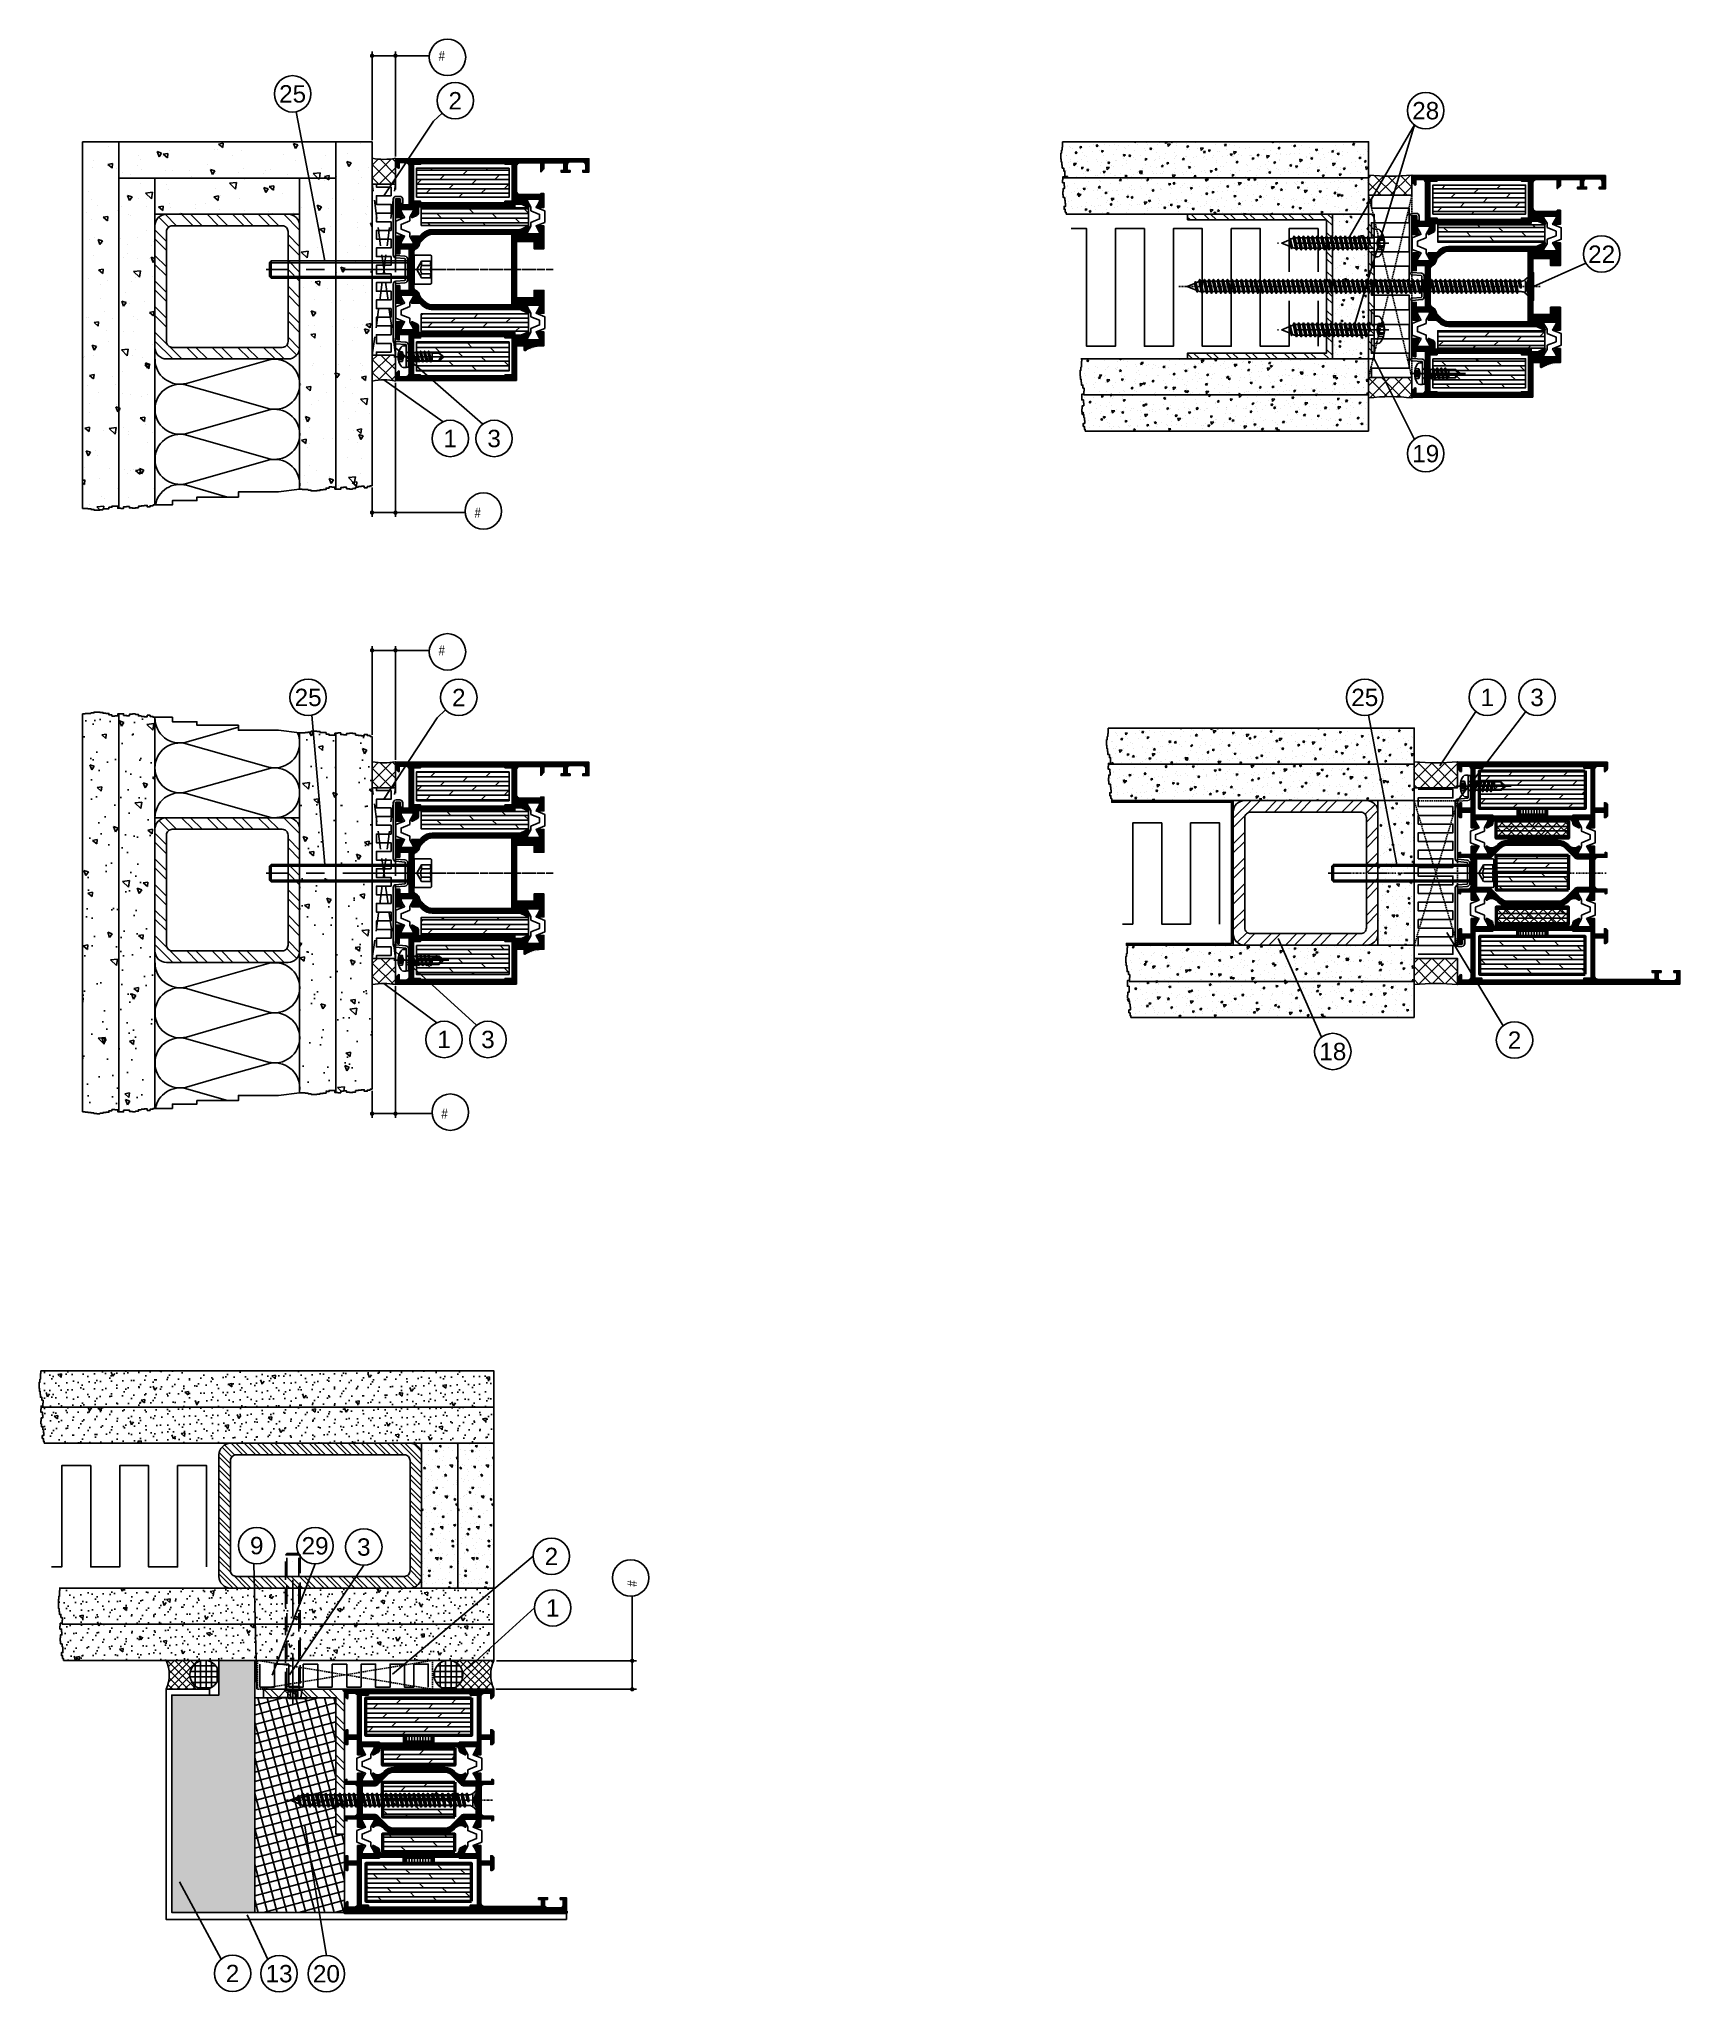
# Model space of a CAD drawing. Header units: millimetres. Extents: x -1821 to 14707, y -2864 to 1473.
# Drawn here: x 6276 to 6843, y -1612 to -938 of the extents above; entities that cross this region are included whole.
import ezdxf
from ezdxf.enums import TextEntityAlignment as Align

# ---------------------------------------------------------------- set-up
doc = ezdxf.new("R2010")
doc.units = ezdxf.units.MM
for name, pattern in [('AUSGEZOGEN', [0]), ('CENTER', [50.8, 31.75, -6.35, 6.35, -6.35]), ('DASHDOT', [1, 0.5, -0.25, 0, -0.25]), ('FOLIE', [8, 4, -4]), ('GESTRICHELT', [0.75, 0.5, -0.25]), ('STRICHPUNKT', [25.4, 12.7, -6.35, 0, -6.35]), ('VERDECKT', [9.525, 6.35, -3.175])]:
    doc.linetypes.add(name, pattern=pattern)
for name, color, linetype in [('00TXT', 7, 'AUSGEZOGEN'), ('as_par', 3, 'Continuous'), ('as_sch', 3, 'Continuous'), ('CENT_18', 3, 'CENTER'), ('CENT_25', 2, 'DASHDOT'), ('CONST18', 3, 'Continuous'), ('CONST25', 2, 'Continuous'), ('CONST35', 7, 'Continuous'), ('DICHT_PAR', 3, 'Continuous'), ('HIDE_18', 3, 'VERDECKT'), ('HIDE_25', 2, 'GESTRICHELT'), ('is_par', 3, 'Continuous'), ('is_sch', 3, 'Continuous'), ('leiste_par', 3, 'Continuous')]:
    doc.layers.add(name, color=color, linetype=linetype)
for name, color, linetype, lineweight in [('AM_5', 3, 'Continuous', 25), ('AM_S', 80, 'Continuous', 50), ('AM_SP', 3, 'Continuous', 50), ('Docu-AM_8', 1, 'Continuous', 25), ('Folie', 10, 'Continuous', 50), ('Schraffur', 12, 'Continuous', 25), ('Verbinder2', 24, 'VERDECKT', 25), ('Verbinder4', 24, 'STRICHPUNKT', 25)]:
    doc.layers.add(name, color=color, linetype=linetype, lineweight=lineweight)
doc.layers.add('Defline', color=253, linetype='Continuous', plot=False)
doc.styles.add('BEMSTIL', font='8SIMPLEX.SHX', dxfattribs={"width": 0.85})
doc.styles.add('SWISS', font='swiss.ttf')
doc.dimstyles.new('Dok-1zu2-PUNKT$0', dxfattribs={"dimscale": 0.5, "dimtxt": 3.4, "dimasz": 1.5, "dimexe": 1.5, "dimexo": 0.6, "dimgap": 1.5, "dimtad": 0, "dimlfac": 2, "dimdsep": 46, "dimtxsty": 'BEMSTIL', "dimblk": 'PUNKT', "dimblk1": 'PUNKT', "dimblk2": 'PUNKT', "dimcen": 0, "dimclrd": 3, "dimclre": 3, "dimclrt": 3, "dimadec": 0, "dimazin": 0, "dimtfac": 0.7, "dimtofl": 0, "dimtmove": 0, "dimatfit": 3, "dimfxl": 1, "dimtolj": 1, "dimarcsym": 0})
pattern_1 = [(45, (5261.6924, -2229.5953), (-2.245064, 2.245064), []), (135, (5261.6924, -2229.5953), (-2.245064, -2.245064), [])]
pattern_2 = [(45, (6637.72, -1217.7394), (-2.245064, 2.245064), []), (135, (6637.72, -1217.7394), (-2.245064, -2.245064), [])]
pattern_3 = [(127.5, (4486.9536, -1802.036), (-3.8536475, -0.1259867), [0, -3.04, 0, -3.4, 0, -3.25]), (57.5, (4486.9536, -1804.496), (-0.011318, 6.228284), [0, -1, 0, -3.6, 0, -4.7]), (140, (4486.954, -1802.036), (1.25504, 14.345204), [1.5, -16.5]), (85, (4486.954, -1802.036), (-15.04384, -2.77503), [1.2, -13.2]), (190.4514, (4487.058, -1800.84), (-13.78879, 11.57019), [1.2748, -14.02284]), (111, (4483.954, -1800.036), (8.05238, 11.93814), [1.5, -16.5]), (56, (4483.954, -1800.036), (-14.503, 4.86631), [1.2, -13.2])]
pattern_4 = [(225, (6671.5333, -1276.8584), (1.347038, -1.347038), []), (315, (6671.5333, -1276.8584), (1.347038, 1.347038), [])]
pattern_5 = [(270, (6671.5333, -1276.8584), (1.905, -6e-16), []), (360, (6671.5333, -1276.8584), (6e-16, 1.905), [])]
pattern_6 = [(270, (6697.3746, -1276.8584), (1.905, -6e-16), []), (360, (6697.3746, -1276.8584), (6e-16, 1.905), [])]
pattern_7 = [(45, (5796.1075, -2052.0154), (-2.245064, 2.245064), []), (135, (5796.1075, -2052.0154), (-2.245064, -2.245064), [])]
pattern_8 = [(140, (6216.108, -1481.38), (1.5939, 18.21847), [1.905, -20.955]), (85, (6216.108, -1481.38), (-19.1057, -3.5243), [1.524, -16.764]), (190.451, (6216.24, -1479.861), (-17.5117, 14.69425), [1.619, -17.809]), (136.184, (6211.028, -1481.38), (4.2042, 27.1079), [2.8575, -31.4325]), (186.636, (6211.378, -1479.12), (-24.7426, 23.7404), [2.4285, -26.7135]), (81.184, (6211.028, -1481.38), (-24.7425, 23.7405), [2.286, -25.146]), (111, (6212.298, -1478.84), (10.22655, 15.1615), [1.905, -20.955]), (56, (6212.298, -1478.84), (-18.4188, 6.1802), [1.524, -16.764]), (161.4514, (6213.15, -1477.576), (-8.1923, 21.34165), [1.619, -17.809]), (127.5, (6216.1075, -1481.3794), (-8.4555, 0.30886), [0, -16.5608, 0, -17.018, 0, -16.8275]), (97.5, (6216.1075, -1481.379), (-10.01806, 6.68197), [0, -9.7028, 0, -16.1798, 0, -6.4135]), (57.5, (6216.1075, -1487.0436), (0.57287, 13.55906), [0, -6.35, 0, -19.812, 0, -26.289]), (47.5, (6216.108, -1489.584), (-2.54265, 14.8129), [0, -8.255, 0, -13.1572, 0, -18.669])]
pattern_9 = [(45, (5796.1075, -2260.5432), (-2.245064, 2.245064), []), (135, (5796.1075, -2260.5432), (-2.245064, -2.245064), [])]

msp = doc.modelspace()

# ---------------------------------------------------------------- texts
at = {"layer": '00TXT', "color": 40, "style": 'SWISS'}
for s, p in [('25', (6363.423983, -956.583971)), ('2', (6419.597164, -958.916688)), ('28', (6754.827368, -962.393897)), ('22', (6815.600898, -1011.942099)), ('1', (6417.867499, -1075.661054)), ('3', (6433.029151, -1075.661054)), ('19', (6754.827368, -1080.88281)), ('25', (6368.7782, -1165.111825)), ('2', (6420.831205, -1165.111825)), ('25', (6733.769061, -1165.111825)), ('1', (6776.091238, -1165.111825)), ('3', (6793.27679, -1165.111825)), ('1', (6415.726242, -1283.308609)), ('3', (6430.887895, -1283.308609)), ('2', (6785.504237, -1283.491351)), ('18', (6722.73364, -1287.463107)), ('9', (6351.025861, -1458.175414)), ('29', (6371.181401, -1458.235058)), ('3', (6388.013852, -1458.665134)), ('2', (6452.808022, -1461.873046)), ('1', (6453.263154, -1479.705695)), ('2', (6342.676091, -1605.971059)), ('13', (6358.74976, -1606.075324)), ('20', (6375.096914, -1606.110152))]:
    msp.add_text(s, height=6, dxfattribs=at).set_placement(p, align=Align.MIDDLE)

# ---------------------------------------------------------------- blocks, each defined once
blk = doc.blocks.new('*X26')
at = {"color": 0}
for p, q in [((385.68, 70.82), (381.68, 74.82)), ((388.8, 70.82), (384.8, 74.82)), ((394.52, 70.82), (390.52, 74.82)), ((397.64, 70.82), (393.64, 74.82)), ((403.36, 70.82), (399.36, 74.82)), ((406.48, 70.82), (402.48, 74.82)), ((412.2, 70.82), (408.2, 74.82)), ((415.32, 70.82), (411.32, 74.82)), ((421.3, 70.55), (417.03, 74.82)), ((426.31, 68.67), (420.16, 74.82)), ((380.31, 67.35), (376.34, 71.32)), ((380.73, 70.05), (377.31, 73.47)), ((426.31, 65.54), (422.05, 69.8)), ((380.31, 61.63), (376.31, 65.63)), ((380.31, 58.51), (376.31, 62.51)), ((426.31, 59.83), (422.31, 63.83)), ((380.31, 52.79), (376.31, 56.79)), ((426.31, 56.7), (422.31, 60.7)), ((426.31, 50.99), (422.31, 54.99)), ((380.31, 49.67), (376.31, 53.67)), ((380.31, 43.96), (376.31, 47.96)), ((426.31, 47.86), (422.31, 51.86)), ((380.31, 40.83), (376.31, 44.83)), ((426.31, 42.15), (422.31, 46.15)), ((426.31, 39.03), (422.31, 43.03)), ((380.31, 35.12), (376.31, 39.12)), ((380.31, 31.99), (376.31, 35.99)), ((426.31, 33.31), (422.31, 37.31)), ((426.31, 30.19), (422.31, 34.19)), ((381.77, 24.82), (376.31, 30.28)), ((387.49, 24.82), (383.49, 28.82)), ((390.61, 24.82), (386.61, 28.82)), ((396.32, 24.82), (392.32, 28.82)), ((399.45, 24.82), (395.45, 28.82)), ((405.16, 24.82), (401.16, 28.82)), ((408.29, 24.82), (404.29, 28.82)), ((414, 24.82), (410, 28.82)), ((417.13, 24.82), (413.13, 28.82)), ((422.81, 24.85), (418.84, 28.82)), ((424.96, 25.82), (421.54, 29.24))]:
    blk.add_line(p, q, dxfattribs=at)
blk = doc.blocks.new('*X30')
at = {"color": 0}
for p, q in [((249.44, 86.33), (249.41, 86.39)), ((249.44, 86.33), (249.48, 86.39)), ((253.24, 86.23), (253.05, 86.39)), ((253.24, 86.23), (253.26, 86.39)), ((267.16, 86.24), (267.1, 86.39)), ((267.16, 86.24), (267.27, 86.39)), ((268.06, 86.38), (267.9, 86.35)), ((268.03, 86.14), (268.06, 86.38)), ((272.2, 86.25), (272.06, 86.39)), ((272.2, 86.25), (272.22, 86.39)), ((240.18, 85.05), (240.18, 85.05)), ((240.42, 83.5), (240.31, 83.78)), ((240.55, 83.7), (240.31, 83.78)), ((240.34, 85.28), (240.34, 85.28)), ((240.42, 83.5), (240.55, 83.7)), ((240.7, 84.62), (240.7, 84.62)), ((241.23, 84.25), (240.98, 84.2)), ((241.21, 84.01), (240.98, 84.2)), ((241.12, 84.58), (241.12, 84.58)), ((241.21, 84.01), (241.23, 84.25)), ((241.51, 85.01), (241.51, 85.01)), ((242.03, 85.89), (241.92, 86.17)), ((242.16, 86.08), (241.92, 86.17)), ((241.92, 85.78), (241.92, 85.78)), ((241.95, 86.09), (241.95, 86.09)), ((242.03, 85.89), (242.16, 86.08)), ((242.84, 84.96), (242.84, 84.96)), ((243.4, 86.04), (243.4, 86.04)), ((243.51, 84.42), (243.51, 84.42)), ((243.53, 85.04), (243.53, 85.04)), ((243.97, 85), (243.97, 85)), ((244.24, 84.81), (243.99, 84.76)), ((244.22, 84.57), (243.99, 84.76)), ((244.17, 84.91), (244.17, 84.91)), ((244.22, 84.57), (244.24, 84.81)), ((244.39, 85.38), (244.39, 85.38)), ((244.41, 83.71), (244.41, 83.71)), ((244.5, 85.85), (244.5, 85.85)), ((244.93, 84.91), (244.82, 85.19)), ((245.06, 85.11), (244.82, 85.19)), ((244.93, 84.91), (245.06, 85.11)), ((244.97, 84.99), (244.97, 84.99)), ((245.1, 83.99), (245.1, 83.99)), ((245.51, 84.86), (245.51, 84.86)), ((246, 84.21), (246, 84.21)), ((246.09, 86.34), (246.09, 86.34)), ((246.19, 84.57), (246.19, 84.57)), ((246.35, 85.45), (246.35, 85.45)), ((246.55, 83.94), (246.55, 83.94)), ((246.84, 84.81), (246.84, 84.81)), ((247.25, 85.36), (246.99, 85.31)), ((247.22, 85.12), (246.99, 85.31)), ((247.22, 85.12), (247.25, 85.36)), ((247.83, 83.94), (247.72, 84.22)), ((247.96, 84.14), (247.72, 84.22)), ((247.83, 83.94), (247.96, 84.14)), ((247.93, 84.4), (247.93, 84.4)), ((248.13, 85.56), (248.13, 85.56)), ((248.17, 84.76), (248.17, 84.76)), ((248.57, 84.41), (248.57, 84.41)), ((248.58, 84.27), (248.58, 84.27)), ((249.47, 83.96), (249.09, 83.91)), ((249.41, 83.6), (249.09, 83.91)), ((249.17, 85.87), (249.17, 85.87)), ((249.41, 83.6), (249.47, 83.96)), ((249.45, 85.36), (249.45, 85.36)), ((249.5, 84.71), (249.5, 84.71)), ((250.25, 85.92), (250, 85.87)), ((250.23, 85.68), (250, 85.87)), ((250.17, 84.77), (250.17, 84.77)), ((250.23, 85.68), (250.25, 85.92)), ((250.62, 85.82), (250.62, 85.82)), ((250.75, 84.82), (250.75, 84.82)), ((250.83, 84.67), (250.83, 84.67)), ((251.25, 84.56), (251.25, 84.56)), ((252, 86.28), (252, 86.28)), ((252.16, 84.62), (252.16, 84.62)), ((252.2, 84.77), (252.2, 84.77)), ((252.21, 83.99), (252.21, 83.99)), ((252.34, 85.35), (252.23, 85.63)), ((252.47, 85.55), (252.23, 85.63)), ((252.3, 86.12), (252.3, 86.12)), ((252.33, 83.77), (252.33, 83.77)), ((252.34, 85.35), (252.47, 85.55)), ((252.75, 84.83), (252.75, 84.83)), ((253.49, 84.57), (253.49, 84.57)), ((253.58, 85.23), (253.58, 85.23)), ((254.02, 84.49), (253.64, 84.44)), ((253.97, 84.13), (253.64, 84.45)), ((253.64, 84.39), (253.64, 84.39)), ((253.77, 83.72), (253.77, 83.72)), ((253.97, 84.13), (254.02, 84.49)), ((254.33, 85.33), (254.33, 85.33)), ((254.52, 85.35), (254.52, 85.35)), ((254.83, 84.52), (254.83, 84.52)), ((255.24, 84.38), (255.13, 84.66)), ((255.38, 84.58), (255.13, 84.66)), ((255.15, 84.18), (255.15, 84.18)), ((255.24, 84.38), (255.38, 84.58)), ((256.02, 84.16), (255.77, 84.11)), ((256, 83.92), (255.77, 84.11)), ((256, 83.92), (256.02, 84.16)), ((256.16, 84.47), (256.16, 84.47)), ((256.32, 84.55), (256.32, 84.55)), ((256.38, 84.55), (256.38, 84.55)), ((256.4, 85.65), (256.4, 85.65)), ((256.92, 85.39), (256.92, 85.39)), ((257.49, 84.42), (257.49, 84.42)), ((257.84, 85.6), (257.84, 85.6)), ((257.98, 84.6), (257.98, 84.6)), ((258.14, 83.41), (258.03, 83.69)), ((258.28, 83.61), (258.03, 83.69)), ((258.58, 85.02), (258.2, 84.98)), ((258.53, 84.66), (258.2, 84.98)), ((258.41, 83.75), (258.41, 83.75)), ((258.5, 85.89), (258.5, 85.89)), ((258.53, 84.66), (258.58, 85.02)), ((258.7, 84.38), (258.7, 84.38)), ((259.03, 84.71), (258.78, 84.67)), ((259.01, 84.47), (258.78, 84.67)), ((258.82, 84.37), (258.82, 84.37)), ((259.01, 84.47), (259.03, 84.71)), ((259.22, 86.07), (259.22, 86.07)), ((259.42, 84.55), (259.42, 84.55)), ((259.58, 85.34), (259.58, 85.34)), ((259.75, 85.79), (259.64, 86.07)), ((259.89, 85.99), (259.64, 86.07)), ((259.75, 85.79), (259.89, 85.99)), ((260.15, 84.33), (260.15, 84.33)), ((260.55, 85.11), (260.55, 85.11)), ((260.8, 85.01), (260.8, 85.01)), ((260.99, 83.82), (260.99, 83.82)), ((261.08, 85.95), (261.08, 85.95)), ((261.18, 86.35), (261.18, 86.35)), ((261.38, 84.54), (261.38, 84.54)), ((261.48, 84.28), (261.48, 84.28)), ((262.04, 85.27), (261.79, 85.22)), ((262.02, 85.03), (261.79, 85.22)), ((262.02, 85.03), (262.04, 85.27)), ((262.38, 83.96), (262.38, 83.96)), ((262.52, 86.31), (262.52, 86.31)), ((262.65, 84.82), (262.55, 85.1)), ((262.79, 85.02), (262.55, 85.1)), ((262.58, 84.31), (262.58, 84.31)), ((262.65, 84.82), (262.79, 85.02)), ((263.14, 85.55), (262.76, 85.51)), ((263.09, 85.19), (262.76, 85.51)), ((262.82, 84.23), (262.82, 84.23)), ((263.09, 85.19), (263.14, 85.55)), ((263.62, 85.44), (263.62, 85.44)), ((263.77, 84.37), (263.77, 84.37)), ((263.85, 86.26), (263.85, 86.26)), ((264.15, 84.18), (264.15, 84.18)), ((264.65, 85.33), (264.65, 85.33)), ((264.71, 85.67), (264.71, 85.67)), ((265.05, 85.82), (264.8, 85.78)), ((265.03, 85.58), (264.8, 85.78)), ((265.03, 85.58), (265.05, 85.82)), ((265.07, 85.38), (265.07, 85.38)), ((265.16, 84.38), (265.16, 84.38)), ((265.18, 86.21), (265.18, 86.21)), ((265.2, 84.38), (265.2, 84.38)), ((265.55, 83.85), (265.45, 84.13)), ((265.69, 84.05), (265.45, 84.13)), ((265.48, 84.13), (265.48, 84.13)), ((265.55, 83.85), (265.69, 84.05)), ((266.45, 85.85), (266.45, 85.85)), ((266.45, 84.52), (266.45, 84.52)), ((266.51, 86.16), (266.51, 86.16)), ((266.65, 84.33), (266.65, 84.33)), ((266.75, 84.87), (266.75, 84.87)), ((266.81, 84.08), (266.81, 84.08)), ((267.7, 86.08), (267.32, 86.04)), ((267.64, 85.72), (267.32, 86.04)), ((267.64, 85.72), (267.7, 86.08)), ((267.9, 86.35), (267.8, 86.33)), ((267.92, 86.24), (267.8, 86.33)), ((267.84, 86.11), (267.84, 86.11)), ((268.03, 86.14), (267.92, 86.24)), ((268.02, 84.79), (268.02, 84.79)), ((268.14, 84.03), (268.14, 84.03)), ((268.79, 84.09), (268.79, 84.09)), ((268.83, 84.36), (268.83, 84.36)), ((268.88, 86.23), (268.88, 86.23)), ((269.17, 86.06), (269.17, 86.06)), ((269.27, 86.27), (269.27, 86.27)), ((269.33, 84.94), (269.33, 84.94)), ((269.47, 83.98), (269.47, 83.98)), ((269.6, 83.74), (269.6, 83.74)), ((269.71, 85.32), (269.71, 85.32)), ((270.06, 85.26), (269.96, 85.54)), ((270.2, 85.46), (269.96, 85.54)), ((270.06, 85.26), (270.2, 85.46)), ((270.51, 86.01), (270.51, 86.01)), ((270.81, 84.06), (270.56, 84.02)), ((270.79, 83.82), (270.56, 84.02)), ((270.72, 86.22), (270.72, 86.22)), ((270.79, 83.82), (270.81, 84.06)), ((270.81, 83.94), (270.81, 83.94)), ((270.85, 85.22), (270.85, 85.22)), ((270.91, 85.43), (270.91, 85.43)), ((271.51, 84.51), (271.51, 84.51)), ((271.84, 85.96), (271.84, 85.96)), ((272.14, 83.89), (272.14, 83.89)), ((272.29, 85.17), (272.29, 85.17)), ((272.42, 84.16), (272.42, 84.16)), ((272.97, 84.29), (272.86, 84.57)), ((273.1, 84.49), (272.86, 84.57)), ((272.96, 84.66), (272.96, 84.66)), ((272.97, 84.29), (273.1, 84.49)), ((273.17, 85.92), (273.17, 85.92)), ((273.47, 83.84), (273.47, 83.84)), ((273.5, 85.5), (273.5, 85.5)), ((273.82, 84.62), (273.57, 84.57)), ((273.8, 84.38), (273.57, 84.57)), ((273.67, 85.63), (273.67, 85.63)), ((273.8, 84.38), (273.82, 84.62)), ((273.87, 84.11), (273.87, 84.11)), ((273.9, 84.35), (273.9, 84.35)), ((274.5, 85.87), (274.5, 85.87)), ((274.78, 85.31), (274.78, 85.31)), ((274.8, 83.79), (274.8, 83.79)), ((274.99, 83.86), (274.99, 83.86)), ((275.08, 85.99), (275.08, 85.99)), ((275.25, 84.58), (275.25, 84.58)), ((275.83, 85.82), (275.83, 85.82)), ((276.13, 83.74), (276.13, 83.74)), ((276.49, 86.05), (276.49, 86.05)), ((276.83, 85.17), (276.58, 85.13)), ((276.81, 84.93), (276.58, 85.13)), ((276.58, 84.5), (276.58, 84.5)), ((276.81, 84.93), (276.83, 85.17)), ((277.13, 85.22), (277.13, 85.22)), ((277.16, 85.77), (277.16, 85.77)), ((277.48, 85.7), (277.37, 85.98)), ((277.61, 85.9), (277.37, 85.98)), ((277.46, 83.69), (277.46, 83.69)), ((277.48, 85.7), (277.61, 85.9)), ((277.57, 83.92), (277.57, 83.92)), ((277.66, 86.06), (277.66, 86.06)), ((277.94, 86), (277.94, 86)), ((278.07, 85), (278.07, 85)), ((278.49, 85.72), (278.49, 85.72)), ((278.96, 84.34), (278.96, 84.34)), ((279.16, 84.42), (279.16, 84.42)), ((279.52, 84.95), (279.52, 84.95)), ((279.84, 85.73), (279.59, 85.68)), ((279.82, 85.49), (279.59, 85.68)), ((279.65, 83.95), (279.65, 83.95)), ((279.82, 85.49), (279.84, 85.73)), ((279.83, 85.67), (279.83, 85.67)), ((279.84, 85.29), (279.84, 85.29)), ((280.38, 84.73), (280.27, 85.01)), ((280.51, 84.93), (280.27, 85.01)), ((280.38, 84.73), (280.51, 84.93)), ((280.9, 85.41), (280.9, 85.41)), ((281.09, 83.89), (281.09, 83.89)), ((281.16, 85.62), (281.16, 85.62)), ((281.29, 85.78), (281.29, 85.78)), ((281.64, 84.49), (281.64, 84.49)), ((281.74, 84.48), (281.74, 84.48)), ((282.47, 84.36), (282.47, 84.36)), ((240.35, 82.9), (239.97, 82.85)), ((240.29, 82.54), (239.97, 82.85)), ((240.25, 83.15), (240.25, 83.15)), ((240.29, 82.54), (240.35, 82.9)), ((240.43, 83.03), (240.43, 83.03)), ((240.9, 83.1), (240.9, 83.1)), ((241.04, 82.1), (241.04, 82.1)), ((241.52, 82.25), (241.52, 82.25)), ((241.74, 81.51), (241.74, 81.51)), ((241.77, 82.99), (241.77, 82.99)), ((241.83, 83.65), (241.83, 83.65)), ((242.28, 83.57), (242.28, 83.57)), ((242.48, 82.05), (242.48, 82.05)), ((243.1, 82.94), (243.1, 82.94)), ((243.32, 82.52), (243.21, 82.8)), ((243.45, 82.72), (243.21, 82.8)), ((243.32, 82.52), (243.45, 82.72)), ((243.99, 81.94), (243.73, 81.89)), ((243.96, 81.7), (243.73, 81.89)), ((243.86, 82.51), (243.86, 82.51)), ((243.88, 82.87), (243.88, 82.87)), ((243.91, 82.09), (243.91, 82.09)), ((243.96, 81.7), (243.99, 81.94)), ((244.32, 81.57), (244.32, 81.57)), ((244.43, 82.89), (244.43, 82.89)), ((244.91, 83.43), (244.53, 83.38)), ((244.85, 83.07), (244.53, 83.38)), ((244.79, 83.04), (244.79, 83.04)), ((244.85, 83.07), (244.91, 83.43)), ((245.44, 81.46), (245.44, 81.46)), ((245.76, 82.84), (245.76, 82.84)), ((245.91, 82.07), (245.91, 82.07)), ((246.22, 81.55), (246.11, 81.83)), ((246.35, 81.75), (246.11, 81.83)), ((246.22, 81.55), (246.35, 81.75)), ((246.59, 82.24), (246.59, 82.24)), ((246.68, 82.94), (246.68, 82.94)), ((246.99, 82.49), (246.74, 82.45)), ((246.97, 82.25), (246.74, 82.45)), ((246.97, 82.25), (246.99, 82.49)), ((247.09, 82.79), (247.09, 82.79)), ((248.04, 83.43), (248.04, 83.43)), ((248.13, 82.88), (248.13, 82.88)), ((248.26, 81.88), (248.26, 81.88)), ((248.42, 82.74), (248.42, 82.74)), ((248.49, 82.14), (248.49, 82.14)), ((248.97, 82.07), (248.97, 82.07)), ((249.51, 83.35), (249.51, 83.35)), ((249.71, 81.83), (249.71, 81.83)), ((250, 83.05), (249.75, 83)), ((249.98, 82.81), (249.75, 83)), ((249.76, 82.69), (249.76, 82.69)), ((249.85, 83.03), (249.85, 83.03)), ((249.98, 82.81), (250, 83.05)), ((250.08, 82.63), (250.08, 82.63)), ((250.73, 82.97), (250.62, 83.25)), ((250.86, 83.16), (250.62, 83.25)), ((250.73, 82.97), (250.86, 83.16)), ((251.08, 82.29), (251.08, 82.29)), ((251.09, 82.65), (251.09, 82.65)), ((251.65, 82.23), (251.65, 82.23)), ((252.12, 81.85), (252.12, 81.85)), ((252.42, 82.6), (252.42, 82.6)), ((252.66, 82.7), (252.66, 82.7)), ((253.01, 83.6), (252.76, 83.56)), ((252.99, 83.36), (252.76, 83.56)), ((252.99, 83.36), (253.01, 83.6)), ((253.63, 81.99), (253.52, 82.27)), ((253.76, 82.19), (253.52, 82.27)), ((253.63, 81.99), (253.76, 82.19)), ((253.75, 82.55), (253.75, 82.55)), ((253.91, 82.72), (253.91, 82.72)), ((254.04, 82.06), (254.04, 82.06)), ((254.24, 83.19), (254.24, 83.19)), ((254.92, 83.02), (254.92, 83.02)), ((255.08, 82.5), (255.08, 82.5)), ((255.35, 82.67), (255.35, 82.67)), ((255.48, 81.66), (255.48, 81.66)), ((256.29, 82.41), (256.29, 82.41)), ((256.41, 82.45), (256.41, 82.45)), ((256.72, 82.22), (256.72, 82.22)), ((256.73, 83.13), (256.73, 83.13)), ((256.83, 83.26), (256.83, 83.26)), ((256.93, 81.61), (256.93, 81.61)), ((257.75, 82.4), (257.75, 82.4)), ((258.14, 83.41), (258.28, 83.61)), ((258.31, 82.08), (258.31, 82.08)), ((258.32, 81.62), (258.32, 81.62)), ((258.78, 81.84), (258.53, 81.8)), ((258.76, 81.6), (258.53, 81.8)), ((258.76, 81.6), (258.78, 81.84)), ((259.08, 82.35), (259.08, 82.35)), ((259.1, 82.05), (259.1, 82.05)), ((259.55, 83.55), (259.55, 83.55)), ((259.98, 83.01), (259.98, 83.01)), ((260.41, 82.3), (260.41, 82.3)), ((260.46, 82.97), (260.46, 82.97)), ((260.9, 81.68), (260.9, 81.68)), ((261.04, 82.43), (260.93, 82.71)), ((261.18, 82.63), (260.93, 82.71)), ((261, 83.5), (261, 83.5)), ((261.04, 82.43), (261.18, 82.63)), ((261.13, 82.5), (261.13, 82.5)), ((261.79, 82.4), (261.54, 82.35)), ((261.77, 82.16), (261.54, 82.35)), ((261.74, 82.26), (261.74, 82.26)), ((261.77, 82.16), (261.79, 82.4)), ((261.78, 82.2), (261.78, 82.2)), ((262.49, 82.18), (262.49, 82.18)), ((262.58, 82.45), (262.58, 82.45)), ((262.71, 81.45), (262.71, 81.45)), ((263.07, 82.21), (263.07, 82.21)), ((263.94, 81.46), (263.84, 81.74)), ((264.08, 81.66), (263.84, 81.74)), ((263.94, 81.46), (264.08, 81.66)), ((263.96, 82.91), (263.96, 82.91)), ((264.15, 81.39), (264.15, 81.39)), ((264.17, 82.04), (264.17, 82.04)), ((264.4, 82.16), (264.4, 82.16)), ((264.53, 81.4), (264.53, 81.4)), ((264.8, 82.95), (264.55, 82.91)), ((264.77, 82.71), (264.55, 82.91)), ((264.62, 83.53), (264.62, 83.53)), ((264.77, 82.71), (264.8, 82.95)), ((265.05, 83), (265.05, 83)), ((265.07, 82.24), (265.07, 82.24)), ((265.53, 81.86), (265.53, 81.86)), ((265.73, 82.11), (265.73, 82.11)), ((266.66, 82.74), (266.66, 82.74)), ((267.04, 81.81), (266.66, 81.77)), ((266.98, 81.46), (266.66, 81.77)), ((266.78, 83.33), (266.78, 83.33)), ((266.85, 82.19), (266.85, 82.19)), ((266.98, 81.46), (267.04, 81.81)), ((267.07, 82.06), (267.07, 82.06)), ((267.8, 83.51), (267.55, 83.46)), ((267.78, 83.27), (267.55, 83.46)), ((267.78, 83.27), (267.8, 83.51)), ((268.22, 83.28), (268.22, 83.28)), ((268.38, 83.06), (268.35, 83.15)), ((268.37, 83.15), (268.35, 83.15)), ((268.36, 82.28), (268.36, 82.28)), ((268.59, 83.07), (268.37, 83.15)), ((268.45, 82.87), (268.38, 83.06)), ((268.4, 82.01), (268.4, 82.01)), ((268.45, 82.87), (268.59, 83.07)), ((268.7, 81.96), (268.7, 81.96)), ((269.23, 82.03), (269.23, 82.03)), ((269.24, 82.8), (269.24, 82.8)), ((269.73, 81.96), (269.73, 81.96)), ((269.8, 82.23), (269.8, 82.23)), ((270.11, 82.98), (270.11, 82.98)), ((270.82, 83.3), (270.82, 83.3)), ((271.06, 81.92), (271.06, 81.92)), ((271.18, 82.69), (271.18, 82.69)), ((271.6, 82.34), (271.22, 82.3)), ((271.54, 81.99), (271.22, 82.3)), ((271.35, 81.9), (271.25, 82.18)), ((271.49, 82.1), (271.25, 82.18)), ((271.35, 81.9), (271.49, 82.1)), ((271.54, 81.99), (271.6, 82.34)), ((271.91, 82.18), (271.91, 82.18)), ((272.39, 81.87), (272.39, 81.87)), ((272.76, 81.64), (272.76, 81.64)), ((272.87, 82.52), (272.87, 82.52)), ((273.57, 81.75), (273.32, 81.7)), ((273.55, 81.51), (273.32, 81.7)), ((273.41, 83.36), (273.41, 83.36)), ((273.55, 81.51), (273.57, 81.75)), ((273.72, 81.82), (273.72, 81.82)), ((274, 83.11), (274, 83.11)), ((274.3, 82.01), (274.3, 82.01)), ((274.9, 81.72), (274.9, 81.72)), ((275.06, 81.77), (275.06, 81.77)), ((275.18, 82.97), (275.18, 82.97)), ((275.45, 83.06), (275.45, 83.06)), ((275.58, 82.06), (275.58, 82.06)), ((275.87, 83.32), (275.76, 83.6)), ((276, 83.51), (275.76, 83.6)), ((276.15, 82.87), (275.77, 82.83)), ((276.1, 82.52), (275.77, 82.83)), ((275.87, 83.32), (276, 83.51)), ((276.1, 82.52), (276.15, 82.87)), ((276.58, 82.3), (276.33, 82.26)), ((276.56, 82.06), (276.33, 82.26)), ((276.39, 81.72), (276.39, 81.72)), ((276.56, 82.06), (276.58, 82.3)), ((276.83, 83.52), (276.83, 83.52)), ((276.98, 82.17), (276.98, 82.17)), ((277.03, 82.01), (277.03, 82.01)), ((277.04, 83.08), (277.04, 83.08)), ((277.48, 81.79), (277.48, 81.79)), ((277.72, 81.67), (277.72, 81.67)), ((278.4, 82.47), (278.4, 82.47)), ((278.77, 82.34), (278.66, 82.62)), ((278.9, 82.54), (278.66, 82.62)), ((278.77, 82.34), (278.9, 82.54)), ((278.79, 83.64), (278.79, 83.64)), ((279.05, 81.62), (279.05, 81.62)), ((279.07, 82.28), (279.07, 82.28)), ((279.59, 82.86), (279.34, 82.81)), ((279.57, 82.62), (279.34, 82.81)), ((279.36, 82), (279.36, 82)), ((279.57, 82.62), (279.59, 82.86)), ((279.98, 81.42), (279.98, 81.42)), ((280.13, 83.6), (280.13, 83.6)), ((280.24, 82.96), (280.24, 82.96)), ((280.71, 83.4), (280.33, 83.36)), ((280.66, 83.05), (280.33, 83.36)), ((280.38, 81.58), (280.38, 81.58)), ((280.66, 83.05), (280.71, 83.4)), ((281.11, 81.51), (281.11, 81.51)), ((281.2, 83.64), (281.2, 83.64)), ((281.23, 82.89), (281.23, 82.89)), ((281.46, 83.55), (281.46, 83.55)), ((281.66, 81.39), (281.56, 81.65)), ((281.8, 81.57), (281.56, 81.65)), ((281.65, 82.35), (281.65, 82.35)), ((281.68, 81.39), (281.8, 81.57)), ((281.71, 81.53), (281.71, 81.53))]:
    blk.add_line(p, q, dxfattribs=at)
blk = doc.blocks.new('*X28')
at = {"color": 0}
for p, q in [((240.15, 56.01), (240.15, 56.01)), ((240.29, 55), (240.29, 55)), ((240.37, 54.44), (240.37, 54.44)), ((240.66, 55.89), (240.66, 55.89)), ((241.26, 54.27), (241.26, 54.27)), ((241.73, 56.12), (241.48, 56.07)), ((241.71, 55.88), (241.48, 56.07)), ((241.72, 53.78), (241.61, 54.06)), ((241.85, 53.98), (241.61, 54.06)), ((241.7, 54.39), (241.7, 54.39)), ((241.71, 55.88), (241.73, 56.12)), ((241.72, 53.78), (241.85, 53.98)), ((241.73, 54.95), (241.73, 54.95)), ((242.7, 55.11), (242.7, 55.11)), ((243.04, 54.34), (243.04, 54.34)), ((243.11, 55.42), (243.11, 55.42)), ((243.33, 56.17), (243.24, 56.39)), ((243.24, 55.95), (243.24, 55.95)), ((243.33, 56.17), (243.46, 56.37)), ((243.46, 56.37), (243.39, 56.39)), ((243.65, 54.1), (243.65, 54.1)), ((244.07, 56.37), (244.07, 56.37)), ((244.37, 54.3), (244.37, 54.3)), ((244.83, 54.08), (244.45, 54.03)), ((244.78, 53.72), (244.45, 54.03)), ((244.53, 55.06), (244.53, 55.06)), ((244.69, 54.36), (244.69, 54.36)), ((244.74, 54.31), (244.74, 54.31)), ((244.78, 53.72), (244.83, 54.08)), ((245.4, 56.33), (245.4, 56.33)), ((245.7, 54.25), (245.7, 54.25)), ((245.93, 55.84), (245.93, 55.84)), ((246.23, 55.2), (246.12, 55.48)), ((246.36, 55.39), (246.12, 55.48)), ((246.23, 55.2), (246.36, 55.4)), ((246.33, 54.26), (246.33, 54.26)), ((246.73, 56.28), (246.73, 56.28)), ((246.87, 55.67), (246.87, 55.67)), ((247.03, 54.2), (247.03, 54.2)), ((247.49, 54.36), (247.24, 54.31)), ((247.47, 54.12), (247.24, 54.31)), ((247.32, 54.38), (247.32, 54.38)), ((247.38, 55.79), (247.38, 55.79)), ((247.47, 54.12), (247.49, 54.36)), ((247.51, 54.78), (247.51, 54.78)), ((248.06, 56.23), (248.06, 56.23)), ((248.36, 54.15), (248.36, 54.15)), ((248.71, 54.09), (248.71, 54.09)), ((248.76, 56.25), (248.76, 56.25)), ((248.9, 54.87), (248.9, 54.87)), ((248.96, 54.73), (248.96, 54.73)), ((249.39, 54.61), (249.01, 54.56)), ((249.33, 54.25), (249.01, 54.56)), ((249.13, 54.22), (249.02, 54.5)), ((249.26, 54.42), (249.02, 54.5)), ((249.13, 54.22), (249.26, 54.42)), ((249.33, 54.25), (249.39, 54.61)), ((249.39, 56.18), (249.39, 56.18)), ((249.59, 55.05), (249.59, 55.05)), ((249.69, 54.1), (249.69, 54.1)), ((250.5, 54.91), (250.25, 54.87)), ((250.48, 54.67), (250.25, 54.87)), ((250.33, 55.2), (250.33, 55.2)), ((250.48, 54.67), (250.5, 54.91)), ((250.73, 56.13), (250.73, 56.13)), ((250.95, 54.09), (250.95, 54.09)), ((251.02, 54.05), (251.02, 54.05)), ((251.04, 56.23), (251.04, 56.23)), ((251.39, 54.25), (251.39, 54.25)), ((251.49, 54.94), (251.49, 54.94)), ((251.91, 54.14), (251.91, 54.14)), ((252.06, 56.08), (252.06, 56.08)), ((252.36, 54), (252.36, 54)), ((253.07, 55.43), (253.07, 55.43)), ((253.16, 55.62), (253.16, 55.62)), ((253.51, 55.47), (253.26, 55.42)), ((253.49, 55.23), (253.26, 55.42)), ((253.39, 56.03), (253.39, 56.03)), ((253.49, 55.23), (253.51, 55.47)), ((253.64, 55.64), (253.53, 55.92)), ((253.77, 55.84), (253.53, 55.92)), ((253.95, 55.14), (253.57, 55.09)), ((253.89, 54.78), (253.57, 55.09)), ((253.64, 55.64), (253.77, 55.84)), ((253.78, 54.08), (253.78, 54.08)), ((253.89, 54.78), (253.95, 55.14)), ((254.6, 55.57), (254.6, 55.57)), ((254.66, 55.04), (254.66, 55.04)), ((254.72, 55.98), (254.72, 55.98)), ((254.73, 54.57), (254.73, 54.57)), ((255.12, 54.65), (255.12, 54.65)), ((255.65, 55.5), (255.65, 55.5)), ((255.98, 56.03), (255.98, 56.03)), ((256.05, 55.94), (256.05, 55.94)), ((256.18, 54.52), (256.18, 54.52)), ((256.52, 56.02), (256.27, 55.98)), ((256.5, 55.78), (256.27, 55.98)), ((256.54, 54.66), (256.43, 54.94)), ((256.67, 54.86), (256.43, 54.94)), ((256.46, 54.23), (256.46, 54.23)), ((256.5, 55.78), (256.52, 56.02)), ((256.54, 54.66), (256.67, 54.86)), ((257.24, 55.99), (257.24, 55.99)), ((257.38, 55.89), (257.38, 55.89)), ((257.56, 54.98), (257.56, 54.98)), ((258.51, 55.67), (258.13, 55.62)), ((258.45, 55.31), (258.13, 55.62)), ((258.45, 55.31), (258.51, 55.67)), ((258.71, 55.84), (258.71, 55.84)), ((258.84, 54.07), (258.84, 54.07)), ((259.28, 55.21), (259.28, 55.21)), ((259.51, 56.34), (259.44, 56.39)), ((259.51, 56.34), (259.51, 56.39)), ((259.72, 55.03), (259.72, 55.03)), ((259.82, 56.06), (259.82, 56.06)), ((260.05, 55.79), (260.05, 55.79)), ((260.38, 55.4), (260.38, 55.4)), ((261.05, 56.08), (260.94, 56.36)), ((261.19, 56.28), (260.94, 56.36)), ((261.05, 56.08), (261.19, 56.28)), ((261.32, 54.42), (261.32, 54.42)), ((261.38, 55.74), (261.38, 55.74)), ((261.52, 54.22), (261.52, 54.22)), ((261.83, 55.35), (261.83, 55.35)), ((261.96, 54.35), (261.96, 54.35)), ((262.29, 54.26), (262.04, 54.22)), ((262.26, 54.02), (262.04, 54.22)), ((262.26, 54.02), (262.29, 54.26)), ((263.07, 56.2), (262.69, 56.15)), ((263.01, 55.84), (262.69, 56.15)), ((262.71, 55.69), (262.71, 55.69)), ((263.01, 55.84), (263.07, 56.2)), ((263.21, 55.81), (263.21, 55.81)), ((263.4, 54.3), (263.4, 54.3)), ((263.45, 55.78), (263.45, 55.78)), ((263.51, 56.39), (263.51, 56.39)), ((263.95, 55.11), (263.84, 55.39)), ((264.09, 55.3), (263.84, 55.38)), ((263.9, 54.48), (263.9, 54.48)), ((263.91, 54.06), (263.91, 54.06)), ((263.95, 55.11), (264.09, 55.3)), ((264.04, 55.64), (264.04, 55.64)), ((264.78, 54.76), (264.78, 54.76)), ((264.79, 55.02), (264.79, 55.02)), ((265.29, 54.82), (265.04, 54.77)), ((265.27, 54.58), (265.04, 54.77)), ((265.27, 54.58), (265.29, 54.82)), ((265.37, 55.6), (265.37, 55.6)), ((265.48, 54.98), (265.48, 54.98)), ((266.03, 56.23), (266.03, 56.23)), ((266.59, 54.21), (266.59, 54.21)), ((266.7, 55.55), (266.7, 55.55)), ((266.85, 54.13), (266.74, 54.41)), ((266.99, 54.33), (266.74, 54.41)), ((266.85, 54.13), (266.99, 54.33)), ((267.47, 56.18), (267.47, 56.18)), ((267.53, 54.2), (267.53, 54.2)), ((267.57, 56.37), (267.55, 56.39)), ((267.57, 56.37), (267.57, 56.39)), ((267.61, 55.18), (267.61, 55.18)), ((267.62, 56.34), (267.62, 56.34)), ((268.04, 55.5), (268.04, 55.5)), ((268.3, 55.37), (268.05, 55.33)), ((268.28, 55.13), (268.05, 55.33)), ((268.07, 55.04), (268.07, 55.04)), ((268.28, 55.13), (268.3, 55.37)), ((268.57, 56.38), (268.57, 56.38)), ((268.97, 54.05), (268.97, 54.05)), ((269.05, 55.13), (269.05, 55.13)), ((269.18, 54.13), (269.18, 54.13)), ((269.37, 55.45), (269.37, 55.45)), ((269.65, 55.54), (269.65, 55.54)), ((269.85, 55), (269.85, 55)), ((270.43, 55.59), (270.43, 55.59)), ((270.63, 54.08), (270.63, 54.08)), ((270.7, 55.4), (270.7, 55.4)), ((271.31, 55.93), (271.06, 55.88)), ((271.29, 55.69), (271.06, 55.88)), ((271.36, 55.55), (271.26, 55.83)), ((271.5, 55.74), (271.26, 55.83)), ((271.29, 55.69), (271.31, 55.93)), ((271.36, 55.55), (271.5, 55.75)), ((271.65, 54.2), (271.65, 54.2)), ((271.7, 54.76), (271.7, 54.76)), ((272.01, 54.54), (272.01, 54.54)), ((272.03, 55.35), (272.03, 55.35)), ((272.23, 55.6), (272.23, 55.6)), ((273.25, 56.01), (273.25, 56.01)), ((273.36, 55.3), (273.36, 55.3)), ((273.64, 56.37), (273.64, 56.37)), ((273.82, 56.1), (273.82, 56.1)), ((274.04, 54.03), (274.04, 54.03)), ((274.3, 56.24), (274.12, 56.39)), ((274.26, 54.57), (274.16, 54.85)), ((274.4, 54.77), (274.16, 54.85)), ((274.26, 54.57), (274.4, 54.77)), ((274.3, 56.24), (274.31, 56.39)), ((274.69, 55.25), (274.69, 55.25)), ((274.7, 55.96), (274.7, 55.96)), ((274.83, 54.96), (274.83, 54.96)), ((274.92, 54.99), (274.92, 54.99)), ((275.86, 55.32), (275.86, 55.32)), ((276.02, 55.21), (276.02, 55.21)), ((276.28, 54.91), (276.28, 54.91)), ((276.31, 54.03), (276.31, 54.03)), ((276.4, 56.16), (276.4, 56.16)), ((276.72, 54.19), (276.72, 54.19)), ((277.08, 54.17), (276.83, 54.12)), ((277.06, 53.93), (276.83, 54.12)), ((277.06, 53.93), (277.08, 54.17)), ((277.36, 55.16), (277.36, 55.16)), ((277.65, 55.37), (277.65, 55.37)), ((277.9, 54.53), (277.9, 54.53)), ((278.78, 55.99), (278.67, 56.27)), ((278.91, 56.19), (278.67, 56.27)), ((278.69, 55.11), (278.69, 55.11)), ((278.7, 56.35), (278.7, 56.35)), ((278.78, 55.99), (278.91, 56.19)), ((279.1, 54.02), (279.1, 54.02)), ((279.23, 54.32), (279.23, 54.32)), ((240.27, 53.55), (239.97, 53.51)), ((240.22, 53.19), (239.97, 53.42)), ((240.11, 51.39), (240, 51.67)), ((240.24, 51.59), (240, 51.67)), ((240.11, 51.39), (240.24, 51.59)), ((240.22, 53.19), (240.27, 53.55)), ((240.48, 51.62), (240.48, 51.62)), ((240.57, 53.75), (240.57, 53.75)), ((240.62, 52.48), (240.62, 52.48)), ((240.63, 52.42), (240.63, 52.42)), ((241.48, 53.25), (241.22, 53.2)), ((241.45, 53.01), (241.22, 53.2)), ((241.45, 53.01), (241.48, 53.25)), ((241.66, 51.94), (241.66, 51.94)), ((241.86, 53.95), (241.86, 53.95)), ((241.96, 52.37), (241.96, 52.37)), ((242.2, 51.43), (242.2, 51.43)), ((242.61, 52.97), (242.61, 52.97)), ((243.06, 51.68), (243.06, 51.68)), ((243.15, 53.82), (243.15, 53.82)), ((243.29, 52.32), (243.29, 52.32)), ((243.31, 53.9), (243.31, 53.9)), ((243.44, 52.9), (243.44, 52.9)), ((244.05, 51.77), (244.05, 51.77)), ((244.48, 53.8), (244.23, 53.76)), ((244.46, 53.56), (244.23, 53.76)), ((244.46, 53.56), (244.48, 53.8)), ((244.62, 52.81), (244.51, 53.09)), ((244.75, 53.01), (244.51, 53.09)), ((244.62, 52.81), (244.75, 53.01)), ((244.62, 52.28), (244.62, 52.28)), ((244.65, 52.18), (244.65, 52.18)), ((244.89, 52.85), (244.89, 52.85)), ((244.93, 52.73), (244.93, 52.73)), ((245.02, 51.85), (245.02, 51.85)), ((245.95, 52.23), (245.95, 52.23)), ((246.27, 53.31), (246.27, 53.31)), ((246.46, 51.8), (246.46, 51.8)), ((246.69, 51.4), (246.69, 51.4)), ((246.73, 51.92), (246.73, 51.92)), ((246.78, 53.53), (246.78, 53.53)), ((247.24, 51.49), (246.99, 51.44)), ((247.05, 51.39), (246.99, 51.44)), ((247.23, 52.24), (247.23, 52.24)), ((247.23, 51.39), (247.24, 51.49)), ((247.29, 52.18), (247.29, 52.18)), ((247.52, 51.84), (247.41, 52.12)), ((247.65, 52.03), (247.41, 52.12)), ((247.52, 51.84), (247.65, 52.03)), ((247.84, 52.26), (247.84, 52.26)), ((248.62, 52.13), (248.62, 52.13)), ((248.81, 52.74), (248.81, 52.74)), ((249.09, 53.73), (249.09, 53.73)), ((249.11, 51.76), (249.11, 51.76)), ((249.95, 52.08), (249.95, 52.08)), ((249.99, 52.72), (249.99, 52.72)), ((250.25, 52.04), (250, 52)), ((250.23, 51.8), (250, 52)), ((250.23, 51.8), (250.25, 52.04)), ((250.53, 53.68), (250.53, 53.68)), ((250.67, 52.68), (250.67, 52.68)), ((250.86, 51.96), (250.86, 51.96)), ((251.28, 52.03), (251.28, 52.03)), ((251.4, 52.8), (251.4, 52.8)), ((251.79, 51.91), (251.79, 51.91)), ((252.03, 53.25), (251.92, 53.53)), ((252.16, 53.45), (251.92, 53.53)), ((252.03, 53.25), (252.16, 53.45)), ((252.11, 52.63), (252.11, 52.63)), ((252.24, 51.63), (252.24, 51.63)), ((252.61, 51.98), (252.61, 51.98)), ((252.98, 53.3), (252.98, 53.3)), ((253.26, 52.6), (253.01, 52.55)), ((253.24, 52.36), (253.01, 52.55)), ((253.24, 52.36), (253.26, 52.6)), ((253.49, 53.09), (253.49, 53.09)), ((253.69, 53.96), (253.69, 53.96)), ((253.69, 51.58), (253.69, 51.58)), ((253.94, 51.94), (253.94, 51.94)), ((254.18, 51.75), (254.18, 51.75)), ((254.93, 52.28), (254.82, 52.56)), ((255.06, 52.48), (254.82, 52.56)), ((254.93, 52.28), (255.06, 52.48)), ((255.02, 53.91), (255.02, 53.91)), ((255.03, 52.52), (255.03, 52.52)), ((255.06, 52.71), (255.06, 52.71)), ((255.07, 52.04), (255.07, 52.04)), ((255.28, 51.89), (255.28, 51.89)), ((255.56, 53.36), (255.56, 53.36)), ((256.27, 53.15), (256.02, 53.11)), ((256.25, 52.91), (256.02, 53.11)), ((256.25, 52.91), (256.27, 53.15)), ((256.31, 53.51), (256.31, 53.51)), ((256.35, 53.86), (256.35, 53.86)), ((256.61, 51.84), (256.61, 51.84)), ((256.86, 51.9), (256.86, 51.9)), ((257.06, 51.72), (257.06, 51.72)), ((257.15, 53.86), (257.15, 53.86)), ((257.68, 53.81), (257.68, 53.81)), ((257.8, 51.39), (257.72, 51.58)), ((257.96, 51.5), (257.72, 51.58)), ((257.76, 53.46), (257.76, 53.46)), ((257.84, 51.4), (257.8, 51.39)), ((257.84, 51.39), (257.84, 51.4)), ((257.89, 52.46), (257.89, 52.46)), ((257.89, 51.39), (257.96, 51.5)), ((257.94, 51.79), (257.94, 51.79)), ((259.01, 53.76), (259.01, 53.76)), ((259.28, 53.71), (259.03, 53.66)), ((259.26, 53.47), (259.03, 53.66)), ((259.14, 53.93), (259.14, 53.93)), ((259.19, 53.08), (259.19, 53.08)), ((259.24, 51.74), (259.24, 51.74)), ((259.26, 53.47), (259.28, 53.71)), ((259.27, 51.74), (259.27, 51.74)), ((259.44, 53.69), (259.33, 53.97)), ((259.57, 53.89), (259.33, 53.97)), ((259.34, 52.41), (259.34, 52.41)), ((259.44, 53.69), (259.57, 53.89)), ((259.47, 51.41), (259.47, 51.41)), ((259.64, 51.79), (259.64, 51.79)), ((259.73, 53.92), (259.73, 53.92)), ((260.12, 52.69), (260.12, 52.69)), ((260.35, 53.71), (260.35, 53.71)), ((260.6, 51.69), (260.6, 51.69)), ((260.71, 52.87), (260.71, 52.87)), ((261.23, 52.28), (261.23, 52.28)), ((261.68, 53.66), (261.68, 53.66)), ((261.92, 51.89), (261.92, 51.89)), ((261.93, 51.64), (261.93, 51.64)), ((262.4, 51.93), (262.02, 51.88)), ((262.35, 51.57), (262.02, 51.88)), ((262.03, 51.39), (262.03, 51.39)), ((262.03, 51.39), (262.03, 51.39)), ((262.34, 52.72), (262.23, 53)), ((262.48, 52.92), (262.23, 53)), ((262.29, 51.82), (262.29, 51.82)), ((262.34, 52.72), (262.48, 52.92)), ((262.35, 51.57), (262.4, 51.93)), ((263.01, 53.62), (263.01, 53.62)), ((263.27, 51.59), (263.27, 51.59)), ((263.27, 51.5), (263.27, 51.5)), ((263.36, 53.64), (263.36, 53.64)), ((263.54, 53.29), (263.54, 53.29)), ((263.81, 52.35), (263.81, 52.35)), ((264.31, 51.72), (264.31, 51.72)), ((264.34, 53.57), (264.34, 53.57)), ((264.6, 51.55), (264.6, 51.55)), ((265.04, 51.95), (264.79, 51.9)), ((265.02, 51.71), (264.79, 51.9)), ((264.98, 53.24), (264.98, 53.24)), ((265.02, 51.71), (265.04, 51.95)), ((265.11, 52.24), (265.11, 52.24)), ((265.24, 51.74), (265.13, 52.02)), ((265.38, 51.94), (265.13, 52.02)), ((265.19, 52.68), (265.19, 52.68)), ((265.24, 51.74), (265.38, 51.94)), ((265.39, 52.84), (265.39, 52.84)), ((265.67, 53.52), (265.67, 53.52)), ((265.93, 51.5), (265.93, 51.5)), ((266.36, 53.71), (266.36, 53.71)), ((266.56, 52.19), (266.56, 52.19)), ((266.96, 52.46), (266.58, 52.41)), ((266.91, 52.1), (266.58, 52.41)), ((266.91, 52.1), (266.96, 52.46)), ((266.99, 51.88), (266.99, 51.88)), ((267, 53.47), (267, 53.47)), ((267.26, 51.45), (267.26, 51.45)), ((267.44, 52.07), (267.44, 52.07)), ((268.05, 52.5), (267.8, 52.46)), ((268.03, 52.26), (267.8, 52.46)), ((267.94, 52.65), (267.94, 52.65)), ((267.97, 52.91), (267.97, 52.91)), ((268.03, 52.26), (268.05, 52.5)), ((268.34, 53.42), (268.34, 53.42)), ((268.59, 51.4), (268.59, 51.4)), ((269.37, 51.71), (269.37, 51.71)), ((269.52, 51.6), (269.52, 51.6)), ((269.56, 53.4), (269.56, 53.4)), ((269.75, 53.16), (269.65, 53.44)), ((269.89, 53.36), (269.65, 53.44)), ((269.67, 53.37), (269.67, 53.37)), ((269.75, 53.16), (269.89, 53.36)), ((270.25, 52.67), (270.25, 52.67)), ((270.76, 53.08), (270.76, 53.08)), ((271.06, 53.06), (270.81, 53.01)), ((271.04, 52.82), (270.81, 53.01)), ((271, 53.32), (271, 53.32)), ((271.04, 52.82), (271.06, 53.06)), ((271.52, 52.99), (271.14, 52.94)), ((271.46, 52.63), (271.14, 52.95)), ((271.46, 52.63), (271.52, 52.99)), ((271.61, 52.63), (271.61, 52.63)), ((272.05, 51.87), (272.05, 51.87)), ((272.14, 53.47), (272.14, 53.47)), ((272.21, 53.02), (272.21, 53.02)), ((272.33, 53.27), (272.33, 53.27)), ((272.34, 52.02), (272.34, 52.02)), ((272.65, 52.19), (272.55, 52.47)), ((272.79, 52.38), (272.55, 52.47)), ((272.65, 52.19), (272.79, 52.38)), ((273.59, 53.49), (273.59, 53.49)), ((273.64, 51.83), (273.64, 51.83)), ((273.66, 53.23), (273.66, 53.23)), ((273.73, 53.97), (273.73, 53.97)), ((273.78, 51.97), (273.78, 51.97)), ((274.07, 53.61), (273.82, 53.57)), ((274.05, 53.37), (273.82, 53.57)), ((274.05, 53.37), (274.07, 53.61)), ((274.44, 51.7), (274.44, 51.7)), ((274.99, 53.18), (274.99, 53.18)), ((275.16, 52.44), (275.16, 52.44)), ((275.32, 52.66), (275.32, 52.66)), ((275.48, 51.39), (275.45, 51.49)), ((275.69, 51.41), (275.45, 51.49)), ((275.68, 51.39), (275.69, 51.41)), ((276.08, 53.52), (275.7, 53.48)), ((276.02, 53.16), (275.7, 53.48)), ((275.77, 53.19), (275.77, 53.19)), ((276.02, 53.16), (276.08, 53.52)), ((276.22, 51.89), (276.22, 51.89)), ((276.32, 53.13), (276.32, 53.13)), ((276.41, 53.91), (276.41, 53.91)), ((277.16, 53.6), (277.06, 53.88)), ((277.3, 53.8), (277.06, 53.88)), ((277.12, 51.85), (277.12, 51.85)), ((277.16, 53.6), (277.3, 53.8)), ((277.66, 53.08), (277.66, 53.08)), ((277.81, 52.39), (277.81, 52.39)), ((277.85, 53.86), (277.85, 53.86)), ((277.99, 52.86), (277.99, 52.86)), ((278.99, 53.03), (278.99, 53.03)), ((279.43, 52.81), (279.43, 52.81)), ((279.94, 53.75), (279.94, 53.75))]:
    blk.add_line(p, q, dxfattribs=at)
blk = doc.blocks.new('*X29')
at = {"color": 0}
for p, q in [((247.22, 51.25), (247.05, 51.39)), ((247.22, 51.25), (247.23, 51.39)), ((257.8, 51.39), (257.46, 51.35)), ((257.79, 51.04), (257.46, 51.35)), ((257.79, 51.04), (257.84, 51.39)), ((257.83, 51.3), (257.8, 51.39)), ((257.83, 51.3), (257.89, 51.39)), ((260.91, 51.36), (260.91, 51.36)), ((262.03, 51.39), (261.78, 51.35)), ((262.01, 51.15), (261.78, 51.35)), ((262.01, 51.15), (262.03, 51.39)), ((269.92, 51.35), (269.92, 51.35)), ((271.25, 51.3), (271.25, 51.3)), ((272.05, 51.33), (272.05, 51.33)), ((275.55, 51.21), (275.48, 51.39)), ((275.55, 51.21), (275.68, 51.39)), ((276.83, 51.3), (276.58, 51.25)), ((276.74, 51.38), (276.74, 51.38)), ((276.81, 51.06), (276.83, 51.3)), ((240.26, 50.41), (240.26, 50.41)), ((240.39, 49.48), (240.39, 49.48)), ((240.82, 50.96), (240.82, 50.96)), ((240.91, 50.37), (240.91, 50.37)), ((240.95, 49.96), (240.95, 49.96)), ((241.22, 50.38), (240.97, 50.33)), ((241.2, 50.14), (240.97, 50.33)), ((241.2, 50.14), (241.22, 50.38)), ((242.06, 49.6), (242.06, 49.6)), ((242.24, 50.32), (242.24, 50.32)), ((242.4, 49.91), (242.4, 49.91)), ((242.43, 48.7), (242.43, 48.7)), ((242.52, 50.84), (242.52, 50.84)), ((242.53, 48.91), (242.53, 48.91)), ((243.01, 50.42), (242.9, 50.7)), ((243.14, 50.62), (242.9, 50.7)), ((242.97, 49.55), (242.97, 49.55)), ((243.01, 50.42), (243.14, 50.62)), ((243.57, 50.27), (243.57, 50.27)), ((243.77, 50.37), (243.77, 50.37)), ((244.17, 49.81), (243.79, 49.76)), ((244.11, 49.45), (243.79, 49.76)), ((243.97, 48.86), (243.97, 48.86)), ((244.23, 50.93), (243.98, 50.89)), ((244.21, 50.69), (243.98, 50.89)), ((244.11, 49.45), (244.17, 49.81)), ((244.21, 50.69), (244.23, 50.93)), ((244.45, 49.44), (244.45, 49.44)), ((244.56, 50.04), (244.56, 50.04)), ((244.9, 50.22), (244.9, 50.22)), ((245.33, 50.4), (245.33, 50.4)), ((245.35, 49.32), (245.35, 49.32)), ((245.91, 49.45), (245.8, 49.73)), ((246.04, 49.65), (245.8, 49.73)), ((245.91, 49.45), (246.04, 49.65)), ((246.24, 50.17), (246.24, 50.17)), ((246.6, 50.79), (246.6, 50.79)), ((246.6, 49.26), (246.6, 49.26)), ((246.99, 48.62), (246.74, 48.57)), ((246.97, 48.38), (246.99, 48.62)), ((247.13, 49.59), (247.13, 49.59)), ((247.14, 50.11), (247.14, 50.11)), ((247.57, 50.12), (247.57, 50.12)), ((248.04, 50.74), (248.04, 50.74)), ((248.17, 49.74), (248.17, 49.74)), ((248.73, 50.34), (248.35, 50.29)), ((248.67, 49.98), (248.35, 50.29)), ((248.67, 49.98), (248.73, 50.34)), ((248.81, 48.47), (248.7, 48.75)), ((248.94, 48.67), (248.7, 48.75)), ((248.72, 50.6), (248.72, 50.6)), ((248.81, 48.47), (248.94, 48.67)), ((248.9, 50.08), (248.9, 50.08)), ((249.42, 51.21), (249.42, 51.21)), ((249.51, 49.43), (249.51, 49.43)), ((249.62, 49.69), (249.62, 49.69)), ((250, 49.17), (249.75, 49.13)), ((249.98, 48.93), (249.75, 49.13)), ((249.75, 48.69), (249.75, 48.69)), ((249.98, 48.93), (250, 49.17)), ((250.23, 50.03), (250.23, 50.03)), ((250.42, 50.86), (250.31, 51.14)), ((250.55, 51.06), (250.31, 51.14)), ((250.39, 50.39), (250.39, 50.39)), ((250.42, 50.86), (250.55, 51.06)), ((250.77, 49.82), (250.77, 49.82)), ((251, 50.15), (251, 50.15)), ((251.2, 48.64), (251.2, 48.64)), ((251.31, 50.67), (251.31, 50.67)), ((251.56, 49.98), (251.56, 49.98)), ((252.19, 49.58), (252.19, 49.58)), ((252.58, 49.1), (252.58, 49.1)), ((253.01, 49.73), (252.76, 49.68)), ((252.99, 49.49), (252.76, 49.68)), ((252.8, 49.03), (252.8, 49.03)), ((252.89, 51.16), (252.89, 51.16)), ((252.89, 49.93), (252.89, 49.93)), ((253.29, 50.87), (252.91, 50.82)), ((253.23, 50.51), (252.91, 50.82)), ((252.99, 49.49), (253.01, 49.73)), ((253.32, 49.89), (253.21, 50.17)), ((253.45, 50.09), (253.21, 50.17)), ((253.23, 50.51), (253.29, 50.87)), ((253.32, 49.89), (253.45, 50.09)), ((253.82, 50.58), (253.82, 50.58)), ((254.23, 49.88), (254.23, 49.88)), ((254.58, 49.42), (254.58, 49.42)), ((254.94, 50.38), (254.94, 50.38)), ((255.27, 50.52), (255.27, 50.52)), ((255.38, 49.09), (255.38, 49.09)), ((255.4, 49.52), (255.4, 49.52)), ((255.46, 50.37), (255.46, 50.37)), ((255.47, 51.23), (255.47, 51.23)), ((255.56, 49.83), (255.56, 49.83)), ((256.02, 50.28), (255.77, 50.24)), ((256, 50.04), (255.77, 50.24)), ((256, 50.04), (256.02, 50.28)), ((256.22, 48.92), (256.11, 49.2)), ((256.35, 49.11), (256.11, 49.2)), ((256.22, 48.92), (256.35, 49.11)), ((256.64, 50.99), (256.64, 50.99)), ((256.84, 49.47), (256.84, 49.47)), ((256.89, 49.78), (256.89, 49.78)), ((256.97, 49.59), (256.97, 49.59)), ((257.26, 49.57), (257.26, 49.57)), ((258.22, 49.94), (258.22, 49.94)), ((258.22, 49.74), (258.22, 49.74)), ((259.03, 50.84), (258.78, 50.79)), ((259.01, 50.6), (258.78, 50.79)), ((259.01, 50.6), (259.03, 50.84)), ((259.01, 48.81), (259.01, 48.81)), ((259.1, 50.94), (259.1, 50.94)), ((259.55, 49.69), (259.55, 49.69)), ((259.55, 49.65), (259.55, 49.65)), ((259.64, 49.4), (259.64, 49.4)), ((259.8, 48.88), (259.8, 48.88)), ((260.52, 50.36), (260.52, 50.36)), ((260.73, 50.33), (260.62, 50.61)), ((260.86, 50.53), (260.62, 50.61)), ((260.73, 50.33), (260.86, 50.53)), ((260.88, 49.64), (260.88, 49.64)), ((261.05, 50.36), (261.05, 50.36)), ((261.14, 50.15), (261.14, 50.15)), ((262.22, 49.59), (262.22, 49.59)), ((262.32, 49.56), (262.32, 49.56)), ((262.49, 50.31), (262.49, 50.31)), ((262.62, 49.3), (262.62, 49.3)), ((263.18, 49.37), (263.18, 49.37)), ((263.63, 49.36), (263.52, 49.64)), ((263.77, 49.56), (263.52, 49.64)), ((263.55, 49.54), (263.55, 49.54)), ((263.63, 49.36), (263.77, 49.56)), ((263.72, 50.21), (263.72, 50.21)), ((263.87, 50.77), (263.87, 50.77)), ((264.07, 49.25), (264.07, 49.25)), ((264.79, 49.08), (264.54, 49.03)), ((264.77, 48.84), (264.54, 49.03)), ((264.71, 49.39), (264.71, 49.39)), ((264.77, 48.84), (264.79, 49.08)), ((264.88, 49.49), (264.88, 49.49)), ((265.3, 50.71), (265.3, 50.71)), ((265.45, 49.72), (265.45, 49.72)), ((265.59, 50.35), (265.59, 50.35)), ((266.21, 49.44), (266.21, 49.44)), ((266.53, 48.38), (266.42, 48.66)), ((266.67, 48.58), (266.42, 48.66)), ((266.53, 48.38), (266.67, 48.58)), ((266.69, 51.19), (266.69, 51.19)), ((267.02, 48.66), (267.02, 48.66)), ((267.35, 49.93), (267.35, 49.93)), ((267.39, 49.54), (267.39, 49.54)), ((267.54, 49.4), (267.54, 49.4)), ((267.8, 49.63), (267.55, 49.59)), ((267.78, 49.4), (267.55, 49.59)), ((267.78, 49.4), (267.8, 49.63)), ((267.79, 48.64), (267.79, 48.64)), ((267.88, 50.77), (267.88, 50.77)), ((268.14, 50.77), (268.03, 51.05)), ((268.28, 50.97), (268.03, 51.05)), ((268.14, 51.14), (268.14, 51.14)), ((268.14, 50.77), (268.28, 50.97)), ((268.27, 50.14), (268.27, 50.14)), ((268.87, 49.35), (268.87, 49.35)), ((269.38, 49.13), (269.38, 49.13)), ((269.47, 51.27), (269.47, 51.27)), ((269.72, 50.09), (269.72, 50.09)), ((269.77, 49.38), (269.77, 49.38)), ((269.85, 49.09), (269.85, 49.09)), ((270.2, 49.3), (270.2, 49.3)), ((270.86, 48.72), (270.48, 48.68)), ((270.8, 48.36), (270.48, 48.68)), ((270.81, 50.19), (270.56, 50.14)), ((270.79, 49.95), (270.56, 50.14)), ((270.65, 50.34), (270.65, 50.34)), ((270.79, 49.95), (270.81, 50.19)), ((270.8, 48.36), (270.86, 48.72)), ((271.04, 49.8), (270.94, 50.08)), ((271.18, 50), (270.94, 50.08)), ((271.04, 49.8), (271.18, 50)), ((271.09, 50.55), (271.09, 50.55)), ((271.29, 49.03), (271.29, 49.03)), ((271.51, 50.49), (271.51, 50.49)), ((271.54, 49.25), (271.54, 49.25)), ((271.96, 49.2), (271.96, 49.2)), ((272.45, 49.53), (272.45, 49.53)), ((272.59, 51.25), (272.59, 51.25)), ((272.67, 49.5), (272.67, 49.5)), ((272.87, 49.2), (272.87, 49.2)), ((273.55, 49.69), (273.55, 49.69)), ((273.82, 50.74), (273.57, 50.7)), ((273.8, 50.51), (273.57, 50.7)), ((273.8, 50.51), (273.82, 50.74)), ((273.94, 48.82), (273.84, 49.1)), ((274.08, 49.02), (273.84, 49.1)), ((273.92, 51.21), (273.92, 51.21)), ((273.92, 50.97), (273.92, 50.97)), ((273.94, 48.82), (274.08, 49.02)), ((274.2, 49.15), (274.2, 49.15)), ((274.84, 49.37), (274.84, 49.37)), ((275.42, 49.25), (275.04, 49.21)), ((275.36, 48.89), (275.04, 49.21)), ((275.25, 51.16), (275.25, 51.16)), ((275.36, 50.92), (275.36, 50.92)), ((275.36, 48.89), (275.42, 49.25)), ((275.49, 49.92), (275.49, 49.92)), ((275.53, 49.1), (275.53, 49.1)), ((275.59, 48.92), (275.59, 48.92)), ((275.68, 51.05), (275.68, 51.05)), ((275.72, 50.33), (275.72, 50.33)), ((276.13, 49.76), (276.13, 49.76)), ((276.81, 51.06), (276.58, 51.25)), ((276.58, 51.11), (276.58, 51.11)), ((276.86, 49.05), (276.86, 49.05)), ((276.94, 49.87), (276.94, 49.87)), ((277.07, 48.87), (277.07, 48.87)), ((277.52, 49.52), (277.52, 49.52)), ((277.72, 50.26), (277.72, 50.26)), ((277.91, 51.06), (277.91, 51.06)), ((278.19, 49.01), (278.19, 49.01)), ((278.32, 50.33), (278.32, 50.33)), ((278.45, 50.24), (278.35, 50.52)), ((278.59, 50.44), (278.35, 50.52)), ((278.45, 50.24), (278.59, 50.44)), ((278.52, 48.82), (278.52, 48.82)), ((279.24, 51.01), (279.24, 51.01)), ((279.43, 48.96), (279.33, 48.94)), ((279.56, 48.75), (279.33, 48.94)), ((279.56, 48.75), (279.58, 48.96)), ((240.3, 47.35), (240.3, 47.35)), ((240.66, 48.08), (240.66, 48.08)), ((240.97, 47.51), (240.72, 47.46)), ((240.95, 47.27), (240.72, 47.46)), ((240.95, 47.27), (240.97, 47.51)), ((241.21, 48.29), (241.21, 48.29)), ((241.28, 47.44), (241.28, 47.44)), ((241.4, 48.03), (241.29, 48.31)), ((241.53, 48.23), (241.29, 48.31)), ((241.4, 48.03), (241.53, 48.23)), ((242.34, 46.57), (242.34, 46.57)), ((242.46, 47.27), (242.46, 47.27)), ((242.54, 48.24), (242.54, 48.24)), ((242.88, 47.41), (242.88, 47.41)), ((243.98, 48.06), (243.73, 48.02)), ((243.96, 47.82), (243.73, 48.02)), ((243.87, 48.19), (243.87, 48.19)), ((243.96, 47.82), (243.98, 48.06)), ((244.1, 47.86), (244.1, 47.86)), ((244.3, 47.06), (244.19, 47.34)), ((244.43, 47.26), (244.19, 47.34)), ((244.3, 47.06), (244.43, 47.26)), ((244.47, 47.91), (244.47, 47.91)), ((244.85, 47.11), (244.85, 47.11)), ((245.2, 48.14), (245.2, 48.14)), ((245.55, 47.81), (245.55, 47.81)), ((245.68, 46.8), (245.68, 46.8)), ((245.73, 48.06), (245.73, 48.06)), ((246.51, 47.13), (246.51, 47.13)), ((246.54, 48.1), (246.54, 48.1)), ((246.97, 48.38), (246.74, 48.57)), ((246.93, 48.27), (246.93, 48.27)), ((247.05, 47.97), (247.05, 47.97)), ((247.13, 46.75), (247.13, 46.75)), ((247.53, 47.26), (247.53, 47.26)), ((247.87, 48.05), (247.87, 48.05)), ((248.51, 47.22), (248.51, 47.22)), ((248.63, 48.47), (248.63, 48.47)), ((249.2, 48), (249.2, 48)), ((249.91, 47.09), (249.91, 47.09)), ((250.53, 47.95), (250.53, 47.95)), ((250.68, 47.69), (250.68, 47.69)), ((250.79, 48.05), (250.79, 48.05)), ((251.12, 46.4), (251.12, 46.4)), ((251.22, 48.53), (251.22, 48.53)), ((251.33, 47.64), (251.33, 47.64)), ((251.71, 47.5), (251.6, 47.78)), ((251.84, 47.7), (251.6, 47.78)), ((251.71, 47.5), (251.84, 47.7)), ((251.86, 47.9), (251.86, 47.9)), ((252.62, 46.6), (252.24, 46.55)), ((252.41, 46.39), (252.24, 46.55)), ((252.76, 46.86), (252.51, 46.81)), ((252.74, 46.62), (252.51, 46.81)), ((252.59, 47.25), (252.59, 47.25)), ((252.59, 46.39), (252.62, 46.6)), ((252.71, 46.89), (252.71, 46.89)), ((252.74, 46.62), (252.76, 46.86)), ((252.78, 47.59), (252.78, 47.59)), ((252.91, 46.59), (252.91, 46.59)), ((253.19, 47.85), (253.19, 47.85)), ((254.15, 48.05), (254.15, 48.05)), ((254.35, 46.53), (254.35, 46.53)), ((254.61, 46.53), (254.5, 46.81)), ((254.74, 46.73), (254.5, 46.81)), ((254.53, 47.8), (254.53, 47.8)), ((254.61, 46.53), (254.74, 46.73)), ((254.85, 48.25), (254.85, 48.25)), ((254.98, 47.08), (254.98, 47.08)), ((255.29, 46.96), (255.29, 46.96)), ((255.77, 47.41), (255.52, 47.37)), ((255.75, 47.18), (255.52, 47.37)), ((255.73, 47), (255.73, 47)), ((255.75, 47.18), (255.77, 47.41)), ((255.86, 48.04), (255.86, 48.04)), ((255.86, 47.76), (255.86, 47.76)), ((257.18, 47.13), (256.8, 47.08)), ((257.13, 46.77), (256.8, 47.09)), ((256.88, 47.45), (256.88, 47.45)), ((256.98, 48.47), (256.98, 48.47)), ((257.13, 46.77), (257.18, 47.13)), ((257.19, 47.71), (257.19, 47.71)), ((257.66, 47.24), (257.66, 47.24)), ((258.42, 48.42), (258.42, 48.42)), ((258.78, 47.97), (258.52, 47.92)), ((258.75, 47.73), (258.52, 47.92)), ((258.52, 47.66), (258.52, 47.66)), ((258.55, 47.42), (258.55, 47.42)), ((258.75, 47.73), (258.78, 47.97)), ((258.92, 46.67), (258.92, 46.67)), ((259.12, 47.94), (259.01, 48.22)), ((259.25, 48.14), (259.01, 48.22)), ((259.12, 47.94), (259.25, 48.14)), ((259.46, 47.52), (259.46, 47.52)), ((259.85, 47.61), (259.85, 47.61)), ((260, 47.37), (260, 47.37)), ((260.04, 47.07), (260.04, 47.07)), ((260.92, 48.03), (260.92, 48.03)), ((261.05, 48.01), (261.05, 48.01)), ((261.18, 47.56), (261.18, 47.56)), ((261.74, 47.66), (261.36, 47.62)), ((261.69, 47.3), (261.36, 47.62)), ((261.38, 47.83), (261.38, 47.83)), ((261.78, 48.52), (261.53, 48.48)), ((261.76, 48.29), (261.53, 48.48)), ((261.69, 47.3), (261.74, 47.66)), ((261.76, 48.29), (261.78, 48.52)), ((262.02, 46.97), (261.91, 47.25)), ((262.16, 47.17), (261.91, 47.25)), ((262.02, 46.97), (262.16, 47.17)), ((262.52, 47.51), (262.52, 47.51)), ((262.72, 47.22), (262.72, 47.22)), ((262.96, 46.78), (262.96, 46.78)), ((263.09, 47.23), (263.09, 47.23)), ((263.63, 48.08), (263.63, 48.08)), ((263.85, 47.46), (263.85, 47.46)), ((264.2, 48.25), (264.2, 48.25)), ((265.11, 47.06), (265.11, 47.06)), ((265.12, 46.44), (265.12, 46.44)), ((265.18, 47.41), (265.18, 47.41)), ((265.21, 48.57), (265.21, 48.57)), ((265.65, 48.2), (265.65, 48.2)), ((265.78, 47.2), (265.78, 47.2)), ((266.3, 48.19), (265.92, 48.15)), ((266.24, 47.83), (265.92, 48.15)), ((265.99, 48.02), (265.99, 48.02)), ((266.24, 47.83), (266.3, 48.19)), ((266.51, 47.37), (266.51, 47.37)), ((267.22, 47.15), (267.22, 47.15)), ((267.26, 47.79), (267.26, 47.79)), ((267.55, 46.77), (267.3, 46.72)), ((267.53, 46.53), (267.3, 46.72)), ((267.53, 46.53), (267.55, 46.77)), ((267.7, 46.5), (267.7, 46.5)), ((267.79, 47.21), (267.79, 47.21)), ((267.84, 47.32), (267.84, 47.32)), ((268.6, 47.61), (268.6, 47.61)), ((269.17, 47.27), (269.17, 47.27)), ((269.29, 47), (269.29, 47)), ((269.43, 47.41), (269.33, 47.69)), ((269.57, 47.61), (269.33, 47.69)), ((269.43, 47.41), (269.57, 47.61)), ((270.18, 47.05), (270.18, 47.05)), ((270.18, 46.56), (270.18, 46.56)), ((270.56, 47.32), (270.31, 47.27)), ((270.54, 47.08), (270.31, 47.27)), ((270.5, 47.22), (270.5, 47.22)), ((270.54, 47.08), (270.56, 47.32)), ((271.05, 48.01), (271.05, 48.01)), ((271.42, 48.36), (271.42, 48.36)), ((271.42, 48.03), (271.42, 48.03)), ((271.84, 47.17), (271.84, 47.17)), ((271.87, 47.06), (271.87, 47.06)), ((272.33, 46.44), (272.23, 46.72)), ((272.47, 46.64), (272.23, 46.72)), ((272.33, 46.44), (272.47, 46.64)), ((272.85, 47.2), (272.85, 47.2)), ((272.87, 47.98), (272.87, 47.98)), ((273, 46.98), (273, 46.98)), ((273.17, 47.12), (273.17, 47.12)), ((273.57, 47.88), (273.32, 47.83)), ((273.55, 47.64), (273.32, 47.83)), ((273.46, 47.56), (273.46, 47.56)), ((273.55, 47.64), (273.57, 47.88)), ((274.25, 48.45), (274.25, 48.45)), ((274.45, 46.93), (274.45, 46.93)), ((274.5, 47.07), (274.5, 47.07)), ((275.24, 47.04), (275.24, 47.04)), ((275.5, 46.78), (275.5, 46.78)), ((275.83, 47.39), (275.83, 47.39)), ((275.83, 47.03), (275.83, 47.03)), ((276.04, 47.62), (276.04, 47.62)), ((276.12, 47.99), (276.12, 47.99)), ((276.58, 48.43), (276.33, 48.38)), ((276.56, 48.19), (276.33, 48.38)), ((276.56, 48.19), (276.58, 48.43)), ((276.84, 47.85), (276.74, 48.13)), ((276.98, 48.05), (276.74, 48.13)), ((276.84, 47.85), (276.98, 48.05)), ((277.16, 46.98), (277.16, 46.98)), ((277.63, 48.12), (277.63, 48.12)), ((277.92, 47.19), (277.92, 47.19)), ((278.49, 46.93), (278.49, 46.93)), ((278.65, 47.81), (278.65, 47.81))]:
    blk.add_line(p, q, dxfattribs=at)
blk = doc.blocks.new('*X27')
at = {"color": 0}
for p, q in [((240.16, 81.01), (240.16, 81.01)), ((240.72, 80.98), (240.72, 80.98)), ((240.98, 81.38), (240.73, 81.34)), ((240.96, 81.14), (240.73, 81.34)), ((240.96, 81.14), (240.98, 81.38)), ((242.61, 81.05), (242.61, 81.05)), ((244.06, 81), (244.06, 81)), ((247.95, 81.29), (247.95, 81.29)), ((252.66, 81.24), (252.66, 81.24)), ((254.15, 81.06), (254.15, 81.06)), ((255.77, 81.29), (255.52, 81.24)), ((255.75, 81.05), (255.52, 81.24)), ((255.75, 81.05), (255.77, 81.29)), ((256.53, 81.02), (256.42, 81.3)), ((256.67, 81.22), (256.42, 81.3)), ((256.53, 81.02), (256.67, 81.22)), ((256.74, 81.12), (256.74, 81.12)), ((259.89, 81.02), (259.89, 81.02)), ((262.48, 81.28), (262.1, 81.24)), ((262.42, 80.93), (262.1, 81.24)), ((262.42, 80.93), (262.48, 81.28)), ((269.93, 81.23), (269.93, 81.23)), ((270.56, 81.19), (270.31, 81.15)), ((270.54, 80.95), (270.31, 81.15)), ((270.54, 80.95), (270.56, 81.19)), ((270.73, 81.16), (270.73, 81.16)), ((271.38, 81.18), (271.38, 81.18)), ((273.32, 81.23), (273.32, 81.23)), ((274.26, 80.93), (274.15, 81.21)), ((274.39, 81.13), (274.15, 81.21)), ((274.26, 80.93), (274.39, 81.13)), ((277.16, 81.01), (277.16, 81.01)), ((281.67, 81.37), (281.66, 81.39)), ((281.67, 81.37), (281.68, 81.39)), ((239.99, 79.11), (239.99, 79.11)), ((240.07, 78.88), (240.07, 78.88)), ((240.12, 80.72), (240.12, 80.72)), ((240.73, 78.51), (240.48, 78.47)), ((240.7, 78.27), (240.48, 78.47)), ((240.52, 78.39), (240.52, 78.39)), ((240.7, 78.27), (240.73, 78.51)), ((241.02, 78.9), (241.02, 78.9)), ((241.37, 79.58), (241.37, 79.58)), ((241.71, 80.14), (241.6, 80.42)), ((241.84, 80.34), (241.6, 80.42)), ((241.65, 79.37), (241.65, 79.37)), ((241.71, 80.14), (241.84, 80.34)), ((241.92, 79.92), (241.92, 79.92)), ((242.05, 80.93), (242.05, 80.93)), ((242.35, 78.85), (242.35, 78.85)), ((242.95, 78.52), (242.95, 78.52)), ((243.38, 80.88), (243.38, 80.88)), ((243.73, 79.07), (243.48, 79.02)), ((243.71, 78.83), (243.48, 79.02)), ((243.68, 78.81), (243.68, 78.81)), ((243.7, 78.6), (243.7, 78.6)), ((243.71, 78.83), (243.73, 79.07)), ((243.79, 80.73), (243.79, 80.73)), ((244.24, 79.16), (243.86, 79.12)), ((244.19, 78.8), (243.86, 79.12)), ((244.19, 80), (244.19, 80)), ((244.19, 78.8), (244.24, 79.16)), ((244.23, 79.44), (244.23, 79.44)), ((244.31, 79.75), (244.31, 79.75)), ((244.61, 79.16), (244.5, 79.44)), ((244.74, 79.36), (244.5, 79.44)), ((244.61, 79.16), (244.74, 79.36)), ((244.71, 80.83), (244.71, 80.83)), ((245.01, 78.76), (245.01, 78.76)), ((245.19, 80.71), (245.19, 80.71)), ((245.59, 78.38), (245.59, 78.38)), ((245.64, 79.95), (245.64, 79.95)), ((245.77, 78.95), (245.77, 78.95)), ((245.82, 79.94), (245.82, 79.94)), ((246.04, 80.79), (246.04, 80.79)), ((246.34, 78.71), (246.34, 78.71)), ((246.74, 79.62), (246.49, 79.58)), ((246.72, 79.38), (246.49, 79.58)), ((246.72, 79.38), (246.74, 79.62)), ((246.99, 79.91), (246.99, 79.91)), ((247.01, 80.41), (247.01, 80.41)), ((247.21, 78.89), (247.21, 78.89)), ((247.37, 80.74), (247.37, 80.74)), ((247.51, 78.19), (247.4, 78.47)), ((247.64, 78.39), (247.4, 78.47)), ((247.51, 78.19), (247.64, 78.39)), ((247.67, 78.66), (247.67, 78.66)), ((247.86, 79.16), (247.86, 79.16)), ((248.4, 80), (248.4, 80)), ((248.8, 79.69), (248.42, 79.65)), ((248.75, 79.33), (248.42, 79.65)), ((248.59, 79.36), (248.59, 79.36)), ((248.71, 80.69), (248.71, 80.69)), ((248.75, 79.33), (248.8, 79.69)), ((249.12, 80.58), (249.01, 80.86)), ((249.25, 80.78), (249.01, 80.86)), ((249.01, 78.61), (249.01, 78.61)), ((249.12, 80.58), (249.25, 80.78)), ((249.37, 79.74), (249.37, 79.74)), ((249.75, 80.18), (249.5, 80.13)), ((249.73, 79.94), (249.5, 80.13)), ((249.73, 79.94), (249.75, 80.18)), ((249.84, 80.83), (249.84, 80.83)), ((249.9, 78.36), (249.9, 78.36)), ((249.99, 80.5), (249.99, 80.5)), ((250.04, 80.64), (250.04, 80.64)), ((250.17, 78.3), (250.17, 78.3)), ((250.25, 80.7), (250.25, 80.7)), ((250.34, 78.56), (250.34, 78.56)), ((250.65, 78.37), (250.65, 78.37)), ((251.28, 80.78), (251.28, 80.78)), ((251.37, 80.59), (251.37, 80.59)), ((251.42, 79.78), (251.42, 79.78)), ((251.67, 78.51), (251.67, 78.51)), ((252.02, 79.6), (251.91, 79.88)), ((252.15, 79.8), (251.91, 79.88)), ((252.02, 79.6), (252.15, 79.8)), ((252.03, 79.72), (252.03, 79.72)), ((252.05, 79.89), (252.05, 79.89)), ((252.48, 78.43), (252.48, 78.43)), ((252.76, 80.73), (252.51, 80.69)), ((252.74, 80.49), (252.51, 80.69)), ((252.57, 80.56), (252.57, 80.56)), ((252.7, 80.54), (252.7, 80.54)), ((252.74, 80.49), (252.76, 80.73)), ((252.86, 79.73), (252.86, 79.73)), ((253.36, 80.22), (252.98, 80.18)), ((253.31, 79.86), (252.98, 80.18)), ((252.99, 78.73), (252.99, 78.73)), ((253, 78.47), (253, 78.47)), ((253.31, 79.86), (253.36, 80.22)), ((254.03, 80.49), (254.03, 80.49)), ((254.06, 78.92), (254.06, 78.92)), ((254.24, 80.19), (254.24, 80.19)), ((254.33, 78.42), (254.33, 78.42)), ((254.44, 79.73), (254.44, 79.73)), ((254.44, 78.68), (254.44, 78.68)), ((254.92, 78.63), (254.81, 78.91)), ((255.06, 78.83), (254.81, 78.91)), ((254.92, 78.63), (255.06, 78.83)), ((255.52, 78.42), (255.27, 78.37)), ((255.5, 78.18), (255.27, 78.37)), ((255.32, 80.69), (255.32, 80.69)), ((255.36, 80.45), (255.36, 80.45)), ((255.5, 78.18), (255.52, 78.42)), ((255.66, 78.37), (255.66, 78.37)), ((255.72, 78.35), (255.72, 78.35)), ((255.82, 79.14), (255.82, 79.14)), ((256.2, 80.28), (256.2, 80.28)), ((256.65, 78.99), (256.65, 78.99)), ((256.7, 80.4), (256.7, 80.4)), ((257, 78.32), (257, 78.32)), ((257.06, 80.61), (257.06, 80.61)), ((257.12, 79.88), (257.12, 79.88)), ((257.92, 80.75), (257.54, 80.71)), ((257.87, 80.39), (257.54, 80.71)), ((257.87, 80.39), (257.92, 80.75)), ((258.03, 80.35), (258.03, 80.35)), ((258.23, 79.48), (258.23, 79.48)), ((258.53, 78.97), (258.28, 78.93)), ((258.51, 78.73), (258.28, 78.93)), ((258.33, 78.27), (258.33, 78.27)), ((258.51, 80.56), (258.51, 80.56)), ((258.51, 78.73), (258.53, 78.97)), ((258.64, 79.56), (258.64, 79.56)), ((259.43, 80.05), (259.32, 80.33)), ((259.57, 80.24), (259.32, 80.33)), ((259.36, 80.3), (259.36, 80.3)), ((259.43, 80.05), (259.57, 80.24)), ((259.5, 79.72), (259.5, 79.72)), ((260.09, 79.51), (260.09, 79.51)), ((260.22, 78.51), (260.22, 78.51)), ((260.28, 78.7), (260.28, 78.7)), ((260.37, 80.84), (260.37, 80.84)), ((260.38, 80.68), (260.38, 80.68)), ((260.69, 80.25), (260.69, 80.25)), ((260.78, 78.34), (260.78, 78.34)), ((260.81, 79.55), (260.81, 79.55)), ((261.54, 79.53), (261.29, 79.48)), ((261.52, 79.29), (261.29, 79.48)), ((261.46, 79.97), (261.46, 79.97)), ((261.52, 79.29), (261.54, 79.53)), ((261.66, 78.46), (261.66, 78.46)), ((262.02, 80.2), (262.02, 80.2)), ((262.18, 79.87), (262.18, 79.87)), ((262.33, 79.07), (262.23, 79.35)), ((262.47, 79.27), (262.23, 79.35)), ((262.33, 79.07), (262.47, 79.27)), ((262.4, 80.04), (262.4, 80.04)), ((263.04, 78.92), (263.04, 78.92)), ((263.35, 80.15), (263.35, 80.15)), ((264.29, 80.39), (264.29, 80.39)), ((264.54, 80.08), (264.29, 80.04)), ((264.52, 79.84), (264.29, 80.04)), ((264.44, 79.26), (264.44, 79.26)), ((264.52, 79.84), (264.54, 80.08)), ((264.57, 79.71), (264.57, 79.71)), ((264.68, 80.11), (264.68, 80.11)), ((264.98, 80.11), (264.98, 80.11)), ((265.23, 78.1), (265.13, 78.38)), ((265.37, 78.3), (265.13, 78.38)), ((265.23, 78.1), (265.37, 78.3)), ((265.45, 80.66), (265.45, 80.66)), ((265.73, 80.34), (265.73, 80.34)), ((265.85, 78.33), (265.85, 78.33)), ((265.86, 79.34), (265.86, 79.34)), ((266.02, 80.06), (266.02, 80.06)), ((266.48, 78.47), (266.48, 78.47)), ((266.57, 80.6), (266.57, 80.6)), ((266.84, 80.49), (266.74, 80.77)), ((266.98, 80.69), (266.74, 80.77)), ((266.84, 80.49), (266.98, 80.69)), ((267.11, 80.8), (267.11, 80.8)), ((267.25, 79.86), (267.25, 79.86)), ((267.55, 80.64), (267.3, 80.59)), ((267.53, 80.4), (267.3, 80.59)), ((267.31, 79.29), (267.31, 79.29)), ((267.35, 80.01), (267.35, 80.01)), ((267.44, 78.29), (267.44, 78.29)), ((267.53, 80.4), (267.55, 80.64)), ((268.61, 79.82), (268.61, 79.82)), ((268.68, 79.96), (268.68, 79.96)), ((268.69, 79.75), (268.69, 79.75)), ((269.06, 78.53), (269.06, 78.53)), ((269.15, 80.67), (269.15, 80.67)), ((269.63, 79.69), (269.63, 79.69)), ((269.74, 79.51), (269.64, 79.79)), ((269.88, 79.71), (269.64, 79.79)), ((269.74, 79.51), (269.88, 79.71)), ((270.01, 79.91), (270.01, 79.91)), ((270.31, 78.32), (270.06, 78.28)), ((270.29, 78.09), (270.06, 78.28)), ((270.27, 78.7), (270.27, 78.7)), ((270.29, 78.09), (270.31, 78.32)), ((270.51, 80.65), (270.51, 80.65)), ((270.64, 79.03), (270.64, 79.03)), ((270.91, 78.32), (270.91, 78.32)), ((271.34, 79.86), (271.34, 79.86)), ((271.51, 80.17), (271.51, 80.17)), ((272.31, 79.85), (272.31, 79.85)), ((272.64, 78.54), (272.54, 78.82)), ((272.78, 78.74), (272.54, 78.82)), ((272.64, 78.54), (272.78, 78.74)), ((272.67, 79.81), (272.67, 79.81)), ((272.78, 80.38), (272.78, 80.38)), ((272.96, 80.12), (272.96, 80.12)), ((273.32, 78.88), (273.07, 78.83)), ((273.3, 78.64), (273.07, 78.83)), ((273.09, 79.12), (273.09, 79.12)), ((273.23, 79.09), (273.23, 79.09)), ((273.3, 78.64), (273.32, 78.88)), ((274.01, 79.76), (274.01, 79.76)), ((274.33, 80.59), (274.33, 80.59)), ((274.53, 79.07), (274.53, 79.07)), ((274.7, 79.68), (274.7, 79.68)), ((274.81, 79.59), (274.81, 79.59)), ((275.49, 78.6), (275.11, 78.56)), ((275.44, 78.25), (275.11, 78.56)), ((275.34, 79.72), (275.34, 79.72)), ((275.44, 78.25), (275.49, 78.6)), ((275.58, 80.64), (275.58, 80.64)), ((275.91, 79.53), (275.91, 79.53)), ((275.98, 78.31), (275.98, 78.31)), ((276.33, 79.43), (276.08, 79.39)), ((276.31, 79.2), (276.08, 79.39)), ((276.31, 79.2), (276.33, 79.43)), ((276.67, 79.67), (276.67, 79.67)), ((276.86, 78.81), (276.86, 78.81)), ((276.95, 80.94), (276.95, 80.94)), ((277.16, 79.95), (277.05, 80.23)), ((277.29, 80.15), (277.05, 80.23)), ((277.16, 79.95), (277.29, 80.15)), ((277.38, 79.84), (277.38, 79.84)), ((277.39, 79.65), (277.39, 79.65)), ((277.49, 78.48), (277.49, 78.48)), ((278, 79.62), (278, 79.62)), ((278.6, 80.96), (278.6, 80.96)), ((278.74, 79.96), (278.74, 79.96)), ((278.98, 80.15), (278.98, 80.15)), ((279.34, 79.99), (279.09, 79.94)), ((279.32, 79.75), (279.09, 79.94)), ((279.32, 79.75), (279.34, 79.99)), ((279.33, 79.57), (279.33, 79.57)), ((280.05, 79.13), (279.67, 79.09)), ((280, 78.78), (279.67, 79.09)), ((279.76, 79.67), (279.76, 79.67)), ((280.06, 78.98), (279.95, 79.26)), ((280.19, 79.18), (279.95, 79.26)), ((280, 78.78), (280.05, 79.13)), ((280.06, 78.98), (280.19, 79.18)), ((280.18, 79.9), (280.18, 79.9)), ((280.31, 78.9), (280.31, 78.9)), ((280.64, 80.63), (280.64, 80.63)), ((280.66, 79.52), (280.66, 79.52)), ((281.02, 79.37), (281.02, 79.37)), ((281.04, 78.3), (281.04, 78.3)), ((281.56, 80.37), (281.56, 80.37)), ((281.56, 80.21), (281.56, 80.21)), ((281.76, 78.85), (281.76, 78.85)), ((282, 79.47), (282, 79.47)), ((239.98, 76.74), (239.98, 76.74)), ((240.1, 77.75), (239.99, 78.03)), ((240.23, 77.95), (239.99, 78.03)), ((240.1, 77.75), (240.23, 77.95)), ((240.12, 78.11), (240.12, 78.11)), ((241.27, 76.88), (241.27, 76.88)), ((241.56, 77.24), (241.56, 77.24)), ((241.57, 78.06), (241.57, 78.06)), ((241.7, 77.06), (241.7, 77.06)), ((242.32, 77.58), (242.32, 77.58)), ((242.6, 76.83), (242.6, 76.83)), ((243, 76.78), (242.89, 77.06)), ((243.13, 76.97), (242.89, 77.06)), ((243, 76.78), (243.13, 76.97)), ((243.15, 77.01), (243.15, 77.01)), ((243.61, 76.46), (243.61, 76.46)), ((243.94, 76.79), (243.94, 76.79)), ((244.14, 77.3), (244.14, 77.3)), ((244.52, 77.47), (244.52, 77.47)), ((244.71, 77.42), (244.71, 77.42)), ((245.27, 76.74), (245.27, 76.74)), ((245.73, 77.8), (245.73, 77.8)), ((246.1, 76.42), (246.1, 76.42)), ((246.49, 76.75), (246.24, 76.71)), ((246.47, 76.51), (246.24, 76.71)), ((246.47, 76.51), (246.49, 76.75)), ((246.6, 76.69), (246.6, 76.69)), ((247.35, 77.89), (247.35, 77.89)), ((247.39, 77.57), (247.39, 77.57)), ((247.77, 77.02), (247.77, 77.02)), ((247.93, 76.64), (247.93, 76.64)), ((248.31, 77.86), (248.31, 77.86)), ((248.79, 77.84), (248.79, 77.84)), ((248.92, 76.84), (248.92, 76.84)), ((249.5, 77.31), (249.25, 77.26)), ((249.48, 77.07), (249.25, 77.26)), ((249.26, 76.59), (249.26, 76.59)), ((249.48, 77.07), (249.5, 77.31)), ((249.77, 77.41), (249.77, 77.41)), ((250.41, 77.22), (250.3, 77.5)), ((250.54, 77.42), (250.3, 77.5)), ((250.37, 76.79), (250.37, 76.79)), ((250.41, 77.22), (250.54, 77.42)), ((250.59, 76.54), (250.59, 76.54)), ((251.75, 77.25), (251.75, 77.25)), ((251.93, 76.49), (251.93, 76.49)), ((251.94, 77.58), (251.94, 77.58)), ((252.51, 77.86), (252.26, 77.82)), ((252.49, 77.62), (252.26, 77.82)), ((252.45, 77.56), (252.45, 77.56)), ((252.49, 77.62), (252.51, 77.86)), ((253.25, 76.39), (253.2, 76.52)), ((253.44, 76.44), (253.2, 76.52)), ((253.26, 76.44), (253.26, 76.44)), ((253.41, 76.39), (253.44, 76.44)), ((253.97, 76.79), (253.97, 76.79)), ((254.57, 77.67), (254.57, 77.67)), ((254.59, 76.4), (254.59, 76.4)), ((254.84, 77.4), (254.84, 77.4)), ((256.02, 77.62), (256.02, 77.62)), ((256.11, 78.14), (256.11, 78.14)), ((256.15, 76.62), (256.15, 76.62)), ((256.56, 76.85), (256.56, 76.85)), ((257.26, 76.48), (256.88, 76.44)), ((256.93, 76.39), (256.88, 76.44)), ((257.24, 76.39), (257.26, 76.48)), ((257.39, 78.09), (257.39, 78.09)), ((257.52, 77.55), (257.52, 77.55)), ((257.59, 76.57), (257.59, 76.57)), ((257.82, 77.66), (257.71, 77.94)), ((257.96, 77.86), (257.71, 77.94)), ((257.82, 77.66), (257.96, 77.86)), ((258.14, 77.35), (258.14, 77.35)), ((258.97, 77.03), (258.97, 77.03)), ((259.66, 78.22), (259.66, 78.22)), ((259.9, 77.38), (259.9, 77.38)), ((260.19, 76.57), (260.19, 76.57)), ((260.72, 76.68), (260.61, 76.96)), ((260.86, 76.88), (260.61, 76.96)), ((260.72, 77.41), (260.72, 77.41)), ((260.72, 76.68), (260.86, 76.88)), ((260.99, 78.17), (260.99, 78.17)), ((261.29, 76.66), (261.03, 76.61)), ((261.26, 76.42), (261.03, 76.61)), ((261.26, 76.42), (261.29, 76.66)), ((261.82, 77.01), (261.44, 76.97)), ((261.76, 76.66), (261.44, 76.97)), ((261.76, 76.66), (261.82, 77.01)), ((261.79, 77.45), (261.79, 77.45)), ((262.31, 77.91), (262.31, 77.91)), ((262.32, 78.12), (262.32, 78.12)), ((262.58, 77.54), (262.58, 77.54)), ((263.24, 77.4), (263.24, 77.4)), ((263.37, 76.4), (263.37, 76.4)), ((263.65, 78.08), (263.65, 78.08)), ((264.29, 77.21), (264.04, 77.17)), ((264.27, 76.98), (264.04, 77.17)), ((264.27, 76.98), (264.29, 77.21)), ((264.35, 77.13), (264.35, 77.13)), ((264.62, 77.87), (264.62, 77.87)), ((264.89, 77.97), (264.89, 77.97)), ((264.97, 77.37), (264.97, 77.37)), ((264.98, 78.03), (264.98, 78.03)), ((266.38, 77.54), (266, 77.5)), ((266.32, 77.19), (266, 77.5)), ((266.2, 76.81), (266.2, 76.81)), ((266.32, 77.98), (266.32, 77.98)), ((266.32, 77.19), (266.38, 77.54)), ((267.3, 77.77), (267.05, 77.72)), ((267.28, 77.53), (267.05, 77.72)), ((267.28, 77.53), (267.3, 77.77)), ((267.65, 77.93), (267.65, 77.93)), ((267.65, 77.53), (267.65, 77.53)), ((268.13, 77.13), (268.03, 77.41)), ((268.27, 77.32), (268.03, 77.41)), ((268.13, 77.13), (268.27, 77.32)), ((268.52, 77.69), (268.52, 77.69)), ((268.89, 78.24), (268.89, 78.24)), ((268.97, 76.4), (268.97, 76.4)), ((268.98, 77.88), (268.98, 77.88)), ((269.02, 77.24), (269.02, 77.24)), ((270.03, 77.36), (270.03, 77.36)), ((270.31, 77.83), (270.31, 77.83)), ((270.47, 77.19), (270.47, 77.19)), ((270.93, 78.07), (270.55, 78.03)), ((270.88, 77.72), (270.55, 78.03)), ((270.55, 76.89), (270.55, 76.89)), ((270.88, 77.72), (270.93, 78.07)), ((270.94, 76.39), (270.93, 76.43)), ((271.05, 76.39), (270.93, 76.43)), ((271.64, 77.78), (271.64, 77.78)), ((271.84, 77.65), (271.84, 77.65)), ((272.69, 78.25), (272.69, 78.25)), ((272.71, 77.51), (272.71, 77.51)), ((272.97, 77.74), (272.97, 77.74)), ((273.13, 76.96), (273.13, 76.96)), ((273.42, 76.6), (273.42, 76.6)), ((274.31, 77.69), (274.31, 77.69)), ((274.67, 78.07), (274.67, 78.07)), ((274.72, 77.45), (274.72, 77.45)), ((275.1, 77.35), (275.1, 77.35)), ((275.55, 77.57), (275.44, 77.85)), ((275.68, 77.77), (275.44, 77.85)), ((275.55, 77.57), (275.68, 77.77)), ((275.64, 77.64), (275.64, 77.64)), ((276.08, 76.57), (275.83, 76.52)), ((275.98, 76.39), (275.83, 76.52)), ((276.06, 76.39), (276.08, 76.57)), ((276.11, 78.02), (276.11, 78.02)), ((276.24, 77.02), (276.24, 77.02)), ((276.76, 76.67), (276.76, 76.67)), ((276.97, 77.59), (276.97, 77.59)), ((277.3, 77.52), (277.3, 77.52)), ((277.69, 76.97), (277.69, 76.97)), ((277.78, 77.5), (277.78, 77.5)), ((278.3, 77.54), (278.3, 77.54)), ((278.45, 76.59), (278.34, 76.87)), ((278.58, 76.79), (278.34, 76.87)), ((278.45, 76.59), (278.58, 76.79)), ((279.09, 77.12), (278.84, 77.07)), ((279.07, 76.88), (278.84, 77.07)), ((278.89, 78.01), (278.89, 78.01)), ((279.07, 77.43), (279.07, 77.43)), ((279.07, 76.88), (279.09, 77.12)), ((279.63, 77.49), (279.63, 77.49)), ((280.17, 77.34), (280.17, 77.34)), ((280.93, 77.23), (280.93, 77.23)), ((280.96, 77.44), (280.96, 77.44)), ((281.47, 78.08), (281.47, 78.08)), ((282.05, 77.46), (282.05, 77.46))]:
    blk.add_line(p, q, dxfattribs=at)
blk = doc.blocks.new('*X31')
at = {"color": 0}
for p, q in [((335.05, 157.39), (335.09, 157.43)), ((335.42, 157.19), (335.66, 157.43)), ((335.74, 157.19), (335.98, 157.43)), ((336.31, 157.19), (336.55, 157.43)), ((336.62, 157.19), (336.86, 157.43)), ((337.19, 157.19), (337.43, 157.43)), ((337.5, 157.19), (337.74, 157.43)), ((338.07, 157.19), (338.31, 157.43)), ((338.39, 157.19), (338.63, 157.43)), ((338.96, 157.19), (339.2, 157.43)), ((339.27, 157.19), (339.51, 157.43)), ((339.84, 157.19), (340.08, 157.43)), ((340.15, 157.19), (340.39, 157.43)), ((340.73, 157.19), (340.97, 157.43)), ((341.04, 157.19), (341.28, 157.43)), ((341.61, 157.19), (341.85, 157.43)), ((341.92, 157.19), (342.16, 157.43)), ((342.49, 157.19), (342.73, 157.43)), ((342.81, 157.19), (343.05, 157.43)), ((343.38, 157.19), (343.62, 157.43)), ((343.69, 157.19), (343.93, 157.43)), ((344.26, 157.19), (344.5, 157.43)), ((344.57, 157.19), (344.81, 157.43)), ((345.15, 157.19), (345.39, 157.43)), ((345.46, 157.19), (345.7, 157.43)), ((346.03, 157.19), (346.27, 157.43)), ((346.34, 157.19), (346.58, 157.43)), ((346.91, 157.19), (347.15, 157.43)), ((347.23, 157.19), (347.47, 157.43)), ((347.8, 157.19), (348.04, 157.43)), ((348.11, 157.19), (348.35, 157.43)), ((348.68, 157.19), (348.92, 157.43)), ((348.99, 157.19), (349.23, 157.43)), ((349.56, 157.19), (349.8, 157.43)), ((349.88, 157.19), (350.12, 157.43)), ((350.45, 157.19), (350.69, 157.43)), ((350.76, 157.19), (351, 157.43)), ((351.33, 157.19), (351.57, 157.43)), ((351.6, 157.14), (351.84, 157.38)), ((351.6, 156.57), (351.84, 156.81)), ((351.6, 156.26), (351.84, 156.5)), ((351.6, 155.69), (351.84, 155.93)), ((351.6, 155.38), (351.84, 155.62)), ((351.6, 154.81), (351.84, 155.05)), ((351.6, 154.49), (351.84, 154.73)), ((351.6, 153.92), (351.84, 154.16)), ((351.6, 153.61), (351.84, 153.85)), ((351.6, 153.04), (351.84, 153.28)), ((351.6, 152.73), (351.84, 152.97)), ((351.6, 152.15), (351.84, 152.39)), ((351.6, 151.84), (351.84, 152.08)), ((351.6, 151.27), (351.84, 151.51)), ((351.6, 150.96), (351.84, 151.2)), ((351.6, 150.39), (351.84, 150.63)), ((351.6, 150.07), (351.84, 150.31)), ((351.6, 149.5), (351.84, 149.74)), ((351.6, 149.19), (351.84, 149.43)), ((351.6, 148.62), (351.84, 148.86)), ((351.6, 148.31), (351.84, 148.55)), ((351.6, 147.73), (351.84, 147.97)), ((351.6, 147.42), (351.84, 147.66)), ((351.6, 146.85), (351.84, 147.09)), ((351.6, 146.54), (351.84, 146.78)), ((351.6, 145.97), (351.84, 146.21)), ((351.6, 145.65), (351.84, 145.89)), ((351.6, 145.08), (351.84, 145.32)), ((351.6, 144.77), (351.84, 145.01)), ((351.6, 144.2), (351.84, 144.44)), ((351.6, 143.89), (351.84, 144.13)), ((351.6, 143.31), (351.84, 143.55)), ((351.6, 143), (351.84, 143.24)), ((351.6, 142.43), (351.84, 142.67)), ((351.6, 142.12), (351.84, 142.36)), ((351.6, 141.55), (351.84, 141.79)), ((351.6, 141.23), (351.84, 141.47)), ((351.6, 140.66), (351.84, 140.9)), ((351.6, 140.35), (351.84, 140.59)), ((337.09, 137.64), (337.12, 137.67)), ((337.19, 137.43), (337.43, 137.67)), ((337.76, 137.43), (338, 137.67)), ((338.07, 137.43), (338.31, 137.67)), ((338.64, 137.43), (338.88, 137.67)), ((338.96, 137.43), (339.2, 137.67)), ((339.53, 137.43), (339.77, 137.67)), ((339.84, 137.43), (340.08, 137.67)), ((340.41, 137.43), (340.65, 137.67)), ((340.72, 137.43), (340.96, 137.67)), ((341.3, 137.43), (341.54, 137.67)), ((341.61, 137.43), (341.85, 137.67)), ((342.18, 137.43), (342.42, 137.67)), ((342.49, 137.43), (342.73, 137.67)), ((343.06, 137.43), (343.3, 137.67)), ((343.38, 137.43), (343.62, 137.67)), ((343.95, 137.43), (344.19, 137.67)), ((344.26, 137.43), (344.5, 137.67)), ((344.83, 137.43), (345.07, 137.67)), ((345.14, 137.43), (345.38, 137.67)), ((345.71, 137.43), (345.95, 137.67)), ((346.03, 137.43), (346.27, 137.67)), ((346.6, 137.43), (346.84, 137.67)), ((346.91, 137.43), (347.15, 137.67)), ((347.48, 137.43), (347.72, 137.67)), ((347.8, 137.43), (348.04, 137.67)), ((348.37, 137.43), (348.61, 137.67)), ((348.68, 137.43), (348.92, 137.67)), ((349.25, 137.43), (349.49, 137.67)), ((349.56, 137.43), (349.8, 137.67)), ((350.13, 137.43), (350.37, 137.67)), ((350.45, 137.43), (350.69, 137.67)), ((351.02, 137.43), (351.26, 137.67)), ((351.33, 137.43), (351.57, 137.67)), ((351.6, 139.78), (351.84, 140.02)), ((351.6, 139.47), (351.84, 139.71)), ((351.6, 138.9), (351.84, 139.14)), ((351.6, 138.58), (351.84, 138.82)), ((351.6, 138.01), (351.84, 138.25)), ((351.6, 137.7), (351.84, 137.94))]:
    blk.add_line(p, q, dxfattribs=at)
blk = doc.blocks.new('*X25')
at = {"color": 0}
for p, q in [((77.48, 171.49), (77.48, 171.49)), ((77.6, 169.56), (77.6, 169.56)), ((77.72, 172.88), (77.72, 172.88)), ((78.06, 172.18), (78.06, 172.18)), ((79.18, 171.94), (79.18, 171.94)), ((79.74, 170.71), (80.44, 170.98)), ((79.74, 170.71), (80.23, 170.37)), ((80.23, 170.37), (80.44, 170.98)), ((80.56, 172.51), (80.56, 172.51)), ((80.71, 172.61), (80.71, 172.61)), ((81.46, 170.49), (81.94, 171.06)), ((81.46, 170.49), (82.06, 170.43)), ((81.72, 169.06), (81.72, 169.06)), ((82.06, 170.43), (81.94, 171.06)), ((82.73, 170.26), (82.73, 170.26)), ((82.82, 171.26), (82.82, 171.26)), ((84.35, 173), (84.35, 173)), ((85.01, 172.94), (85.01, 172.94)), ((86.05, 172.38), (86.05, 172.38)), ((87.78, 170.9), (87.78, 170.9)), ((88.03, 169.89), (88.03, 169.89)), ((88.16, 171.04), (88.16, 171.04)), ((88.63, 169.86), (89.12, 170.43)), ((88.63, 169.86), (89.23, 169.81)), ((89.23, 169.81), (89.12, 170.43)), ((90.54, 170.22), (90.54, 170.22)), ((91.39, 172.15), (91.39, 172.15)), ((92.98, 171.65), (92.98, 171.65)), ((93.5, 170.81), (93.5, 170.81)), ((94.11, 169.91), (94.81, 170.18)), ((94.11, 169.91), (94.6, 169.57)), ((94.33, 170.72), (94.33, 170.72)), ((94.6, 169.57), (94.81, 170.18)), ((95.81, 169.23), (96.29, 169.81)), ((95.81, 169.23), (96.4, 169.18)), ((96.27, 168.97), (96.27, 168.97)), ((96.4, 169.18), (96.29, 169.81)), ((96.73, 171.93), (96.73, 171.93)), ((97.99, 169.02), (97.99, 169.02)), ((98.11, 172.35), (98.11, 172.35)), ((98.83, 170.59), (98.83, 170.59)), ((100.64, 171.55), (100.64, 171.55)), ((102.06, 171.7), (102.06, 171.7)), ((102.1, 169.97), (102.1, 169.97)), ((102.51, 173.13), (103.02, 173.33)), ((102.51, 173.13), (103.01, 172.8)), ((102.98, 168.6), (103.46, 169.18)), ((103.01, 172.8), (103.19, 173.33)), ((103.04, 169.66), (103.04, 169.66)), ((103.14, 171.88), (103.14, 171.88)), ((103.16, 172.99), (103.16, 172.99)), ((103.58, 168.55), (103.46, 169.18)), ((104.17, 170.36), (104.17, 170.36)), ((106.93, 172.38), (106.93, 172.38)), ((107.4, 171.48), (107.4, 171.48)), ((107.93, 170.97), (107.93, 170.97)), ((108.24, 170.41), (108.24, 170.41)), ((108.48, 169.11), (109.18, 169.38)), ((108.48, 169.11), (108.98, 168.77)), ((108.98, 168.77), (109.18, 169.38)), ((109.51, 170.13), (109.51, 170.13)), ((110.33, 168.78), (110.33, 168.78)), ((110.62, 169.27), (110.62, 169.27)), ((112.74, 171.25), (112.74, 171.25)), ((113.12, 169.6), (113.12, 169.6)), ((113.25, 173.21), (113.25, 173.21)), ((113.37, 171.12), (113.37, 171.12)), ((113.76, 171.98), (113.76, 171.98)), ((114.85, 169.91), (114.85, 169.91)), ((116.16, 169.78), (116.16, 169.78)), ((116.88, 172.33), (117.58, 172.6)), ((116.88, 172.33), (117.38, 172)), ((116.91, 170.1), (116.91, 170.1)), ((117.38, 172), (117.58, 172.6)), ((118.08, 171.03), (118.08, 171.03)), ((118.42, 171.76), (118.42, 171.76)), ((119.59, 172.98), (119.59, 172.98)), ((120.19, 169.68), (120.19, 169.68)), ((121.99, 170.78), (121.99, 170.78)), ((123.22, 170.93), (123.22, 170.93)), ((123.42, 170.8), (123.42, 170.8)), ((123.49, 169.18), (123.49, 169.18)), ((123.62, 172.51), (123.62, 172.51)), ((125.53, 169.46), (125.53, 169.46)), ((125.73, 171.26), (125.73, 171.26)), ((75.87, 163.82), (76.16, 164.17)), ((75.87, 163.57), (76.27, 163.54)), ((76.27, 163.54), (76.16, 164.17)), ((76.77, 162.41), (76.77, 162.41)), ((77.3, 163.46), (78, 163.73)), ((77.3, 163.46), (77.8, 163.12)), ((77.36, 162.9), (77.36, 162.9)), ((77.48, 166.23), (77.48, 166.23)), ((77.8, 163.12), (78, 163.73)), ((77.93, 168.56), (77.93, 168.56)), ((78.72, 167.52), (78.72, 167.52)), ((78.77, 165.97), (78.77, 165.97)), ((79.09, 165.12), (79.09, 165.12)), ((81.17, 163.77), (81.17, 163.77)), ((82.11, 162.19), (82.11, 162.19)), ((82.49, 163.6), (82.49, 163.6)), ((82.61, 166.93), (82.61, 166.93)), ((82.77, 162), (82.77, 162)), ((82.85, 162.96), (83.33, 163.54)), ((82.85, 162.96), (83.45, 162.91)), ((83.45, 162.91), (83.33, 163.54)), ((84.06, 167.3), (84.06, 167.3)), ((84.6, 166.97), (84.6, 166.97)), ((85.28, 162.33), (85.28, 162.33)), ((85.4, 165.95), (85.4, 165.95)), ((85.51, 167.79), (86.29, 168.6)), ((85.51, 167.79), (86.4, 167.65)), ((85.71, 166.68), (86.41, 166.95)), ((85.71, 166.68), (86.2, 166.35)), ((86.2, 166.35), (86.41, 166.95)), ((86.4, 167.65), (86.29, 168.6)), ((87, 164.78), (87, 164.78)), ((87.45, 161.96), (87.45, 161.96)), ((87.54, 164.24), (87.54, 164.24)), ((87.66, 167.57), (87.66, 167.57)), ((87.91, 166.28), (87.91, 166.28)), ((89.06, 162.83), (89.06, 162.83)), ((89.4, 167.07), (89.4, 167.07)), ((90.02, 162.34), (90.5, 162.91)), ((90.02, 162.34), (90.62, 162.28)), ((90.43, 167.97), (90.43, 167.97)), ((90.62, 162.28), (90.5, 162.91)), ((91.67, 162.66), (92.37, 162.93)), ((91.67, 162.66), (92.17, 162.32)), ((91.69, 166.78), (91.69, 166.78)), ((92.17, 162.32), (92.37, 162.93)), ((92.73, 164.99), (92.73, 164.99)), ((92.83, 165.78), (92.83, 165.78)), ((92.86, 168.32), (92.86, 168.32)), ((94.74, 166.85), (94.74, 166.85)), ((95.38, 163.66), (95.38, 163.66)), ((96.18, 166.13), (96.96, 166.95)), ((96.18, 166.13), (97.07, 166)), ((96.65, 162.28), (96.65, 162.28)), ((97.07, 166), (96.96, 166.95)), ((97.19, 161.71), (97.68, 162.28)), ((97.79, 161.66), (97.68, 162.28)), ((97.75, 162.37), (97.75, 162.37)), ((97.87, 165.7), (97.87, 165.7)), ((97.88, 163.99), (97.88, 163.99)), ((98.01, 167.61), (98.01, 167.61)), ((98.66, 166.78), (98.66, 166.78)), ((100.07, 166.62), (100.07, 166.62)), ((100.08, 165.88), (100.78, 166.15)), ((100.08, 165.88), (100.57, 165.55)), ((100.51, 167.94), (100.51, 167.94)), ((100.57, 165.55), (100.78, 166.15)), ((101.67, 164.49), (101.67, 164.49)), ((102.48, 163.28), (102.48, 163.28)), ((102.8, 163.01), (102.8, 163.01)), ((102.92, 166.34), (102.92, 166.34)), ((102.98, 168.6), (103.58, 168.55)), ((104.3, 168.44), (104.3, 168.44)), ((104.49, 167.78), (104.49, 167.78)), ((105.41, 166.39), (105.41, 166.39)), ((106.05, 161.86), (106.75, 162.12)), ((106.54, 161.52), (106.75, 162.12)), ((106.86, 164.48), (107.64, 165.29)), ((106.86, 164.48), (107.75, 164.34)), ((107.75, 164.34), (107.64, 165.29)), ((107.99, 165.32), (107.99, 165.32)), ((107.99, 163.76), (107.99, 163.76)), ((108.11, 167.09), (108.11, 167.09)), ((108.31, 164.28), (108.31, 164.28)), ((110.15, 167.98), (110.63, 168.55)), ((110.15, 167.98), (110.75, 167.92)), ((110.49, 165.65), (110.49, 165.65)), ((110.75, 167.92), (110.63, 168.55)), ((110.75, 166.17), (110.75, 166.17)), ((111.65, 162.21), (111.65, 162.21)), ((113.13, 164.46), (113.13, 164.46)), ((113.25, 167.79), (113.25, 167.79)), ((114.14, 165.28), (114.14, 165.28)), ((114.28, 166.15), (114.28, 166.15)), ((114.45, 165.08), (115.15, 165.35)), ((114.45, 165.08), (114.95, 164.75)), ((114.95, 164.75), (115.15, 165.35)), ((116.09, 165.94), (116.09, 165.94)), ((117.32, 167.35), (117.81, 167.92)), ((117.32, 167.35), (117.92, 167.3)), ((117.53, 162.82), (118.27, 163.6)), ((117.53, 162.82), (118.27, 162.71)), ((117.92, 167.3), (117.81, 167.92)), ((117.96, 163.04), (117.96, 163.04)), ((118.18, 165.1), (118.18, 165.1)), ((118.27, 163.6), (118.31, 163.64)), ((118.27, 162.71), (118.42, 162.69)), ((118.3, 168.43), (118.3, 168.43)), ((118.42, 162.69), (118.31, 163.64)), ((119.98, 166.28), (119.98, 166.28)), ((120.46, 163.37), (120.46, 163.37)), ((120.59, 166.98), (120.59, 166.98)), ((121.43, 165.72), (121.43, 165.72)), ((122.85, 168.31), (123.55, 168.57)), ((122.85, 168.31), (123.35, 167.97)), ((123.1, 167.31), (123.1, 167.31)), ((123.25, 162.52), (123.25, 162.52)), ((123.35, 167.97), (123.55, 168.57)), ((123.37, 165.85), (123.37, 165.85)), ((124.25, 163.87), (124.25, 163.87)), ((124.5, 166.72), (124.98, 167.3)), ((124.5, 166.72), (125.09, 166.67)), ((125.09, 166.67), (124.98, 167.3)), ((125.81, 167.28), (125.81, 167.28)), ((76.46, 161.17), (76.46, 161.17)), ((78.88, 161.07), (78.88, 161.07)), ((84.22, 160.84), (84.22, 160.84)), ((87.42, 160.91), (87.42, 160.91)), ((90.82, 161.28), (90.82, 161.28)), ((92.61, 161.66), (92.61, 161.66)), ((92.79, 161.74), (92.79, 161.74)), ((97.19, 161.71), (97.79, 161.66)), ((98.13, 161.51), (98.13, 161.51)), ((103.47, 161.28), (103.47, 161.28)), ((104.37, 161.08), (104.85, 161.66)), ((104.37, 161.08), (104.96, 161.03)), ((104.96, 161.03), (104.85, 161.66)), ((105.36, 161.38), (105.36, 161.38)), ((106.05, 161.86), (106.54, 161.52)), ((107.86, 161.71), (107.86, 161.71)), ((108.8, 161.06), (108.8, 161.06)), ((111.85, 160.83), (112.02, 161.03)), ((112.06, 160.83), (112.02, 161.03)), ((113.01, 161.13), (113.01, 161.13)), ((114.14, 160.83), (114.14, 160.83)), ((118.06, 161.77), (118.06, 161.77)), ((120.42, 161.05), (121.12, 161.32)), ((120.42, 161.05), (120.75, 160.83)), ((120.95, 160.83), (121.12, 161.32)), ((125.4, 161.32), (125.4, 161.32))]:
    blk.add_line(p, q, dxfattribs=at)
blk = doc.blocks.new('B-LL1021361')
at = {"layer": 'as_sch'}
h = blk.add_hatch(dxfattribs=at)
h.set_pattern_fill('_U', color=256, scale=0.2, angle=90, style=0, pattern_type=0)
h.set_pattern_definition([(90, (9.07824, 33.14418), (-0.2, 1e-17), [])])
edge = h.paths.add_edge_path()
edge.add_arc((21.2, 13.4), 1.2, 180, 270)
edge.add_line((21.2, 12.2), (21.36, 12.2))
edge.add_arc((21.36, 11.4), 0.8, 24.44396, 90, ccw=False)
edge.add_line((22.08, 11.73), (22.8, 10.16))
edge.add_line((22.8, 10.16), (22.8, 9.87))
edge.add_line((22.8, 9.87), (21.05, 10.75))
edge.add_line((21.05, 10.75), (19.8, 10.75))
edge.add_line((19.8, 10.75), (19.8, 5.85))
edge.add_line((19.8, 5.85), (21.05, 5.85))
edge.add_line((21.05, 5.85), (22.8, 6.73))
edge.add_line((22.8, 6.73), (22.8, 4.7))
edge.add_line((22.8, 4.7), (17.4, 4.7))
edge.add_line((17.4, 4.7), (17.4, 1.3))
edge.add_line((17.4, 1.3), (19.3, 1.3))
edge.add_line((19.3, 1.3), (19.3, 1))
edge.add_arc((18.5, 1), 0.8, -90, 0, ccw=False)
edge.add_line((18.5, 0.2), (15, 0.2))
edge.add_arc((15, 1), 0.8, 180, 270, ccw=False)
edge.add_line((14.2, 1), (14.2, 1.3))
edge.add_line((14.2, 1.3), (16.1, 1.3))
edge.add_line((16.1, 1.3), (16.1, 4.7))
edge.add_line((16.1, 4.7), (2.7, 4.7))
edge.add_arc((2.7, 3.5), 1.2, 90, 180)
edge.add_line((1.5, 3.5), (1.5, 1.3))
edge.add_line((1.5, 1.3), (3.37, 1.3))
edge.add_line((3.37, 1.3), (3.48, 1.03))
edge.add_line((3.48, 1.03), (3.17, 0.73))
edge.add_arc((1.9, 2), 1.8, 270, 315, ccw=False)
edge.add_line((1.9, 0.2), (0.2, 0.2))
edge.add_line((0.2, 0.2), (0.2, 76.8))
edge.add_line((0.2, 76.8), (4.8, 76.8))
edge.add_line((4.8, 76.8), (4.8, 74.7))
edge.add_line((4.8, 74.7), (4.2, 74.7))
edge.add_line((4.2, 74.7), (4.2, 75.7))
edge.add_line((4.2, 75.7), (2.3, 75.7))
edge.add_arc((2.3, 74.7), 1, 90, 180)
edge.add_line((1.3, 74.7), (1.3, 70.3))
edge.add_arc((2.3, 70.3), 1, 180, 270)
edge.add_line((2.3, 69.3), (4.2, 69.3))
edge.add_line((4.2, 69.3), (4.2, 70.3))
edge.add_line((4.2, 70.3), (4.8, 70.3))
edge.add_line((4.8, 70.3), (4.8, 67.2))
edge.add_line((4.8, 67.2), (4.2, 67.2))
edge.add_line((4.2, 67.2), (4.2, 68.2))
edge.add_line((4.2, 68.2), (1.8, 68.2))
edge.add_line((1.8, 68.2), (1.8, 48.5))
edge.add_arc((3, 48.5), 1.2, 180, 270)
edge.add_line((3, 47.3), (16.1, 47.3))
edge.add_line((16.1, 47.3), (16.1, 50.7))
edge.add_line((16.1, 50.7), (14.2, 50.7))
edge.add_line((14.2, 50.7), (14.2, 51))
edge.add_arc((15, 51), 0.8, 90, 180, ccw=False)
edge.add_line((15, 51.8), (18.5, 51.8))
edge.add_arc((18.5, 51), 0.8, 0, 90, ccw=False)
edge.add_line((19.3, 51), (19.3, 50.7))
edge.add_line((19.3, 50.7), (17.4, 50.7))
edge.add_line((17.4, 50.7), (17.4, 47.3))
edge.add_line((17.4, 47.3), (22.8, 47.3))
edge.add_line((22.8, 47.3), (22.8, 45.27))
edge.add_line((22.8, 45.27), (21.05, 46.15))
edge.add_line((21.05, 46.15), (19.8, 46.15))
edge.add_line((19.8, 46.15), (19.8, 41.25))
edge.add_line((19.8, 41.25), (21.05, 41.25))
edge.add_line((21.05, 41.25), (22.8, 42.13))
edge.add_line((22.8, 42.13), (22.8, 41.84))
edge.add_line((22.8, 41.84), (22.08, 40.27))
edge.add_arc((21.36, 40.6), 0.8, 270, 335.55604, ccw=False)
edge.add_line((21.36, 39.8), (21.2, 39.8))
edge.add_arc((21.2, 38.6), 1.2, 90, 180)
edge.add_line((20, 38.6), (20, 13.4))
h.paths.add_polyline_path([(18.8, 12.2), (18.5, 12.2), (18.5, 5.9), (2.2, 5.9), (2.2, 8.4), (1.5, 8.4), (1.5, 43.6), (2.2, 43.6), (2.2, 46.1), (18.5, 46.1), (18.5, 39.8), (18.8, 39.8)], flags=17)
at = {"layer": 'is_sch'}
h = blk.add_hatch(dxfattribs=at)
h.set_pattern_fill('_U', color=256, scale=0.2, angle=45, style=0, pattern_type=0)
h.set_pattern_definition([(45, (38.5, 26.00045), (-0.1414214, 0.1414214), [])])
edge = h.paths.add_edge_path()
edge.add_arc((42.8, 48.5), 1.2, 270, 360)
edge.add_line((44, 48.5), (44, 51.6))
edge.add_line((44, 51.6), (45.48, 51.6))
edge.add_line((45.48, 51.6), (45.7, 51))
edge.add_line((45.7, 51), (44.9, 51))
edge.add_line((44.9, 51), (44.9, 47.3))
edge.add_line((44.9, 47.3), (47.8, 47.3))
edge.add_line((47.8, 47.3), (47.8, 45.27))
edge.add_line((47.8, 45.27), (46.05, 46.15))
edge.add_line((46.05, 46.15), (44.8, 46.15))
edge.add_line((44.8, 46.15), (44.8, 41.25))
edge.add_line((44.8, 41.25), (46.05, 41.25))
edge.add_line((46.05, 41.25), (47.8, 42.13))
edge.add_line((47.8, 42.13), (47.8, 41.85))
edge.add_line((47.8, 41.85), (47.51, 41.35))
edge.add_arc((49.41, 40.25), 2.2, 150.00002, 225)
edge.add_line((47.86, 38.69), (48.39, 38.15))
edge.add_arc((45, 34.76), 4.8, 0, 45, ccw=False)
edge.add_line((49.8, 34.76), (49.8, 17.24))
edge.add_arc((45, 17.24), 4.8, 315, 360, ccw=False)
edge.add_line((48.39, 13.85), (47.86, 13.31))
edge.add_arc((49.41, 11.76), 2.2, 135, 209.99998)
edge.add_line((47.51, 10.66), (47.8, 10.15))
edge.add_line((47.8, 10.15), (47.8, 9.87))
edge.add_line((47.8, 9.87), (46.05, 10.75))
edge.add_line((46.05, 10.75), (44.8, 10.75))
edge.add_line((44.8, 10.75), (44.8, 5.85))
edge.add_line((44.8, 5.85), (46.05, 5.85))
edge.add_line((46.05, 5.85), (47.8, 6.73))
edge.add_line((47.8, 6.73), (47.8, 4.7))
edge.add_line((47.8, 4.7), (44.9, 4.7))
edge.add_line((44.9, 4.7), (44.9, 1))
edge.add_line((44.9, 1), (45.7, 1))
edge.add_line((45.7, 1), (45.48, 0.4))
edge.add_line((45.48, 0.4), (44, 0.4))
edge.add_line((44, 0.4), (44, 3.5))
edge.add_arc((42.8, 3.5), 1.2, 0, 90)
edge.add_line((42.8, 4.7), (34.2, 4.7))
edge.add_arc((34.2, 3.5), 1.2, 90, 180)
edge.add_line((33, 3.5), (33, 0.4))
edge.add_line((33, 0.4), (31.52, 0.4))
edge.add_line((31.52, 0.4), (31.3, 1))
edge.add_line((31.3, 1), (32.1, 1))
edge.add_line((32.1, 1), (32.1, 4.7))
edge.add_line((32.1, 4.7), (29.2, 4.7))
edge.add_line((29.2, 4.7), (29.2, 6.73))
edge.add_line((29.2, 6.73), (30.95, 5.85))
edge.add_line((30.95, 5.85), (32.2, 5.85))
edge.add_line((32.2, 5.85), (32.2, 10.75))
edge.add_line((32.2, 10.75), (30.95, 10.75))
edge.add_line((30.95, 10.75), (29.2, 9.87))
edge.add_line((29.2, 9.87), (29.2, 10.15))
edge.add_line((29.2, 10.15), (29.49, 10.66))
edge.add_arc((27.59, 11.76), 2.2, 330.00001, 404.99999)
edge.add_line((29.14, 13.31), (28.61, 13.85))
edge.add_arc((32, 17.24), 4.8, 180, 225, ccw=False)
edge.add_line((27.2, 17.24), (27.2, 34.76))
edge.add_arc((32, 34.76), 4.8, 135, 180, ccw=False)
edge.add_line((28.61, 38.15), (29.14, 38.69))
edge.add_arc((27.59, 40.25), 2.2, 315, 389.99998)
edge.add_line((29.49, 41.35), (29.2, 41.85))
edge.add_line((29.2, 41.85), (29.2, 42.13))
edge.add_line((29.2, 42.13), (30.95, 41.25))
edge.add_line((30.95, 41.25), (32.2, 41.25))
edge.add_line((32.2, 41.25), (32.2, 46.15))
edge.add_line((32.2, 46.15), (30.95, 46.15))
edge.add_line((30.95, 46.15), (29.2, 45.27))
edge.add_line((29.2, 45.27), (29.2, 47.3))
edge.add_line((29.2, 47.3), (32.1, 47.3))
edge.add_line((32.1, 47.3), (32.1, 51))
edge.add_line((32.1, 51), (31.3, 51))
edge.add_line((31.3, 51), (31.52, 51.6))
edge.add_line((31.52, 51.6), (33, 51.6))
edge.add_line((33, 51.6), (33, 48.5))
edge.add_arc((34.2, 48.5), 1.2, 180, 270)
edge.add_line((34.2, 47.3), (42.8, 47.3))
edge = h.paths.add_edge_path(flags=16)
edge.add_line((33.6, 45.7), (33.6, 41.63))
edge.add_arc((31.8, 41.63), 1.8, -45, 0, ccw=False)
edge.add_line((33.07, 40.36), (29.74, 37.02))
edge.add_arc((32, 34.76), 3.2, 135, 180)
edge.add_line((28.8, 34.76), (28.8, 17.24))
edge.add_arc((32, 17.24), 3.2, 180, 225)
edge.add_line((29.74, 14.98), (33.07, 11.64))
edge.add_arc((31.8, 10.37), 1.8, 0, 45, ccw=False)
edge.add_line((33.6, 10.37), (33.6, 6.3))
edge.add_line((33.6, 6.3), (43.4, 6.3))
edge.add_line((43.4, 6.3), (43.4, 10.37))
edge.add_arc((45.2, 10.37), 1.8, 135, 180, ccw=False)
edge.add_line((43.93, 11.64), (47.26, 14.98))
edge.add_arc((45, 17.24), 3.2, 315, 360)
edge.add_line((48.2, 17.24), (48.2, 34.76))
edge.add_arc((45, 34.76), 3.2, 0, 45)
edge.add_line((47.26, 37.02), (43.93, 40.36))
edge.add_arc((45.2, 41.63), 1.8, 180, 225, ccw=False)
edge.add_line((43.4, 41.63), (43.4, 45.7))
edge.add_line((43.4, 45.7), (33.6, 45.7))
h = blk.add_hatch(dxfattribs=at)
h.set_pattern_fill('_U', color=256, scale=0.2, angle=90, style=0, pattern_type=0)
h.set_pattern_definition([(90, (66.38297, 26.0009), (-0.2, 1e-17), [])])
edge = h.paths.add_edge_path()
edge.add_line((76.8, 51.8), (75.1, 51.8))
edge.add_arc((75.1, 50), 1.8, 90, 135)
edge.add_line((73.83, 51.27), (73.52, 50.97))
edge.add_line((73.52, 50.97), (73.63, 50.7))
edge.add_line((73.63, 50.7), (75.5, 50.7))
edge.add_line((75.5, 50.7), (75.5, 48.5))
edge.add_arc((74.3, 48.5), 1.2, -90, 0, ccw=False)
edge.add_line((74.3, 47.3), (60.9, 47.3))
edge.add_line((60.9, 47.3), (60.9, 50.7))
edge.add_line((60.9, 50.7), (62.8, 50.7))
edge.add_line((62.8, 50.7), (62.8, 51))
edge.add_arc((62, 51), 0.8, 0, 90)
edge.add_line((62, 51.8), (58.5, 51.8))
edge.add_arc((58.5, 51), 0.8, 90, 180)
edge.add_line((57.7, 51), (57.7, 50.7))
edge.add_line((57.7, 50.7), (59.6, 50.7))
edge.add_line((59.6, 50.7), (59.6, 47.3))
edge.add_line((59.6, 47.3), (54.2, 47.3))
edge.add_line((54.2, 47.3), (54.2, 45.27))
edge.add_line((54.2, 45.27), (55.95, 46.15))
edge.add_line((55.95, 46.15), (57.2, 46.15))
edge.add_line((57.2, 46.15), (57.2, 41.25))
edge.add_line((57.2, 41.25), (55.95, 41.25))
edge.add_line((55.95, 41.25), (54.2, 42.13))
edge.add_line((54.2, 42.13), (54.2, 41.84))
edge.add_line((54.2, 41.84), (54.92, 40.27))
edge.add_arc((55.64, 40.6), 0.8, 204.44396, 270)
edge.add_line((55.64, 39.8), (55.8, 39.8))
edge.add_arc((55.8, 38.6), 1.2, 0, 90, ccw=False)
edge.add_line((57, 38.6), (57, 13.4))
edge.add_arc((55.8, 13.4), 1.2, -90, 0, ccw=False)
edge.add_line((55.8, 12.2), (55.64, 12.2))
edge.add_arc((55.64, 11.4), 0.8, 90, 155.55604)
edge.add_line((54.92, 11.73), (54.2, 10.16))
edge.add_line((54.2, 10.16), (54.2, 9.87))
edge.add_line((54.2, 9.87), (55.95, 10.75))
edge.add_line((55.95, 10.75), (57.2, 10.75))
edge.add_line((57.2, 10.75), (57.2, 5.85))
edge.add_line((57.2, 5.85), (55.95, 5.85))
edge.add_line((55.95, 5.85), (54.2, 6.73))
edge.add_line((54.2, 6.73), (54.2, 4.7))
edge.add_line((54.2, 4.7), (59.6, 4.7))
edge.add_line((59.6, 4.7), (59.6, 1.3))
edge.add_line((59.6, 1.3), (57.7, 1.3))
edge.add_line((57.7, 1.3), (57.7, 1))
edge.add_arc((58.5, 1), 0.8, 180, 270)
edge.add_line((58.5, 0.2), (62, 0.2))
edge.add_arc((62, 1), 0.8, 270, 360)
edge.add_line((62.8, 1), (62.8, 1.3))
edge.add_line((62.8, 1.3), (60.9, 1.3))
edge.add_line((60.9, 1.3), (60.9, 4.7))
edge.add_line((60.9, 4.7), (74.3, 4.7))
edge.add_arc((74.3, 3.5), 1.2, 0, 90, ccw=False)
edge.add_line((75.5, 3.5), (75.5, 1.3))
edge.add_line((75.5, 1.3), (73.63, 1.3))
edge.add_line((73.63, 1.3), (73.52, 1.04))
edge.add_line((73.52, 1.04), (73.83, 0.73))
edge.add_arc((75.1, 2), 1.8, 225, 270)
edge.add_line((75.1, 0.2), (76.8, 0.2))
edge.add_line((76.8, 0.2), (76.8, 51.8))
h.paths.add_polyline_path([(75.4, 8.4), (74.8, 8.4), (74.8, 5.9), (58.5, 5.9), (58.5, 12.2), (58.2, 12.2), (58.2, 39.8), (58.5, 39.8), (58.5, 46.1), (74.8, 46.1), (74.8, 43.6), (75.4, 43.6)], flags=16)
at = {"layer": 'as_par'}
blk.add_lwpolyline([(20, 13.4, 0.414214), (21.2, 12.2), (21.36, 12.2, -0.294108), (22.08, 11.73), (22.8, 10.16), (22.8, 9.87), (21.05, 10.75), (19.8, 10.75), (19.8, 5.85), (21.05, 5.85), (22.8, 6.73), (22.8, 4.7), (17.4, 4.7), (17.4, 1.3), (19.3, 1.3), (19.3, 1, -0.414214), (18.5, 0.2), (15, 0.2, -0.414214), (14.2, 1), (14.2, 1.3), (16.1, 1.3), (16.1, 4.7), (2.7, 4.7, 0.414214), (1.5, 3.5), (1.5, 1.3), (3.37, 1.3), (3.48, 1.03), (3.17, 0.73, -0.198912), (1.9, 0.2), (0.2, 0.2), (0.2, 76.8), (4.8, 76.8), (4.8, 74.7), (4.2, 74.7), (4.2, 75.7), (2.3, 75.7, 0.414214), (1.3, 74.7), (1.3, 70.3, 0.414214), (2.3, 69.3), (4.2, 69.3), (4.2, 70.3), (4.8, 70.3), (4.8, 67.2), (4.2, 67.2), (4.2, 68.2), (1.8, 68.2), (1.8, 48.5, 0.414214), (3, 47.3), (16.1, 47.3), (16.1, 50.7), (14.2, 50.7), (14.2, 51, -0.414214), (15, 51.8), (18.5, 51.8, -0.414214), (19.3, 51), (19.3, 50.7), (17.4, 50.7), (17.4, 47.3), (22.8, 47.3), (22.8, 45.27), (21.05, 46.15), (19.8, 46.15), (19.8, 41.25), (21.05, 41.25), (22.8, 42.13), (22.8, 41.84), (22.08, 40.27, -0.294108), (21.36, 39.8), (21.2, 39.8, 0.414214), (20, 38.6), (20, 13.4)], format="xyb", close=True, dxfattribs=at)
blk.add_lwpolyline([(18.8, 12.2), (18.5, 12.2), (18.5, 5.9), (2.2, 5.9), (2.2, 8.4), (1.5, 8.4), (1.5, 43.6), (2.2, 43.6), (2.2, 46.1), (18.5, 46.1), (18.5, 39.8), (18.8, 39.8), (18.8, 12.2)], close=True, dxfattribs=at)
at = {"layer": 'is_par'}
for points in [[(42.8, 47.3, 0.414214), (44, 48.5), (44, 51.6), (45.48, 51.6), (45.7, 51), (44.9, 51), (44.9, 47.3), (47.8, 47.3), (47.8, 45.27), (46.05, 46.15), (44.8, 46.15), (44.8, 41.25), (46.05, 41.25), (47.8, 42.13), (47.8, 41.85), (47.51, 41.35, 0.339454), (47.86, 38.69), (48.39, 38.15, -0.198912), (49.8, 34.76), (49.8, 17.24, -0.198912), (48.39, 13.85), (47.86, 13.31, 0.339454), (47.51, 10.66), (47.8, 10.15), (47.8, 9.87), (46.05, 10.75), (44.8, 10.75), (44.8, 5.85), (46.05, 5.85), (47.8, 6.73), (47.8, 4.7), (44.9, 4.7), (44.9, 1), (45.7, 1), (45.48, 0.4), (44, 0.4), (44, 3.5, 0.414214), (42.8, 4.7), (34.2, 4.7, 0.414214), (33, 3.5), (33, 0.4), (31.52, 0.4), (31.3, 1), (32.1, 1), (32.1, 4.7), (29.2, 4.7), (29.2, 6.73), (30.95, 5.85), (32.2, 5.85), (32.2, 10.75), (30.95, 10.75), (29.2, 9.87), (29.2, 10.15), (29.49, 10.66, 0.339454), (29.14, 13.31), (28.61, 13.85, -0.198912), (27.2, 17.24), (27.2, 34.76, -0.198912), (28.61, 38.15), (29.14, 38.69, 0.339454), (29.49, 41.35), (29.2, 41.85), (29.2, 42.13), (30.95, 41.25), (32.2, 41.25), (32.2, 46.15), (30.95, 46.15), (29.2, 45.27), (29.2, 47.3), (32.1, 47.3), (32.1, 51), (31.3, 51), (31.52, 51.6), (33, 51.6), (33, 48.5, 0.414214), (34.2, 47.3), (42.8, 47.3)], [(76.8, 51.8), (75.1, 51.8, 0.198912), (73.83, 51.27), (73.52, 50.97), (73.63, 50.7), (75.5, 50.7), (75.5, 48.5, -0.414214), (74.3, 47.3), (60.9, 47.3), (60.9, 50.7), (62.8, 50.7), (62.8, 51, 0.414214), (62, 51.8), (58.5, 51.8, 0.414214), (57.7, 51), (57.7, 50.7), (59.6, 50.7), (59.6, 47.3), (54.2, 47.3), (54.2, 45.27), (55.95, 46.15), (57.2, 46.15), (57.2, 41.25), (55.95, 41.25), (54.2, 42.13), (54.2, 41.84), (54.92, 40.27, 0.294108), (55.64, 39.8), (55.8, 39.8, -0.414214), (57, 38.6), (57, 13.4, -0.414214), (55.8, 12.2), (55.64, 12.2, 0.294108), (54.92, 11.73), (54.2, 10.16), (54.2, 9.87), (55.95, 10.75), (57.2, 10.75), (57.2, 5.85), (55.95, 5.85), (54.2, 6.73), (54.2, 4.7), (59.6, 4.7), (59.6, 1.3), (57.7, 1.3), (57.7, 1, 0.414214), (58.5, 0.2), (62, 0.2, 0.414214), (62.8, 1), (62.8, 1.3), (60.9, 1.3), (60.9, 4.7), (74.3, 4.7, -0.414214), (75.5, 3.5), (75.5, 1.3), (73.63, 1.3), (73.52, 1.04), (73.83, 0.73, 0.198912), (75.1, 0.2), (76.8, 0.2), (76.8, 51.8)], [(33.6, 45.7), (33.6, 41.63, -0.198912), (33.07, 40.36), (29.74, 37.02, 0.198912), (28.8, 34.76), (28.8, 17.24, 0.198912), (29.74, 14.98), (33.07, 11.64, -0.198912), (33.6, 10.37), (33.6, 6.3), (43.4, 6.3), (43.4, 10.37, -0.198912), (43.93, 11.64), (47.26, 14.98, 0.198912), (48.2, 17.24), (48.2, 34.76, 0.198912), (47.26, 37.02), (43.93, 40.36, -0.198912), (43.4, 41.63), (43.4, 45.7), (33.6, 45.7)]]:
    blk.add_lwpolyline(points, format="xyb", close=True, dxfattribs=at)
blk.add_lwpolyline([(75.4, 8.4), (74.8, 8.4), (74.8, 5.9), (58.5, 5.9), (58.5, 12.2), (58.2, 12.2), (58.2, 39.8), (58.5, 39.8), (58.5, 46.1), (74.8, 46.1), (74.8, 43.6), (75.4, 43.6), (75.4, 8.4)], close=True, dxfattribs=at)
at = {"layer": 'leiste_par'}
for points in [[(23.99, 42.76), (22.87, 42.76, 0.131652), (22.46, 42.65), (20.66, 41.61), (20.01, 41.61), (20.01, 45.79), (20.66, 45.79), (21.99, 45.02), (22.48, 44.74), (22.79, 44.56), (24.01, 47.57), (27.99, 47.57), (29.21, 44.56), (31.34, 45.79), (31.99, 45.79), (31.99, 41.61), (31.34, 41.61), (29.54, 42.65, 0.131652), (29.13, 42.76), (28.01, 42.76), (26.79, 45.79), (25.21, 45.79), (23.99, 42.76)], [(48.99, 42.76), (47.87, 42.76, 0.131652), (47.46, 42.65), (45.66, 41.61), (45.01, 41.61), (45.01, 45.79), (45.66, 45.79), (46.99, 45.02), (47.48, 44.74), (47.79, 44.56), (49.01, 47.57), (52.99, 47.57), (54.21, 44.56), (56.34, 45.79), (56.99, 45.79), (56.99, 41.61), (56.34, 41.61), (54.54, 42.65, 0.131652), (54.13, 42.76), (53.01, 42.76), (51.79, 45.79), (50.21, 45.79), (48.99, 42.76)], [(23.99, 9.24), (22.87, 9.24, -0.131652), (22.46, 9.35), (20.66, 10.39), (20.01, 10.39), (20.01, 6.21), (20.66, 6.21), (21.99, 6.98), (22.48, 7.26), (22.79, 7.44), (24.01, 4.43), (27.99, 4.43), (29.21, 7.44), (31.34, 6.21), (31.99, 6.21), (31.99, 10.39), (31.34, 10.39), (29.54, 9.35, -0.131652), (29.13, 9.24), (28.01, 9.24), (26.79, 6.21), (25.21, 6.21), (23.99, 9.24)], [(48.99, 9.24), (47.87, 9.24, -0.131652), (47.46, 9.35), (45.66, 10.39), (45.01, 10.39), (45.01, 6.21), (45.66, 6.21), (46.99, 6.98), (47.48, 7.26), (47.79, 7.44), (49.01, 4.44), (52.99, 4.44), (54.21, 7.44), (56.34, 6.21), (56.99, 6.21), (56.99, 10.39), (56.34, 10.39), (54.54, 9.35, -0.131652), (54.13, 9.24), (53.01, 9.24), (51.79, 6.22), (50.21, 6.22), (48.99, 9.24)]]:
    blk.add_lwpolyline(points, format="xyb", close=True, dxfattribs=at)
blk = doc.blocks.new('LL4090072')
at = {"layer": 'DICHT_PAR'}
h = blk.add_hatch(dxfattribs=at)
h.set_pattern_fill('ANSI37', color=256, scale=0.7, style=0)
h.paths.add_polyline_path([(25, 0), (25, 6), (0, 6), (0, 0)])
blk.add_lwpolyline([(0, 0), (25, 0), (25, 6), (0, 6)], close=True, dxfattribs=at)
blk = doc.blocks.new('WS4070448')
for p, q in [((6.62, -8.64), (6.62, -11)), ((6.62, -8.64), (9.52, -8.64)), ((6.62, -11), (8.07, -12.64)), ((8.07, -12.64), (9.52, -11)), ((9.52, -11), (9.52, -8.64))]:
    blk.add_line(p, q)
blk.add_lwpolyline([(11.39, 2.11, 0.314856), (4.74, 2.11, 0.244912), (4.32, 1.29), (4.32, 0.36), (11.82, 0.36), (11.82, 1.29, 0.244912), (11.39, 2.11, 0.138291)], format="xyb")
for points in [[(6.12, -1.14), (6.62, -1.43), (8.07, -1.08), (8.57, -0.71), (8.07, -0.51), (6.62, -0.85)], [(6.12, -2.54), (6.62, -2.83), (9.52, -2.14), (10.02, -1.85), (9.52, -1.56), (6.62, -2.25)], [(6.12, -3.94), (6.62, -4.23), (9.52, -3.54), (10.02, -3.25), (9.52, -2.96), (6.62, -3.65)], [(6.12, -5.34), (6.62, -5.63), (9.52, -4.94), (10.02, -4.65), (9.52, -4.36), (6.62, -5.05)], [(6.12, -6.74), (6.62, -7.03), (9.52, -6.34), (10.02, -6.05), (9.52, -5.76), (6.62, -6.45)], [(6.12, -8.14), (6.62, -8.43), (9.52, -7.74), (10.02, -7.45), (9.52, -7.16), (6.62, -7.85)]]:
    blk.add_lwpolyline(points, close=True)
for points in [[(6.12, -1.14), (8.57, -0.71)], [(6.12, -2.54), (10.02, -1.85)], [(6.12, -3.94), (10.02, -3.25)], [(6.12, -5.34), (10.02, -4.65)], [(6.12, -6.74), (10.02, -6.05)], [(6.62, -0.14), (6.62, -0.85)], [(6.62, -1.43), (6.62, -1.85)], [(6.62, -1.43), (6.62, -2.25)], [(6.62, -1.43), (6.62, -2.25)], [(6.62, -2.83), (6.62, -3.65)], [(6.62, -4.23), (6.62, -5.05)], [(6.62, -5.63), (6.62, -6.45)], [(9.52, -0.14), (9.52, -1.56)], [(9.52, -2.14), (9.52, -2.96)], [(9.52, -3.54), (9.52, -4.36)], [(9.52, -4.94), (9.52, -5.76)], [(9.52, -6.34), (9.52, -7.16)], [(6.12, -8.14), (10.02, -7.45)], [(6.62, -7.03), (6.62, -7.85)], [(6.62, -8.43), (6.62, -8.64)], [(6.62, -9.83), (6.62, -10.65)], [(9.27, -8.64), (9.27, -10.89), (8.1, -12.28)], [(9.52, -7.74), (9.52, -8.64)], [(9.52, -9.14), (9.52, -9.96)]]:
    blk.add_lwpolyline(points)
for centre, radius, start, end in [((6.12, -0.14), 0.5, 0, 90), ((10.02, -0.14), 0.5, 90, 180), ((6.61, -12.47), 1.47, 353.42435, 89.66881)]:
    blk.add_arc(centre, radius, start, end)
at = {"layer": 'CENT_18'}
blk.add_line((8.05, -14.4), (8.07, 4.66), dxfattribs=at)
at = {"layer": 'HIDE_18'}
for p, q in [((7.1, 1.69), (7.1, 3.08)), ((7.51, 1.69), (7.51, 2.97)), ((8.63, 1.69), (8.63, 2.97)), ((9.04, 1.69), (9.04, 3.08))]:
    blk.add_line(p, q, dxfattribs=at)
for points in [[(6.42, 2.92), (6.42, 1.69)], [(6.42, 1.69), (8.07, 1.25)], [(9.72, 1.69), (8.07, 1.25)], [(9.72, 2.92), (9.72, 1.69)]]:
    blk.add_lwpolyline(points, dxfattribs=at)
for centre, radius, start, end in [((6.48, 4.2), 1.28, 267.28485, 298.88724), ((6.76, 2.85), 1.21, 253.66426, 286.33574), ((8.07, 5.85), 2.94, 250.69884, 289.30116), ((8.07, 11.78), 10.13, 264.49478, 275.50522), ((9.66, 4.2), 1.28, 241.11276, 272.71515), ((9.38, 2.85), 1.21, 253.66426, 286.33574)]:
    blk.add_arc(centre, radius, start, end, dxfattribs=at)
blk = doc.blocks.new('B-LL4080202')
at = {"layer": 'DICHT_PAR'}
blk.add_lwpolyline([(-29.48, 2.3, -0.388879), (-28.49, 1.39), (-28.22, -1.72, 0.388879), (-28.02, -1.9), (-20.88, -1.9, 0.388879), (-20.68, -1.72), (-20.41, 1.39, -0.388879), (-19.42, 2.3), (-0.2, 2.3, -0.414214), (0.8, 1.3), (0.8, 0, -0.414214), (-0.2, -1), (-1.7, -1), (-1.7, -0.2), (-0.2, -0.2, 0.414214), (0, 0), (0, 1.3, 0.414214), (-0.2, 1.5), (-19.42, 1.5, 0.388879), (-19.62, 1.32), (-19.89, -1.79, -0.388879), (-20.88, -2.7), (-28.02, -2.7, -0.388879), (-29.01, -1.79), (-29.28, 1.32, 0.388879), (-29.48, 1.5), (-49.12, 1.5, 0.388879), (-49.32, 1.32), (-49.61, -2.09, -0.388879), (-50.61, -3), (-58.2, -3), (-58.2, -2.2), (-50.61, -2.2, 0.388879), (-50.41, -2.02), (-50.11, 1.39, -0.388879), (-49.12, 2.3), (-29.48, 2.3)], format="xyb", close=True, dxfattribs=at)
blk = doc.blocks.new('LL4080202')
at = {"layer": 'CENT_25'}
for p, q in [((-54.6, 0.52), (-54.6, -5.71)), ((-24.45, 0.84), (-24.45, -5.49))]:
    blk.add_line(p, q, dxfattribs=at)
blk.add_blockref('B-LL4080202', (0, 0))
blk = doc.blocks.new('*X32')
at = {"color": 0}
for p, q in [((77.48, 171.49), (77.48, 171.49)), ((77.6, 169.56), (77.6, 169.56)), ((77.72, 172.88), (77.72, 172.88)), ((78.06, 172.18), (78.06, 172.18)), ((79.18, 171.94), (79.18, 171.94)), ((79.74, 170.71), (80.44, 170.98)), ((79.74, 170.71), (80.23, 170.37)), ((80.23, 170.37), (80.44, 170.98)), ((80.56, 172.51), (80.56, 172.51)), ((80.71, 172.61), (80.71, 172.61)), ((81.46, 170.49), (81.94, 171.06)), ((81.46, 170.49), (82.06, 170.43)), ((81.72, 169.06), (81.72, 169.06)), ((82.06, 170.43), (81.94, 171.06)), ((82.73, 170.26), (82.73, 170.26)), ((82.82, 171.26), (82.82, 171.26)), ((84.35, 173), (84.35, 173)), ((85.01, 172.94), (85.01, 172.94)), ((86.05, 172.38), (86.05, 172.38)), ((87.78, 170.9), (87.78, 170.9)), ((88.03, 169.89), (88.03, 169.89)), ((88.16, 171.04), (88.16, 171.04)), ((88.63, 169.86), (89.12, 170.43)), ((88.63, 169.86), (89.23, 169.81)), ((89.23, 169.81), (89.12, 170.43)), ((90.54, 170.22), (90.54, 170.22)), ((91.39, 172.15), (91.39, 172.15)), ((92.98, 171.65), (92.98, 171.65)), ((93.5, 170.81), (93.5, 170.81)), ((94.11, 169.91), (94.81, 170.18)), ((94.11, 169.91), (94.6, 169.57)), ((94.33, 170.72), (94.33, 170.72)), ((94.6, 169.57), (94.81, 170.18)), ((95.81, 169.23), (96.29, 169.81)), ((95.81, 169.23), (96.4, 169.18)), ((96.27, 168.97), (96.27, 168.97)), ((96.4, 169.18), (96.29, 169.81)), ((96.73, 171.93), (96.73, 171.93)), ((97.99, 169.02), (97.99, 169.02)), ((98.11, 172.35), (98.11, 172.35)), ((98.83, 170.59), (98.83, 170.59)), ((100.64, 171.55), (100.64, 171.55)), ((102.06, 171.7), (102.06, 171.7)), ((102.1, 169.97), (102.1, 169.97)), ((102.51, 173.13), (103.02, 173.33)), ((102.51, 173.13), (103.01, 172.8)), ((102.98, 168.6), (103.46, 169.18)), ((103.01, 172.8), (103.19, 173.33)), ((103.04, 169.66), (103.04, 169.66)), ((103.14, 171.88), (103.14, 171.88)), ((103.16, 172.99), (103.16, 172.99)), ((103.58, 168.55), (103.46, 169.18)), ((104.17, 170.36), (104.17, 170.36)), ((106.93, 172.38), (106.93, 172.38)), ((107.4, 171.48), (107.4, 171.48)), ((107.93, 170.97), (107.93, 170.97)), ((108.24, 170.41), (108.24, 170.41)), ((108.48, 169.11), (109.18, 169.38)), ((108.48, 169.11), (108.98, 168.77)), ((108.98, 168.77), (109.18, 169.38)), ((109.51, 170.13), (109.51, 170.13)), ((110.33, 168.78), (110.33, 168.78)), ((110.62, 169.27), (110.62, 169.27)), ((112.74, 171.25), (112.74, 171.25)), ((113.12, 169.6), (113.12, 169.6)), ((113.25, 173.21), (113.25, 173.21)), ((113.37, 171.12), (113.37, 171.12)), ((113.76, 171.98), (113.76, 171.98)), ((114.85, 169.91), (114.85, 169.91)), ((116.16, 169.78), (116.16, 169.78)), ((116.88, 172.33), (117.58, 172.6)), ((116.88, 172.33), (117.38, 172)), ((116.91, 170.1), (116.91, 170.1)), ((117.38, 172), (117.58, 172.6)), ((118.08, 171.03), (118.08, 171.03)), ((118.42, 171.76), (118.42, 171.76)), ((119.59, 172.98), (119.59, 172.98)), ((120.19, 169.68), (120.19, 169.68)), ((121.99, 170.78), (121.99, 170.78)), ((123.22, 170.93), (123.22, 170.93)), ((123.42, 170.8), (123.42, 170.8)), ((123.49, 169.18), (123.49, 169.18)), ((123.62, 172.51), (123.62, 172.51)), ((125.53, 169.46), (125.53, 169.46)), ((125.73, 171.26), (125.73, 171.26)), ((75.87, 163.82), (76.16, 164.17)), ((75.87, 163.57), (76.27, 163.54)), ((76.27, 163.54), (76.16, 164.17)), ((76.77, 162.41), (76.77, 162.41)), ((77.3, 163.46), (78, 163.73)), ((77.3, 163.46), (77.8, 163.12)), ((77.36, 162.9), (77.36, 162.9)), ((77.48, 166.23), (77.48, 166.23)), ((77.8, 163.12), (78, 163.73)), ((77.93, 168.56), (77.93, 168.56)), ((78.72, 167.52), (78.72, 167.52)), ((78.77, 165.97), (78.77, 165.97)), ((79.09, 165.12), (79.09, 165.12)), ((81.17, 163.77), (81.17, 163.77)), ((82.11, 162.19), (82.11, 162.19)), ((82.49, 163.6), (82.49, 163.6)), ((82.61, 166.93), (82.61, 166.93)), ((82.77, 162), (82.77, 162)), ((82.85, 162.96), (83.33, 163.54)), ((82.85, 162.96), (83.45, 162.91)), ((83.45, 162.91), (83.33, 163.54)), ((84.06, 167.3), (84.06, 167.3)), ((84.6, 166.97), (84.6, 166.97)), ((85.28, 162.33), (85.28, 162.33)), ((85.4, 165.95), (85.4, 165.95)), ((85.51, 167.79), (86.29, 168.6)), ((85.51, 167.79), (86.4, 167.65)), ((85.71, 166.68), (86.41, 166.95)), ((85.71, 166.68), (86.2, 166.35)), ((86.2, 166.35), (86.41, 166.95)), ((86.4, 167.65), (86.29, 168.6)), ((87, 164.78), (87, 164.78)), ((87.45, 161.96), (87.45, 161.96)), ((87.54, 164.24), (87.54, 164.24)), ((87.66, 167.57), (87.66, 167.57)), ((87.91, 166.28), (87.91, 166.28)), ((89.06, 162.83), (89.06, 162.83)), ((89.4, 167.07), (89.4, 167.07)), ((90.02, 162.34), (90.5, 162.91)), ((90.02, 162.34), (90.62, 162.28)), ((90.43, 167.97), (90.43, 167.97)), ((90.62, 162.28), (90.5, 162.91)), ((91.67, 162.66), (92.37, 162.93)), ((91.67, 162.66), (92.17, 162.32)), ((91.69, 166.78), (91.69, 166.78)), ((92.17, 162.32), (92.37, 162.93)), ((92.73, 164.99), (92.73, 164.99)), ((92.83, 165.78), (92.83, 165.78)), ((92.86, 168.32), (92.86, 168.32)), ((94.74, 166.85), (94.74, 166.85)), ((95.38, 163.66), (95.38, 163.66)), ((96.18, 166.13), (96.96, 166.95)), ((96.18, 166.13), (97.07, 166)), ((96.65, 162.28), (96.65, 162.28)), ((97.07, 166), (96.96, 166.95)), ((97.19, 161.71), (97.68, 162.28)), ((97.79, 161.66), (97.68, 162.28)), ((97.75, 162.37), (97.75, 162.37)), ((97.87, 165.7), (97.87, 165.7)), ((97.88, 163.99), (97.88, 163.99)), ((98.01, 167.61), (98.01, 167.61)), ((98.66, 166.78), (98.66, 166.78)), ((100.07, 166.62), (100.07, 166.62)), ((100.08, 165.88), (100.78, 166.15)), ((100.08, 165.88), (100.57, 165.55)), ((100.51, 167.94), (100.51, 167.94)), ((100.57, 165.55), (100.78, 166.15)), ((101.67, 164.49), (101.67, 164.49)), ((102.48, 163.28), (102.48, 163.28)), ((102.8, 163.01), (102.8, 163.01)), ((102.92, 166.34), (102.92, 166.34)), ((102.98, 168.6), (103.58, 168.55)), ((104.3, 168.44), (104.3, 168.44)), ((104.49, 167.78), (104.49, 167.78)), ((105.41, 166.39), (105.41, 166.39)), ((106.05, 161.86), (106.75, 162.12)), ((106.54, 161.52), (106.75, 162.12)), ((106.86, 164.48), (107.64, 165.29)), ((106.86, 164.48), (107.75, 164.34)), ((107.75, 164.34), (107.64, 165.29)), ((107.99, 165.32), (107.99, 165.32)), ((107.99, 163.76), (107.99, 163.76)), ((108.11, 167.09), (108.11, 167.09)), ((108.31, 164.28), (108.31, 164.28)), ((110.15, 167.98), (110.63, 168.55)), ((110.15, 167.98), (110.75, 167.92)), ((110.49, 165.65), (110.49, 165.65)), ((110.75, 167.92), (110.63, 168.55)), ((110.75, 166.17), (110.75, 166.17)), ((111.65, 162.21), (111.65, 162.21)), ((113.13, 164.46), (113.13, 164.46)), ((113.25, 167.79), (113.25, 167.79)), ((114.14, 165.28), (114.14, 165.28)), ((114.28, 166.15), (114.28, 166.15)), ((114.45, 165.08), (115.15, 165.35)), ((114.45, 165.08), (114.95, 164.75)), ((114.95, 164.75), (115.15, 165.35)), ((116.09, 165.94), (116.09, 165.94)), ((117.32, 167.35), (117.81, 167.92)), ((117.32, 167.35), (117.92, 167.3)), ((117.53, 162.82), (118.27, 163.6)), ((117.53, 162.82), (118.27, 162.71)), ((117.92, 167.3), (117.81, 167.92)), ((117.96, 163.04), (117.96, 163.04)), ((118.18, 165.1), (118.18, 165.1)), ((118.27, 163.6), (118.31, 163.64)), ((118.27, 162.71), (118.42, 162.69)), ((118.3, 168.43), (118.3, 168.43)), ((118.42, 162.69), (118.31, 163.64)), ((119.98, 166.28), (119.98, 166.28)), ((120.46, 163.37), (120.46, 163.37)), ((120.59, 166.98), (120.59, 166.98)), ((121.43, 165.72), (121.43, 165.72)), ((122.85, 168.31), (123.55, 168.57)), ((122.85, 168.31), (123.35, 167.97)), ((123.1, 167.31), (123.1, 167.31)), ((123.25, 162.52), (123.25, 162.52)), ((123.35, 167.97), (123.55, 168.57)), ((123.37, 165.85), (123.37, 165.85)), ((124.25, 163.87), (124.25, 163.87)), ((124.5, 166.72), (124.98, 167.3)), ((124.5, 166.72), (125.09, 166.67)), ((125.09, 166.67), (124.98, 167.3)), ((125.81, 167.28), (125.81, 167.28)), ((76.46, 161.17), (76.46, 161.17)), ((78.88, 161.07), (78.88, 161.07)), ((84.22, 160.84), (84.22, 160.84)), ((87.42, 160.91), (87.42, 160.91)), ((90.82, 161.28), (90.82, 161.28)), ((92.61, 161.66), (92.61, 161.66)), ((92.79, 161.74), (92.79, 161.74)), ((97.19, 161.71), (97.79, 161.66)), ((98.13, 161.51), (98.13, 161.51)), ((103.47, 161.28), (103.47, 161.28)), ((104.37, 161.08), (104.85, 161.66)), ((104.37, 161.08), (104.96, 161.03)), ((104.96, 161.03), (104.85, 161.66)), ((105.36, 161.38), (105.36, 161.38)), ((106.05, 161.86), (106.54, 161.52)), ((107.86, 161.71), (107.86, 161.71)), ((108.8, 161.06), (108.8, 161.06)), ((111.85, 160.83), (112.02, 161.03)), ((112.06, 160.83), (112.02, 161.03)), ((113.01, 161.13), (113.01, 161.13)), ((114.14, 160.83), (114.14, 160.83)), ((118.06, 161.77), (118.06, 161.77)), ((120.42, 161.05), (121.12, 161.32)), ((120.42, 161.05), (120.75, 160.83)), ((120.95, 160.83), (121.12, 161.32)), ((125.4, 161.32), (125.4, 161.32))]:
    blk.add_line(p, q, dxfattribs=at)
blk = doc.blocks.new('*X33')
at = {"color": 0}
for p, q in [((240.16, 81.01), (240.16, 81.01)), ((240.72, 80.98), (240.72, 80.98)), ((240.98, 81.38), (240.73, 81.34)), ((240.96, 81.14), (240.73, 81.34)), ((240.96, 81.14), (240.98, 81.38)), ((242.61, 81.05), (242.61, 81.05)), ((244.06, 81), (244.06, 81)), ((247.95, 81.29), (247.95, 81.29)), ((252.66, 81.24), (252.66, 81.24)), ((254.15, 81.06), (254.15, 81.06)), ((255.77, 81.29), (255.52, 81.24)), ((255.75, 81.05), (255.52, 81.24)), ((255.75, 81.05), (255.77, 81.29)), ((256.53, 81.02), (256.42, 81.3)), ((256.67, 81.22), (256.42, 81.3)), ((256.53, 81.02), (256.67, 81.22)), ((256.74, 81.12), (256.74, 81.12)), ((259.89, 81.02), (259.89, 81.02)), ((262.48, 81.28), (262.1, 81.24)), ((262.42, 80.93), (262.1, 81.24)), ((262.42, 80.93), (262.48, 81.28)), ((269.93, 81.23), (269.93, 81.23)), ((270.56, 81.19), (270.31, 81.15)), ((270.54, 80.95), (270.31, 81.15)), ((270.54, 80.95), (270.56, 81.19)), ((270.73, 81.16), (270.73, 81.16)), ((271.38, 81.18), (271.38, 81.18)), ((273.32, 81.23), (273.32, 81.23)), ((274.26, 80.93), (274.15, 81.21)), ((274.39, 81.13), (274.15, 81.21)), ((274.26, 80.93), (274.39, 81.13)), ((277.16, 81.01), (277.16, 81.01)), ((281.67, 81.37), (281.66, 81.39)), ((281.67, 81.37), (281.68, 81.39)), ((239.99, 79.11), (239.99, 79.11)), ((240.07, 78.88), (240.07, 78.88)), ((240.12, 80.72), (240.12, 80.72)), ((240.73, 78.51), (240.48, 78.47)), ((240.7, 78.27), (240.48, 78.47)), ((240.52, 78.39), (240.52, 78.39)), ((240.7, 78.27), (240.73, 78.51)), ((241.02, 78.9), (241.02, 78.9)), ((241.37, 79.58), (241.37, 79.58)), ((241.71, 80.14), (241.6, 80.42)), ((241.84, 80.34), (241.6, 80.42)), ((241.65, 79.37), (241.65, 79.37)), ((241.71, 80.14), (241.84, 80.34)), ((241.92, 79.92), (241.92, 79.92)), ((242.05, 80.93), (242.05, 80.93)), ((242.35, 78.85), (242.35, 78.85)), ((242.95, 78.52), (242.95, 78.52)), ((243.38, 80.88), (243.38, 80.88)), ((243.73, 79.07), (243.48, 79.02)), ((243.71, 78.83), (243.48, 79.02)), ((243.68, 78.81), (243.68, 78.81)), ((243.7, 78.6), (243.7, 78.6)), ((243.71, 78.83), (243.73, 79.07)), ((243.79, 80.73), (243.79, 80.73)), ((244.24, 79.16), (243.86, 79.12)), ((244.19, 78.8), (243.86, 79.12)), ((244.19, 80), (244.19, 80)), ((244.19, 78.8), (244.24, 79.16)), ((244.23, 79.44), (244.23, 79.44)), ((244.31, 79.75), (244.31, 79.75)), ((244.61, 79.16), (244.5, 79.44)), ((244.74, 79.36), (244.5, 79.44)), ((244.61, 79.16), (244.74, 79.36)), ((244.71, 80.83), (244.71, 80.83)), ((245.01, 78.76), (245.01, 78.76)), ((245.19, 80.71), (245.19, 80.71)), ((245.59, 78.38), (245.59, 78.38)), ((245.64, 79.95), (245.64, 79.95)), ((245.77, 78.95), (245.77, 78.95)), ((245.82, 79.94), (245.82, 79.94)), ((246.04, 80.79), (246.04, 80.79)), ((246.34, 78.71), (246.34, 78.71)), ((246.74, 79.62), (246.49, 79.58)), ((246.72, 79.38), (246.49, 79.58)), ((246.72, 79.38), (246.74, 79.62)), ((246.99, 79.91), (246.99, 79.91)), ((247.01, 80.41), (247.01, 80.41)), ((247.21, 78.89), (247.21, 78.89)), ((247.37, 80.74), (247.37, 80.74)), ((247.51, 78.19), (247.4, 78.47)), ((247.64, 78.39), (247.4, 78.47)), ((247.51, 78.19), (247.64, 78.39)), ((247.67, 78.66), (247.67, 78.66)), ((247.86, 79.16), (247.86, 79.16)), ((248.4, 80), (248.4, 80)), ((248.8, 79.69), (248.42, 79.65)), ((248.75, 79.33), (248.42, 79.65)), ((248.59, 79.36), (248.59, 79.36)), ((248.71, 80.69), (248.71, 80.69)), ((248.75, 79.33), (248.8, 79.69)), ((249.12, 80.58), (249.01, 80.86)), ((249.25, 80.78), (249.01, 80.86)), ((249.01, 78.61), (249.01, 78.61)), ((249.12, 80.58), (249.25, 80.78)), ((249.37, 79.74), (249.37, 79.74)), ((249.75, 80.18), (249.5, 80.13)), ((249.73, 79.94), (249.5, 80.13)), ((249.73, 79.94), (249.75, 80.18)), ((249.84, 80.83), (249.84, 80.83)), ((249.9, 78.36), (249.9, 78.36)), ((249.99, 80.5), (249.99, 80.5)), ((250.04, 80.64), (250.04, 80.64)), ((250.17, 78.3), (250.17, 78.3)), ((250.25, 80.7), (250.25, 80.7)), ((250.34, 78.56), (250.34, 78.56)), ((250.65, 78.37), (250.65, 78.37)), ((251.28, 80.78), (251.28, 80.78)), ((251.37, 80.59), (251.37, 80.59)), ((251.42, 79.78), (251.42, 79.78)), ((251.67, 78.51), (251.67, 78.51)), ((252.02, 79.6), (251.91, 79.88)), ((252.15, 79.8), (251.91, 79.88)), ((252.02, 79.6), (252.15, 79.8)), ((252.03, 79.72), (252.03, 79.72)), ((252.05, 79.89), (252.05, 79.89)), ((252.48, 78.43), (252.48, 78.43)), ((252.76, 80.73), (252.51, 80.69)), ((252.74, 80.49), (252.51, 80.69)), ((252.57, 80.56), (252.57, 80.56)), ((252.7, 80.54), (252.7, 80.54)), ((252.74, 80.49), (252.76, 80.73)), ((252.86, 79.73), (252.86, 79.73)), ((253.36, 80.22), (252.98, 80.18)), ((253.31, 79.86), (252.98, 80.18)), ((252.99, 78.73), (252.99, 78.73)), ((253, 78.47), (253, 78.47)), ((253.31, 79.86), (253.36, 80.22)), ((254.03, 80.49), (254.03, 80.49)), ((254.06, 78.92), (254.06, 78.92)), ((254.24, 80.19), (254.24, 80.19)), ((254.33, 78.42), (254.33, 78.42)), ((254.44, 79.73), (254.44, 79.73)), ((254.44, 78.68), (254.44, 78.68)), ((254.92, 78.63), (254.81, 78.91)), ((255.06, 78.83), (254.81, 78.91)), ((254.92, 78.63), (255.06, 78.83)), ((255.52, 78.42), (255.27, 78.37)), ((255.5, 78.18), (255.27, 78.37)), ((255.32, 80.69), (255.32, 80.69)), ((255.36, 80.45), (255.36, 80.45)), ((255.5, 78.18), (255.52, 78.42)), ((255.66, 78.37), (255.66, 78.37)), ((255.72, 78.35), (255.72, 78.35)), ((255.82, 79.14), (255.82, 79.14)), ((256.2, 80.28), (256.2, 80.28)), ((256.65, 78.99), (256.65, 78.99)), ((256.7, 80.4), (256.7, 80.4)), ((257, 78.32), (257, 78.32)), ((257.06, 80.61), (257.06, 80.61)), ((257.12, 79.88), (257.12, 79.88)), ((257.92, 80.75), (257.54, 80.71)), ((257.87, 80.39), (257.54, 80.71)), ((257.87, 80.39), (257.92, 80.75)), ((258.03, 80.35), (258.03, 80.35)), ((258.23, 79.48), (258.23, 79.48)), ((258.53, 78.97), (258.28, 78.93)), ((258.51, 78.73), (258.28, 78.93)), ((258.33, 78.27), (258.33, 78.27)), ((258.51, 80.56), (258.51, 80.56)), ((258.51, 78.73), (258.53, 78.97)), ((258.64, 79.56), (258.64, 79.56)), ((259.43, 80.05), (259.32, 80.33)), ((259.57, 80.24), (259.32, 80.33)), ((259.36, 80.3), (259.36, 80.3)), ((259.43, 80.05), (259.57, 80.24)), ((259.5, 79.72), (259.5, 79.72)), ((260.09, 79.51), (260.09, 79.51)), ((260.22, 78.51), (260.22, 78.51)), ((260.28, 78.7), (260.28, 78.7)), ((260.37, 80.84), (260.37, 80.84)), ((260.38, 80.68), (260.38, 80.68)), ((260.69, 80.25), (260.69, 80.25)), ((260.78, 78.34), (260.78, 78.34)), ((260.81, 79.55), (260.81, 79.55)), ((261.54, 79.53), (261.29, 79.48)), ((261.52, 79.29), (261.29, 79.48)), ((261.46, 79.97), (261.46, 79.97)), ((261.52, 79.29), (261.54, 79.53)), ((261.66, 78.46), (261.66, 78.46)), ((262.02, 80.2), (262.02, 80.2)), ((262.18, 79.87), (262.18, 79.87)), ((262.33, 79.07), (262.23, 79.35)), ((262.47, 79.27), (262.23, 79.35)), ((262.33, 79.07), (262.47, 79.27)), ((262.4, 80.04), (262.4, 80.04)), ((263.04, 78.92), (263.04, 78.92)), ((263.35, 80.15), (263.35, 80.15)), ((264.29, 80.39), (264.29, 80.39)), ((264.54, 80.08), (264.29, 80.04)), ((264.52, 79.84), (264.29, 80.04)), ((264.44, 79.26), (264.44, 79.26)), ((264.52, 79.84), (264.54, 80.08)), ((264.57, 79.71), (264.57, 79.71)), ((264.68, 80.11), (264.68, 80.11)), ((264.98, 80.11), (264.98, 80.11)), ((265.23, 78.1), (265.13, 78.38)), ((265.37, 78.3), (265.13, 78.38)), ((265.23, 78.1), (265.37, 78.3)), ((265.45, 80.66), (265.45, 80.66)), ((265.73, 80.34), (265.73, 80.34)), ((265.85, 78.33), (265.85, 78.33)), ((265.86, 79.34), (265.86, 79.34)), ((266.02, 80.06), (266.02, 80.06)), ((266.48, 78.47), (266.48, 78.47)), ((266.57, 80.6), (266.57, 80.6)), ((266.84, 80.49), (266.74, 80.77)), ((266.98, 80.69), (266.74, 80.77)), ((266.84, 80.49), (266.98, 80.69)), ((267.11, 80.8), (267.11, 80.8)), ((267.25, 79.86), (267.25, 79.86)), ((267.55, 80.64), (267.3, 80.59)), ((267.53, 80.4), (267.3, 80.59)), ((267.31, 79.29), (267.31, 79.29)), ((267.35, 80.01), (267.35, 80.01)), ((267.44, 78.29), (267.44, 78.29)), ((267.53, 80.4), (267.55, 80.64)), ((268.61, 79.82), (268.61, 79.82)), ((268.68, 79.96), (268.68, 79.96)), ((268.69, 79.75), (268.69, 79.75)), ((269.06, 78.53), (269.06, 78.53)), ((269.15, 80.67), (269.15, 80.67)), ((269.63, 79.69), (269.63, 79.69)), ((269.74, 79.51), (269.64, 79.79)), ((269.88, 79.71), (269.64, 79.79)), ((269.74, 79.51), (269.88, 79.71)), ((270.01, 79.91), (270.01, 79.91)), ((270.31, 78.32), (270.06, 78.28)), ((270.29, 78.09), (270.06, 78.28)), ((270.27, 78.7), (270.27, 78.7)), ((270.29, 78.09), (270.31, 78.32)), ((270.51, 80.65), (270.51, 80.65)), ((270.64, 79.03), (270.64, 79.03)), ((270.91, 78.32), (270.91, 78.32)), ((271.34, 79.86), (271.34, 79.86)), ((271.51, 80.17), (271.51, 80.17)), ((272.31, 79.85), (272.31, 79.85)), ((272.64, 78.54), (272.54, 78.82)), ((272.78, 78.74), (272.54, 78.82)), ((272.64, 78.54), (272.78, 78.74)), ((272.67, 79.81), (272.67, 79.81)), ((272.78, 80.38), (272.78, 80.38)), ((272.96, 80.12), (272.96, 80.12)), ((273.32, 78.88), (273.07, 78.83)), ((273.3, 78.64), (273.07, 78.83)), ((273.09, 79.12), (273.09, 79.12)), ((273.23, 79.09), (273.23, 79.09)), ((273.3, 78.64), (273.32, 78.88)), ((274.01, 79.76), (274.01, 79.76)), ((274.33, 80.59), (274.33, 80.59)), ((274.53, 79.07), (274.53, 79.07)), ((274.7, 79.68), (274.7, 79.68)), ((274.81, 79.59), (274.81, 79.59)), ((275.49, 78.6), (275.11, 78.56)), ((275.44, 78.25), (275.11, 78.56)), ((275.34, 79.72), (275.34, 79.72)), ((275.44, 78.25), (275.49, 78.6)), ((275.58, 80.64), (275.58, 80.64)), ((275.91, 79.53), (275.91, 79.53)), ((275.98, 78.31), (275.98, 78.31)), ((276.33, 79.43), (276.08, 79.39)), ((276.31, 79.2), (276.08, 79.39)), ((276.31, 79.2), (276.33, 79.43)), ((276.67, 79.67), (276.67, 79.67)), ((276.86, 78.81), (276.86, 78.81)), ((276.95, 80.94), (276.95, 80.94)), ((277.16, 79.95), (277.05, 80.23)), ((277.29, 80.15), (277.05, 80.23)), ((277.16, 79.95), (277.29, 80.15)), ((277.38, 79.84), (277.38, 79.84)), ((277.39, 79.65), (277.39, 79.65)), ((277.49, 78.48), (277.49, 78.48)), ((278, 79.62), (278, 79.62)), ((278.6, 80.96), (278.6, 80.96)), ((278.74, 79.96), (278.74, 79.96)), ((278.98, 80.15), (278.98, 80.15)), ((279.34, 79.99), (279.09, 79.94)), ((279.32, 79.75), (279.09, 79.94)), ((279.32, 79.75), (279.34, 79.99)), ((279.33, 79.57), (279.33, 79.57)), ((280.05, 79.13), (279.67, 79.09)), ((280, 78.78), (279.67, 79.09)), ((279.76, 79.67), (279.76, 79.67)), ((280.06, 78.98), (279.95, 79.26)), ((280.19, 79.18), (279.95, 79.26)), ((280, 78.78), (280.05, 79.13)), ((280.06, 78.98), (280.19, 79.18)), ((280.18, 79.9), (280.18, 79.9)), ((280.31, 78.9), (280.31, 78.9)), ((280.64, 80.63), (280.64, 80.63)), ((280.66, 79.52), (280.66, 79.52)), ((281.02, 79.37), (281.02, 79.37)), ((281.04, 78.3), (281.04, 78.3)), ((281.56, 80.37), (281.56, 80.37)), ((281.56, 80.21), (281.56, 80.21)), ((281.76, 78.85), (281.76, 78.85)), ((282, 79.47), (282, 79.47)), ((239.98, 76.74), (239.98, 76.74)), ((240.1, 77.75), (239.99, 78.03)), ((240.23, 77.95), (239.99, 78.03)), ((240.1, 77.75), (240.23, 77.95)), ((240.12, 78.11), (240.12, 78.11)), ((241.27, 76.88), (241.27, 76.88)), ((241.56, 77.24), (241.56, 77.24)), ((241.57, 78.06), (241.57, 78.06)), ((241.7, 77.06), (241.7, 77.06)), ((242.32, 77.58), (242.32, 77.58)), ((242.6, 76.83), (242.6, 76.83)), ((243, 76.78), (242.89, 77.06)), ((243.13, 76.97), (242.89, 77.06)), ((243, 76.78), (243.13, 76.97)), ((243.15, 77.01), (243.15, 77.01)), ((243.61, 76.46), (243.61, 76.46)), ((243.94, 76.79), (243.94, 76.79)), ((244.14, 77.3), (244.14, 77.3)), ((244.52, 77.47), (244.52, 77.47)), ((244.71, 77.42), (244.71, 77.42)), ((245.27, 76.74), (245.27, 76.74)), ((245.73, 77.8), (245.73, 77.8)), ((246.1, 76.42), (246.1, 76.42)), ((246.49, 76.75), (246.24, 76.71)), ((246.47, 76.51), (246.24, 76.71)), ((246.47, 76.51), (246.49, 76.75)), ((246.6, 76.69), (246.6, 76.69)), ((247.35, 77.89), (247.35, 77.89)), ((247.39, 77.57), (247.39, 77.57)), ((247.77, 77.02), (247.77, 77.02)), ((247.93, 76.64), (247.93, 76.64)), ((248.31, 77.86), (248.31, 77.86)), ((248.79, 77.84), (248.79, 77.84)), ((248.92, 76.84), (248.92, 76.84)), ((249.5, 77.31), (249.25, 77.26)), ((249.48, 77.07), (249.25, 77.26)), ((249.26, 76.59), (249.26, 76.59)), ((249.48, 77.07), (249.5, 77.31)), ((249.77, 77.41), (249.77, 77.41)), ((250.41, 77.22), (250.3, 77.5)), ((250.54, 77.42), (250.3, 77.5)), ((250.37, 76.79), (250.37, 76.79)), ((250.41, 77.22), (250.54, 77.42)), ((250.59, 76.54), (250.59, 76.54)), ((251.75, 77.25), (251.75, 77.25)), ((251.93, 76.49), (251.93, 76.49)), ((251.94, 77.58), (251.94, 77.58)), ((252.51, 77.86), (252.26, 77.82)), ((252.49, 77.62), (252.26, 77.82)), ((252.45, 77.56), (252.45, 77.56)), ((252.49, 77.62), (252.51, 77.86)), ((253.25, 76.39), (253.2, 76.52)), ((253.44, 76.44), (253.2, 76.52)), ((253.26, 76.44), (253.26, 76.44)), ((253.41, 76.39), (253.44, 76.44)), ((253.97, 76.79), (253.97, 76.79)), ((254.57, 77.67), (254.57, 77.67)), ((254.59, 76.4), (254.59, 76.4)), ((254.84, 77.4), (254.84, 77.4)), ((256.02, 77.62), (256.02, 77.62)), ((256.11, 78.14), (256.11, 78.14)), ((256.15, 76.62), (256.15, 76.62)), ((256.56, 76.85), (256.56, 76.85)), ((257.26, 76.48), (256.88, 76.44)), ((256.93, 76.39), (256.88, 76.44)), ((257.24, 76.39), (257.26, 76.48)), ((257.39, 78.09), (257.39, 78.09)), ((257.52, 77.55), (257.52, 77.55)), ((257.59, 76.57), (257.59, 76.57)), ((257.82, 77.66), (257.71, 77.94)), ((257.96, 77.86), (257.71, 77.94)), ((257.82, 77.66), (257.96, 77.86)), ((258.14, 77.35), (258.14, 77.35)), ((258.97, 77.03), (258.97, 77.03)), ((259.66, 78.22), (259.66, 78.22)), ((259.9, 77.38), (259.9, 77.38)), ((260.19, 76.57), (260.19, 76.57)), ((260.72, 76.68), (260.61, 76.96)), ((260.86, 76.88), (260.61, 76.96)), ((260.72, 77.41), (260.72, 77.41)), ((260.72, 76.68), (260.86, 76.88)), ((260.99, 78.17), (260.99, 78.17)), ((261.29, 76.66), (261.03, 76.61)), ((261.26, 76.42), (261.03, 76.61)), ((261.26, 76.42), (261.29, 76.66)), ((261.82, 77.01), (261.44, 76.97)), ((261.76, 76.66), (261.44, 76.97)), ((261.76, 76.66), (261.82, 77.01)), ((261.79, 77.45), (261.79, 77.45)), ((262.31, 77.91), (262.31, 77.91)), ((262.32, 78.12), (262.32, 78.12)), ((262.58, 77.54), (262.58, 77.54)), ((263.24, 77.4), (263.24, 77.4)), ((263.37, 76.4), (263.37, 76.4)), ((263.65, 78.08), (263.65, 78.08)), ((264.29, 77.21), (264.04, 77.17)), ((264.27, 76.98), (264.04, 77.17)), ((264.27, 76.98), (264.29, 77.21)), ((264.35, 77.13), (264.35, 77.13)), ((264.62, 77.87), (264.62, 77.87)), ((264.89, 77.97), (264.89, 77.97)), ((264.97, 77.37), (264.97, 77.37)), ((264.98, 78.03), (264.98, 78.03)), ((266.38, 77.54), (266, 77.5)), ((266.32, 77.19), (266, 77.5)), ((266.2, 76.81), (266.2, 76.81)), ((266.32, 77.98), (266.32, 77.98)), ((266.32, 77.19), (266.38, 77.54)), ((267.3, 77.77), (267.05, 77.72)), ((267.28, 77.53), (267.05, 77.72)), ((267.28, 77.53), (267.3, 77.77)), ((267.65, 77.93), (267.65, 77.93)), ((267.65, 77.53), (267.65, 77.53)), ((268.13, 77.13), (268.03, 77.41)), ((268.27, 77.32), (268.03, 77.41)), ((268.13, 77.13), (268.27, 77.32)), ((268.52, 77.69), (268.52, 77.69)), ((268.89, 78.24), (268.89, 78.24)), ((268.97, 76.4), (268.97, 76.4)), ((268.98, 77.88), (268.98, 77.88)), ((269.02, 77.24), (269.02, 77.24)), ((270.03, 77.36), (270.03, 77.36)), ((270.31, 77.83), (270.31, 77.83)), ((270.47, 77.19), (270.47, 77.19)), ((270.93, 78.07), (270.55, 78.03)), ((270.88, 77.72), (270.55, 78.03)), ((270.55, 76.89), (270.55, 76.89)), ((270.88, 77.72), (270.93, 78.07)), ((270.94, 76.39), (270.93, 76.43)), ((271.05, 76.39), (270.93, 76.43)), ((271.64, 77.78), (271.64, 77.78)), ((271.84, 77.65), (271.84, 77.65)), ((272.69, 78.25), (272.69, 78.25)), ((272.71, 77.51), (272.71, 77.51)), ((272.97, 77.74), (272.97, 77.74)), ((273.13, 76.96), (273.13, 76.96)), ((273.42, 76.6), (273.42, 76.6)), ((274.31, 77.69), (274.31, 77.69)), ((274.67, 78.07), (274.67, 78.07)), ((274.72, 77.45), (274.72, 77.45)), ((275.1, 77.35), (275.1, 77.35)), ((275.55, 77.57), (275.44, 77.85)), ((275.68, 77.77), (275.44, 77.85)), ((275.55, 77.57), (275.68, 77.77)), ((275.64, 77.64), (275.64, 77.64)), ((276.08, 76.57), (275.83, 76.52)), ((275.98, 76.39), (275.83, 76.52)), ((276.06, 76.39), (276.08, 76.57)), ((276.11, 78.02), (276.11, 78.02)), ((276.24, 77.02), (276.24, 77.02)), ((276.76, 76.67), (276.76, 76.67)), ((276.97, 77.59), (276.97, 77.59)), ((277.3, 77.52), (277.3, 77.52)), ((277.69, 76.97), (277.69, 76.97)), ((277.78, 77.5), (277.78, 77.5)), ((278.3, 77.54), (278.3, 77.54)), ((278.45, 76.59), (278.34, 76.87)), ((278.58, 76.79), (278.34, 76.87)), ((278.45, 76.59), (278.58, 76.79)), ((279.09, 77.12), (278.84, 77.07)), ((279.07, 76.88), (278.84, 77.07)), ((278.89, 78.01), (278.89, 78.01)), ((279.07, 77.43), (279.07, 77.43)), ((279.07, 76.88), (279.09, 77.12)), ((279.63, 77.49), (279.63, 77.49)), ((280.17, 77.34), (280.17, 77.34)), ((280.93, 77.23), (280.93, 77.23)), ((280.96, 77.44), (280.96, 77.44)), ((281.47, 78.08), (281.47, 78.08)), ((282.05, 77.46), (282.05, 77.46))]:
    blk.add_line(p, q, dxfattribs=at)
blk = doc.blocks.new('*X35')
at = {"color": 0}
for p, q in [((247.22, 51.25), (247.05, 51.39)), ((247.22, 51.25), (247.23, 51.39)), ((257.8, 51.39), (257.46, 51.35)), ((257.79, 51.04), (257.46, 51.35)), ((257.79, 51.04), (257.84, 51.39)), ((257.83, 51.3), (257.8, 51.39)), ((257.83, 51.3), (257.89, 51.39)), ((260.91, 51.36), (260.91, 51.36)), ((262.03, 51.39), (261.78, 51.35)), ((262.01, 51.15), (261.78, 51.35)), ((262.01, 51.15), (262.03, 51.39)), ((269.92, 51.35), (269.92, 51.35)), ((271.25, 51.3), (271.25, 51.3)), ((272.05, 51.33), (272.05, 51.33)), ((275.55, 51.21), (275.48, 51.39)), ((275.55, 51.21), (275.68, 51.39)), ((276.83, 51.3), (276.58, 51.25)), ((276.74, 51.38), (276.74, 51.38)), ((276.81, 51.06), (276.83, 51.3)), ((240.26, 50.41), (240.26, 50.41)), ((240.39, 49.48), (240.39, 49.48)), ((240.82, 50.96), (240.82, 50.96)), ((240.91, 50.37), (240.91, 50.37)), ((240.95, 49.96), (240.95, 49.96)), ((241.22, 50.38), (240.97, 50.33)), ((241.2, 50.14), (240.97, 50.33)), ((241.2, 50.14), (241.22, 50.38)), ((242.06, 49.6), (242.06, 49.6)), ((242.24, 50.32), (242.24, 50.32)), ((242.4, 49.91), (242.4, 49.91)), ((242.43, 48.7), (242.43, 48.7)), ((242.52, 50.84), (242.52, 50.84)), ((242.53, 48.91), (242.53, 48.91)), ((243.01, 50.42), (242.9, 50.7)), ((243.14, 50.62), (242.9, 50.7)), ((242.97, 49.55), (242.97, 49.55)), ((243.01, 50.42), (243.14, 50.62)), ((243.57, 50.27), (243.57, 50.27)), ((243.77, 50.37), (243.77, 50.37)), ((244.17, 49.81), (243.79, 49.76)), ((244.11, 49.45), (243.79, 49.76)), ((243.97, 48.86), (243.97, 48.86)), ((244.23, 50.93), (243.98, 50.89)), ((244.21, 50.69), (243.98, 50.89)), ((244.11, 49.45), (244.17, 49.81)), ((244.21, 50.69), (244.23, 50.93)), ((244.45, 49.44), (244.45, 49.44)), ((244.56, 50.04), (244.56, 50.04)), ((244.9, 50.22), (244.9, 50.22)), ((245.33, 50.4), (245.33, 50.4)), ((245.35, 49.32), (245.35, 49.32)), ((245.91, 49.45), (245.8, 49.73)), ((246.04, 49.65), (245.8, 49.73)), ((245.91, 49.45), (246.04, 49.65)), ((246.24, 50.17), (246.24, 50.17)), ((246.6, 50.79), (246.6, 50.79)), ((246.6, 49.26), (246.6, 49.26)), ((246.99, 48.62), (246.74, 48.57)), ((246.97, 48.38), (246.99, 48.62)), ((247.13, 49.59), (247.13, 49.59)), ((247.14, 50.11), (247.14, 50.11)), ((247.57, 50.12), (247.57, 50.12)), ((248.04, 50.74), (248.04, 50.74)), ((248.17, 49.74), (248.17, 49.74)), ((248.73, 50.34), (248.35, 50.29)), ((248.67, 49.98), (248.35, 50.29)), ((248.67, 49.98), (248.73, 50.34)), ((248.81, 48.47), (248.7, 48.75)), ((248.94, 48.67), (248.7, 48.75)), ((248.72, 50.6), (248.72, 50.6)), ((248.81, 48.47), (248.94, 48.67)), ((248.9, 50.08), (248.9, 50.08)), ((249.42, 51.21), (249.42, 51.21)), ((249.51, 49.43), (249.51, 49.43)), ((249.62, 49.69), (249.62, 49.69)), ((250, 49.17), (249.75, 49.13)), ((249.98, 48.93), (249.75, 49.13)), ((249.75, 48.69), (249.75, 48.69)), ((249.98, 48.93), (250, 49.17)), ((250.23, 50.03), (250.23, 50.03)), ((250.42, 50.86), (250.31, 51.14)), ((250.55, 51.06), (250.31, 51.14)), ((250.39, 50.39), (250.39, 50.39)), ((250.42, 50.86), (250.55, 51.06)), ((250.77, 49.82), (250.77, 49.82)), ((251, 50.15), (251, 50.15)), ((251.2, 48.64), (251.2, 48.64)), ((251.31, 50.67), (251.31, 50.67)), ((251.56, 49.98), (251.56, 49.98)), ((252.19, 49.58), (252.19, 49.58)), ((252.58, 49.1), (252.58, 49.1)), ((253.01, 49.73), (252.76, 49.68)), ((252.99, 49.49), (252.76, 49.68)), ((252.8, 49.03), (252.8, 49.03)), ((252.89, 51.16), (252.89, 51.16)), ((252.89, 49.93), (252.89, 49.93)), ((253.29, 50.87), (252.91, 50.82)), ((253.23, 50.51), (252.91, 50.82)), ((252.99, 49.49), (253.01, 49.73)), ((253.32, 49.89), (253.21, 50.17)), ((253.45, 50.09), (253.21, 50.17)), ((253.23, 50.51), (253.29, 50.87)), ((253.32, 49.89), (253.45, 50.09)), ((253.82, 50.58), (253.82, 50.58)), ((254.23, 49.88), (254.23, 49.88)), ((254.58, 49.42), (254.58, 49.42)), ((254.94, 50.38), (254.94, 50.38)), ((255.27, 50.52), (255.27, 50.52)), ((255.38, 49.09), (255.38, 49.09)), ((255.4, 49.52), (255.4, 49.52)), ((255.46, 50.37), (255.46, 50.37)), ((255.47, 51.23), (255.47, 51.23)), ((255.56, 49.83), (255.56, 49.83)), ((256.02, 50.28), (255.77, 50.24)), ((256, 50.04), (255.77, 50.24)), ((256, 50.04), (256.02, 50.28)), ((256.22, 48.92), (256.11, 49.2)), ((256.35, 49.11), (256.11, 49.2)), ((256.22, 48.92), (256.35, 49.11)), ((256.64, 50.99), (256.64, 50.99)), ((256.84, 49.47), (256.84, 49.47)), ((256.89, 49.78), (256.89, 49.78)), ((256.97, 49.59), (256.97, 49.59)), ((257.26, 49.57), (257.26, 49.57)), ((258.22, 49.94), (258.22, 49.94)), ((258.22, 49.74), (258.22, 49.74)), ((259.03, 50.84), (258.78, 50.79)), ((259.01, 50.6), (258.78, 50.79)), ((259.01, 50.6), (259.03, 50.84)), ((259.01, 48.81), (259.01, 48.81)), ((259.1, 50.94), (259.1, 50.94)), ((259.55, 49.69), (259.55, 49.69)), ((259.55, 49.65), (259.55, 49.65)), ((259.64, 49.4), (259.64, 49.4)), ((259.8, 48.88), (259.8, 48.88)), ((260.52, 50.36), (260.52, 50.36)), ((260.73, 50.33), (260.62, 50.61)), ((260.86, 50.53), (260.62, 50.61)), ((260.73, 50.33), (260.86, 50.53)), ((260.88, 49.64), (260.88, 49.64)), ((261.05, 50.36), (261.05, 50.36)), ((261.14, 50.15), (261.14, 50.15)), ((262.22, 49.59), (262.22, 49.59)), ((262.32, 49.56), (262.32, 49.56)), ((262.49, 50.31), (262.49, 50.31)), ((262.62, 49.3), (262.62, 49.3)), ((263.18, 49.37), (263.18, 49.37)), ((263.63, 49.36), (263.52, 49.64)), ((263.77, 49.56), (263.52, 49.64)), ((263.55, 49.54), (263.55, 49.54)), ((263.63, 49.36), (263.77, 49.56)), ((263.72, 50.21), (263.72, 50.21)), ((263.87, 50.77), (263.87, 50.77)), ((264.07, 49.25), (264.07, 49.25)), ((264.79, 49.08), (264.54, 49.03)), ((264.77, 48.84), (264.54, 49.03)), ((264.71, 49.39), (264.71, 49.39)), ((264.77, 48.84), (264.79, 49.08)), ((264.88, 49.49), (264.88, 49.49)), ((265.3, 50.71), (265.3, 50.71)), ((265.45, 49.72), (265.45, 49.72)), ((265.59, 50.35), (265.59, 50.35)), ((266.21, 49.44), (266.21, 49.44)), ((266.53, 48.38), (266.42, 48.66)), ((266.67, 48.58), (266.42, 48.66)), ((266.53, 48.38), (266.67, 48.58)), ((266.69, 51.19), (266.69, 51.19)), ((267.02, 48.66), (267.02, 48.66)), ((267.35, 49.93), (267.35, 49.93)), ((267.39, 49.54), (267.39, 49.54)), ((267.54, 49.4), (267.54, 49.4)), ((267.8, 49.63), (267.55, 49.59)), ((267.78, 49.4), (267.55, 49.59)), ((267.78, 49.4), (267.8, 49.63)), ((267.79, 48.64), (267.79, 48.64)), ((267.88, 50.77), (267.88, 50.77)), ((268.14, 50.77), (268.03, 51.05)), ((268.28, 50.97), (268.03, 51.05)), ((268.14, 51.14), (268.14, 51.14)), ((268.14, 50.77), (268.28, 50.97)), ((268.27, 50.14), (268.27, 50.14)), ((268.87, 49.35), (268.87, 49.35)), ((269.38, 49.13), (269.38, 49.13)), ((269.47, 51.27), (269.47, 51.27)), ((269.72, 50.09), (269.72, 50.09)), ((269.77, 49.38), (269.77, 49.38)), ((269.85, 49.09), (269.85, 49.09)), ((270.2, 49.3), (270.2, 49.3)), ((270.86, 48.72), (270.48, 48.68)), ((270.8, 48.36), (270.48, 48.68)), ((270.81, 50.19), (270.56, 50.14)), ((270.79, 49.95), (270.56, 50.14)), ((270.65, 50.34), (270.65, 50.34)), ((270.79, 49.95), (270.81, 50.19)), ((270.8, 48.36), (270.86, 48.72)), ((271.04, 49.8), (270.94, 50.08)), ((271.18, 50), (270.94, 50.08)), ((271.04, 49.8), (271.18, 50)), ((271.09, 50.55), (271.09, 50.55)), ((271.29, 49.03), (271.29, 49.03)), ((271.51, 50.49), (271.51, 50.49)), ((271.54, 49.25), (271.54, 49.25)), ((271.96, 49.2), (271.96, 49.2)), ((272.45, 49.53), (272.45, 49.53)), ((272.59, 51.25), (272.59, 51.25)), ((272.67, 49.5), (272.67, 49.5)), ((272.87, 49.2), (272.87, 49.2)), ((273.55, 49.69), (273.55, 49.69)), ((273.82, 50.74), (273.57, 50.7)), ((273.8, 50.51), (273.57, 50.7)), ((273.8, 50.51), (273.82, 50.74)), ((273.94, 48.82), (273.84, 49.1)), ((274.08, 49.02), (273.84, 49.1)), ((273.92, 51.21), (273.92, 51.21)), ((273.92, 50.97), (273.92, 50.97)), ((273.94, 48.82), (274.08, 49.02)), ((274.2, 49.15), (274.2, 49.15)), ((274.84, 49.37), (274.84, 49.37)), ((275.42, 49.25), (275.04, 49.21)), ((275.36, 48.89), (275.04, 49.21)), ((275.25, 51.16), (275.25, 51.16)), ((275.36, 50.92), (275.36, 50.92)), ((275.36, 48.89), (275.42, 49.25)), ((275.49, 49.92), (275.49, 49.92)), ((275.53, 49.1), (275.53, 49.1)), ((275.59, 48.92), (275.59, 48.92)), ((275.68, 51.05), (275.68, 51.05)), ((275.72, 50.33), (275.72, 50.33)), ((276.13, 49.76), (276.13, 49.76)), ((276.81, 51.06), (276.58, 51.25)), ((276.58, 51.11), (276.58, 51.11)), ((276.86, 49.05), (276.86, 49.05)), ((276.94, 49.87), (276.94, 49.87)), ((277.07, 48.87), (277.07, 48.87)), ((277.52, 49.52), (277.52, 49.52)), ((277.72, 50.26), (277.72, 50.26)), ((277.91, 51.06), (277.91, 51.06)), ((278.19, 49.01), (278.19, 49.01)), ((278.32, 50.33), (278.32, 50.33)), ((278.45, 50.24), (278.35, 50.52)), ((278.59, 50.44), (278.35, 50.52)), ((278.45, 50.24), (278.59, 50.44)), ((278.52, 48.82), (278.52, 48.82)), ((279.24, 51.01), (279.24, 51.01)), ((279.43, 48.96), (279.33, 48.94)), ((279.56, 48.75), (279.33, 48.94)), ((279.56, 48.75), (279.58, 48.96)), ((240.3, 47.35), (240.3, 47.35)), ((240.66, 48.08), (240.66, 48.08)), ((240.97, 47.51), (240.72, 47.46)), ((240.95, 47.27), (240.72, 47.46)), ((240.95, 47.27), (240.97, 47.51)), ((241.21, 48.29), (241.21, 48.29)), ((241.28, 47.44), (241.28, 47.44)), ((241.4, 48.03), (241.29, 48.31)), ((241.53, 48.23), (241.29, 48.31)), ((241.4, 48.03), (241.53, 48.23)), ((242.34, 46.57), (242.34, 46.57)), ((242.46, 47.27), (242.46, 47.27)), ((242.54, 48.24), (242.54, 48.24)), ((242.88, 47.41), (242.88, 47.41)), ((243.98, 48.06), (243.73, 48.02)), ((243.96, 47.82), (243.73, 48.02)), ((243.87, 48.19), (243.87, 48.19)), ((243.96, 47.82), (243.98, 48.06)), ((244.1, 47.86), (244.1, 47.86)), ((244.3, 47.06), (244.19, 47.34)), ((244.43, 47.26), (244.19, 47.34)), ((244.3, 47.06), (244.43, 47.26)), ((244.47, 47.91), (244.47, 47.91)), ((244.85, 47.11), (244.85, 47.11)), ((245.2, 48.14), (245.2, 48.14)), ((245.55, 47.81), (245.55, 47.81)), ((245.68, 46.8), (245.68, 46.8)), ((245.73, 48.06), (245.73, 48.06)), ((246.51, 47.13), (246.51, 47.13)), ((246.54, 48.1), (246.54, 48.1)), ((246.97, 48.38), (246.74, 48.57)), ((246.93, 48.27), (246.93, 48.27)), ((247.05, 47.97), (247.05, 47.97)), ((247.13, 46.75), (247.13, 46.75)), ((247.53, 47.26), (247.53, 47.26)), ((247.87, 48.05), (247.87, 48.05)), ((248.51, 47.22), (248.51, 47.22)), ((248.63, 48.47), (248.63, 48.47)), ((249.2, 48), (249.2, 48)), ((249.91, 47.09), (249.91, 47.09)), ((250.53, 47.95), (250.53, 47.95)), ((250.68, 47.69), (250.68, 47.69)), ((250.79, 48.05), (250.79, 48.05)), ((251.12, 46.4), (251.12, 46.4)), ((251.22, 48.53), (251.22, 48.53)), ((251.33, 47.64), (251.33, 47.64)), ((251.71, 47.5), (251.6, 47.78)), ((251.84, 47.7), (251.6, 47.78)), ((251.71, 47.5), (251.84, 47.7)), ((251.86, 47.9), (251.86, 47.9)), ((252.62, 46.6), (252.24, 46.55)), ((252.41, 46.39), (252.24, 46.55)), ((252.76, 46.86), (252.51, 46.81)), ((252.74, 46.62), (252.51, 46.81)), ((252.59, 47.25), (252.59, 47.25)), ((252.59, 46.39), (252.62, 46.6)), ((252.71, 46.89), (252.71, 46.89)), ((252.74, 46.62), (252.76, 46.86)), ((252.78, 47.59), (252.78, 47.59)), ((252.91, 46.59), (252.91, 46.59)), ((253.19, 47.85), (253.19, 47.85)), ((254.15, 48.05), (254.15, 48.05)), ((254.35, 46.53), (254.35, 46.53)), ((254.61, 46.53), (254.5, 46.81)), ((254.74, 46.73), (254.5, 46.81)), ((254.53, 47.8), (254.53, 47.8)), ((254.61, 46.53), (254.74, 46.73)), ((254.85, 48.25), (254.85, 48.25)), ((254.98, 47.08), (254.98, 47.08)), ((255.29, 46.96), (255.29, 46.96)), ((255.77, 47.41), (255.52, 47.37)), ((255.75, 47.18), (255.52, 47.37)), ((255.73, 47), (255.73, 47)), ((255.75, 47.18), (255.77, 47.41)), ((255.86, 48.04), (255.86, 48.04)), ((255.86, 47.76), (255.86, 47.76)), ((257.18, 47.13), (256.8, 47.08)), ((257.13, 46.77), (256.8, 47.09)), ((256.88, 47.45), (256.88, 47.45)), ((256.98, 48.47), (256.98, 48.47)), ((257.13, 46.77), (257.18, 47.13)), ((257.19, 47.71), (257.19, 47.71)), ((257.66, 47.24), (257.66, 47.24)), ((258.42, 48.42), (258.42, 48.42)), ((258.78, 47.97), (258.52, 47.92)), ((258.75, 47.73), (258.52, 47.92)), ((258.52, 47.66), (258.52, 47.66)), ((258.55, 47.42), (258.55, 47.42)), ((258.75, 47.73), (258.78, 47.97)), ((258.92, 46.67), (258.92, 46.67)), ((259.12, 47.94), (259.01, 48.22)), ((259.25, 48.14), (259.01, 48.22)), ((259.12, 47.94), (259.25, 48.14)), ((259.46, 47.52), (259.46, 47.52)), ((259.85, 47.61), (259.85, 47.61)), ((260, 47.37), (260, 47.37)), ((260.04, 47.07), (260.04, 47.07)), ((260.92, 48.03), (260.92, 48.03)), ((261.05, 48.01), (261.05, 48.01)), ((261.18, 47.56), (261.18, 47.56)), ((261.74, 47.66), (261.36, 47.62)), ((261.69, 47.3), (261.36, 47.62)), ((261.38, 47.83), (261.38, 47.83)), ((261.78, 48.52), (261.53, 48.48)), ((261.76, 48.29), (261.53, 48.48)), ((261.69, 47.3), (261.74, 47.66)), ((261.76, 48.29), (261.78, 48.52)), ((262.02, 46.97), (261.91, 47.25)), ((262.16, 47.17), (261.91, 47.25)), ((262.02, 46.97), (262.16, 47.17)), ((262.52, 47.51), (262.52, 47.51)), ((262.72, 47.22), (262.72, 47.22)), ((262.96, 46.78), (262.96, 46.78)), ((263.09, 47.23), (263.09, 47.23)), ((263.63, 48.08), (263.63, 48.08)), ((263.85, 47.46), (263.85, 47.46)), ((264.2, 48.25), (264.2, 48.25)), ((265.11, 47.06), (265.11, 47.06)), ((265.12, 46.44), (265.12, 46.44)), ((265.18, 47.41), (265.18, 47.41)), ((265.21, 48.57), (265.21, 48.57)), ((265.65, 48.2), (265.65, 48.2)), ((265.78, 47.2), (265.78, 47.2)), ((266.3, 48.19), (265.92, 48.15)), ((266.24, 47.83), (265.92, 48.15)), ((265.99, 48.02), (265.99, 48.02)), ((266.24, 47.83), (266.3, 48.19)), ((266.51, 47.37), (266.51, 47.37)), ((267.22, 47.15), (267.22, 47.15)), ((267.26, 47.79), (267.26, 47.79)), ((267.55, 46.77), (267.3, 46.72)), ((267.53, 46.53), (267.3, 46.72)), ((267.53, 46.53), (267.55, 46.77)), ((267.7, 46.5), (267.7, 46.5)), ((267.79, 47.21), (267.79, 47.21)), ((267.84, 47.32), (267.84, 47.32)), ((268.6, 47.61), (268.6, 47.61)), ((269.17, 47.27), (269.17, 47.27)), ((269.29, 47), (269.29, 47)), ((269.43, 47.41), (269.33, 47.69)), ((269.57, 47.61), (269.33, 47.69)), ((269.43, 47.41), (269.57, 47.61)), ((270.18, 47.05), (270.18, 47.05)), ((270.18, 46.56), (270.18, 46.56)), ((270.56, 47.32), (270.31, 47.27)), ((270.54, 47.08), (270.31, 47.27)), ((270.5, 47.22), (270.5, 47.22)), ((270.54, 47.08), (270.56, 47.32)), ((271.05, 48.01), (271.05, 48.01)), ((271.42, 48.36), (271.42, 48.36)), ((271.42, 48.03), (271.42, 48.03)), ((271.84, 47.17), (271.84, 47.17)), ((271.87, 47.06), (271.87, 47.06)), ((272.33, 46.44), (272.23, 46.72)), ((272.47, 46.64), (272.23, 46.72)), ((272.33, 46.44), (272.47, 46.64)), ((272.85, 47.2), (272.85, 47.2)), ((272.87, 47.98), (272.87, 47.98)), ((273, 46.98), (273, 46.98)), ((273.17, 47.12), (273.17, 47.12)), ((273.57, 47.88), (273.32, 47.83)), ((273.55, 47.64), (273.32, 47.83)), ((273.46, 47.56), (273.46, 47.56)), ((273.55, 47.64), (273.57, 47.88)), ((274.25, 48.45), (274.25, 48.45)), ((274.45, 46.93), (274.45, 46.93)), ((274.5, 47.07), (274.5, 47.07)), ((275.24, 47.04), (275.24, 47.04)), ((275.5, 46.78), (275.5, 46.78)), ((275.83, 47.39), (275.83, 47.39)), ((275.83, 47.03), (275.83, 47.03)), ((276.04, 47.62), (276.04, 47.62)), ((276.12, 47.99), (276.12, 47.99)), ((276.58, 48.43), (276.33, 48.38)), ((276.56, 48.19), (276.33, 48.38)), ((276.56, 48.19), (276.58, 48.43)), ((276.84, 47.85), (276.74, 48.13)), ((276.98, 48.05), (276.74, 48.13)), ((276.84, 47.85), (276.98, 48.05)), ((277.16, 46.98), (277.16, 46.98)), ((277.63, 48.12), (277.63, 48.12)), ((277.92, 47.19), (277.92, 47.19)), ((278.49, 46.93), (278.49, 46.93)), ((278.65, 47.81), (278.65, 47.81))]:
    blk.add_line(p, q, dxfattribs=at)
blk = doc.blocks.new('*X34')
at = {"color": 0}
for p, q in [((240.15, 56.01), (240.15, 56.01)), ((240.29, 55), (240.29, 55)), ((240.37, 54.44), (240.37, 54.44)), ((240.66, 55.89), (240.66, 55.89)), ((241.26, 54.27), (241.26, 54.27)), ((241.73, 56.12), (241.48, 56.07)), ((241.71, 55.88), (241.48, 56.07)), ((241.72, 53.78), (241.61, 54.06)), ((241.85, 53.98), (241.61, 54.06)), ((241.7, 54.39), (241.7, 54.39)), ((241.71, 55.88), (241.73, 56.12)), ((241.72, 53.78), (241.85, 53.98)), ((241.73, 54.95), (241.73, 54.95)), ((242.7, 55.11), (242.7, 55.11)), ((243.04, 54.34), (243.04, 54.34)), ((243.11, 55.42), (243.11, 55.42)), ((243.33, 56.17), (243.24, 56.39)), ((243.24, 55.95), (243.24, 55.95)), ((243.33, 56.17), (243.46, 56.37)), ((243.46, 56.37), (243.39, 56.39)), ((243.65, 54.1), (243.65, 54.1)), ((244.07, 56.37), (244.07, 56.37)), ((244.37, 54.3), (244.37, 54.3)), ((244.83, 54.08), (244.45, 54.03)), ((244.78, 53.72), (244.45, 54.03)), ((244.53, 55.06), (244.53, 55.06)), ((244.69, 54.36), (244.69, 54.36)), ((244.74, 54.31), (244.74, 54.31)), ((244.78, 53.72), (244.83, 54.08)), ((245.4, 56.33), (245.4, 56.33)), ((245.7, 54.25), (245.7, 54.25)), ((245.93, 55.84), (245.93, 55.84)), ((246.23, 55.2), (246.12, 55.48)), ((246.36, 55.39), (246.12, 55.48)), ((246.23, 55.2), (246.36, 55.4)), ((246.33, 54.26), (246.33, 54.26)), ((246.73, 56.28), (246.73, 56.28)), ((246.87, 55.67), (246.87, 55.67)), ((247.03, 54.2), (247.03, 54.2)), ((247.49, 54.36), (247.24, 54.31)), ((247.47, 54.12), (247.24, 54.31)), ((247.32, 54.38), (247.32, 54.38)), ((247.38, 55.79), (247.38, 55.79)), ((247.47, 54.12), (247.49, 54.36)), ((247.51, 54.78), (247.51, 54.78)), ((248.06, 56.23), (248.06, 56.23)), ((248.36, 54.15), (248.36, 54.15)), ((248.71, 54.09), (248.71, 54.09)), ((248.76, 56.25), (248.76, 56.25)), ((248.9, 54.87), (248.9, 54.87)), ((248.96, 54.73), (248.96, 54.73)), ((249.39, 54.61), (249.01, 54.56)), ((249.33, 54.25), (249.01, 54.56)), ((249.13, 54.22), (249.02, 54.5)), ((249.26, 54.42), (249.02, 54.5)), ((249.13, 54.22), (249.26, 54.42)), ((249.33, 54.25), (249.39, 54.61)), ((249.39, 56.18), (249.39, 56.18)), ((249.59, 55.05), (249.59, 55.05)), ((249.69, 54.1), (249.69, 54.1)), ((250.5, 54.91), (250.25, 54.87)), ((250.48, 54.67), (250.25, 54.87)), ((250.33, 55.2), (250.33, 55.2)), ((250.48, 54.67), (250.5, 54.91)), ((250.73, 56.13), (250.73, 56.13)), ((250.95, 54.09), (250.95, 54.09)), ((251.02, 54.05), (251.02, 54.05)), ((251.04, 56.23), (251.04, 56.23)), ((251.39, 54.25), (251.39, 54.25)), ((251.49, 54.94), (251.49, 54.94)), ((251.91, 54.14), (251.91, 54.14)), ((252.06, 56.08), (252.06, 56.08)), ((252.36, 54), (252.36, 54)), ((253.07, 55.43), (253.07, 55.43)), ((253.16, 55.62), (253.16, 55.62)), ((253.51, 55.47), (253.26, 55.42)), ((253.49, 55.23), (253.26, 55.42)), ((253.39, 56.03), (253.39, 56.03)), ((253.49, 55.23), (253.51, 55.47)), ((253.64, 55.64), (253.53, 55.92)), ((253.77, 55.84), (253.53, 55.92)), ((253.95, 55.14), (253.57, 55.09)), ((253.89, 54.78), (253.57, 55.09)), ((253.64, 55.64), (253.77, 55.84)), ((253.78, 54.08), (253.78, 54.08)), ((253.89, 54.78), (253.95, 55.14)), ((254.6, 55.57), (254.6, 55.57)), ((254.66, 55.04), (254.66, 55.04)), ((254.72, 55.98), (254.72, 55.98)), ((254.73, 54.57), (254.73, 54.57)), ((255.12, 54.65), (255.12, 54.65)), ((255.65, 55.5), (255.65, 55.5)), ((255.98, 56.03), (255.98, 56.03)), ((256.05, 55.94), (256.05, 55.94)), ((256.18, 54.52), (256.18, 54.52)), ((256.52, 56.02), (256.27, 55.98)), ((256.5, 55.78), (256.27, 55.98)), ((256.54, 54.66), (256.43, 54.94)), ((256.67, 54.86), (256.43, 54.94)), ((256.46, 54.23), (256.46, 54.23)), ((256.5, 55.78), (256.52, 56.02)), ((256.54, 54.66), (256.67, 54.86)), ((257.24, 55.99), (257.24, 55.99)), ((257.38, 55.89), (257.38, 55.89)), ((257.56, 54.98), (257.56, 54.98)), ((258.51, 55.67), (258.13, 55.62)), ((258.45, 55.31), (258.13, 55.62)), ((258.45, 55.31), (258.51, 55.67)), ((258.71, 55.84), (258.71, 55.84)), ((258.84, 54.07), (258.84, 54.07)), ((259.28, 55.21), (259.28, 55.21)), ((259.51, 56.34), (259.44, 56.39)), ((259.51, 56.34), (259.51, 56.39)), ((259.72, 55.03), (259.72, 55.03)), ((259.82, 56.06), (259.82, 56.06)), ((260.05, 55.79), (260.05, 55.79)), ((260.38, 55.4), (260.38, 55.4)), ((261.05, 56.08), (260.94, 56.36)), ((261.19, 56.28), (260.94, 56.36)), ((261.05, 56.08), (261.19, 56.28)), ((261.32, 54.42), (261.32, 54.42)), ((261.38, 55.74), (261.38, 55.74)), ((261.52, 54.22), (261.52, 54.22)), ((261.83, 55.35), (261.83, 55.35)), ((261.96, 54.35), (261.96, 54.35)), ((262.29, 54.26), (262.04, 54.22)), ((262.26, 54.02), (262.04, 54.22)), ((262.26, 54.02), (262.29, 54.26)), ((263.07, 56.2), (262.69, 56.15)), ((263.01, 55.84), (262.69, 56.15)), ((262.71, 55.69), (262.71, 55.69)), ((263.01, 55.84), (263.07, 56.2)), ((263.21, 55.81), (263.21, 55.81)), ((263.4, 54.3), (263.4, 54.3)), ((263.45, 55.78), (263.45, 55.78)), ((263.51, 56.39), (263.51, 56.39)), ((263.95, 55.11), (263.84, 55.39)), ((264.09, 55.3), (263.84, 55.38)), ((263.9, 54.48), (263.9, 54.48)), ((263.91, 54.06), (263.91, 54.06)), ((263.95, 55.11), (264.09, 55.3)), ((264.04, 55.64), (264.04, 55.64)), ((264.78, 54.76), (264.78, 54.76)), ((264.79, 55.02), (264.79, 55.02)), ((265.29, 54.82), (265.04, 54.77)), ((265.27, 54.58), (265.04, 54.77)), ((265.27, 54.58), (265.29, 54.82)), ((265.37, 55.6), (265.37, 55.6)), ((265.48, 54.98), (265.48, 54.98)), ((266.03, 56.23), (266.03, 56.23)), ((266.59, 54.21), (266.59, 54.21)), ((266.7, 55.55), (266.7, 55.55)), ((266.85, 54.13), (266.74, 54.41)), ((266.99, 54.33), (266.74, 54.41)), ((266.85, 54.13), (266.99, 54.33)), ((267.47, 56.18), (267.47, 56.18)), ((267.53, 54.2), (267.53, 54.2)), ((267.57, 56.37), (267.55, 56.39)), ((267.57, 56.37), (267.57, 56.39)), ((267.61, 55.18), (267.61, 55.18)), ((267.62, 56.34), (267.62, 56.34)), ((268.04, 55.5), (268.04, 55.5)), ((268.3, 55.37), (268.05, 55.33)), ((268.28, 55.13), (268.05, 55.33)), ((268.07, 55.04), (268.07, 55.04)), ((268.28, 55.13), (268.3, 55.37)), ((268.57, 56.38), (268.57, 56.38)), ((268.97, 54.05), (268.97, 54.05)), ((269.05, 55.13), (269.05, 55.13)), ((269.18, 54.13), (269.18, 54.13)), ((269.37, 55.45), (269.37, 55.45)), ((269.65, 55.54), (269.65, 55.54)), ((269.85, 55), (269.85, 55)), ((270.43, 55.59), (270.43, 55.59)), ((270.63, 54.08), (270.63, 54.08)), ((270.7, 55.4), (270.7, 55.4)), ((271.31, 55.93), (271.06, 55.88)), ((271.29, 55.69), (271.06, 55.88)), ((271.36, 55.55), (271.26, 55.83)), ((271.5, 55.74), (271.26, 55.83)), ((271.29, 55.69), (271.31, 55.93)), ((271.36, 55.55), (271.5, 55.75)), ((271.65, 54.2), (271.65, 54.2)), ((271.7, 54.76), (271.7, 54.76)), ((272.01, 54.54), (272.01, 54.54)), ((272.03, 55.35), (272.03, 55.35)), ((272.23, 55.6), (272.23, 55.6)), ((273.25, 56.01), (273.25, 56.01)), ((273.36, 55.3), (273.36, 55.3)), ((273.64, 56.37), (273.64, 56.37)), ((273.82, 56.1), (273.82, 56.1)), ((274.04, 54.03), (274.04, 54.03)), ((274.3, 56.24), (274.12, 56.39)), ((274.26, 54.57), (274.16, 54.85)), ((274.4, 54.77), (274.16, 54.85)), ((274.26, 54.57), (274.4, 54.77)), ((274.3, 56.24), (274.31, 56.39)), ((274.69, 55.25), (274.69, 55.25)), ((274.7, 55.96), (274.7, 55.96)), ((274.83, 54.96), (274.83, 54.96)), ((274.92, 54.99), (274.92, 54.99)), ((275.86, 55.32), (275.86, 55.32)), ((276.02, 55.21), (276.02, 55.21)), ((276.28, 54.91), (276.28, 54.91)), ((276.31, 54.03), (276.31, 54.03)), ((276.4, 56.16), (276.4, 56.16)), ((276.72, 54.19), (276.72, 54.19)), ((277.08, 54.17), (276.83, 54.12)), ((277.06, 53.93), (276.83, 54.12)), ((277.06, 53.93), (277.08, 54.17)), ((277.36, 55.16), (277.36, 55.16)), ((277.65, 55.37), (277.65, 55.37)), ((277.9, 54.53), (277.9, 54.53)), ((278.78, 55.99), (278.67, 56.27)), ((278.91, 56.19), (278.67, 56.27)), ((278.69, 55.11), (278.69, 55.11)), ((278.7, 56.35), (278.7, 56.35)), ((278.78, 55.99), (278.91, 56.19)), ((279.1, 54.02), (279.1, 54.02)), ((279.23, 54.32), (279.23, 54.32)), ((240.27, 53.55), (239.97, 53.51)), ((240.22, 53.19), (239.97, 53.42)), ((240.11, 51.39), (240, 51.67)), ((240.24, 51.59), (240, 51.67)), ((240.11, 51.39), (240.24, 51.59)), ((240.22, 53.19), (240.27, 53.55)), ((240.48, 51.62), (240.48, 51.62)), ((240.57, 53.75), (240.57, 53.75)), ((240.62, 52.48), (240.62, 52.48)), ((240.63, 52.42), (240.63, 52.42)), ((241.48, 53.25), (241.22, 53.2)), ((241.45, 53.01), (241.22, 53.2)), ((241.45, 53.01), (241.48, 53.25)), ((241.66, 51.94), (241.66, 51.94)), ((241.86, 53.95), (241.86, 53.95)), ((241.96, 52.37), (241.96, 52.37)), ((242.2, 51.43), (242.2, 51.43)), ((242.61, 52.97), (242.61, 52.97)), ((243.06, 51.68), (243.06, 51.68)), ((243.15, 53.82), (243.15, 53.82)), ((243.29, 52.32), (243.29, 52.32)), ((243.31, 53.9), (243.31, 53.9)), ((243.44, 52.9), (243.44, 52.9)), ((244.05, 51.77), (244.05, 51.77)), ((244.48, 53.8), (244.23, 53.76)), ((244.46, 53.56), (244.23, 53.76)), ((244.46, 53.56), (244.48, 53.8)), ((244.62, 52.81), (244.51, 53.09)), ((244.75, 53.01), (244.51, 53.09)), ((244.62, 52.81), (244.75, 53.01)), ((244.62, 52.28), (244.62, 52.28)), ((244.65, 52.18), (244.65, 52.18)), ((244.89, 52.85), (244.89, 52.85)), ((244.93, 52.73), (244.93, 52.73)), ((245.02, 51.85), (245.02, 51.85)), ((245.95, 52.23), (245.95, 52.23)), ((246.27, 53.31), (246.27, 53.31)), ((246.46, 51.8), (246.46, 51.8)), ((246.69, 51.4), (246.69, 51.4)), ((246.73, 51.92), (246.73, 51.92)), ((246.78, 53.53), (246.78, 53.53)), ((247.24, 51.49), (246.99, 51.44)), ((247.05, 51.39), (246.99, 51.44)), ((247.23, 52.24), (247.23, 52.24)), ((247.23, 51.39), (247.24, 51.49)), ((247.29, 52.18), (247.29, 52.18)), ((247.52, 51.84), (247.41, 52.12)), ((247.65, 52.03), (247.41, 52.12)), ((247.52, 51.84), (247.65, 52.03)), ((247.84, 52.26), (247.84, 52.26)), ((248.62, 52.13), (248.62, 52.13)), ((248.81, 52.74), (248.81, 52.74)), ((249.09, 53.73), (249.09, 53.73)), ((249.11, 51.76), (249.11, 51.76)), ((249.95, 52.08), (249.95, 52.08)), ((249.99, 52.72), (249.99, 52.72)), ((250.25, 52.04), (250, 52)), ((250.23, 51.8), (250, 52)), ((250.23, 51.8), (250.25, 52.04)), ((250.53, 53.68), (250.53, 53.68)), ((250.67, 52.68), (250.67, 52.68)), ((250.86, 51.96), (250.86, 51.96)), ((251.28, 52.03), (251.28, 52.03)), ((251.4, 52.8), (251.4, 52.8)), ((251.79, 51.91), (251.79, 51.91)), ((252.03, 53.25), (251.92, 53.53)), ((252.16, 53.45), (251.92, 53.53)), ((252.03, 53.25), (252.16, 53.45)), ((252.11, 52.63), (252.11, 52.63)), ((252.24, 51.63), (252.24, 51.63)), ((252.61, 51.98), (252.61, 51.98)), ((252.98, 53.3), (252.98, 53.3)), ((253.26, 52.6), (253.01, 52.55)), ((253.24, 52.36), (253.01, 52.55)), ((253.24, 52.36), (253.26, 52.6)), ((253.49, 53.09), (253.49, 53.09)), ((253.69, 53.96), (253.69, 53.96)), ((253.69, 51.58), (253.69, 51.58)), ((253.94, 51.94), (253.94, 51.94)), ((254.18, 51.75), (254.18, 51.75)), ((254.93, 52.28), (254.82, 52.56)), ((255.06, 52.48), (254.82, 52.56)), ((254.93, 52.28), (255.06, 52.48)), ((255.02, 53.91), (255.02, 53.91)), ((255.03, 52.52), (255.03, 52.52)), ((255.06, 52.71), (255.06, 52.71)), ((255.07, 52.04), (255.07, 52.04)), ((255.28, 51.89), (255.28, 51.89)), ((255.56, 53.36), (255.56, 53.36)), ((256.27, 53.15), (256.02, 53.11)), ((256.25, 52.91), (256.02, 53.11)), ((256.25, 52.91), (256.27, 53.15)), ((256.31, 53.51), (256.31, 53.51)), ((256.35, 53.86), (256.35, 53.86)), ((256.61, 51.84), (256.61, 51.84)), ((256.86, 51.9), (256.86, 51.9)), ((257.06, 51.72), (257.06, 51.72)), ((257.15, 53.86), (257.15, 53.86)), ((257.68, 53.81), (257.68, 53.81)), ((257.8, 51.39), (257.72, 51.58)), ((257.96, 51.5), (257.72, 51.58)), ((257.76, 53.46), (257.76, 53.46)), ((257.84, 51.4), (257.8, 51.39)), ((257.84, 51.39), (257.84, 51.4)), ((257.89, 52.46), (257.89, 52.46)), ((257.89, 51.39), (257.96, 51.5)), ((257.94, 51.79), (257.94, 51.79)), ((259.01, 53.76), (259.01, 53.76)), ((259.28, 53.71), (259.03, 53.66)), ((259.26, 53.47), (259.03, 53.66)), ((259.14, 53.93), (259.14, 53.93)), ((259.19, 53.08), (259.19, 53.08)), ((259.24, 51.74), (259.24, 51.74)), ((259.26, 53.47), (259.28, 53.71)), ((259.27, 51.74), (259.27, 51.74)), ((259.44, 53.69), (259.33, 53.97)), ((259.57, 53.89), (259.33, 53.97)), ((259.34, 52.41), (259.34, 52.41)), ((259.44, 53.69), (259.57, 53.89)), ((259.47, 51.41), (259.47, 51.41)), ((259.64, 51.79), (259.64, 51.79)), ((259.73, 53.92), (259.73, 53.92)), ((260.12, 52.69), (260.12, 52.69)), ((260.35, 53.71), (260.35, 53.71)), ((260.6, 51.69), (260.6, 51.69)), ((260.71, 52.87), (260.71, 52.87)), ((261.23, 52.28), (261.23, 52.28)), ((261.68, 53.66), (261.68, 53.66)), ((261.92, 51.89), (261.92, 51.89)), ((261.93, 51.64), (261.93, 51.64)), ((262.4, 51.93), (262.02, 51.88)), ((262.35, 51.57), (262.02, 51.88)), ((262.03, 51.39), (262.03, 51.39)), ((262.03, 51.39), (262.03, 51.39)), ((262.34, 52.72), (262.23, 53)), ((262.48, 52.92), (262.23, 53)), ((262.29, 51.82), (262.29, 51.82)), ((262.34, 52.72), (262.48, 52.92)), ((262.35, 51.57), (262.4, 51.93)), ((263.01, 53.62), (263.01, 53.62)), ((263.27, 51.59), (263.27, 51.59)), ((263.27, 51.5), (263.27, 51.5)), ((263.36, 53.64), (263.36, 53.64)), ((263.54, 53.29), (263.54, 53.29)), ((263.81, 52.35), (263.81, 52.35)), ((264.31, 51.72), (264.31, 51.72)), ((264.34, 53.57), (264.34, 53.57)), ((264.6, 51.55), (264.6, 51.55)), ((265.04, 51.95), (264.79, 51.9)), ((265.02, 51.71), (264.79, 51.9)), ((264.98, 53.24), (264.98, 53.24)), ((265.02, 51.71), (265.04, 51.95)), ((265.11, 52.24), (265.11, 52.24)), ((265.24, 51.74), (265.13, 52.02)), ((265.38, 51.94), (265.13, 52.02)), ((265.19, 52.68), (265.19, 52.68)), ((265.24, 51.74), (265.38, 51.94)), ((265.39, 52.84), (265.39, 52.84)), ((265.67, 53.52), (265.67, 53.52)), ((265.93, 51.5), (265.93, 51.5)), ((266.36, 53.71), (266.36, 53.71)), ((266.56, 52.19), (266.56, 52.19)), ((266.96, 52.46), (266.58, 52.41)), ((266.91, 52.1), (266.58, 52.41)), ((266.91, 52.1), (266.96, 52.46)), ((266.99, 51.88), (266.99, 51.88)), ((267, 53.47), (267, 53.47)), ((267.26, 51.45), (267.26, 51.45)), ((267.44, 52.07), (267.44, 52.07)), ((268.05, 52.5), (267.8, 52.46)), ((268.03, 52.26), (267.8, 52.46)), ((267.94, 52.65), (267.94, 52.65)), ((267.97, 52.91), (267.97, 52.91)), ((268.03, 52.26), (268.05, 52.5)), ((268.34, 53.42), (268.34, 53.42)), ((268.59, 51.4), (268.59, 51.4)), ((269.37, 51.71), (269.37, 51.71)), ((269.52, 51.6), (269.52, 51.6)), ((269.56, 53.4), (269.56, 53.4)), ((269.75, 53.16), (269.65, 53.44)), ((269.89, 53.36), (269.65, 53.44)), ((269.67, 53.37), (269.67, 53.37)), ((269.75, 53.16), (269.89, 53.36)), ((270.25, 52.67), (270.25, 52.67)), ((270.76, 53.08), (270.76, 53.08)), ((271.06, 53.06), (270.81, 53.01)), ((271.04, 52.82), (270.81, 53.01)), ((271, 53.32), (271, 53.32)), ((271.04, 52.82), (271.06, 53.06)), ((271.52, 52.99), (271.14, 52.94)), ((271.46, 52.63), (271.14, 52.95)), ((271.46, 52.63), (271.52, 52.99)), ((271.61, 52.63), (271.61, 52.63)), ((272.05, 51.87), (272.05, 51.87)), ((272.14, 53.47), (272.14, 53.47)), ((272.21, 53.02), (272.21, 53.02)), ((272.33, 53.27), (272.33, 53.27)), ((272.34, 52.02), (272.34, 52.02)), ((272.65, 52.19), (272.55, 52.47)), ((272.79, 52.38), (272.55, 52.47)), ((272.65, 52.19), (272.79, 52.38)), ((273.59, 53.49), (273.59, 53.49)), ((273.64, 51.83), (273.64, 51.83)), ((273.66, 53.23), (273.66, 53.23)), ((273.73, 53.97), (273.73, 53.97)), ((273.78, 51.97), (273.78, 51.97)), ((274.07, 53.61), (273.82, 53.57)), ((274.05, 53.37), (273.82, 53.57)), ((274.05, 53.37), (274.07, 53.61)), ((274.44, 51.7), (274.44, 51.7)), ((274.99, 53.18), (274.99, 53.18)), ((275.16, 52.44), (275.16, 52.44)), ((275.32, 52.66), (275.32, 52.66)), ((275.48, 51.39), (275.45, 51.49)), ((275.69, 51.41), (275.45, 51.49)), ((275.68, 51.39), (275.69, 51.41)), ((276.08, 53.52), (275.7, 53.48)), ((276.02, 53.16), (275.7, 53.48)), ((275.77, 53.19), (275.77, 53.19)), ((276.02, 53.16), (276.08, 53.52)), ((276.22, 51.89), (276.22, 51.89)), ((276.32, 53.13), (276.32, 53.13)), ((276.41, 53.91), (276.41, 53.91)), ((277.16, 53.6), (277.06, 53.88)), ((277.3, 53.8), (277.06, 53.88)), ((277.12, 51.85), (277.12, 51.85)), ((277.16, 53.6), (277.3, 53.8)), ((277.66, 53.08), (277.66, 53.08)), ((277.81, 52.39), (277.81, 52.39)), ((277.85, 53.86), (277.85, 53.86)), ((277.99, 52.86), (277.99, 52.86)), ((278.99, 53.03), (278.99, 53.03)), ((279.43, 52.81), (279.43, 52.81)), ((279.94, 53.75), (279.94, 53.75))]:
    blk.add_line(p, q, dxfattribs=at)
blk = doc.blocks.new('*X36')
at = {"color": 0}
for p, q in [((249.44, 86.33), (249.41, 86.39)), ((249.44, 86.33), (249.48, 86.39)), ((253.24, 86.23), (253.05, 86.39)), ((253.24, 86.23), (253.26, 86.39)), ((267.16, 86.24), (267.1, 86.39)), ((267.16, 86.24), (267.27, 86.39)), ((268.06, 86.38), (267.9, 86.35)), ((268.03, 86.14), (268.06, 86.38)), ((272.2, 86.25), (272.06, 86.39)), ((272.2, 86.25), (272.22, 86.39)), ((240.18, 85.05), (240.18, 85.05)), ((240.42, 83.5), (240.31, 83.78)), ((240.55, 83.7), (240.31, 83.78)), ((240.34, 85.28), (240.34, 85.28)), ((240.42, 83.5), (240.55, 83.7)), ((240.7, 84.62), (240.7, 84.62)), ((241.23, 84.25), (240.98, 84.2)), ((241.21, 84.01), (240.98, 84.2)), ((241.12, 84.58), (241.12, 84.58)), ((241.21, 84.01), (241.23, 84.25)), ((241.51, 85.01), (241.51, 85.01)), ((242.03, 85.89), (241.92, 86.17)), ((242.16, 86.08), (241.92, 86.17)), ((241.92, 85.78), (241.92, 85.78)), ((241.95, 86.09), (241.95, 86.09)), ((242.03, 85.89), (242.16, 86.08)), ((242.84, 84.96), (242.84, 84.96)), ((243.4, 86.04), (243.4, 86.04)), ((243.51, 84.42), (243.51, 84.42)), ((243.53, 85.04), (243.53, 85.04)), ((243.97, 85), (243.97, 85)), ((244.24, 84.81), (243.99, 84.76)), ((244.22, 84.57), (243.99, 84.76)), ((244.17, 84.91), (244.17, 84.91)), ((244.22, 84.57), (244.24, 84.81)), ((244.39, 85.38), (244.39, 85.38)), ((244.41, 83.71), (244.41, 83.71)), ((244.5, 85.85), (244.5, 85.85)), ((244.93, 84.91), (244.82, 85.19)), ((245.06, 85.11), (244.82, 85.19)), ((244.93, 84.91), (245.06, 85.11)), ((244.97, 84.99), (244.97, 84.99)), ((245.1, 83.99), (245.1, 83.99)), ((245.51, 84.86), (245.51, 84.86)), ((246, 84.21), (246, 84.21)), ((246.09, 86.34), (246.09, 86.34)), ((246.19, 84.57), (246.19, 84.57)), ((246.35, 85.45), (246.35, 85.45)), ((246.55, 83.94), (246.55, 83.94)), ((246.84, 84.81), (246.84, 84.81)), ((247.25, 85.36), (246.99, 85.31)), ((247.22, 85.12), (246.99, 85.31)), ((247.22, 85.12), (247.25, 85.36)), ((247.83, 83.94), (247.72, 84.22)), ((247.96, 84.14), (247.72, 84.22)), ((247.83, 83.94), (247.96, 84.14)), ((247.93, 84.4), (247.93, 84.4)), ((248.13, 85.56), (248.13, 85.56)), ((248.17, 84.76), (248.17, 84.76)), ((248.57, 84.41), (248.57, 84.41)), ((248.58, 84.27), (248.58, 84.27)), ((249.47, 83.96), (249.09, 83.91)), ((249.41, 83.6), (249.09, 83.91)), ((249.17, 85.87), (249.17, 85.87)), ((249.41, 83.6), (249.47, 83.96)), ((249.45, 85.36), (249.45, 85.36)), ((249.5, 84.71), (249.5, 84.71)), ((250.25, 85.92), (250, 85.87)), ((250.23, 85.68), (250, 85.87)), ((250.17, 84.77), (250.17, 84.77)), ((250.23, 85.68), (250.25, 85.92)), ((250.62, 85.82), (250.62, 85.82)), ((250.75, 84.82), (250.75, 84.82)), ((250.83, 84.67), (250.83, 84.67)), ((251.25, 84.56), (251.25, 84.56)), ((252, 86.28), (252, 86.28)), ((252.16, 84.62), (252.16, 84.62)), ((252.2, 84.77), (252.2, 84.77)), ((252.21, 83.99), (252.21, 83.99)), ((252.34, 85.35), (252.23, 85.63)), ((252.47, 85.55), (252.23, 85.63)), ((252.3, 86.12), (252.3, 86.12)), ((252.33, 83.77), (252.33, 83.77)), ((252.34, 85.35), (252.47, 85.55)), ((252.75, 84.83), (252.75, 84.83)), ((253.49, 84.57), (253.49, 84.57)), ((253.58, 85.23), (253.58, 85.23)), ((254.02, 84.49), (253.64, 84.44)), ((253.97, 84.13), (253.64, 84.45)), ((253.64, 84.39), (253.64, 84.39)), ((253.77, 83.72), (253.77, 83.72)), ((253.97, 84.13), (254.02, 84.49)), ((254.33, 85.33), (254.33, 85.33)), ((254.52, 85.35), (254.52, 85.35)), ((254.83, 84.52), (254.83, 84.52)), ((255.24, 84.38), (255.13, 84.66)), ((255.38, 84.58), (255.13, 84.66)), ((255.15, 84.18), (255.15, 84.18)), ((255.24, 84.38), (255.38, 84.58)), ((256.02, 84.16), (255.77, 84.11)), ((256, 83.92), (255.77, 84.11)), ((256, 83.92), (256.02, 84.16)), ((256.16, 84.47), (256.16, 84.47)), ((256.32, 84.55), (256.32, 84.55)), ((256.38, 84.55), (256.38, 84.55)), ((256.4, 85.65), (256.4, 85.65)), ((256.92, 85.39), (256.92, 85.39)), ((257.49, 84.42), (257.49, 84.42)), ((257.84, 85.6), (257.84, 85.6)), ((257.98, 84.6), (257.98, 84.6)), ((258.14, 83.41), (258.03, 83.69)), ((258.28, 83.61), (258.03, 83.69)), ((258.58, 85.02), (258.2, 84.98)), ((258.53, 84.66), (258.2, 84.98)), ((258.41, 83.75), (258.41, 83.75)), ((258.5, 85.89), (258.5, 85.89)), ((258.53, 84.66), (258.58, 85.02)), ((258.7, 84.38), (258.7, 84.38)), ((259.03, 84.71), (258.78, 84.67)), ((259.01, 84.47), (258.78, 84.67)), ((258.82, 84.37), (258.82, 84.37)), ((259.01, 84.47), (259.03, 84.71)), ((259.22, 86.07), (259.22, 86.07)), ((259.42, 84.55), (259.42, 84.55)), ((259.58, 85.34), (259.58, 85.34)), ((259.75, 85.79), (259.64, 86.07)), ((259.89, 85.99), (259.64, 86.07)), ((259.75, 85.79), (259.89, 85.99)), ((260.15, 84.33), (260.15, 84.33)), ((260.55, 85.11), (260.55, 85.11)), ((260.8, 85.01), (260.8, 85.01)), ((260.99, 83.82), (260.99, 83.82)), ((261.08, 85.95), (261.08, 85.95)), ((261.18, 86.35), (261.18, 86.35)), ((261.38, 84.54), (261.38, 84.54)), ((261.48, 84.28), (261.48, 84.28)), ((262.04, 85.27), (261.79, 85.22)), ((262.02, 85.03), (261.79, 85.22)), ((262.02, 85.03), (262.04, 85.27)), ((262.38, 83.96), (262.38, 83.96)), ((262.52, 86.31), (262.52, 86.31)), ((262.65, 84.82), (262.55, 85.1)), ((262.79, 85.02), (262.55, 85.1)), ((262.58, 84.31), (262.58, 84.31)), ((262.65, 84.82), (262.79, 85.02)), ((263.14, 85.55), (262.76, 85.51)), ((263.09, 85.19), (262.76, 85.51)), ((262.82, 84.23), (262.82, 84.23)), ((263.09, 85.19), (263.14, 85.55)), ((263.62, 85.44), (263.62, 85.44)), ((263.77, 84.37), (263.77, 84.37)), ((263.85, 86.26), (263.85, 86.26)), ((264.15, 84.18), (264.15, 84.18)), ((264.65, 85.33), (264.65, 85.33)), ((264.71, 85.67), (264.71, 85.67)), ((265.05, 85.82), (264.8, 85.78)), ((265.03, 85.58), (264.8, 85.78)), ((265.03, 85.58), (265.05, 85.82)), ((265.07, 85.38), (265.07, 85.38)), ((265.16, 84.38), (265.16, 84.38)), ((265.18, 86.21), (265.18, 86.21)), ((265.2, 84.38), (265.2, 84.38)), ((265.55, 83.85), (265.45, 84.13)), ((265.69, 84.05), (265.45, 84.13)), ((265.48, 84.13), (265.48, 84.13)), ((265.55, 83.85), (265.69, 84.05)), ((266.45, 85.85), (266.45, 85.85)), ((266.45, 84.52), (266.45, 84.52)), ((266.51, 86.16), (266.51, 86.16)), ((266.65, 84.33), (266.65, 84.33)), ((266.75, 84.87), (266.75, 84.87)), ((266.81, 84.08), (266.81, 84.08)), ((267.7, 86.08), (267.32, 86.04)), ((267.64, 85.72), (267.32, 86.04)), ((267.64, 85.72), (267.7, 86.08)), ((267.9, 86.35), (267.8, 86.33)), ((267.92, 86.24), (267.8, 86.33)), ((267.84, 86.11), (267.84, 86.11)), ((268.03, 86.14), (267.92, 86.24)), ((268.02, 84.79), (268.02, 84.79)), ((268.14, 84.03), (268.14, 84.03)), ((268.79, 84.09), (268.79, 84.09)), ((268.83, 84.36), (268.83, 84.36)), ((268.88, 86.23), (268.88, 86.23)), ((269.17, 86.06), (269.17, 86.06)), ((269.27, 86.27), (269.27, 86.27)), ((269.33, 84.94), (269.33, 84.94)), ((269.47, 83.98), (269.47, 83.98)), ((269.6, 83.74), (269.6, 83.74)), ((269.71, 85.32), (269.71, 85.32)), ((270.06, 85.26), (269.96, 85.54)), ((270.2, 85.46), (269.96, 85.54)), ((270.06, 85.26), (270.2, 85.46)), ((270.51, 86.01), (270.51, 86.01)), ((270.81, 84.06), (270.56, 84.02)), ((270.79, 83.82), (270.56, 84.02)), ((270.72, 86.22), (270.72, 86.22)), ((270.79, 83.82), (270.81, 84.06)), ((270.81, 83.94), (270.81, 83.94)), ((270.85, 85.22), (270.85, 85.22)), ((270.91, 85.43), (270.91, 85.43)), ((271.51, 84.51), (271.51, 84.51)), ((271.84, 85.96), (271.84, 85.96)), ((272.14, 83.89), (272.14, 83.89)), ((272.29, 85.17), (272.29, 85.17)), ((272.42, 84.16), (272.42, 84.16)), ((272.97, 84.29), (272.86, 84.57)), ((273.1, 84.49), (272.86, 84.57)), ((272.96, 84.66), (272.96, 84.66)), ((272.97, 84.29), (273.1, 84.49)), ((273.17, 85.92), (273.17, 85.92)), ((273.47, 83.84), (273.47, 83.84)), ((273.5, 85.5), (273.5, 85.5)), ((273.82, 84.62), (273.57, 84.57)), ((273.8, 84.38), (273.57, 84.57)), ((273.67, 85.63), (273.67, 85.63)), ((273.8, 84.38), (273.82, 84.62)), ((273.87, 84.11), (273.87, 84.11)), ((273.9, 84.35), (273.9, 84.35)), ((274.5, 85.87), (274.5, 85.87)), ((274.78, 85.31), (274.78, 85.31)), ((274.8, 83.79), (274.8, 83.79)), ((274.99, 83.86), (274.99, 83.86)), ((275.08, 85.99), (275.08, 85.99)), ((275.25, 84.58), (275.25, 84.58)), ((275.83, 85.82), (275.83, 85.82)), ((276.13, 83.74), (276.13, 83.74)), ((276.49, 86.05), (276.49, 86.05)), ((276.83, 85.17), (276.58, 85.13)), ((276.81, 84.93), (276.58, 85.13)), ((276.58, 84.5), (276.58, 84.5)), ((276.81, 84.93), (276.83, 85.17)), ((277.13, 85.22), (277.13, 85.22)), ((277.16, 85.77), (277.16, 85.77)), ((277.48, 85.7), (277.37, 85.98)), ((277.61, 85.9), (277.37, 85.98)), ((277.46, 83.69), (277.46, 83.69)), ((277.48, 85.7), (277.61, 85.9)), ((277.57, 83.92), (277.57, 83.92)), ((277.66, 86.06), (277.66, 86.06)), ((277.94, 86), (277.94, 86)), ((278.07, 85), (278.07, 85)), ((278.49, 85.72), (278.49, 85.72)), ((278.96, 84.34), (278.96, 84.34)), ((279.16, 84.42), (279.16, 84.42)), ((279.52, 84.95), (279.52, 84.95)), ((279.84, 85.73), (279.59, 85.68)), ((279.82, 85.49), (279.59, 85.68)), ((279.65, 83.95), (279.65, 83.95)), ((279.82, 85.49), (279.84, 85.73)), ((279.83, 85.67), (279.83, 85.67)), ((279.84, 85.29), (279.84, 85.29)), ((280.38, 84.73), (280.27, 85.01)), ((280.51, 84.93), (280.27, 85.01)), ((280.38, 84.73), (280.51, 84.93)), ((280.9, 85.41), (280.9, 85.41)), ((281.09, 83.89), (281.09, 83.89)), ((281.16, 85.62), (281.16, 85.62)), ((281.29, 85.78), (281.29, 85.78)), ((281.64, 84.49), (281.64, 84.49)), ((281.74, 84.48), (281.74, 84.48)), ((282.47, 84.36), (282.47, 84.36)), ((240.35, 82.9), (239.97, 82.85)), ((240.29, 82.54), (239.97, 82.85)), ((240.25, 83.15), (240.25, 83.15)), ((240.29, 82.54), (240.35, 82.9)), ((240.43, 83.03), (240.43, 83.03)), ((240.9, 83.1), (240.9, 83.1)), ((241.04, 82.1), (241.04, 82.1)), ((241.52, 82.25), (241.52, 82.25)), ((241.74, 81.51), (241.74, 81.51)), ((241.77, 82.99), (241.77, 82.99)), ((241.83, 83.65), (241.83, 83.65)), ((242.28, 83.57), (242.28, 83.57)), ((242.48, 82.05), (242.48, 82.05)), ((243.1, 82.94), (243.1, 82.94)), ((243.32, 82.52), (243.21, 82.8)), ((243.45, 82.72), (243.21, 82.8)), ((243.32, 82.52), (243.45, 82.72)), ((243.99, 81.94), (243.73, 81.89)), ((243.96, 81.7), (243.73, 81.89)), ((243.86, 82.51), (243.86, 82.51)), ((243.88, 82.87), (243.88, 82.87)), ((243.91, 82.09), (243.91, 82.09)), ((243.96, 81.7), (243.99, 81.94)), ((244.32, 81.57), (244.32, 81.57)), ((244.43, 82.89), (244.43, 82.89)), ((244.91, 83.43), (244.53, 83.38)), ((244.85, 83.07), (244.53, 83.38)), ((244.79, 83.04), (244.79, 83.04)), ((244.85, 83.07), (244.91, 83.43)), ((245.44, 81.46), (245.44, 81.46)), ((245.76, 82.84), (245.76, 82.84)), ((245.91, 82.07), (245.91, 82.07)), ((246.22, 81.55), (246.11, 81.83)), ((246.35, 81.75), (246.11, 81.83)), ((246.22, 81.55), (246.35, 81.75)), ((246.59, 82.24), (246.59, 82.24)), ((246.68, 82.94), (246.68, 82.94)), ((246.99, 82.49), (246.74, 82.45)), ((246.97, 82.25), (246.74, 82.45)), ((246.97, 82.25), (246.99, 82.49)), ((247.09, 82.79), (247.09, 82.79)), ((248.04, 83.43), (248.04, 83.43)), ((248.13, 82.88), (248.13, 82.88)), ((248.26, 81.88), (248.26, 81.88)), ((248.42, 82.74), (248.42, 82.74)), ((248.49, 82.14), (248.49, 82.14)), ((248.97, 82.07), (248.97, 82.07)), ((249.51, 83.35), (249.51, 83.35)), ((249.71, 81.83), (249.71, 81.83)), ((250, 83.05), (249.75, 83)), ((249.98, 82.81), (249.75, 83)), ((249.76, 82.69), (249.76, 82.69)), ((249.85, 83.03), (249.85, 83.03)), ((249.98, 82.81), (250, 83.05)), ((250.08, 82.63), (250.08, 82.63)), ((250.73, 82.97), (250.62, 83.25)), ((250.86, 83.16), (250.62, 83.25)), ((250.73, 82.97), (250.86, 83.16)), ((251.08, 82.29), (251.08, 82.29)), ((251.09, 82.65), (251.09, 82.65)), ((251.65, 82.23), (251.65, 82.23)), ((252.12, 81.85), (252.12, 81.85)), ((252.42, 82.6), (252.42, 82.6)), ((252.66, 82.7), (252.66, 82.7)), ((253.01, 83.6), (252.76, 83.56)), ((252.99, 83.36), (252.76, 83.56)), ((252.99, 83.36), (253.01, 83.6)), ((253.63, 81.99), (253.52, 82.27)), ((253.76, 82.19), (253.52, 82.27)), ((253.63, 81.99), (253.76, 82.19)), ((253.75, 82.55), (253.75, 82.55)), ((253.91, 82.72), (253.91, 82.72)), ((254.04, 82.06), (254.04, 82.06)), ((254.24, 83.19), (254.24, 83.19)), ((254.92, 83.02), (254.92, 83.02)), ((255.08, 82.5), (255.08, 82.5)), ((255.35, 82.67), (255.35, 82.67)), ((255.48, 81.66), (255.48, 81.66)), ((256.29, 82.41), (256.29, 82.41)), ((256.41, 82.45), (256.41, 82.45)), ((256.72, 82.22), (256.72, 82.22)), ((256.73, 83.13), (256.73, 83.13)), ((256.83, 83.26), (256.83, 83.26)), ((256.93, 81.61), (256.93, 81.61)), ((257.75, 82.4), (257.75, 82.4)), ((258.14, 83.41), (258.28, 83.61)), ((258.31, 82.08), (258.31, 82.08)), ((258.32, 81.62), (258.32, 81.62)), ((258.78, 81.84), (258.53, 81.8)), ((258.76, 81.6), (258.53, 81.8)), ((258.76, 81.6), (258.78, 81.84)), ((259.08, 82.35), (259.08, 82.35)), ((259.1, 82.05), (259.1, 82.05)), ((259.55, 83.55), (259.55, 83.55)), ((259.98, 83.01), (259.98, 83.01)), ((260.41, 82.3), (260.41, 82.3)), ((260.46, 82.97), (260.46, 82.97)), ((260.9, 81.68), (260.9, 81.68)), ((261.04, 82.43), (260.93, 82.71)), ((261.18, 82.63), (260.93, 82.71)), ((261, 83.5), (261, 83.5)), ((261.04, 82.43), (261.18, 82.63)), ((261.13, 82.5), (261.13, 82.5)), ((261.79, 82.4), (261.54, 82.35)), ((261.77, 82.16), (261.54, 82.35)), ((261.74, 82.26), (261.74, 82.26)), ((261.77, 82.16), (261.79, 82.4)), ((261.78, 82.2), (261.78, 82.2)), ((262.49, 82.18), (262.49, 82.18)), ((262.58, 82.45), (262.58, 82.45)), ((262.71, 81.45), (262.71, 81.45)), ((263.07, 82.21), (263.07, 82.21)), ((263.94, 81.46), (263.84, 81.74)), ((264.08, 81.66), (263.84, 81.74)), ((263.94, 81.46), (264.08, 81.66)), ((263.96, 82.91), (263.96, 82.91)), ((264.15, 81.39), (264.15, 81.39)), ((264.17, 82.04), (264.17, 82.04)), ((264.4, 82.16), (264.4, 82.16)), ((264.53, 81.4), (264.53, 81.4)), ((264.8, 82.95), (264.55, 82.91)), ((264.77, 82.71), (264.55, 82.91)), ((264.62, 83.53), (264.62, 83.53)), ((264.77, 82.71), (264.8, 82.95)), ((265.05, 83), (265.05, 83)), ((265.07, 82.24), (265.07, 82.24)), ((265.53, 81.86), (265.53, 81.86)), ((265.73, 82.11), (265.73, 82.11)), ((266.66, 82.74), (266.66, 82.74)), ((267.04, 81.81), (266.66, 81.77)), ((266.98, 81.46), (266.66, 81.77)), ((266.78, 83.33), (266.78, 83.33)), ((266.85, 82.19), (266.85, 82.19)), ((266.98, 81.46), (267.04, 81.81)), ((267.07, 82.06), (267.07, 82.06)), ((267.8, 83.51), (267.55, 83.46)), ((267.78, 83.27), (267.55, 83.46)), ((267.78, 83.27), (267.8, 83.51)), ((268.22, 83.28), (268.22, 83.28)), ((268.38, 83.06), (268.35, 83.15)), ((268.37, 83.15), (268.35, 83.15)), ((268.36, 82.28), (268.36, 82.28)), ((268.59, 83.07), (268.37, 83.15)), ((268.45, 82.87), (268.38, 83.06)), ((268.4, 82.01), (268.4, 82.01)), ((268.45, 82.87), (268.59, 83.07)), ((268.7, 81.96), (268.7, 81.96)), ((269.23, 82.03), (269.23, 82.03)), ((269.24, 82.8), (269.24, 82.8)), ((269.73, 81.96), (269.73, 81.96)), ((269.8, 82.23), (269.8, 82.23)), ((270.11, 82.98), (270.11, 82.98)), ((270.82, 83.3), (270.82, 83.3)), ((271.06, 81.92), (271.06, 81.92)), ((271.18, 82.69), (271.18, 82.69)), ((271.6, 82.34), (271.22, 82.3)), ((271.54, 81.99), (271.22, 82.3)), ((271.35, 81.9), (271.25, 82.18)), ((271.49, 82.1), (271.25, 82.18)), ((271.35, 81.9), (271.49, 82.1)), ((271.54, 81.99), (271.6, 82.34)), ((271.91, 82.18), (271.91, 82.18)), ((272.39, 81.87), (272.39, 81.87)), ((272.76, 81.64), (272.76, 81.64)), ((272.87, 82.52), (272.87, 82.52)), ((273.57, 81.75), (273.32, 81.7)), ((273.55, 81.51), (273.32, 81.7)), ((273.41, 83.36), (273.41, 83.36)), ((273.55, 81.51), (273.57, 81.75)), ((273.72, 81.82), (273.72, 81.82)), ((274, 83.11), (274, 83.11)), ((274.3, 82.01), (274.3, 82.01)), ((274.9, 81.72), (274.9, 81.72)), ((275.06, 81.77), (275.06, 81.77)), ((275.18, 82.97), (275.18, 82.97)), ((275.45, 83.06), (275.45, 83.06)), ((275.58, 82.06), (275.58, 82.06)), ((275.87, 83.32), (275.76, 83.6)), ((276, 83.51), (275.76, 83.6)), ((276.15, 82.87), (275.77, 82.83)), ((276.1, 82.52), (275.77, 82.83)), ((275.87, 83.32), (276, 83.51)), ((276.1, 82.52), (276.15, 82.87)), ((276.58, 82.3), (276.33, 82.26)), ((276.56, 82.06), (276.33, 82.26)), ((276.39, 81.72), (276.39, 81.72)), ((276.56, 82.06), (276.58, 82.3)), ((276.83, 83.52), (276.83, 83.52)), ((276.98, 82.17), (276.98, 82.17)), ((277.03, 82.01), (277.03, 82.01)), ((277.04, 83.08), (277.04, 83.08)), ((277.48, 81.79), (277.48, 81.79)), ((277.72, 81.67), (277.72, 81.67)), ((278.4, 82.47), (278.4, 82.47)), ((278.77, 82.34), (278.66, 82.62)), ((278.9, 82.54), (278.66, 82.62)), ((278.77, 82.34), (278.9, 82.54)), ((278.79, 83.64), (278.79, 83.64)), ((279.05, 81.62), (279.05, 81.62)), ((279.07, 82.28), (279.07, 82.28)), ((279.59, 82.86), (279.34, 82.81)), ((279.57, 82.62), (279.34, 82.81)), ((279.36, 82), (279.36, 82)), ((279.57, 82.62), (279.59, 82.86)), ((279.98, 81.42), (279.98, 81.42)), ((280.13, 83.6), (280.13, 83.6)), ((280.24, 82.96), (280.24, 82.96)), ((280.71, 83.4), (280.33, 83.36)), ((280.66, 83.05), (280.33, 83.36)), ((280.38, 81.58), (280.38, 81.58)), ((280.66, 83.05), (280.71, 83.4)), ((281.11, 81.51), (281.11, 81.51)), ((281.2, 83.64), (281.2, 83.64)), ((281.23, 82.89), (281.23, 82.89)), ((281.46, 83.55), (281.46, 83.55)), ((281.66, 81.39), (281.56, 81.65)), ((281.8, 81.57), (281.56, 81.65)), ((281.65, 82.35), (281.65, 82.35)), ((281.68, 81.39), (281.8, 81.57)), ((281.71, 81.53), (281.71, 81.53))]:
    blk.add_line(p, q, dxfattribs=at)
blk = doc.blocks.new('B-LL1021351')
at = {"layer": 'as_sch'}
h = blk.add_hatch(dxfattribs=at)
h.set_pattern_fill('_U', color=256, scale=0.2, angle=90, style=0, pattern_type=0)
h.set_pattern_definition([(90, (8.07955, 29.4399), (-0.2, 1e-17), [])])
edge = h.paths.add_edge_path()
edge.add_line((16.8, 41.2), (15.9, 41.2))
edge.add_line((15.9, 41.2), (15.9, 43.22))
edge.add_arc((17.1, 43.22), 1.2, 155, 180, ccw=False)
edge.add_line((16.01, 43.72), (17, 45.84))
edge.add_line((17, 45.84), (17, 46.12))
edge.add_line((17, 46.12), (15.25, 45.25))
edge.add_line((15.25, 45.25), (14, 45.25))
edge.add_line((14, 45.25), (14, 50.15))
edge.add_line((14, 50.15), (15.25, 50.15))
edge.add_line((15.25, 50.15), (17, 49.27))
edge.add_line((17, 49.27), (17, 51.3))
edge.add_line((17, 51.3), (12.2, 51.3))
edge.add_line((12.2, 51.3), (12.2, 50.2))
edge.add_line((12.2, 50.2), (12.6, 50.2))
edge.add_line((12.6, 50.2), (12.6, 43))
edge.add_arc((11.4, 43), 1.2, -90, 0, ccw=False)
edge.add_line((11.4, 41.8), (2.8, 41.8))
edge.add_arc((2.8, 43), 1.2, 180, 270, ccw=False)
edge.add_line((1.6, 43), (1.6, 50.2))
edge.add_line((1.6, 50.2), (4.67, 50.2))
edge.add_line((4.67, 50.2), (4.71, 50.29))
edge.add_line((4.71, 50.29), (3.7, 51.3))
edge.add_line((3.7, 51.3), (1.6, 51.3))
edge.add_line((1.6, 51.3), (1.6, 58.2))
edge.add_line((1.6, 58.2), (4.2, 58.2))
edge.add_line((4.2, 58.2), (4.2, 57.2))
edge.add_line((4.2, 57.2), (4.8, 57.2))
edge.add_line((4.8, 57.2), (4.8, 60.3))
edge.add_line((4.8, 60.3), (4.2, 60.3))
edge.add_line((4.2, 60.3), (4.2, 59.3))
edge.add_line((4.2, 59.3), (2.3, 59.3))
edge.add_arc((2.3, 60.3), 1, 180, 270, ccw=False)
edge.add_line((1.3, 60.3), (1.3, 64.7))
edge.add_arc((2.3, 64.7), 1, 90, 180, ccw=False)
edge.add_line((2.3, 65.7), (4.2, 65.7))
edge.add_line((4.2, 65.7), (4.2, 64.7))
edge.add_line((4.2, 64.7), (4.8, 64.7))
edge.add_line((4.8, 64.7), (4.8, 66.8))
edge.add_line((4.8, 66.8), (0.2, 66.8))
edge.add_line((0.2, 66.8), (0.2, 0.2))
edge.add_line((0.2, 0.2), (1.9, 0.2))
edge.add_arc((1.9, 2), 1.8, 270, 315)
edge.add_line((3.17, 0.73), (3.48, 1.03))
edge.add_line((3.48, 1.03), (3.37, 1.3))
edge.add_line((3.37, 1.3), (1.5, 1.3))
edge.add_line((1.5, 1.3), (1.5, 3.5))
edge.add_arc((2.7, 3.5), 1.2, 90, 180, ccw=False)
edge.add_line((2.7, 4.7), (16.1, 4.7))
edge.add_line((16.1, 4.7), (16.1, 1.3))
edge.add_line((16.1, 1.3), (14.2, 1.3))
edge.add_line((14.2, 1.3), (14.2, 1))
edge.add_arc((15, 1), 0.8, 180, 270)
edge.add_line((15, 0.2), (17.5, 0.2))
edge.add_line((17.5, 0.2), (17.5, 0.4))
edge.add_line((17.5, 0.4), (20.5, 0.4))
edge.add_line((20.5, 0.4), (20.5, 2.43))
edge.add_line((20.5, 2.43), (18.75, 1.55))
edge.add_line((18.75, 1.55), (17.5, 1.55))
edge.add_line((17.5, 1.55), (17.5, 6.45))
edge.add_line((17.5, 6.45), (18.75, 6.45))
edge.add_line((18.75, 6.45), (20.5, 5.57))
edge.add_line((20.5, 5.57), (20.5, 5.86))
edge.add_line((20.5, 5.86), (19.78, 7.43))
edge.add_arc((19.06, 7.1), 0.8, 24.44396, 90)
edge.add_line((19.06, 7.9), (16.8, 7.9))
edge.add_line((16.8, 7.9), (16.8, 41.2))
h.paths.add_polyline_path([(15.4, 8.7), (14.9, 8.7), (14.9, 6.2), (2.1, 6.2), (2.1, 8.7), (1.8, 8.7), (1.8, 37.8), (2.1, 37.8), (2.1, 40.3), (14.9, 40.3), (14.9, 37.8), (15.4, 37.8)], flags=16)
at = {"layer": 'is_sch'}
h = blk.add_hatch(dxfattribs=at)
h.set_pattern_fill('_U', color=256, scale=0.2, angle=90, style=0, pattern_type=0)
h.set_pattern_definition([(90, (38.50047, 28.12631), (-0.2, 1e-17), [])])
edge = h.paths.add_edge_path()
edge.add_arc((29.5, 12.67), 4.8, 180, 225)
edge.add_line((26.11, 9.27), (26.9, 8.48))
edge.add_line((26.9, 8.48), (26.9, 5.57))
edge.add_line((26.9, 5.57), (28.65, 6.45))
edge.add_line((28.65, 6.45), (29.9, 6.45))
edge.add_line((29.9, 6.45), (29.9, 1.55))
edge.add_line((29.9, 1.55), (28.65, 1.55))
edge.add_line((28.65, 1.55), (26.9, 2.42))
edge.add_line((26.9, 2.42), (26.9, 0.4))
edge.add_line((26.9, 0.4), (33, 0.4))
edge.add_line((33, 0.4), (33, 1.5))
edge.add_line((33, 1.5), (31.3, 1.5))
edge.add_line((31.3, 1.5), (31.3, 4.7))
edge.add_line((31.3, 4.7), (45.7, 4.7))
edge.add_line((45.7, 4.7), (45.7, 1.5))
edge.add_line((45.7, 1.5), (44, 1.5))
edge.add_line((44, 1.5), (44, 0.4))
edge.add_line((44, 0.4), (50.1, 0.4))
edge.add_line((50.1, 0.4), (50.1, 2.42))
edge.add_line((50.1, 2.42), (48.35, 1.55))
edge.add_line((48.35, 1.55), (47.1, 1.55))
edge.add_line((47.1, 1.55), (47.1, 6.45))
edge.add_line((47.1, 6.45), (48.35, 6.45))
edge.add_line((48.35, 6.45), (50.1, 5.57))
edge.add_line((50.1, 5.57), (50.1, 8.48))
edge.add_line((50.1, 8.48), (50.9, 9.27))
edge.add_arc((47.5, 12.67), 4.8, 315, 360)
edge.add_line((52.3, 12.67), (52.3, 42.79))
edge.add_arc((53.5, 42.79), 1.2, 155, 180, ccw=False)
edge.add_line((52.41, 43.3), (53.6, 45.84))
edge.add_line((53.6, 45.84), (53.6, 46.12))
edge.add_line((53.6, 46.12), (51.85, 45.25))
edge.add_line((51.85, 45.25), (50.6, 45.25))
edge.add_line((50.6, 45.25), (50.6, 50.15))
edge.add_line((50.6, 50.15), (51.85, 50.15))
edge.add_line((51.85, 50.15), (53.6, 49.27))
edge.add_line((53.6, 49.27), (53.6, 51.3))
edge.add_line((53.6, 51.3), (45.7, 51.3))
edge.add_line((45.7, 51.3), (45.7, 47.9))
edge.add_line((45.7, 47.9), (48.2, 47.9))
edge.add_line((48.2, 47.9), (48.2, 41.8))
edge.add_line((48.2, 41.8), (28.8, 41.8))
edge.add_line((28.8, 41.8), (28.8, 47.9))
edge.add_line((28.8, 47.9), (31.3, 47.9))
edge.add_line((31.3, 47.9), (31.3, 51.3))
edge.add_line((31.3, 51.3), (23.4, 51.3))
edge.add_line((23.4, 51.3), (23.4, 49.27))
edge.add_line((23.4, 49.27), (25.15, 50.15))
edge.add_line((25.15, 50.15), (26.4, 50.15))
edge.add_line((26.4, 50.15), (26.4, 45.25))
edge.add_line((26.4, 45.25), (25.15, 45.25))
edge.add_line((25.15, 45.25), (23.4, 46.12))
edge.add_line((23.4, 46.12), (23.4, 45.84))
edge.add_line((23.4, 45.84), (24.59, 43.3))
edge.add_arc((23.5, 42.79), 1.2, 0, 25, ccw=False)
edge.add_line((24.7, 42.79), (24.7, 12.67))
edge = h.paths.add_edge_path(flags=16)
edge.add_arc((29.5, 12.67), 3.2, 180, 225)
edge.add_line((27.24, 10.41), (28.99, 8.65))
edge.add_arc((29.84, 9.5), 1.2, 225, 260.24054)
edge.add_arc((29.25, 6.05), 2.3, 24.47442, 80.24054, ccw=False)
edge.add_arc((32.44, 7.5), 1.2, 204.47442, 270)
edge.add_line((32.44, 6.3), (44.57, 6.3))
edge.add_arc((44.57, 7.5), 1.2, 270, 335.52558)
edge.add_arc((47.75, 6.05), 2.3, 99.75946, 155.52558, ccw=False)
edge.add_arc((47.16, 9.5), 1.2, 279.75946, 315)
edge.add_line((48.01, 8.65), (49.76, 10.41))
edge.add_arc((47.5, 12.67), 3.2, 315, 360)
edge.add_line((50.7, 12.67), (50.7, 40.2))
edge.add_line((50.7, 40.2), (26.3, 40.2))
edge.add_line((26.3, 40.2), (26.3, 12.67))
h = blk.add_hatch(dxfattribs=at)
h.set_pattern_fill('_U', color=256, scale=0.2, angle=90, style=0, pattern_type=0)
h.set_pattern_definition([(90, (67.36503, 23.95933), (-0.2, 1e-17), [])])
edge = h.paths.add_edge_path()
edge.add_line((76.8, 41.8), (64.8, 41.8))
edge.add_line((64.8, 41.8), (64.8, 44.4))
edge.add_line((64.8, 44.4), (66.38, 44.4))
edge.add_line((66.38, 44.4), (66.51, 44.65))
edge.add_arc((75, 50.32), 10.2, 180, 213.70713, ccw=False)
edge.add_line((64.8, 50.32), (64.8, 51.3))
edge.add_line((64.8, 51.3), (60, 51.3))
edge.add_line((60, 51.3), (60, 49.27))
edge.add_line((60, 49.27), (61.75, 50.15))
edge.add_line((61.75, 50.15), (63, 50.15))
edge.add_line((63, 50.15), (63, 45.25))
edge.add_line((63, 45.25), (61.75, 45.25))
edge.add_line((61.75, 45.25), (60, 46.12))
edge.add_line((60, 46.12), (60, 45.84))
edge.add_line((60, 45.84), (60.99, 43.72))
edge.add_arc((59.9, 43.22), 1.2, 0, 24.99999, ccw=False)
edge.add_line((61.1, 43.22), (61.1, 41.2))
edge.add_line((61.1, 41.2), (60.2, 41.2))
edge.add_line((60.2, 41.2), (60.2, 7.9))
edge.add_line((60.2, 7.9), (57.94, 7.9))
edge.add_arc((57.94, 7.1), 0.8, 90, 155.55604)
edge.add_line((57.22, 7.43), (56.5, 5.86))
edge.add_line((56.5, 5.86), (56.5, 5.57))
edge.add_line((56.5, 5.57), (58.25, 6.45))
edge.add_line((58.25, 6.45), (59.5, 6.45))
edge.add_line((59.5, 6.45), (59.5, 1.55))
edge.add_line((59.5, 1.55), (58.25, 1.55))
edge.add_line((58.25, 1.55), (56.5, 2.43))
edge.add_line((56.5, 2.43), (56.5, 0.4))
edge.add_line((56.5, 0.4), (59.5, 0.4))
edge.add_line((59.5, 0.4), (59.5, 0.2))
edge.add_line((59.5, 0.2), (62, 0.2))
edge.add_arc((62, 1), 0.8, 270, 360)
edge.add_line((62.8, 1), (62.8, 1.3))
edge.add_line((62.8, 1.3), (60.9, 1.3))
edge.add_line((60.9, 1.3), (60.9, 4.7))
edge.add_line((60.9, 4.7), (74.3, 4.7))
edge.add_arc((74.3, 3.5), 1.2, 0, 90, ccw=False)
edge.add_line((75.5, 3.5), (75.5, 1.3))
edge.add_line((75.5, 1.3), (73.63, 1.3))
edge.add_line((73.63, 1.3), (73.52, 1.04))
edge.add_line((73.52, 1.04), (73.83, 0.73))
edge.add_arc((75.1, 2), 1.8, 225, 270)
edge.add_line((75.1, 0.2), (76.8, 0.2))
edge.add_line((76.8, 0.2), (76.8, 41.8))
h.paths.add_polyline_path([(75.2, 37.8), (74.9, 37.8), (74.9, 40.3), (62.1, 40.3), (62.1, 37.8), (61.6, 37.8), (61.6, 8.7), (62.1, 8.7), (62.1, 6.2), (74.9, 6.2), (74.9, 8.7), (75.2, 8.7)], flags=16)
at = {"layer": 'as_par'}
blk.add_lwpolyline([(16.8, 41.2), (15.9, 41.2), (15.9, 43.22, -0.109518), (16.01, 43.72), (17, 45.84), (17, 46.12), (15.25, 45.25), (14, 45.25), (14, 50.15), (15.25, 50.15), (17, 49.27), (17, 51.3), (12.2, 51.3), (12.2, 50.2), (12.6, 50.2), (12.6, 43, -0.414214), (11.4, 41.8), (2.8, 41.8, -0.414214), (1.6, 43), (1.6, 50.2), (4.67, 50.2), (4.71, 50.29), (3.7, 51.3), (1.6, 51.3), (1.6, 58.2), (4.2, 58.2), (4.2, 57.2), (4.8, 57.2), (4.8, 60.3), (4.2, 60.3), (4.2, 59.3), (2.3, 59.3, -0.414214), (1.3, 60.3), (1.3, 64.7, -0.414214), (2.3, 65.7), (4.2, 65.7), (4.2, 64.7), (4.8, 64.7), (4.8, 66.8), (0.2, 66.8), (0.2, 0.2), (1.9, 0.2, 0.198912), (3.17, 0.73), (3.48, 1.03), (3.37, 1.3), (1.5, 1.3), (1.5, 3.5, -0.414214), (2.7, 4.7), (16.1, 4.7), (16.1, 1.3), (14.2, 1.3), (14.2, 1, 0.414214), (15, 0.2), (17.5, 0.2), (17.5, 0.4), (20.5, 0.4), (20.5, 2.43), (18.75, 1.55), (17.5, 1.55), (17.5, 6.45), (18.75, 6.45), (20.5, 5.57), (20.5, 5.86), (19.78, 7.43, 0.294108), (19.06, 7.9), (16.8, 7.9), (16.8, 41.2)], format="xyb", close=True, dxfattribs=at)
blk.add_lwpolyline([(15.4, 8.7), (14.9, 8.7), (14.9, 6.2), (2.1, 6.2), (2.1, 8.7), (1.8, 8.7), (1.8, 37.8), (2.1, 37.8), (2.1, 40.3), (14.9, 40.3), (14.9, 37.8), (15.4, 37.8), (15.4, 8.7)], close=True, dxfattribs=at)
at = {"layer": 'is_par'}
for points in [[(24.7, 12.67, 0.198912), (26.11, 9.27), (26.9, 8.48), (26.9, 5.57), (28.65, 6.45), (29.9, 6.45), (29.9, 1.55), (28.65, 1.55), (26.9, 2.42), (26.9, 0.4), (33, 0.4), (33, 1.5), (31.3, 1.5), (31.3, 4.7), (45.7, 4.7), (45.7, 1.5), (44, 1.5), (44, 0.4), (50.1, 0.4), (50.1, 2.42), (48.35, 1.55), (47.1, 1.55), (47.1, 6.45), (48.35, 6.45), (50.1, 5.57), (50.1, 8.48), (50.9, 9.27, 0.198912), (52.3, 12.67), (52.3, 42.79, -0.109518), (52.41, 43.3), (53.6, 45.84), (53.6, 46.12), (51.85, 45.25), (50.6, 45.25), (50.6, 50.15), (51.85, 50.15), (53.6, 49.27), (53.6, 51.3), (45.7, 51.3), (45.7, 47.9), (48.2, 47.9), (48.2, 41.8), (28.8, 41.8), (28.8, 47.9), (31.3, 47.9), (31.3, 51.3), (23.4, 51.3), (23.4, 49.27), (25.15, 50.15), (26.4, 50.15), (26.4, 45.25), (25.15, 45.25), (23.4, 46.12), (23.4, 45.84), (24.59, 43.3, -0.109518), (24.7, 42.79), (24.7, 12.67)], [(76.8, 41.8), (64.8, 41.8), (64.8, 44.4), (66.38, 44.4), (66.51, 44.65, -0.148145), (64.8, 50.32), (64.8, 51.3), (60, 51.3), (60, 49.27), (61.75, 50.15), (63, 50.15), (63, 45.25), (61.75, 45.25), (60, 46.12), (60, 45.84), (60.99, 43.72, -0.109518), (61.1, 43.22), (61.1, 41.2), (60.2, 41.2), (60.2, 7.9), (57.94, 7.9, 0.294108), (57.22, 7.43), (56.5, 5.86), (56.5, 5.57), (58.25, 6.45), (59.5, 6.45), (59.5, 1.55), (58.25, 1.55), (56.5, 2.43), (56.5, 0.4), (59.5, 0.4), (59.5, 0.2), (62, 0.2, 0.414214), (62.8, 1), (62.8, 1.3), (60.9, 1.3), (60.9, 4.7), (74.3, 4.7, -0.414214), (75.5, 3.5), (75.5, 1.3), (73.63, 1.3), (73.52, 1.04), (73.83, 0.73, 0.198912), (75.1, 0.2), (76.8, 0.2), (76.8, 41.8)], [(26.3, 12.67, 0.198912), (27.24, 10.41), (28.99, 8.65, 0.154989), (29.64, 8.31, -0.248244), (31.34, 7, 0.293963), (32.44, 6.3), (44.57, 6.3, 0.293963), (45.66, 7, -0.248244), (47.36, 8.31, 0.154989), (48.01, 8.65), (49.76, 10.41, 0.198912), (50.7, 12.67), (50.7, 40.2), (26.3, 40.2), (26.3, 12.67)]]:
    blk.add_lwpolyline(points, format="xyb", close=True, dxfattribs=at)
blk.add_lwpolyline([(75.2, 37.8), (74.9, 37.8), (74.9, 40.3), (62.1, 40.3), (62.1, 37.8), (61.6, 37.8), (61.6, 8.7), (62.1, 8.7), (62.1, 6.2), (74.9, 6.2), (74.9, 8.7), (75.2, 8.7), (75.2, 37.8)], close=True, dxfattribs=at)
at = {"layer": 'leiste_par'}
for points in [[(18.19, 46.76), (17.07, 46.76, 0.131652), (16.66, 46.65), (14.86, 45.61), (14.21, 45.61), (14.21, 49.79), (14.86, 49.79), (16.19, 49.02), (16.68, 48.73), (16.99, 48.55), (18.21, 51.56), (22.19, 51.56), (23.41, 48.55), (25.54, 49.79), (26.19, 49.79), (26.19, 45.61), (25.54, 45.61), (23.74, 46.65, 0.131652), (23.33, 46.76), (22.21, 46.76), (20.99, 49.78), (19.41, 49.78), (18.19, 46.76)], [(54.79, 46.76), (53.67, 46.76, 0.131652), (53.26, 46.65), (51.46, 45.61), (50.81, 45.61), (50.81, 49.79), (51.46, 49.79), (52.79, 49.02), (53.28, 48.73), (53.59, 48.56), (54.81, 51.56), (58.79, 51.56), (60.01, 48.56), (62.14, 49.79), (62.79, 49.79), (62.79, 45.61), (62.14, 45.61), (60.34, 46.65, 0.131652), (59.93, 46.76), (58.81, 46.76), (57.59, 49.78), (56.01, 49.78), (54.79, 46.76)], [(21.69, 4.94), (20.57, 4.94, -0.131652), (20.16, 5.05), (18.36, 6.09), (17.71, 6.09), (17.71, 1.91), (18.36, 1.91), (19.69, 2.68), (20.18, 2.96), (20.49, 3.14), (21.71, 0.13), (25.69, 0.13), (26.91, 3.14), (29.04, 1.91), (29.69, 1.91), (29.69, 6.09), (29.04, 6.09), (27.24, 5.05, -0.131652), (26.83, 4.94), (25.71, 4.94), (24.49, 1.91), (22.91, 1.91), (21.69, 4.94)], [(51.29, 4.94), (50.17, 4.94, -0.131652), (49.76, 5.05), (47.96, 6.09), (47.31, 6.09), (47.31, 1.91), (47.96, 1.91), (49.3, 2.68), (49.78, 2.96), (50.09, 3.14), (51.31, 0.13), (55.29, 0.13), (56.51, 3.14), (58.64, 1.91), (59.29, 1.91), (59.29, 6.09), (58.64, 6.09), (56.84, 5.05, -0.131652), (56.43, 4.94), (55.32, 4.94), (54.09, 1.91), (52.51, 1.91), (51.29, 4.94)]]:
    blk.add_lwpolyline(points, format="xyb", close=True, dxfattribs=at)
blk = doc.blocks.new('ws4070229')
blk.add_lwpolyline([(1.79, -4.29, -0.186611), (2.23, -3), (4.75, 0), (-4.75, 0), (-2.23, -3, -0.176327), (-1.79, -4.22)], format="xyb")
for points in [[(0, -4.12), (-1.79, -4.55), (-2.4, -4.9), (-1.79, -5.25), (0, -4.83), (0.61, -4.37), (0, -4.12)], [(-2.4, -4.9), (0.61, -4.37)], [(-2.4, -6.5), (2.41, -5.65)], [(1.93, -2.8), (-1.93, -2.8)], [(-1.79, -4.22), (-1.79, -4.55)], [(-1.79, -5.25), (-1.79, -5.75)], [(-1.79, -5.25), (-1.79, -5.35)], [(-1.79, -5.25), (-1.79, -6.15)], [(1.79, -4.29), (1.79, -4.89)], [(1.79, -4.41), (1.79, -5.29)], [(1.79, -6.01), (1.79, -6.89)], [(-2.4, -8.1), (2.41, -7.25)], [(-2.4, -9.7), (2.41, -8.85)], [(-2.4, -11.3), (2.41, -10.45)], [(-2.4, -12.9), (2.41, -12.05)], [(-1.79, -6.85), (-1.79, -7.75)], [(-1.79, -8.45), (-1.79, -9.35)], [(-1.79, -10.05), (-1.79, -10.95)], [(-1.79, -11.65), (-1.79, -12.55)], [(-1.79, -13.25), (-1.79, -14.15)], [(1.79, -7.61), (1.79, -8.49)], [(1.79, -9.21), (1.79, -10.09)], [(1.79, -10.81), (1.79, -11.69)], [(1.79, -12.41), (1.79, -13.29)], [(-2.4, -14.5), (2.41, -13.65)], [(-2.4, -16.1), (2.41, -15.25)], [(-2.4, -17.7), (2.41, -16.85)], [(-2.4, -19.3), (2.41, -18.45)], [(-2.4, -20.9), (2.41, -20.05)], [(-1.79, -14.85), (-1.79, -15.75)], [(-1.79, -16.45), (-1.79, -17.35)], [(-1.79, -18.05), (-1.79, -18.95)], [(-1.79, -19.65), (-1.79, -20.55)], [(1.79, -14.01), (1.79, -14.89)], [(1.79, -15.61), (1.79, -16.49)], [(1.79, -17.21), (1.79, -18.09)], [(1.79, -18.81), (1.79, -19.69)], [(-2.4, -22.5), (2.41, -21.65)], [(-2.4, -24.1), (2.41, -23.25)], [(-2.4, -25.7), (2.41, -24.85)], [(-2.4, -27.3), (2.41, -26.45)], [(-1.79, -21.25), (-1.79, -22.15)], [(-1.79, -22.85), (-1.79, -23.75)], [(-1.79, -24.45), (-1.79, -25.35)], [(-1.79, -26.05), (-1.79, -26.95)], [(1.79, -20.41), (1.79, -21.29)], [(1.79, -22.01), (1.79, -22.89)], [(1.79, -23.61), (1.79, -24.49)], [(1.79, -25.21), (1.79, -26.09)], [(1.79, -26.81), (1.79, -27.69)], [(-2.4, -28.9), (2.41, -28.05)], [(-2.4, -30.5), (2.41, -29.65)], [(-2.4, -32.1), (2.41, -31.25)], [(-2.4, -33.7), (2.41, -32.85)], [(-1.79, -27.65), (-1.79, -28.55)], [(-1.79, -29.25), (-1.79, -30.15)], [(-1.79, -30.85), (-1.79, -31.75)], [(-1.79, -32.45), (-1.79, -33.35)], [(1.79, -28.41), (1.79, -29.29)], [(1.79, -30.01), (1.79, -30.89)], [(1.79, -31.61), (1.79, -32.49)], [(1.79, -33.21), (1.79, -34.09)], [(-2.4, -35.3), (2.41, -34.45)], [(-2.4, -36.9), (2.41, -36.05)], [(-2.4, -38.5), (2.41, -37.65)], [(-2.4, -40.1), (2.41, -39.25)], [(-1.79, -34.05), (-1.79, -34.95)], [(-1.79, -35.65), (-1.79, -36.55)], [(-1.79, -37.25), (-1.79, -38.15)], [(-1.79, -38.85), (-1.79, -39.75)], [(-1.79, -40.45), (-1.79, -41.35)], [(1.79, -34.81), (1.79, -35.69)], [(1.79, -36.41), (1.79, -37.29)], [(1.79, -38.01), (1.79, -38.89)], [(1.79, -39.61), (1.79, -40.49)], [(-2.4, -41.7), (2.41, -40.85)], [(-2.4, -43.3), (2.41, -42.45)], [(-2.4, -44.9), (2.41, -44.05)], [(-2.4, -46.5), (2.41, -45.65)], [(-1.79, -42.05), (-1.79, -42.95)], [(-1.79, -43.65), (-1.79, -44.55)], [(-1.79, -45.25), (-1.79, -46.15)], [(-1.79, -46.85), (-1.79, -47.75)], [(1.79, -41.21), (1.79, -42.09)], [(1.79, -42.81), (1.79, -43.69)], [(1.79, -44.41), (1.79, -45.29)], [(1.79, -46.01), (1.79, -46.89)], [(-2.4, -48.1), (2.41, -47.25)], [(-2.4, -49.7), (2.41, -48.85)], [(-2.4, -51.3), (2.41, -50.45)], [(-2.4, -52.9), (2.41, -52.05)], [(-2.4, -54.5), (2.41, -53.65)], [(-1.79, -48.45), (-1.79, -49.35)], [(-1.79, -50.05), (-1.79, -50.95)], [(-1.79, -51.65), (-1.79, -52.55)], [(-1.79, -53.25), (-1.79, -54.15)], [(1.79, -47.61), (1.79, -48.49)], [(1.79, -49.21), (1.79, -50.09)], [(1.79, -50.81), (1.79, -51.69)], [(1.79, -52.41), (1.79, -53.29)], [(-2.4, -56.1), (2.41, -55.25)], [(-2.4, -57.7), (2.41, -56.85)], [(-2.4, -59.3), (2.41, -58.45)], [(-2.4, -60.9), (2.41, -60.05)], [(-1.79, -54.85), (-1.79, -55.75)], [(-1.79, -56.45), (-1.79, -57.35)], [(-1.79, -58.05), (-1.79, -58.95)], [(-1.79, -59.65), (-1.79, -60.55)], [(1.79, -54.01), (1.79, -54.89)], [(1.79, -55.61), (1.79, -56.49)], [(1.79, -57.21), (1.79, -58.09)], [(1.79, -58.81), (1.79, -59.69)], [(1.79, -60.41), (1.79, -61.29)], [(-2.4, -62.5), (2.41, -61.65)], [(-2.4, -64.1), (2.41, -63.25)], [(-2.4, -65.7), (2.41, -64.85)], [(-2.4, -67.3), (2.41, -66.45)], [(-1.79, -61.25), (-1.79, -62.15)], [(-1.79, -62.85), (-1.79, -63.75)], [(-1.79, -64.45), (-1.79, -65.35)], [(-1.79, -66.05), (-1.79, -66.95)], [(1.79, -62.01), (1.79, -62.89)], [(1.79, -63.61), (1.79, -64.49)], [(1.79, -65.21), (1.79, -66.09)], [(1.79, -66.81), (1.79, -67.69)], [(-2.4, -68.9), (2.41, -68.05)], [(-2.4, -70.5), (2.41, -69.65)], [(-2.4, -72.1), (2.41, -71.25)], [(-2.4, -73.7), (2.41, -72.85)], [(-1.79, -67.65), (-1.79, -68.55)], [(-1.79, -69.25), (-1.79, -70.15)], [(-1.79, -70.85), (-1.79, -71.75)], [(-1.79, -72.45), (-1.79, -73.35)], [(-1.79, -74.05), (-1.79, -74.95)], [(1.79, -68.41), (1.79, -69.29)], [(1.79, -70.01), (1.79, -70.89)], [(1.79, -71.61), (1.79, -72.49)], [(1.79, -73.21), (1.79, -74.09)], [(-2.4, -75.3), (2.41, -74.45)], [(-2.4, -76.9), (2.41, -76.05)], [(-2.4, -78.5), (2.41, -77.65)], [(-2.4, -80.1), (2.41, -79.25)], [(-2.4, -81.7), (2.41, -80.85)], [(-1.79, -75.65), (-1.79, -76.55)], [(-1.79, -77.25), (-1.79, -78.15)], [(-1.79, -78.85), (-1.79, -79.75)], [(-1.79, -80.45), (-1.79, -81.35)], [(1.79, -74.81), (1.79, -75.69)], [(1.79, -76.41), (1.79, -77.29)], [(1.79, -78.01), (1.79, -78.89)], [(1.79, -79.61), (1.79, -80.49)], [(-2.4, -83.3), (2.41, -82.45)], [(-2.4, -84.9), (2.41, -84.05)], [(-2.4, -86.5), (2.41, -85.65)], [(-2.4, -88.1), (2.41, -87.25)], [(-1.79, -82.05), (-1.79, -82.95)], [(-1.79, -83.65), (-1.79, -84.55)], [(-1.79, -85.25), (-1.79, -86.15)], [(-1.79, -86.85), (-1.79, -87.75)], [(1.79, -81.21), (1.79, -82.09)], [(1.79, -82.81), (1.79, -83.69)], [(1.79, -84.41), (1.79, -85.29)], [(1.79, -86.01), (1.79, -86.89)], [(1.79, -87.61), (1.79, -88.49)], [(-2.4, -89.7), (2.41, -88.85)], [(-2.4, -91.3), (2.41, -90.45)], [(-2.4, -92.9), (2.41, -92.05)], [(-2.4, -94.5), (2.41, -93.65)], [(-1.79, -88.45), (-1.79, -89.35)], [(-1.79, -90.05), (-1.79, -90.95)], [(-1.79, -91.65), (-1.79, -92.55)], [(-1.79, -93.25), (-1.79, -94.15)], [(1.79, -89.21), (1.79, -90.09)], [(1.79, -90.81), (1.79, -91.69)], [(1.79, -92.41), (1.79, -93.29)], [(1.79, -94.01), (1.79, -94.89)], [(-2.4, -96.1), (2.41, -95.25)], [(-2.4, -97.7), (2.41, -96.85)], [(-2.4, -99.3), (2.41, -98.45)], [(-2.4, -100.9), (2.41, -100.05)], [(-1.79, -94.85), (-1.79, -95.75)], [(-1.79, -96.45), (-1.79, -97.35)], [(-1.79, -98.05), (-1.79, -98.95)], [(-1.79, -99.65), (-1.79, -100.55)], [(1.79, -95.61), (1.79, -96.49)], [(1.79, -97.21), (1.79, -98.09)], [(1.79, -98.81), (1.79, -99.69)], [(1.79, -100.41), (1.79, -101.29)], [(-2.4, -102.5), (2.41, -101.65)], [(-2.4, -104.1), (2.41, -103.25)], [(-2.4, -105.7), (2.41, -104.85)], [(-2.4, -107.3), (2.41, -106.45)], [(-1.79, -101.25), (-1.79, -102.15)], [(-1.79, -102.85), (-1.79, -103.75)], [(-1.79, -104.45), (-1.79, -105.35)], [(-1.79, -106.05), (-1.79, -106.95)], [(-1.79, -107.65), (-1.79, -108.55)], [(1.79, -102.01), (1.79, -102.89)], [(1.79, -103.61), (1.79, -104.49)], [(1.79, -105.21), (1.79, -106.09)], [(1.79, -106.81), (1.79, -107.69)], [(-2.4, -108.9), (2.41, -108.05)], [(-2.4, -110.5), (2.41, -109.65)], [(-2.4, -112.1), (2.41, -111.25)], [(-2.4, -113.7), (2.41, -112.85)], [(-2.4, -115.3), (2.41, -114.45)], [(-1.79, -109.25), (-1.79, -110.15)], [(-1.79, -110.85), (-1.79, -111.75)], [(-1.79, -112.45), (-1.79, -113.35)], [(-1.79, -114.05), (-1.79, -114.95)], [(1.79, -108.41), (1.79, -109.29)], [(1.79, -110.01), (1.79, -110.89)], [(1.79, -111.61), (1.79, -112.49)], [(1.79, -113.21), (1.79, -114.09)], [(-1.7, -116.8), (1.97, -116.15)], [(-1.28, -116.51), (-1.65, -115.62)], [(1.29, -116.48), (0, -119.6), (-1.02, -117.13)], [(1.79, -115.28), (1.55, -115.87)], [(1.79, -114.81), (1.79, -115.28)]]:
    blk.add_lwpolyline(points)
for points in [[(1.79, -6.01), (2.41, -5.65), (1.79, -5.29), (-1.79, -6.15), (-2.4, -6.5), (-1.79, -6.85)], [(1.79, -7.61), (2.41, -7.25), (1.79, -6.89), (-1.79, -7.75), (-2.4, -8.1), (-1.79, -8.45)], [(1.79, -9.21), (2.41, -8.85), (1.79, -8.49), (-1.79, -9.35), (-2.4, -9.7), (-1.79, -10.05)], [(1.79, -10.81), (2.41, -10.45), (1.79, -10.09), (-1.79, -10.95), (-2.4, -11.3), (-1.79, -11.65)], [(1.79, -12.41), (2.41, -12.05), (1.79, -11.69), (-1.79, -12.55), (-2.4, -12.9), (-1.79, -13.25)], [(1.79, -14.01), (2.41, -13.65), (1.79, -13.29), (-1.79, -14.15), (-2.4, -14.5), (-1.79, -14.85)], [(1.79, -15.61), (2.41, -15.25), (1.79, -14.89), (-1.79, -15.75), (-2.4, -16.1), (-1.79, -16.45)], [(1.79, -17.21), (2.41, -16.85), (1.79, -16.49), (-1.79, -17.35), (-2.4, -17.7), (-1.79, -18.05)], [(1.79, -18.81), (2.41, -18.45), (1.79, -18.09), (-1.79, -18.95), (-2.4, -19.3), (-1.79, -19.65)], [(1.79, -20.41), (2.41, -20.05), (1.79, -19.69), (-1.79, -20.55), (-2.4, -20.9), (-1.79, -21.25)], [(1.79, -22.01), (2.41, -21.65), (1.79, -21.29), (-1.79, -22.15), (-2.4, -22.5), (-1.79, -22.85)], [(1.79, -23.61), (2.41, -23.25), (1.79, -22.89), (-1.79, -23.75), (-2.4, -24.1), (-1.79, -24.45)], [(1.79, -25.21), (2.41, -24.85), (1.79, -24.49), (-1.79, -25.35), (-2.4, -25.7), (-1.79, -26.05)], [(1.79, -26.81), (2.41, -26.45), (1.79, -26.09), (-1.79, -26.95), (-2.4, -27.3), (-1.79, -27.65)], [(1.79, -28.41), (2.41, -28.05), (1.79, -27.69), (-1.79, -28.55), (-2.4, -28.9), (-1.79, -29.25)], [(1.79, -30.01), (2.41, -29.65), (1.79, -29.29), (-1.79, -30.15), (-2.4, -30.5), (-1.79, -30.85)], [(1.79, -31.61), (2.41, -31.25), (1.79, -30.89), (-1.79, -31.75), (-2.4, -32.1), (-1.79, -32.45)], [(1.79, -33.21), (2.41, -32.85), (1.79, -32.49), (-1.79, -33.35), (-2.4, -33.7), (-1.79, -34.05)], [(1.79, -34.81), (2.41, -34.45), (1.79, -34.09), (-1.79, -34.95), (-2.4, -35.3), (-1.79, -35.65)], [(1.79, -36.41), (2.41, -36.05), (1.79, -35.69), (-1.79, -36.55), (-2.4, -36.9), (-1.79, -37.25)], [(1.79, -38.01), (2.41, -37.65), (1.79, -37.29), (-1.79, -38.15), (-2.4, -38.5), (-1.79, -38.85)], [(1.79, -39.61), (2.41, -39.25), (1.79, -38.89), (-1.79, -39.75), (-2.4, -40.1), (-1.79, -40.45)], [(1.79, -41.21), (2.41, -40.85), (1.79, -40.49), (-1.79, -41.35), (-2.4, -41.7), (-1.79, -42.05)], [(1.79, -42.81), (2.41, -42.45), (1.79, -42.09), (-1.79, -42.95), (-2.4, -43.3), (-1.79, -43.65)], [(1.79, -44.41), (2.41, -44.05), (1.79, -43.69), (-1.79, -44.55), (-2.4, -44.9), (-1.79, -45.25)], [(1.79, -46.01), (2.41, -45.65), (1.79, -45.29), (-1.79, -46.15), (-2.4, -46.5), (-1.79, -46.85)], [(1.79, -47.61), (2.41, -47.25), (1.79, -46.89), (-1.79, -47.75), (-2.4, -48.1), (-1.79, -48.45)], [(1.79, -49.21), (2.41, -48.85), (1.79, -48.49), (-1.79, -49.35), (-2.4, -49.7), (-1.79, -50.05)], [(1.79, -50.81), (2.41, -50.45), (1.79, -50.09), (-1.79, -50.95), (-2.4, -51.3), (-1.79, -51.65)], [(1.79, -52.41), (2.41, -52.05), (1.79, -51.69), (-1.79, -52.55), (-2.4, -52.9), (-1.79, -53.25)], [(1.79, -54.01), (2.41, -53.65), (1.79, -53.29), (-1.79, -54.15), (-2.4, -54.5), (-1.79, -54.85)], [(1.79, -55.61), (2.41, -55.25), (1.79, -54.89), (-1.79, -55.75), (-2.4, -56.1), (-1.79, -56.45)], [(1.79, -57.21), (2.41, -56.85), (1.79, -56.49), (-1.79, -57.35), (-2.4, -57.7), (-1.79, -58.05)], [(1.79, -58.81), (2.41, -58.45), (1.79, -58.09), (-1.79, -58.95), (-2.4, -59.3), (-1.79, -59.65)], [(1.79, -60.41), (2.41, -60.05), (1.79, -59.69), (-1.79, -60.55), (-2.4, -60.9), (-1.79, -61.25)], [(1.79, -62.01), (2.41, -61.65), (1.79, -61.29), (-1.79, -62.15), (-2.4, -62.5), (-1.79, -62.85)], [(1.79, -63.61), (2.41, -63.25), (1.79, -62.89), (-1.79, -63.75), (-2.4, -64.1), (-1.79, -64.45)], [(1.79, -65.21), (2.41, -64.85), (1.79, -64.49), (-1.79, -65.35), (-2.4, -65.7), (-1.79, -66.05)], [(1.79, -66.81), (2.41, -66.45), (1.79, -66.09), (-1.79, -66.95), (-2.4, -67.3), (-1.79, -67.65)], [(1.79, -68.41), (2.41, -68.05), (1.79, -67.69), (-1.79, -68.55), (-2.4, -68.9), (-1.79, -69.25)], [(1.79, -70.01), (2.41, -69.65), (1.79, -69.29), (-1.79, -70.15), (-2.4, -70.5), (-1.79, -70.85)], [(1.79, -71.61), (2.41, -71.25), (1.79, -70.89), (-1.79, -71.75), (-2.4, -72.1), (-1.79, -72.45)], [(1.79, -73.21), (2.41, -72.85), (1.79, -72.49), (-1.79, -73.35), (-2.4, -73.7), (-1.79, -74.05)], [(1.79, -74.81), (2.41, -74.45), (1.79, -74.09), (-1.79, -74.95), (-2.4, -75.3), (-1.79, -75.65)], [(1.79, -76.41), (2.41, -76.05), (1.79, -75.69), (-1.79, -76.55), (-2.4, -76.9), (-1.79, -77.25)], [(1.79, -78.01), (2.41, -77.65), (1.79, -77.29), (-1.79, -78.15), (-2.4, -78.5), (-1.79, -78.85)], [(1.79, -79.61), (2.41, -79.25), (1.79, -78.89), (-1.79, -79.75), (-2.4, -80.1), (-1.79, -80.45)], [(1.79, -81.21), (2.41, -80.85), (1.79, -80.49), (-1.79, -81.35), (-2.4, -81.7), (-1.79, -82.05)], [(1.79, -82.81), (2.41, -82.45), (1.79, -82.09), (-1.79, -82.95), (-2.4, -83.3), (-1.79, -83.65)], [(1.79, -84.41), (2.41, -84.05), (1.79, -83.69), (-1.79, -84.55), (-2.4, -84.9), (-1.79, -85.25)], [(1.79, -86.01), (2.41, -85.65), (1.79, -85.29), (-1.79, -86.15), (-2.4, -86.5), (-1.79, -86.85)], [(1.79, -87.61), (2.41, -87.25), (1.79, -86.89), (-1.79, -87.75), (-2.4, -88.1), (-1.79, -88.45)], [(1.79, -89.21), (2.41, -88.85), (1.79, -88.49), (-1.79, -89.35), (-2.4, -89.7), (-1.79, -90.05)], [(1.79, -90.81), (2.41, -90.45), (1.79, -90.09), (-1.79, -90.95), (-2.4, -91.3), (-1.79, -91.65)], [(1.79, -92.41), (2.41, -92.05), (1.79, -91.69), (-1.79, -92.55), (-2.4, -92.9), (-1.79, -93.25)], [(1.79, -94.01), (2.41, -93.65), (1.79, -93.29), (-1.79, -94.15), (-2.4, -94.5), (-1.79, -94.85)], [(1.79, -95.61), (2.41, -95.25), (1.79, -94.89), (-1.79, -95.75), (-2.4, -96.1), (-1.79, -96.45)], [(1.79, -97.21), (2.41, -96.85), (1.79, -96.49), (-1.79, -97.35), (-2.4, -97.7), (-1.79, -98.05)], [(1.79, -98.81), (2.41, -98.45), (1.79, -98.09), (-1.79, -98.95), (-2.4, -99.3), (-1.79, -99.65)], [(1.79, -100.41), (2.41, -100.05), (1.79, -99.69), (-1.79, -100.55), (-2.4, -100.9), (-1.79, -101.25)], [(1.79, -102.01), (2.41, -101.65), (1.79, -101.29), (-1.79, -102.15), (-2.4, -102.5), (-1.79, -102.85)], [(1.79, -103.61), (2.41, -103.25), (1.79, -102.89), (-1.79, -103.75), (-2.4, -104.1), (-1.79, -104.45)], [(1.79, -105.21), (2.41, -104.85), (1.79, -104.49), (-1.79, -105.35), (-2.4, -105.7), (-1.79, -106.05)], [(1.79, -106.81), (2.41, -106.45), (1.79, -106.09), (-1.79, -106.95), (-2.4, -107.3), (-1.79, -107.65)], [(1.79, -108.41), (2.41, -108.05), (1.79, -107.69), (-1.79, -108.55), (-2.4, -108.9), (-1.79, -109.25)], [(1.79, -110.01), (2.41, -109.65), (1.79, -109.29), (-1.79, -110.15), (-2.4, -110.5), (-1.79, -110.85)], [(1.79, -111.61), (2.41, -111.25), (1.79, -110.89), (-1.79, -111.75), (-2.4, -112.1), (-1.79, -112.45)], [(1.79, -113.21), (2.41, -112.85), (1.79, -112.49), (-1.79, -113.35), (-2.4, -113.7), (-1.79, -114.05)], [(1.79, -114.81), (2.41, -114.45), (1.79, -114.09), (-1.79, -114.95), (-2.4, -115.3), (-1.79, -115.65)], [(1.55, -115.87), (1.97, -116.15), (1.29, -116.48), (-1.02, -117.13), (-1.7, -116.8), (-1.28, -116.51)]]:
    blk.add_lwpolyline(points, close=True)
at = {"layer": 'CENT_25'}
blk.add_lwpolyline([(0, -122.5), (0, 2.5)], dxfattribs=at)
at = {"layer": 'HIDE_18', "linetype": 'VERDECKT'}
for points in [[(-2.25, 0), (-2.25, -1.93)], [(-1, 0), (-1, -1.93)], [(1, 0), (1, -1.93)], [(2.25, 0), (2.25, -1.93)], [(-2.25, -1.93), (0, -2.53)], [(-1.5, -0.06), (-1.5, -1.99)], [(2.25, -1.93), (0, -2.53)], [(1.5, -0.06), (1.5, -1.99)]]:
    blk.add_lwpolyline(points, dxfattribs=at)
for centre, radius, start, end in [((-1.63, 3.32), 3.38, 259.33567, 280.66433), ((-1.63, 1.39), 3.38, 259.33567, 280.66433), ((0, 3.36), 3.5, 253.41492, 286.58508), ((0, 6.17), 8.16, 262.95849, 277.04151), ((1.62, 3.32), 3.38, 259.33567, 280.66433), ((1.62, 1.39), 3.38, 259.33567, 280.66433)]:
    blk.add_arc(centre, radius, start, end, dxfattribs=at)
blk = doc.blocks.new('ws4070050')
blk.add_lwpolyline([(0, 3.5, -0.163834), (4.35, 2.03, -0.234469), (4.75, 1.24), (4.75, 0), (-4.75, 0), (-4.75, 1.24, -0.234469), (-4.35, 2.03, -0.163834)], format="xyb", close=True)
for points in [[(0, -1.32), (-1.79, -1.75), (-2.4, -2.1), (-1.79, -2.45), (0, -2.03), (0.61, -1.57), (0, -1.32)], [(-2.4, -2.1), (0.61, -1.57)], [(-2.4, -3.7), (2.41, -2.85)], [(-2.4, -5.3), (2.41, -4.45)], [(-2.4, -6.9), (2.41, -6.05)], [(-2.4, -8.5), (2.41, -7.65)], [(-2.4, -10.1), (2.41, -9.25)], [(-2.4, -11.7), (2.41, -10.85)], [(-2.4, -13.3), (2.41, -12.45)], [(-2.4, -14.9), (2.41, -14.05)], [(-2.4, -16.5), (2.41, -15.65)], [(-2.4, -18.1), (2.41, -17.25)], [(-2.4, -19.7), (2.41, -18.85)], [(-2.4, -21.3), (2.41, -20.45)], [(-2.4, -22.9), (2.41, -22.05)], [(-2.4, -24.5), (2.41, -23.65)], [(-2.4, -26.1), (2.41, -25.25)], [(-2.4, -27.7), (2.41, -26.85)], [(-1.7, -29.2), (1.97, -28.55)], [(-1.28, -28.91), (-1.65, -28.02)], [(1.29, -28.88), (0, -32), (-1.02, -29.53)], [(1.79, -27.68), (1.55, -28.27)]]:
    blk.add_lwpolyline(points)
for points in [[(1.79, -3.21), (2.41, -2.85), (1.79, -2.49), (-1.79, -3.35), (-2.4, -3.7), (-1.79, -4.05)], [(1.79, -4.81), (2.41, -4.45), (1.79, -4.09), (-1.79, -4.95), (-2.4, -5.3), (-1.79, -5.65)], [(1.79, -6.41), (2.41, -6.05), (1.79, -5.69), (-1.79, -6.55), (-2.4, -6.9), (-1.79, -7.25)], [(1.79, -8.01), (2.41, -7.65), (1.79, -7.29), (-1.79, -8.15), (-2.4, -8.5), (-1.79, -8.85)], [(1.79, -9.61), (2.41, -9.25), (1.79, -8.89), (-1.79, -9.75), (-2.4, -10.1), (-1.79, -10.45)], [(1.79, -11.21), (2.41, -10.85), (1.79, -10.49), (-1.79, -11.35), (-2.4, -11.7), (-1.79, -12.05)], [(1.79, -12.81), (2.41, -12.45), (1.79, -12.09), (-1.79, -12.95), (-2.4, -13.3), (-1.79, -13.65)], [(1.79, -14.41), (2.41, -14.05), (1.79, -13.69), (-1.79, -14.55), (-2.4, -14.9), (-1.79, -15.25)], [(1.79, -16.01), (2.41, -15.65), (1.79, -15.29), (-1.79, -16.15), (-2.4, -16.5), (-1.79, -16.85)], [(1.79, -17.61), (2.41, -17.25), (1.79, -16.89), (-1.79, -17.75), (-2.4, -18.1), (-1.79, -18.45)], [(1.79, -19.21), (2.41, -18.85), (1.79, -18.49), (-1.79, -19.35), (-2.4, -19.7), (-1.79, -20.05)], [(1.79, -20.81), (2.41, -20.45), (1.79, -20.09), (-1.79, -20.95), (-2.4, -21.3), (-1.79, -21.65)], [(1.79, -22.41), (2.41, -22.05), (1.79, -21.69), (-1.79, -22.55), (-2.4, -22.9), (-1.79, -23.25)], [(1.79, -24.01), (2.41, -23.65), (1.79, -23.29), (-1.79, -24.15), (-2.4, -24.5), (-1.79, -24.85)], [(1.79, -25.61), (2.41, -25.25), (1.79, -24.89), (-1.79, -25.75), (-2.4, -26.1), (-1.79, -26.45)], [(1.79, -27.21), (2.41, -26.85), (1.79, -26.49), (-1.79, -27.35), (-2.4, -27.7), (-1.79, -28.05)], [(1.55, -28.27), (1.97, -28.55), (1.29, -28.88), (-1.02, -29.53), (-1.7, -29.2), (-1.28, -28.91)]]:
    blk.add_lwpolyline(points, close=True)
at = {"linetype": 'AUSGEZOGEN'}
for points in [[(-1.79, -0.7), (-1.79, -1.75)], [(-1.79, -2.45), (-1.79, -3.35)], [(-1.79, -2.45), (-1.79, -3.15)], [(-1.79, -4.05), (-1.79, -4.95)], [(-1.79, -5.65), (-1.79, -6.55)], [(1.79, -0.7), (1.79, -2.29)], [(1.79, -1.61), (1.79, -2.49)], [(1.79, -3.21), (1.79, -4.09)], [(1.79, -4.81), (1.79, -5.69)], [(1.79, -6.41), (1.79, -7.29)], [(-1.79, -7.25), (-1.79, -8.15)], [(-1.79, -8.85), (-1.79, -9.75)], [(-1.79, -10.45), (-1.79, -11.35)], [(-1.79, -12.05), (-1.79, -12.95)], [(1.79, -8.01), (1.79, -8.89)], [(1.79, -9.61), (1.79, -10.49)], [(1.79, -11.21), (1.79, -12.09)], [(1.79, -12.81), (1.79, -13.69)], [(-1.79, -13.65), (-1.79, -14.55)], [(-1.79, -15.25), (-1.79, -16.15)], [(-1.79, -16.85), (-1.79, -17.75)], [(-1.79, -18.45), (-1.79, -19.35)], [(-1.79, -20.05), (-1.79, -20.95)], [(1.79, -14.41), (1.79, -15.29)], [(1.79, -16.01), (1.79, -16.89)], [(1.79, -17.61), (1.79, -18.49)], [(1.79, -19.21), (1.79, -20.09)], [(-1.79, -21.65), (-1.79, -22.55)], [(-1.79, -23.25), (-1.79, -24.15)], [(-1.79, -24.85), (-1.79, -25.75)], [(-1.79, -26.45), (-1.79, -27.35)], [(1.79, -20.81), (1.79, -21.69)], [(1.79, -22.41), (1.79, -23.29)], [(1.79, -24.01), (1.79, -24.89)], [(1.79, -25.61), (1.79, -26.49)], [(1.79, -27.21), (1.79, -27.68)]]:
    blk.add_lwpolyline(points, dxfattribs=at)
for centre, start, end in [((-2.49, -0.7), 0, 90), ((2.49, -0.7), 90, 180)]:
    blk.add_arc(centre, 0.7, start, end)
at = {"layer": 'CENT_18', "linetype": 'CENTER'}
blk.add_line((0, 5), (0, -33.5), dxfattribs=at)
at = {"layer": 'HIDE_18', "linetype": 'VERDECKT'}
for points in [[(-2.25, 3.14), (-2.25, 1.5)], [(-2.25, 1.5), (0, 0.9)], [(-1.5, 3.34), (-1.5, 1.44)], [(-1, 3.43), (-1, 1.5)], [(2.25, 1.5), (0, 0.9)], [(1, 3.43), (1, 1.5)], [(1.5, 3.34), (1.5, 1.44)], [(2.25, 3.14), (2.25, 1.5)]]:
    blk.add_lwpolyline(points, dxfattribs=at)
for centre, radius, start, end in [((-1.62, 4.82), 3.38, 259.33567, 280.66433), ((0, 6.79), 3.5, 253.41492, 286.58508), ((0, 9.6), 8.16, 262.95849, 277.04151), ((1.62, 4.82), 3.38, 259.33567, 280.66433)]:
    blk.add_arc(centre, radius, start, end, dxfattribs=at)
blk = doc.blocks.new('PUNKT')
at = {"color": 0, "linetype": 'Continuous'}
blk.add_line((-0.5, 0), (-1, 0), dxfattribs=at)
at = {"color": 0, "linetype": 'Continuous', "const_width": 0.5}
blk.add_lwpolyline([(-0.25, 0, 1), (0.25, 0, 1)], format="xyb", close=True, dxfattribs=at)
blk = doc.blocks.new('*D71')
at = {"layer": 'AM_5', "color": 3, "lineweight": -2, "transparency": 16777216}
for p, q in [((6480.73, -1497.99), (6480.73, -1475.67)), ((6433.82, -1497.99), (6482.23, -1497.99)), ((6480.73, -1506.33), (6480.73, -1499.49)), ((6433.58, -1507.83), (6482.23, -1507.83))]:
    blk.add_line(p, q, dxfattribs=at)
at = {"layer": 'Defpoints', "color": 0, "transparency": 16777216}
for p in [(6433.22, -1497.99), (6480.73, -1497.99), (6432.98, -1507.83)]:
    blk.add_point(p, dxfattribs=at)
at = {"layer": 'AM_5', "color": 3, "lineweight": -2, "transparency": 16777216, "xscale": 1.5, "yscale": 1.5, "zscale": 1.5}
for p, rotation in [((6480.73, -1497.99), 90), ((6480.73, -1507.83), 270)]:
    blk.add_blockref('PUNKT', p, dxfattribs=dict(at, rotation=rotation))
at = {"layer": 'AM_5', "color": 3, "transparency": 16777216, "insert": (6480.73, -1471.83), "char_height": 3.4, "attachment_point": 5, "rotation": 90, "style": 'BEMSTIL'}
blk.add_mtext('\\A1; #', dxfattribs=at)
blk = doc.blocks.new('ws188285')
blk.add_lwpolyline([(5, 0), (-5, 0), (-5, 5.5, -0.414214), (-4.5, 6), (4.5, 6, -0.414214), (5, 5.5)], format="xyb", close=True)
blk.add_lwpolyline([(3.25, 0, 0.414214), (3, -0.25), (3, -49.4), (2.4, -50), (-2.4, -50), (-3, -49.4), (-3, -0.25, 0.414214), (-3.25, 0)], format="xyb")
for points in [[(3, -2.25), (-3, -2.25)], [(3, -49.4), (-3, -49.4)]]:
    blk.add_lwpolyline(points)
at = {"layer": 'CENT_18'}
blk.add_lwpolyline([(0, 7.1), (0, -51.2)], dxfattribs=at)
at = {"layer": 'CONST18'}
for points in [[(-3, -1.21), (-2.4, -2.25), (-2.4, -50)], [(3, -1.21), (2.4, -2.25), (2.4, -50)]]:
    blk.add_lwpolyline(points, dxfattribs=at)
at = {"layer": 'HIDE_18'}
for points in [[(-2.89, 6, 0.535203), (-1.44, 6, 0.267601), (1.44, 6, 0.535203), (2.89, 6, 0.535203)], [(-2.89, 2.59, 0.535203), (-1.44, 2.59, 0.267601), (1.44, 2.59, 0.535203), (2.89, 2.59)]]:
    blk.add_lwpolyline(points, format="xyb", dxfattribs=at)
for points in [[(2.89, 2.5), (0, 0.83), (-2.89, 2.5), (-2.89, 6)], [(-1.44, 2.5), (-2.89, 2.5)], [(-1.44, 2.59), (-1.44, 6)], [(1.44, 2.59), (1.44, 6)], [(2.89, 2.59), (2.89, 6)]]:
    blk.add_lwpolyline(points, dxfattribs=at)
blk = doc.blocks.new('LL4090045')
at = {"layer": 'DICHT_PAR'}
h = blk.add_hatch(dxfattribs=at)
h.set_pattern_fill('DOLMIT', color=256, scale=0.25, angle=90, style=0)
h.set_pattern_definition([(90, (5.1, 23), (-1.5875, 1e-16), []), (135, (5.1, 23), (-3.175, -3.175), [2.24506, -4.4901])])
h.paths.add_polyline_path([(-1.7, 16), (-11.7, 16), (-11.7, -16), (-1.7, -16)])
blk.add_lwpolyline([(-1.7, -16), (-1.7, 16), (-11.7, 16), (-11.7, -16)], close=True, dxfattribs=at)
blk = doc.blocks.new('LL4090060')
at = {"layer": 'DICHT_PAR'}
h = blk.add_hatch(dxfattribs=at)
h.set_pattern_fill('DOLMIT', color=256, scale=0.25, angle=90, style=0)
h.set_pattern_definition([(90, (13.7, -18.825), (-1.5875, 1e-16), []), (135, (13.7, -18.825), (-3.175, -3.175), [2.2451, -4.4901])])
h.paths.add_polyline_path([(6.2, -0.83), (0.2, -0.83), (0.2, -37.83), (6.2, -37.83)])
blk.add_lwpolyline([(6.2, -37.83), (6.2, -0.83), (0.2, -0.83), (0.2, -37.83)], close=True, dxfattribs=at)
blk = doc.blocks.new('*X90')
for p, q in [((43.85, 264.47), (43.85, 264.47)), ((53, 263.25), (52.23, 263.51)), ((52.57, 262.62), (52.23, 263.51)), ((52.57, 262.62), (53, 263.25)), ((54.07, 263.19), (53.27, 263.05)), ((54, 262.44), (54.07, 263.2)), ((54.38, 263.74), (54.38, 263.74)), ((62.19, 263.94), (62.19, 263.94)), ((62.58, 263.95), (62.58, 263.95)), ((63.55, 264.2), (62.82, 264.81)), ((63.62, 264.96), (62.83, 264.81)), ((63.55, 264.2), (63.62, 264.96)), ((66.78, 263.78), (66.78, 263.78)), ((76.53, 264.65), (75.76, 264.91)), ((76.11, 264.02), (75.77, 264.91)), ((76.11, 264.02), (76.53, 264.65)), ((85.13, 263.25), (85.13, 263.25)), ((87.33, 264.83), (87.33, 264.83)), ((40.98, 260.79), (40.98, 260.79)), ((41.15, 261.96), (41.15, 261.96)), ((44.52, 261.43), (43.72, 261.28)), ((44.45, 260.68), (43.72, 261.29)), ((44.26, 261.29), (44.26, 261.29)), ((44.45, 260.67), (44.51, 261.43)), ((45.21, 260.63), (45.21, 260.63)), ((46.29, 259.82), (46.29, 259.82)), ((48.85, 261.13), (48.85, 261.13)), ((49.08, 262.86), (49.08, 262.86)), ((49.35, 262.17), (49.35, 262.17)), ((49.44, 260.48), (49.44, 260.48)), ((53.23, 262.6), (53.23, 262.6)), ((54, 262.44), (53.27, 263.05)), ((53.67, 260.33), (53.67, 260.33)), ((54.79, 260.31), (54.79, 260.31)), ((57.89, 260.17), (57.89, 260.17)), ((60.87, 261.27), (60.87, 261.27)), ((62.21, 260.16), (61.44, 260.42)), ((61.78, 259.53), (61.44, 260.42)), ((61.78, 259.53), (62.21, 260.16)), ((62.12, 260.02), (62.12, 260.02)), ((62.37, 259.78), (62.37, 259.78)), ((65.16, 262.82), (65.16, 262.82)), ((66.35, 259.86), (66.35, 259.86)), ((67.2, 260.6), (67.2, 260.6)), ((70.87, 260.27), (70.87, 260.27)), ((71.79, 260.44), (71.79, 260.44)), ((74.1, 263.05), (74.1, 263.05)), ((76.17, 261.91), (76.17, 261.91)), ((80.39, 259.85), (79.19, 259.71)), ((80.25, 258.94), (80.39, 259.85)), ((80.56, 260.52), (80.56, 260.52)), ((81.24, 262.79), (81.24, 262.79)), ((85.74, 261.56), (84.97, 261.82)), ((85.32, 260.93), (84.98, 261.82)), ((85.32, 260.93), (85.74, 261.56)), ((86.96, 260.23), (86.96, 260.23)), ((88.75, 260.73), (88.75, 260.73)), ((40.31, 256.62), (40.31, 256.62)), ((47.64, 259.49), (47.64, 259.49)), ((49.27, 257.95), (49.27, 257.95)), ((51.45, 256.49), (50.24, 256.35)), ((51.27, 255.36), (51.45, 256.49)), ((53.86, 257.79), (53.86, 257.79)), ((54.1, 256.96), (54.1, 256.96)), ((58.24, 259.26), (58.24, 259.26)), ((62.29, 257.17), (62.29, 257.17)), ((65.92, 258.17), (64.71, 258.03)), ((65.74, 257.04), (64.71, 258.03)), ((65.74, 257.04), (65.92, 258.17)), ((67.33, 258.74), (67.33, 258.74)), ((70.58, 259.71), (70.58, 259.71)), ((71.42, 257.07), (70.65, 257.33)), ((70.99, 256.44), (70.65, 257.33)), ((70.99, 256.44), (71.42, 257.07)), ((72.38, 257.61), (71.58, 257.46)), ((72.31, 256.85), (71.58, 257.47)), ((72.21, 257.26), (72.21, 257.26)), ((72.31, 256.85), (72.38, 257.61)), ((74.8, 259.55), (74.8, 259.55)), ((75.52, 258.95), (75.52, 258.95)), ((76.8, 257.1), (76.8, 257.1)), ((78.45, 259.74), (78.45, 259.74)), ((79.03, 259.4), (79.03, 259.4)), ((79.99, 258.94), (79.19, 259.71)), ((80.22, 258.72), (79.99, 258.94)), ((80.22, 258.72), (80.25, 258.94)), ((81.93, 259.37), (81.13, 259.22)), ((81.47, 258.94), (81.13, 259.23)), ((81.18, 258.57), (81.18, 258.57)), ((81.86, 258.62), (81.47, 258.94)), ((81.86, 258.61), (81.89, 258.94)), ((81.89, 258.94), (81.93, 259.37)), ((83.26, 259.24), (83.26, 259.24)), ((87.05, 258.05), (87.05, 258.05)), ((87.49, 259.09), (87.49, 259.09)), ((40.86, 255.18), (40.86, 255.18)), ((41.88, 254.27), (41.88, 254.27)), ((45.32, 253.27), (45.32, 253.27)), ((46.1, 254.11), (46.1, 254.11)), ((47.46, 255.04), (47.12, 255.93)), ((47.89, 255.67), (47.12, 255.92)), ((47.46, 255.04), (47.89, 255.67)), ((49.06, 255.39), (49.06, 255.39)), ((51.27, 255.36), (50.24, 256.35)), ((50.33, 253.96), (50.33, 253.96)), ((50.35, 255.46), (50.35, 255.46)), ((53.2, 253.33), (52.47, 253.94)), ((53.27, 254.08), (52.48, 253.94)), ((53.2, 253.33), (53.27, 254.09)), ((54.28, 254.61), (54.28, 254.61)), ((54.56, 253.8), (54.56, 253.8)), ((58.79, 253.65), (58.79, 253.65)), ((58.87, 254.45), (58.87, 254.45)), ((60.59, 254.49), (60.59, 254.49)), ((62.82, 255.85), (62.03, 255.7)), ((62.76, 255.09), (62.03, 255.7)), ((62.76, 255.09), (62.82, 255.85)), ((63.02, 253.5), (63.02, 253.5)), ((63.25, 255.92), (63.25, 255.92)), ((66.43, 255.42), (66.43, 255.42)), ((67.24, 253.34), (67.24, 253.34)), ((71.47, 253.19), (71.47, 253.19)), ((73.82, 256.27), (73.82, 256.27)), ((75.7, 253.03), (75.7, 253.03)), ((77.22, 253.92), (77.22, 253.92)), ((80.63, 253.98), (79.86, 254.24)), ((80.2, 253.35), (79.86, 254.24)), ((80.2, 253.35), (80.63, 253.98)), ((80.27, 253.74), (80.27, 253.74)), ((81.81, 253.76), (81.81, 253.76)), ((82.51, 255.38), (82.51, 255.38)), ((86.19, 255.23), (86.19, 255.23)), ((88.47, 253.95), (88.47, 253.95)), ((39.98, 252.94), (39.98, 252.94)), ((40.94, 251.81), (40.94, 251.81)), ((43.72, 252.32), (42.92, 252.18)), ((43.65, 251.57), (42.92, 252.18)), ((43.65, 251.57), (43.72, 252.32)), ((47.35, 252.71), (47.35, 252.71)), ((47.56, 252.41), (47.56, 252.41)), ((50.33, 249.93), (50.33, 249.93)), ((56.06, 252.9), (56.06, 252.9)), ((56.38, 252.69), (56.33, 252.84)), ((56.75, 252.69), (56.33, 252.83)), ((72.15, 252.86), (72.15, 252.86)), ((79.72, 252.34), (79.72, 252.34)), ((79.93, 252.88), (79.93, 252.88)), ((81.13, 250.26), (80.34, 250.11)), ((81.07, 249.51), (80.34, 250.12)), ((81.07, 249.5), (81.13, 250.26)), ((82.23, 250.58), (82.23, 250.58)), ((84.15, 252.72), (84.15, 252.72)), ((86.76, 251.27), (86.76, 251.27)), ((86.82, 250.42), (86.82, 250.42)), ((88.23, 252.82), (88.23, 252.82)), ((88.38, 252.57), (88.38, 252.57)), ((89.34, 251.06), (89.07, 251.15)), ((89.34, 250.45), (89.07, 251.15)), ((40.58, 248.4), (40.58, 248.4)), ((41.36, 248.63), (41.36, 248.63)), ((42.35, 247.46), (42.01, 248.35)), ((42.77, 248.09), (42.01, 248.34)), ((42.35, 247.46), (42.77, 248.09)), ((42.83, 247.67), (42.83, 247.67)), ((45.95, 248.46), (45.95, 248.46)), ((47.06, 247.52), (47.06, 247.52)), ((48.77, 248.61), (48.77, 248.61)), ((51.28, 247.36), (51.28, 247.36)), ((51.62, 248.05), (51.62, 248.05)), ((78.29, 246.3), (77.08, 246.16)), ((78.12, 245.17), (78.29, 246.3)), ((79.99, 246.96), (79.99, 246.96)), ((83.78, 247.97), (83.78, 247.97)), ((87.24, 247.24), (87.24, 247.24)), ((88.18, 247.17), (88.18, 247.17)), ((41.25, 245.53), (41.25, 245.53)), ((42.85, 242.46), (42.12, 243.07)), ((42.92, 243.21), (42.13, 243.07)), ((42.85, 242.46), (42.92, 243.22)), ((46.37, 245.28), (46.37, 245.28)), ((47.07, 245.93), (47.07, 245.93)), ((49.34, 242.93), (48.14, 242.79)), ((48.83, 245.01), (48.83, 245.01)), ((49.17, 241.8), (49.34, 242.93)), ((50.96, 245.12), (50.96, 245.12)), ((51.56, 244.37), (51.22, 245.26)), ((51.84, 245.05), (51.22, 245.25)), ((51.56, 244.36), (51.84, 244.78)), ((51.84, 244.86), (51.68, 244.83)), ((51.84, 244.7), (51.68, 244.83)), ((78.12, 245.17), (77.08, 246.16)), ((78.28, 245.9), (78.28, 245.9)), ((80.88, 246.28), (80.88, 246.28)), ((80.99, 244.93), (80.99, 244.93)), ((84.3, 242.68), (83.96, 243.57)), ((84.72, 243.31), (83.96, 243.56)), ((84.3, 242.68), (84.72, 243.31)), ((85.11, 246.13), (85.11, 246.13)), ((86.48, 244.49), (86.48, 244.49)), ((89.33, 245.97), (89.33, 245.97)), ((39.41, 241.41), (39.41, 241.41)), ((40.29, 241.62), (40.29, 241.62)), ((42.42, 240.61), (42.42, 240.61)), ((43.64, 241.26), (43.64, 241.26)), ((47.87, 241.1), (47.87, 241.1)), ((49.17, 241.8), (48.14, 242.79)), ((48.49, 241.83), (48.49, 241.83)), ((51.38, 241.94), (51.38, 241.94)), ((77.46, 240.02), (77.46, 240.02)), ((78.91, 241.09), (78.91, 241.09)), ((80.34, 241.15), (79.54, 241.01)), ((80.27, 240.4), (79.54, 241.01)), ((79.7, 240.18), (79.7, 240.18)), ((80.27, 240.4), (80.33, 241.15)), ((81.69, 239.87), (81.69, 239.87)), ((83.28, 242.56), (83.28, 242.56)), ((85.05, 240.57), (85.05, 240.57)), ((85.92, 239.71), (85.92, 239.71)), ((87.9, 240.39), (87.9, 240.39)), ((89.34, 242.81), (89.09, 242.77)), ((89.34, 242.57), (89.09, 242.77)), ((42.52, 238.12), (42.52, 238.12)), ((46.87, 237.42), (46.1, 237.67)), ((46.44, 236.79), (46.1, 237.67)), ((46.44, 236.78), (46.87, 237.42)), ((46.78, 239.15), (46.78, 239.15)), ((47.43, 237.26), (47.43, 237.26)), ((50.1, 237.6), (50.1, 237.6)), ((79.33, 237.91), (79.33, 237.91)), ((82.27, 237.52), (82.27, 237.52)), ((83.92, 237.75), (83.92, 237.75)), ((86.19, 237.71), (86.19, 237.71)), ((88.29, 239.22), (88.29, 239.22)), ((40, 234.84), (40, 234.84)), ((40.31, 234.89), (40.31, 234.89)), ((42.12, 234.1), (41.33, 233.96)), ((42.06, 233.35), (41.33, 233.96)), ((42.06, 233.35), (42.12, 234.11)), ((43.05, 235.8), (43.05, 235.8)), ((44.54, 234.74), (44.54, 234.74)), ((48.2, 235.05), (48.2, 235.05)), ((48.76, 234.58), (48.76, 234.58)), ((51.68, 235.87), (50.88, 235.72)), ((51.61, 235.11), (50.88, 235.72)), ((51.61, 235.11), (51.68, 235.87)), ((78.36, 233.5), (78.36, 233.5)), ((79.19, 235.1), (78.84, 235.99)), ((79.61, 235.73), (78.84, 235.98)), ((79.19, 235.09), (79.61, 235.73)), ((79.41, 233.4), (79.41, 233.4)), ((82.59, 233.35), (82.59, 233.35)), ((84.34, 234.57), (84.34, 234.57)), ((86.33, 233.16), (86.33, 233.16)), ((86.81, 233.19), (86.81, 233.19)), ((87.61, 233.61), (87.61, 233.61)), ((88.82, 232.64), (88.05, 232.89)), ((88.4, 232.01), (88.05, 232.89)), ((89.02, 233.05), (88.29, 233.66)), ((89.09, 233.8), (88.3, 233.66)), ((88.93, 234.41), (88.93, 234.41)), ((89.02, 233.05), (89.09, 233.81)), ((41.76, 229.84), (40.99, 230.09)), ((41.33, 229.2), (40.99, 230.09)), ((41.33, 229.2), (41.76, 229.84)), ((43.47, 232.62), (43.47, 232.62)), ((43.8, 230.72), (43.8, 230.72)), ((46.49, 232.37), (46.49, 232.37)), ((48.06, 232.45), (48.06, 232.45)), ((51.37, 230.19), (51.37, 230.19)), ((79.54, 232.04), (78.74, 231.9)), ((79.47, 231.29), (78.74, 231.9)), ((79.47, 231.29), (79.54, 232.05)), ((80.38, 229.89), (80.38, 229.89)), ((83.54, 230.12), (83.54, 230.12)), ((85.9, 230.93), (85.9, 230.93)), ((88.39, 232), (88.82, 232.64)), ((39.52, 227.94), (39.52, 227.94)), ((39.72, 228.06), (39.72, 228.06)), ((41.26, 228.29), (41.26, 228.29)), ((45.49, 228.14), (45.49, 228.14)), ((47.24, 229.38), (46.04, 229.24)), ((47.07, 228.25), (46.04, 229.24)), ((47.07, 228.25), (47.24, 229.38)), ((47.91, 228.27), (47.91, 228.27)), ((48.48, 229.27), (48.48, 229.27)), ((49.72, 227.99), (49.72, 227.99)), ((50.88, 226.76), (50.08, 226.61)), ((50.81, 226), (50.08, 226.61)), ((50.97, 226.74), (50.2, 227)), ((50.54, 226.11), (50.2, 227)), ((50.54, 226.11), (50.97, 226.75)), ((50.81, 226), (50.88, 226.76)), ((79.13, 226.62), (79.13, 226.62)), ((79.31, 226.9), (79.31, 226.9)), ((83.54, 226.75), (83.54, 226.75)), ((85.39, 226.55), (85.39, 226.55)), ((87.32, 226.83), (87.32, 226.83)), ((87.77, 226.6), (87.77, 226.6)), ((39.35, 225.87), (39.35, 225.87)), ((40.15, 223.13), (40.15, 223.13)), ((41.33, 224.99), (40.53, 224.85)), ((41.26, 224.24), (40.53, 224.85)), ((41.26, 224.24), (41.33, 225)), ((44.53, 224.6), (44.53, 224.6)), ((45.07, 223.31), (45.07, 223.31)), ((46.21, 225.59), (46.21, 225.59)), ((77.23, 223.24), (77.23, 223.24)), ((78.67, 222.18), (77.94, 222.79)), ((78.74, 222.93), (77.95, 222.79)), ((78.67, 222.18), (78.74, 222.94)), ((81.02, 225.08), (81.02, 225.08)), ((83.09, 225.26), (82.94, 225.31)), ((83.09, 224.93), (82.94, 225.31)), ((83.71, 225.06), (83.09, 225.26)), ((83.28, 224.42), (83.09, 224.93)), ((83.28, 224.42), (83.71, 225.06)), ((84.81, 222.71), (84.81, 222.71)), ((85.62, 224.15), (85.62, 224.15)), ((88.3, 224.7), (87.5, 224.55)), ((88.23, 223.94), (87.5, 224.55)), ((87.6, 225.76), (87.6, 225.76)), ((88.23, 223.94), (88.29, 224.7)), ((39.43, 221.28), (39.43, 221.28)), ((40.57, 219.95), (40.57, 219.95)), ((42.07, 221.88), (42.07, 221.88)), ((45.59, 219.25), (45.09, 219.42)), ((45.43, 218.53), (45.09, 219.42)), ((45.16, 219.79), (45.16, 219.79)), ((46.3, 221.72), (46.3, 221.72)), ((47.63, 221.49), (47.63, 221.49)), ((49.54, 221.25), (49.54, 221.25)), ((50.53, 221.57), (50.53, 221.57)), ((78.84, 219.84), (78.84, 219.84)), ((80.12, 220.49), (80.12, 220.49)), ((81.44, 221.9), (81.44, 221.9)), ((84.35, 220.34), (84.35, 220.34)), ((86.03, 221.74), (86.03, 221.74)), ((87.04, 220.05), (87.04, 220.05)), ((88.56, 220.88), (87.35, 220.74)), ((88.38, 219.75), (87.35, 220.74)), ((88.38, 219.75), (88.56, 220.88)), ((88.58, 220.18), (88.58, 220.18)), ((40.62, 218.46), (40.62, 218.46)), ((45.43, 218.53), (45.59, 218.77)), ((45.58, 216.61), (45.58, 216.61)), ((45.85, 219.16), (45.59, 219.25)), ((45.59, 218.77), (45.85, 219.16)), ((45.92, 218.81), (45.92, 218.81)), ((50.08, 217.65), (49.29, 217.5)), ((50.02, 216.89), (49.29, 217.5)), ((50.02, 216.89), (50.08, 217.65)), ((50.17, 216.44), (50.17, 216.44)), ((77.48, 217.22), (77.48, 217.22)), ((78.59, 217.47), (77.83, 217.73)), ((78.17, 216.84), (77.83, 217.73)), ((78.17, 216.84), (78.59, 217.47)), ((85.33, 217.37), (85.33, 217.37)), ((86.44, 218.56), (86.44, 218.56)), ((88.87, 218.35), (88.87, 218.35)), ((40.53, 215.89), (39.73, 215.74)), ((40.46, 215.13), (39.73, 215.74)), ((40.46, 215.13), (40.53, 215.89)), ((42.97, 215.36), (42.97, 215.36)), ((45.14, 215.82), (43.93, 215.68)), ((44.96, 214.7), (43.93, 215.68)), ((44.96, 214.69), (45.14, 215.82)), ((46.34, 215.9), (46.34, 215.9)), ((47.2, 215.2), (47.2, 215.2)), ((47.34, 214.71), (47.34, 214.71)), ((50.59, 213.27), (50.59, 213.27)), ((51.42, 215.05), (51.42, 215.05)), ((77.95, 213.82), (77.15, 213.68)), ((77.88, 213.07), (77.15, 213.68)), ((77.88, 213.07), (77.94, 213.83)), ((78.5, 215.83), (78.5, 215.83)), ((78.55, 213.06), (78.55, 213.06)), ((81.02, 213.97), (81.02, 213.97)), ((82.49, 213.88), (82.49, 213.88)), ((85.25, 213.81), (85.25, 213.81)), ((86.08, 215.31), (86.08, 215.31)), ((87.5, 215.59), (86.7, 215.44)), ((87.43, 214.83), (86.7, 215.44)), ((86.75, 213.27), (86.75, 213.27)), ((87.8, 214.38), (87.04, 214.64)), ((87.38, 213.75), (87.04, 214.64)), ((87.38, 213.75), (87.8, 214.38)), ((87.43, 214.83), (87.5, 215.59)), ((40.74, 211.58), (39.97, 211.84)), ((40.31, 210.95), (39.97, 211.84)), ((40.31, 210.95), (40.74, 211.58)), ((41.63, 211.93), (41.63, 211.93)), ((41.89, 211.05), (41.89, 211.05)), ((45.63, 212.03), (45.63, 212.03)), ((78.12, 212.41), (78.12, 212.41)), ((78.53, 209.23), (78.53, 209.23)), ((85.04, 210.59), (85.04, 210.59)), ((87.5, 210.54), (87.5, 210.54)), ((39.73, 206.78), (39.34, 206.7)), ((39.67, 206.02), (39.34, 206.3)), ((39.67, 206.02), (39.73, 206.78)), ((39.69, 208.92), (39.69, 208.92)), ((42.26, 207.12), (42.26, 207.12)), ((43.92, 208.76), (43.92, 208.76)), ((46.63, 208.59), (46.63, 208.59)), ((47.05, 207.93), (47.05, 207.93)), ((47.61, 208.5), (47.61, 208.5)), ((48.15, 208.61), (48.15, 208.61)), ((49.29, 208.54), (48.49, 208.39)), ((49.22, 207.78), (48.49, 208.39)), ((49.95, 208.49), (49.18, 208.75)), ((49.52, 207.86), (49.18, 208.75)), ((49.22, 207.78), (49.29, 208.54)), ((49.52, 207.86), (49.95, 208.49)), ((77.74, 207.53), (77.74, 207.53)), ((78.27, 206.28), (78.27, 206.28)), ((79.77, 208.42), (79.77, 208.42)), ((82.69, 206.8), (81.92, 207.06)), ((82.27, 206.17), (81.92, 207.06)), ((81.97, 207.37), (81.97, 207.37)), ((82.26, 206.17), (82.69, 206.8)), ((83.12, 209.07), (83.12, 209.07)), ((83.54, 205.89), (83.54, 205.89)), ((86.46, 207.32), (85.25, 207.18)), ((86.28, 206.19), (85.25, 207.18)), ((86.63, 205.72), (85.9, 206.33)), ((86.7, 206.48), (85.91, 206.33)), ((86.2, 207.22), (86.2, 207.22)), ((86.28, 206.19), (86.46, 207.32)), ((86.46, 206.49), (86.46, 206.49)), ((86.63, 205.72), (86.7, 206.48)), ((87.35, 207.9), (87.35, 207.9)), ((40.51, 202.5), (40.51, 202.5)), ((42.68, 203.94), (42.68, 203.94)), ((43.17, 203.65), (43.17, 203.65)), ((45.35, 205.25), (45.35, 205.25)), ((47.27, 203.78), (47.27, 203.78)), ((51.64, 205.24), (51.64, 205.24)), ((51.8, 202.72), (51.8, 202.72)), ((88.13, 205.73), (88.13, 205.73)), ((43.04, 202.27), (41.83, 202.13)), ((42.35, 201.63), (41.83, 202.13)), ((42.96, 201.77), (43.04, 202.27)), ((44.73, 202.35), (44.73, 202.35)), ((48.96, 202.19), (48.96, 202.19))]:
    blk.add_line(p, q)
blk = doc.blocks.new('*X89')
for p, q in [((385.68, 70.82), (381.68, 74.82)), ((388.8, 70.82), (384.8, 74.82)), ((394.52, 70.82), (390.52, 74.82)), ((397.64, 70.82), (393.64, 74.82)), ((403.36, 70.82), (399.36, 74.82)), ((406.48, 70.82), (402.48, 74.82)), ((412.2, 70.82), (408.2, 74.82)), ((415.32, 70.82), (411.32, 74.82)), ((421.3, 70.55), (417.03, 74.82)), ((426.31, 68.67), (420.16, 74.82)), ((380.31, 67.35), (376.34, 71.32)), ((380.73, 70.05), (377.31, 73.47)), ((426.31, 65.54), (422.05, 69.8)), ((380.31, 61.63), (376.31, 65.63)), ((380.31, 58.51), (376.31, 62.51)), ((426.31, 59.83), (422.31, 63.83)), ((380.31, 52.79), (376.31, 56.79)), ((426.31, 56.7), (422.31, 60.7)), ((426.31, 50.99), (422.31, 54.99)), ((380.31, 49.67), (376.31, 53.67)), ((380.31, 43.96), (376.31, 47.96)), ((426.31, 47.86), (422.31, 51.86)), ((380.31, 40.83), (376.31, 44.83)), ((426.31, 42.15), (422.31, 46.15)), ((426.31, 39.03), (422.31, 43.03)), ((380.31, 35.12), (376.31, 39.12)), ((380.31, 31.99), (376.31, 35.99)), ((426.31, 33.31), (422.31, 37.31)), ((426.31, 30.19), (422.31, 34.19)), ((381.77, 24.82), (376.31, 30.28)), ((387.49, 24.82), (383.49, 28.82)), ((390.61, 24.82), (386.61, 28.82)), ((396.32, 24.82), (392.32, 28.82)), ((399.45, 24.82), (395.45, 28.82)), ((405.16, 24.82), (401.16, 28.82)), ((408.29, 24.82), (404.29, 28.82)), ((414, 24.82), (410, 28.82)), ((417.13, 24.82), (413.13, 28.82)), ((422.81, 24.85), (418.84, 28.82)), ((424.96, 25.82), (421.54, 29.24))]:
    blk.add_line(p, q)
blk = doc.blocks.new('*D100')
at = {"layer": 'AM_5', "color": 3, "lineweight": -2, "transparency": 16777216}
for p, q in [((6390.85, -972.57), (6390.85, -941.92)), ((6392.35, -943.42), (6397.45, -943.42)), ((6398.95, -978.22), (6398.95, -941.92)), ((6398.95, -943.42), (6410.56, -943.42))]:
    blk.add_line(p, q, dxfattribs=at)
at = {"layer": 'Defpoints', "color": 0, "transparency": 16777216}
for p in [(6398.95, -943.42), (6390.85, -973.17), (6398.95, -978.82)]:
    blk.add_point(p, dxfattribs=at)
at = {"layer": 'AM_5', "color": 3, "lineweight": -2, "transparency": 16777216, "xscale": 1.5, "yscale": 1.5, "zscale": 1.5, "rotation": 180}
blk.add_blockref('PUNKT', (6390.85, -943.42), dxfattribs=at)
at = {"layer": 'AM_5', "color": 3, "lineweight": -2, "transparency": 16777216, "xscale": 1.5, "yscale": 1.5, "zscale": 1.5}
blk.add_blockref('PUNKT', (6398.95, -943.42), dxfattribs=at)
at = {"layer": 'AM_5', "color": 3, "transparency": 16777216, "insert": (6414.4, -943.42), "char_height": 3.4, "attachment_point": 5, "style": 'BEMSTIL'}
blk.add_mtext('\\A1; #', dxfattribs=at)
blk = doc.blocks.new('*D101')
at = {"layer": 'AM_5', "color": 3, "lineweight": -2, "transparency": 16777216}
for p, q in [((6398.95, -1056.42), (6398.95, -1102.77)), ((6390.85, -1092.58), (6390.85, -1102.77)), ((6392.35, -1101.27), (6397.45, -1101.27)), ((6398.95, -1101.27), (6422.97, -1101.27))]:
    blk.add_line(p, q, dxfattribs=at)
at = {"layer": 'Defpoints', "color": 0, "transparency": 16777216}
for p in [(6398.95, -1055.82), (6390.85, -1091.98), (6398.95, -1101.27)]:
    blk.add_point(p, dxfattribs=at)
at = {"layer": 'AM_5', "color": 3, "lineweight": -2, "transparency": 16777216, "xscale": 1.5, "yscale": 1.5, "zscale": 1.5, "rotation": 180}
blk.add_blockref('PUNKT', (6390.85, -1101.27), dxfattribs=at)
at = {"layer": 'AM_5', "color": 3, "lineweight": -2, "transparency": 16777216, "xscale": 1.5, "yscale": 1.5, "zscale": 1.5}
blk.add_blockref('PUNKT', (6398.95, -1101.27), dxfattribs=at)
at = {"layer": 'AM_5', "color": 3, "transparency": 16777216, "insert": (6426.81, -1101.27), "char_height": 3.4, "attachment_point": 5, "style": 'BEMSTIL'}
blk.add_mtext('\\A1; #', dxfattribs=at)
blk = doc.blocks.new('*D102')
at = {"layer": 'AM_5', "color": 3, "lineweight": -2, "transparency": 16777216}
for p, q in [((6390.85, -1178.01), (6390.85, -1147.36)), ((6392.35, -1148.86), (6397.45, -1148.86)), ((6398.95, -1186.74), (6398.95, -1147.36)), ((6398.95, -1148.86), (6410.56, -1148.86))]:
    blk.add_line(p, q, dxfattribs=at)
at = {"layer": 'Defpoints', "color": 0, "transparency": 16777216}
for p in [(6398.95, -1148.86), (6390.85, -1178.61), (6398.95, -1187.34)]:
    blk.add_point(p, dxfattribs=at)
at = {"layer": 'AM_5', "color": 3, "lineweight": -2, "transparency": 16777216, "xscale": 1.5, "yscale": 1.5, "zscale": 1.5, "rotation": 180}
blk.add_blockref('PUNKT', (6390.85, -1148.86), dxfattribs=at)
at = {"layer": 'AM_5', "color": 3, "lineweight": -2, "transparency": 16777216, "xscale": 1.5, "yscale": 1.5, "zscale": 1.5}
blk.add_blockref('PUNKT', (6398.95, -1148.86), dxfattribs=at)
at = {"layer": 'AM_5', "color": 3, "transparency": 16777216, "insert": (6414.4, -1148.86), "char_height": 3.4, "attachment_point": 5, "style": 'BEMSTIL'}
blk.add_mtext('\\A1; #', dxfattribs=at)
blk = doc.blocks.new('*D103')
at = {"layer": 'AM_5', "color": 3, "lineweight": -2, "transparency": 16777216}
for p, q in [((6398.95, -1264.94), (6398.95, -1310.44)), ((6390.85, -1301.11), (6390.85, -1310.44)), ((6392.35, -1308.94), (6397.45, -1308.94)), ((6398.95, -1308.94), (6411.52, -1308.94))]:
    blk.add_line(p, q, dxfattribs=at)
at = {"layer": 'Defpoints', "color": 0, "transparency": 16777216}
for p in [(6398.95, -1264.34), (6390.85, -1300.51), (6398.95, -1308.94)]:
    blk.add_point(p, dxfattribs=at)
at = {"layer": 'AM_5', "color": 3, "lineweight": -2, "transparency": 16777216, "xscale": 1.5, "yscale": 1.5, "zscale": 1.5, "rotation": 180}
blk.add_blockref('PUNKT', (6390.85, -1308.94), dxfattribs=at)
at = {"layer": 'AM_5', "color": 3, "lineweight": -2, "transparency": 16777216, "xscale": 1.5, "yscale": 1.5, "zscale": 1.5}
blk.add_blockref('PUNKT', (6398.95, -1308.94), dxfattribs=at)
at = {"layer": 'AM_5', "color": 3, "transparency": 16777216, "insert": (6415.36, -1308.94), "char_height": 3.4, "attachment_point": 5, "style": 'BEMSTIL'}
blk.add_mtext('\\A1; #', dxfattribs=at)
blk = doc.blocks.new('B-4030232_docu_wos')
at = {"layer": 'Docu-AM_8'}
h = blk.add_hatch(dxfattribs=at)
h.set_pattern_fill('LINE', color=256, scale=0.3, angle=90, style=0)
h.paths.add_polyline_path([(5, 2.2), (-5, 2.2), (-5, 0), (5, 0)])
at = {"layer": 'AM_SP'}
blk.add_lwpolyline([(5, 2.2), (-5, 2.2), (-5, 0), (5, 0), (5, 2.2)], close=True, dxfattribs=at)
blk = doc.blocks.new('B-4090059_docu_wos')
at = {"layer": 'Docu-AM_8'}
h = blk.add_hatch(dxfattribs=at)
h.set_pattern_fill('DOLMIT', color=256, scale=0.25, style=0)
h.paths.add_polyline_path([(0, 6), (0, 0), (25, 0), (25, 6)])
at = {"layer": 'AM_S'}
blk.add_lwpolyline([(25, 6), (25, 0), (0, 0), (0, 6), (25, 6)], close=True, dxfattribs=at)
blk = doc.blocks.new('B-4090038_docu_wos')
at = {"layer": 'Docu-AM_8'}
h = blk.add_hatch(dxfattribs=at)
h.set_pattern_fill('DOLMIT', color=256, scale=0.25, style=0)
h.paths.add_polyline_path([(0, 13), (0, 0), (36.5, 0), (36.5, 13)])
at = {"layer": 'AM_S'}
blk.add_lwpolyline([(36.5, 13), (36.5, 0), (0, 0), (0, 13), (36.5, 13)], close=True, dxfattribs=at)
blk = doc.blocks.new('I6Senkeohne0550')
at = {"layer": 'Verbinder2'}
blk.add_lwpolyline([(5, 0), (5, -0.3), (-5, -0.3), (-5, 0)], close=True, dxfattribs=at)
for points in [[(-1.73, 0), (-1.73, -2.3)], [(-0.87, 0), (-0.87, -2.3)], [(0.87, 0), (0.87, -2.3)], [(1.73, 0), (1.73, -2.3)], [(5, -0.3), (2.5, -2.8), (-2.5, -2.8), (-5, -0.3)], [(-2.06, -4.05), (-2.5, -2.8)], [(2.5, -2.8), (2.5, -49.56), (2.06, -50), (-2.06, -50), (-2.5, -49.56), (-2.5, -2.8)], [(-2.5, -4.05), (2.5, -4.05)], [(-2.06, -4.05), (-2.06, -50)], [(-1.73, -2.3), (-1.16, -2.7)], [(-1.73, -2.3), (1.73, -2.3)], [(-1.16, -2.7), (1.16, -2.7)], [(1.73, -2.3), (1.16, -2.7)], [(2.06, -4.05), (2.5, -2.8)], [(2.06, -4.05), (2.06, -50)], [(2.5, -49.56), (-2.5, -49.56)]]:
    blk.add_lwpolyline(points, dxfattribs=at)
for centre, radius, start, end in [((-1.3, 0.72), 0.841, 239.0209, 300.9791), ((1.3, 0.72), 0.841, 239.0209, 300.9791), ((-1.3, -1.58), 0.841, 239.0209, 300.9791), ((0, 1.1), 1.4, 231.78679, 308.21321), ((0, -1.2), 1.4, 231.78679, 308.21321), ((1.3, -1.58), 0.841, 239.0209, 300.9791)]:
    blk.add_arc(centre, radius, start, end, dxfattribs=at)
at = {"layer": 'Verbinder4'}
for points in [[(0, -2.8), (0, 2)], [(0, -2.8), (0, -52.5)]]:
    blk.add_lwpolyline(points, dxfattribs=at)

# ---------------------------------------------------------------- dimensions: what is measured, and where the dimension line sits
at = {"layer": 'AM_5'}
for base, p1, p2, picture, middle in [((6398.952666, -943.421993), (6390.852666, -973.171831), (6398.952666, -978.815928), '*D100', (6414.396967, -943.421993)), ((6398.953554, -1101.269468), (6390.852666, -1091.983262), (6398.953554, -1055.815928), '*D101', (6426.813523, -1101.269468)), ((6398.952666, -1148.862457), (6390.852666, -1178.612295), (6398.952666, -1187.343782), '*D102', (6414.396967, -1148.862457)), ((6398.953554, -1308.943393), (6390.852666, -1300.511116), (6398.953554, -1264.343782), '*D103', (6415.361233, -1308.943393))]:
    dim = msp.add_linear_dim(base=base, p1=p1, p2=p2, text=' #', dimstyle='Dok-1zu2-PUNKT$0', override={"dimscale": 1, "dimlfac": 1}, dxfattribs=at)
    dim.commit()
    dim.dimension.update_dxf_attribs({"geometry": picture, "text_midpoint": middle, "dimtype": 160})
dim = msp.add_linear_dim(base=(6480.725791, -1497.988934), p1=(6432.981457, -1507.834887), p2=(6433.218668, -1497.988934), angle=90, text=' #', dimstyle='Dok-1zu2-PUNKT$0', override={"dimscale": 1, "dimlfac": 1}, dxfattribs=at)
dim.commit()
dim.dimension.update_dxf_attribs({"geometry": '*D71', "text_midpoint": (6480.725791, -1471.83462), "dimtype": 160})

# ---------------------------------------------------------------- hatches: boundary and pattern name
at = {"layer": 'CONST25'}
h = msp.add_hatch(dxfattribs=at)
h.set_pattern_fill('ANSI37', color=256, style=0)
h.set_pattern_definition(pattern_7)
edge = h.paths.add_edge_path()
edge.add_line((6390.952666, -987.815928), (6390.952666, -978.815928))
edge.add_arc((6394.952666, -959.960001), 19.275528, 258.023117685, 281.976882315)
edge.add_line((6398.952666, -978.815928), (6398.952666, -987.815928))
edge.add_line((6398.952666, -987.815928), (6390.952666, -987.815928))
h = msp.add_hatch(dxfattribs=at)
h.set_pattern_fill('ANSI37', color=256, style=0)
h.set_pattern_definition(pattern_2)
h.paths.add_polyline_path([(6750.071538, -984.625854, -0.0559465239), (6735.071615, -984.625863), (6735.071682, -991.625854), (6750.071538, -991.625854)])
h = msp.add_hatch(dxfattribs=at)
h.set_pattern_fill('STEEL', color=256, scale=1.5, angle=90, style=0)
h.set_pattern_definition([(135, (6599.343, -1347.9853), (-3.367596, -3.367596), []), (135, (6596.9617, -1347.9853), (-3.367596, -3.367596), [])])
h.paths.add_polyline_path([(6722.571538, -998.124803), (6672.571538, -998.124803), (6672.571538, -1000.124803), (6720.571538, -1000.124803), (6720.571538, -1046.124803), (6672.571538, -1046.124803), (6672.571538, -1048.124803), (6722.571538, -1048.124803)])
h = msp.add_hatch(dxfattribs=at)
h.set_pattern_fill('STEEL', color=256, scale=1.5, angle=90, style=0)
h.set_pattern_definition([(135, (5561.016, -1794.1625), (-3.367596, -3.367596), []), (135, (5558.6345, -1794.1625), (-3.367596, -3.367596), [])])
h.paths.add_polyline_path([(6737.071538, -998.124803), (6735.071538, -998.124803), (6735.071538, -1048.124803), (6737.071538, -1048.124803)])
h = msp.add_hatch(dxfattribs=at)
h.set_pattern_fill('ANSI37', color=256, style=0)
h.set_pattern_definition(pattern_7)
edge = h.paths.add_edge_path()
edge.add_line((6390.953554, -1046.815928), (6390.953554, -1055.815928))
edge.add_arc((6394.953554, -1074.671855), 19.275528, 78.023117685, 101.976882315, ccw=False)
edge.add_line((6398.953554, -1055.815928), (6398.953554, -1046.815928))
edge.add_line((6398.953554, -1046.815928), (6390.953554, -1046.815928))
h = msp.add_hatch(dxfattribs=at)
h.set_pattern_fill('ANSI37', color=256, style=0)
h.set_pattern_definition(pattern_2)
h.paths.add_polyline_path([(6750.072428, -1054.629593), (6750.071538, -1054.625854), (6735.072428, -1054.625854), (6735.072428, -1061.625854, -0.0559468113), (6750.072428, -1061.625854)])
h = msp.add_hatch(dxfattribs=at)
h.set_pattern_fill('AR-CONC', color=256, scale=0.1, angle=90, style=0)
h.set_pattern_definition(pattern_8)
h.paths.add_polyline_path([(6303.352666, -1170.85088), (6303.01963, -1170.85088), (6303.01963, -1171.524126), (6302.009606, -1171.524126), (6302.009606, -1171.58533), (6300.999581, -1171.58533), (6300.999581, -1171.187503), (6299.958949, -1171.187503), (6299.958949, -1170.667267), (6298.948924, -1170.667267), (6298.948924, -1170.575462), (6297.908293, -1170.575462), (6297.908293, -1170.300043), (6296.837055, -1170.300043), (6296.837055, -1170.177634), (6295.827031, -1170.177634), (6295.827031, -1170.208237), (6294.786399, -1170.208237), (6294.786399, -1170.453053), (6293.745768, -1170.453053), (6293.745768, -1170.636665), (6292.735743, -1170.636665), (6292.735743, -1170.728472), (6291.725719, -1170.728472), (6291.725719, -1170.789676), (6290.852666, -1170.789676), (6290.852666, -1308.333735), (6291.725719, -1308.333735), (6291.725719, -1308.394939), (6292.735743, -1308.394939), (6292.735743, -1308.486745), (6293.745768, -1308.486745), (6293.745768, -1308.670358), (6294.786399, -1308.670358), (6294.786399, -1308.915174), (6295.827031, -1308.915174), (6295.827031, -1308.945777), (6296.837055, -1308.945777), (6296.837055, -1308.823368), (6297.908293, -1308.823368), (6297.908293, -1308.547949), (6298.948924, -1308.547949), (6298.948924, -1308.456143), (6299.958949, -1308.456143), (6299.958949, -1307.935908), (6300.999581, -1307.935908), (6300.999581, -1307.53808), (6302.009606, -1307.53808), (6302.009606, -1307.599285), (6303.01963, -1307.599285), (6303.01963, -1308.272531), (6303.352666, -1308.272531)])
h.paths.add_polyline_path([(6378.352666, -1225.843782), (6365.852666, -1225.843782), (6365.852666, -1252.699685), (6365.852666, -1264.791395, -0.0188516612), (6365.877249, -1265.443196, -0.0188516612), (6365.852666, -1266.094997), (6365.852666, -1282.097459, -0.0188516612), (6365.877249, -1282.74926, -0.0188516612), (6365.852666, -1283.401061), (6365.852666, -1299.403523, -0.0188516612), (6365.877249, -1300.055324, -0.0188516612), (6365.852666, -1300.707125), (6365.852666, -1301.704597), (6366.725719, -1301.704597), (6366.725719, -1301.7658), (6367.735743, -1301.7658), (6367.735743, -1301.857607), (6368.745768, -1301.857607), (6368.745768, -1302.04122), (6369.786399, -1302.04122), (6369.786399, -1302.286036), (6370.827031, -1302.286036), (6370.827031, -1302.316639), (6371.837055, -1302.316639), (6371.837055, -1302.19423), (6372.908293, -1302.19423), (6372.908293, -1301.918811), (6373.948924, -1301.918811), (6373.948924, -1301.827005), (6374.958949, -1301.827005), (6374.958949, -1301.30677), (6375.999581, -1301.30677), (6375.999581, -1300.908942), (6377.009606, -1300.908942), (6377.009606, -1300.970147), (6378.01963, -1300.970147), (6378.01963, -1301.643393), (6378.352666, -1301.643393)])
h.paths.add_polyline_path([(6390.852666, -1225.843782), (6378.352666, -1225.843782), (6378.352666, -1301.643393), (6379.029654, -1301.643393), (6379.029654, -1301.735199), (6380.039679, -1301.735199), (6380.039679, -1301.153759), (6381.049703, -1301.153759), (6381.049703, -1301.061953), (6382.059728, -1301.061953), (6382.059728, -1301.551586), (6383.10036, -1301.551586), (6383.10036, -1301.673995), (6384.140992, -1301.673995), (6384.140992, -1301.490382), (6385.151016, -1301.490382), (6385.151016, -1300.970147), (6386.161041, -1300.970147), (6386.161041, -1300.786535), (6387.171065, -1300.786535), (6387.171065, -1300.694728), (6388.18109, -1300.694728), (6388.18109, -1301.214963), (6389.191115, -1301.214963), (6389.191115, -1300.817136), (6390.201139, -1300.817136), (6390.201139, -1300.511116), (6390.852666, -1300.511116)])
h.paths.add_polyline_path([(6390.852666, -1178.612295), (6390.201139, -1178.612295), (6390.201139, -1178.306274), (6389.191115, -1178.306274), (6389.191115, -1177.908447), (6388.18109, -1177.908447), (6388.18109, -1178.428683), (6387.171065, -1178.428683), (6387.171065, -1178.336876), (6386.161041, -1178.336876), (6386.161041, -1178.153264), (6385.151016, -1178.153264), (6385.151016, -1177.633028), (6384.140992, -1177.633028), (6384.140992, -1177.449416), (6383.10036, -1177.449416), (6383.10036, -1177.571825), (6382.059728, -1177.571825), (6382.059728, -1178.061458), (6381.049703, -1178.061458), (6381.049703, -1177.969651), (6380.039679, -1177.969651), (6380.039679, -1177.388212), (6379.029654, -1177.388212), (6379.029654, -1177.480018), (6378.352666, -1177.480018), (6378.352666, -1225.843782), (6390.852666, -1225.843782)])
h.paths.add_polyline_path([(6378.352666, -1177.480018), (6378.01963, -1177.480018), (6378.01963, -1178.153264), (6377.009606, -1178.153264), (6377.009606, -1178.214468), (6375.999581, -1178.214468), (6375.999581, -1177.816641), (6374.958949, -1177.816641), (6374.958949, -1177.296406), (6373.948924, -1177.296406), (6373.948924, -1177.2046), (6372.908293, -1177.2046), (6372.908293, -1176.929181), (6371.837055, -1176.929181), (6371.837055, -1176.806772), (6370.827031, -1176.806772), (6370.827031, -1176.837375), (6369.786399, -1176.837375), (6369.786399, -1177.082191), (6368.745768, -1177.082191), (6368.745768, -1177.265804), (6367.735743, -1177.265804), (6367.735743, -1177.35761), (6366.725719, -1177.35761), (6366.725719, -1177.418814), (6365.852666, -1177.418814), (6365.852666, -1225.843782), (6378.352666, -1225.843782)])
h = msp.add_hatch(dxfattribs=at)
h.set_pattern_fill('AR-CONC', color=256, scale=0.1, angle=90, style=0)
h.set_pattern_definition(pattern_8)
h.paths.add_polyline_path([(6315.852666, -1206.706, -0.0003664112), (6315.852666, -1206.693369), (6315.852666, -1189.470236, -0.0003664112), (6315.852666, -1189.457605), (6315.852666, -1172.234471, -0.0003664112), (6315.852666, -1172.221841), (6315.852666, -1171.983157), (6315.201139, -1171.983157), (6315.201139, -1171.677136), (6314.191115, -1171.677136), (6314.191115, -1171.279309), (6313.18109, -1171.279309), (6313.18109, -1171.799545), (6312.171065, -1171.799545), (6312.171065, -1171.707738), (6311.161041, -1171.707738), (6311.161041, -1171.524126), (6310.151016, -1171.524126), (6310.151016, -1171.00389), (6309.140992, -1171.00389), (6309.140992, -1170.820278), (6308.10036, -1170.820278), (6308.10036, -1170.942686), (6307.059728, -1170.942686), (6307.059728, -1171.43232), (6306.049703, -1171.43232), (6306.049703, -1171.340513), (6305.039679, -1171.340513), (6305.039679, -1170.759074), (6304.029654, -1170.759074), (6304.029654, -1170.85088), (6303.352666, -1170.85088), (6303.352666, -1308.272531), (6304.029654, -1308.272531), (6304.029654, -1308.364337), (6305.039679, -1308.364337), (6305.039679, -1307.782898), (6306.049703, -1307.782898), (6306.049703, -1307.691091), (6307.059728, -1307.691091), (6307.059728, -1308.180724), (6308.10036, -1308.180724), (6308.10036, -1308.303133), (6309.140992, -1308.303133), (6309.140992, -1308.11952), (6310.151016, -1308.11952), (6310.151016, -1307.599285), (6311.161041, -1307.599285), (6311.161041, -1307.415673), (6312.171065, -1307.415673), (6312.171065, -1307.323866), (6313.18109, -1307.323866), (6313.18109, -1307.844101), (6314.191115, -1307.844101), (6314.191115, -1307.446275), (6315.201139, -1307.446275), (6315.201139, -1307.140254), (6315.852666, -1307.140254)])
h = msp.add_hatch(dxfattribs=at)
h.set_pattern_fill('ANSI37', color=256, style=0)
h.set_pattern_definition(pattern_9)
edge = h.paths.add_edge_path()
edge.add_line((6390.952666, -1196.343782), (6390.952666, -1187.343782))
edge.add_arc((6394.952666, -1168.487854), 19.275528, 258.023117685, 281.976882315)
edge.add_line((6398.952666, -1187.343782), (6398.952666, -1196.343782))
edge.add_line((6398.952666, -1196.343782), (6390.952666, -1196.343782))
h = msp.add_hatch(dxfattribs=at)
h.set_pattern_fill('ANSI37', color=3, style=0)
h.set_pattern_definition(pattern_1)
edge = h.paths.add_edge_path()
edge.add_line((6750.841102, -1196.343782), (6750.841102, -1187.343782))
edge.add_arc((6758.341102, -1120.525633), 67.237749, 263.595644082, 276.404355918)
edge.add_line((6765.841102, -1187.343782), (6765.841102, -1196.343782))
edge.add_line((6765.841102, -1196.343782), (6750.841102, -1196.343782))
h = msp.add_hatch(dxfattribs=at)
h.set_pattern_fill('ANSI37', color=256, style=0)
h.set_pattern_definition(pattern_9)
edge = h.paths.add_edge_path()
edge.add_line((6390.953554, -1255.343782), (6390.953554, -1264.343782))
edge.add_arc((6394.953554, -1283.199709), 19.275528, 78.023117685, 101.976882315, ccw=False)
edge.add_line((6398.953554, -1264.343782), (6398.953554, -1255.343782))
edge.add_line((6398.953554, -1255.343782), (6390.953554, -1255.343782))
h = msp.add_hatch(dxfattribs=at)
h.set_pattern_fill('ANSI37', color=3, style=0)
h.set_pattern_definition(pattern_1)
edge = h.paths.add_edge_path()
edge.add_line((6750.840212, -1255.343781), (6750.840212, -1264.343781))
edge.add_arc((6758.340212, -1331.16193), 67.237749, 83.595644082, 96.404355918, ccw=False)
edge.add_line((6765.840212, -1264.343781), (6765.840212, -1255.343781))
edge.add_line((6765.840212, -1255.343781), (6750.840212, -1255.343781))
h = msp.add_hatch(dxfattribs=at)
h.set_pattern_fill('VERP', color=256, scale=2, angle=90)
h.set_pattern_definition(pattern_3)
h.paths.add_polyline_path([(6432.981457, -1397.834887), (6276.451875, -1397.834887), (6276.451875, -1398.70794), (6276.390671, -1399.717965), (6276.298864, -1399.717965), (6276.298864, -1400.727989), (6276.115252, -1400.727989), (6276.115252, -1401.76862), (6275.870436, -1401.76862), (6275.870436, -1402.809252), (6275.839833, -1403.819276), (6275.962241, -1403.819276), (6275.962241, -1404.890514), (6276.23766, -1404.890514), (6276.23766, -1405.931146), (6276.329466, -1405.931146), (6276.329466, -1406.94117), (6276.849702, -1406.94117), (6276.849702, -1407.981802), (6277.247529, -1407.981802), (6277.247529, -1408.991827), (6277.186324, -1410.001851), (6276.513079, -1410.001851), (6276.513079, -1410.334887), (6432.981457, -1410.334887)])
h = msp.add_hatch(dxfattribs=at)
h.set_pattern_fill('VERP', color=256, scale=2, angle=90)
h.set_pattern_definition(pattern_3)
h.paths.add_polyline_path([(6276.513079, -1410.334887), (6276.513079, -1411.011875), (6276.421273, -1412.0219), (6277.002712, -1412.0219), (6277.002712, -1413.031925), (6277.094519, -1413.031925), (6277.094519, -1414.041949), (6276.604885, -1414.041949), (6276.604885, -1415.082581), (6276.482477, -1416.123213), (6276.666089, -1416.123213), (6276.666089, -1417.133237), (6277.186324, -1417.133237), (6277.186324, -1418.143262), (6277.369937, -1418.143262), (6277.369937, -1419.153287), (6277.461744, -1419.153287), (6277.461744, -1420.163311), (6276.941508, -1420.163311), (6276.941508, -1421.173336), (6277.339335, -1421.173336), (6277.339335, -1422.183361), (6277.645356, -1422.183361), (6277.645356, -1422.834887), (6432.981457, -1422.834887), (6432.981457, -1410.334887)])
h = msp.add_hatch(dxfattribs=at)
h.set_pattern_fill('STEEL', color=256, angle=90)
h.set_pattern_definition([(135, (4486.9536, -1802.036), (-2.245064, -2.245064), []), (135, (4485.366, -1802.036), (-2.245064, -2.245064), [])])
edge = h.paths.add_edge_path(flags=16)
edge.add_line((6401.981457, -1468.834887), (6343.981457, -1468.834887))
edge.add_arc((6343.981457, -1466.834887), 2, 180, 270, ccw=False)
edge.add_line((6341.981457, -1466.834887), (6341.981457, -1428.834887))
edge.add_arc((6343.981457, -1428.834887), 2, 90, 180, ccw=False)
edge.add_line((6343.981457, -1426.834887), (6401.981457, -1426.834887))
edge.add_arc((6401.981457, -1428.834887), 2, 0, 90, ccw=False)
edge.add_line((6403.981457, -1428.834887), (6403.981457, -1466.834887))
edge.add_arc((6401.981457, -1466.834887), 2, -90, 0, ccw=False)
edge = h.paths.add_edge_path()
edge.add_line((6403.981457, -1472.834887), (6341.981457, -1472.834887))
edge.add_arc((6341.981457, -1468.834887), 4, 180, 270, ccw=False)
edge.add_line((6337.981457, -1468.834887), (6337.981457, -1426.834887))
edge.add_arc((6341.981457, -1426.834887), 4, 90, 180, ccw=False)
edge.add_line((6341.981457, -1422.834887), (6403.981457, -1422.834887))
edge.add_arc((6403.981457, -1426.834887), 4, 0, 90, ccw=False)
edge.add_line((6407.981457, -1426.834887), (6407.981457, -1468.834887))
edge.add_arc((6403.981457, -1468.834887), 4, -90, 0, ccw=False)
h = msp.add_hatch(dxfattribs=at)
h.set_pattern_fill('VERP', color=256, scale=2, angle=90)
h.set_pattern_definition(pattern_3)
h.paths.add_polyline_path([(6282.994742, -1472.834887), (6282.994742, -1473.70794), (6282.933538, -1474.717965), (6282.841731, -1474.717965), (6282.841731, -1475.727989), (6282.658119, -1476.76862), (6282.535711, -1476.76862), (6282.535711, -1477.809252), (6282.505109, -1478.819276), (6282.505109, -1479.890514), (6282.780528, -1479.890514), (6282.780528, -1480.931146), (6282.872333, -1480.931146), (6282.872333, -1481.94117), (6283.392569, -1481.94117), (6283.392569, -1482.981802), (6283.790396, -1482.981802), (6283.876667, -1483.991827), (6283.815463, -1483.991827), (6283.815463, -1485.001851), (6283.142217, -1485.001851), (6283.142217, -1486.011875), (6283.050411, -1487.0219), (6283.63185, -1487.0219), (6283.63185, -1488.031925), (6283.723657, -1488.031925), (6283.723657, -1489.041949), (6283.234023, -1489.041949), (6283.234023, -1490.082581), (6283.111615, -1491.123213), (6283.295227, -1491.123213), (6283.295227, -1492.133237), (6283.815463, -1492.133237), (6283.815463, -1493.143262), (6283.999075, -1493.143262), (6283.999075, -1494.153287), (6284.090882, -1494.153287), (6284.090882, -1495.163311), (6283.570646, -1495.163311), (6283.570646, -1496.173336), (6283.968473, -1496.173336), (6283.968473, -1497.183361), (6284.274494, -1497.183361), (6284.274494, -1497.834887), (6291.345072, -1497.834887), (6391.381457, -1497.834887), (6432.981457, -1497.834887), (6432.981457, -1472.834887), (6420.481457, -1472.834887), (6407.981457, -1472.834887)])
h = msp.add_hatch(dxfattribs=at)
h.set_pattern_fill('ANSI37', color=256, scale=0.6, angle=180, style=0)
h.set_pattern_definition([(225, (6699.8746, -1276.8584), (1.3470384, -1.3470384), []), (315, (6699.8746, -1276.8584), (1.3470384, 1.3470384), [])])
edge = h.paths.add_edge_path()
edge.add_arc((6332.950817, -1502.834887), 5, 180, 270)
edge.add_line((6332.950817, -1507.834887), (6319.686363, -1507.834887))
edge.add_arc((6308.968551, -1502.834887), 11.826727, 334.990329593, 385.009670407)
edge.add_line((6319.686363, -1497.834887), (6332.950817, -1497.834887))
edge.add_arc((6332.978591, -1502.862661), 5.027851, 90.316503015, 179.68349698)
h = msp.add_hatch(dxfattribs=at)
h.set_pattern_fill('ANSI37', color=256, scale=0.6, angle=225, style=0)
h.set_pattern_definition(pattern_6)
edge = h.paths.add_edge_path()
edge.add_arc((6332.950817, -1502.834887), 5, 0, 360)
h = msp.add_hatch(dxfattribs=at)
h.set_pattern_fill('ANSI37', color=256, scale=0.6, angle=225, style=0)
h.set_pattern_definition(pattern_6)
edge = h.paths.add_edge_path()
edge.add_arc((6332.950817, -1502.834887), 5, 0, 360)
h = msp.add_hatch(dxfattribs=at)
h.set_pattern_fill('ANSI37', color=256, scale=0.6, angle=225, style=0)
h.set_pattern_definition(pattern_5)
edge = h.paths.add_edge_path()
edge.add_arc((6417.217002, -1502.834887), 5, 0, 360)
h = msp.add_hatch(dxfattribs=at)
h.set_pattern_fill('ANSI37', color=256, scale=0.6, angle=225, style=0)
h.set_pattern_definition(pattern_5)
edge = h.paths.add_edge_path()
edge.add_arc((6417.217002, -1502.834887), 5, 0, 360)
h = msp.add_hatch(dxfattribs=at)
h.set_pattern_fill('ANSI37', color=256, scale=0.6, angle=180, style=0)
h.set_pattern_definition(pattern_4)
h.paths.add_polyline_path([(6422.217002, -1502.834887, -0.4142135624), (6417.217002, -1507.834887), (6432.981457, -1507.834887, -0.2217832022), (6432.981457, -1497.834887), (6417.217002, -1497.834887, -0.4142135624)])
h = msp.add_hatch(dxfattribs=at)
h.set_pattern_fill('ANSI37', color=256, scale=0.6, angle=180, style=0)
h.set_pattern_definition(pattern_4)
h.paths.add_polyline_path([(6422.217002, -1502.834887, -0.4142135624), (6417.217002, -1507.834887), (6432.981457, -1507.834887, -0.2217832022), (6432.981457, -1497.834887), (6417.217002, -1497.834887, -0.4142135624)])
h = msp.add_hatch(dxfattribs=at)
h.set_pattern_fill('ANSI37', color=256, angle=-29.999999999, style=0)
h.set_pattern_definition([(15, (6382.2948, -1577.1737), (-0.82175, 3.06681), []), (105, (6382.2948, -1577.1737), (-3.06681, -0.82175), [])])
h.paths.add_polyline_path([(6350.342644, -1510.834887), (6378.381457, -1510.834887), (6378.381457, -1557.834887), (6381.380566, -1557.834887), (6381.380566, -1584.934886), (6378.381457, -1584.934886), (6350.342644, -1584.934886)])
h = msp.add_hatch(dxfattribs=at)
h.set_pattern_fill('ANSI32', color=256, scale=0.5, angle=90, style=0)
h.set_pattern_definition([(135, (2228.6247, -2784.5963), (-3.367596, -3.367596), []), (135, (2228.6247, -2782.3513), (-3.367596, -3.367596), [])])
h.paths.add_polyline_path([(6381.381011, -1557.834887), (6381.381457, -1507.834887), (6353.381457, -1507.834887), (6353.381457, -1510.834887), (6378.381457, -1510.834887), (6378.381457, -1557.834887)])
at = {"layer": 'CONST35'}
h = msp.add_hatch(dxfattribs=at)
h.set_pattern_fill('PFI_ISOLB', color=256, scale=28.656281, angle=90)
h.set_pattern_definition([(251.565, (6321.83, -1584.39), (28.6563, 57.31255), [0.272, -90.3473]), (258.69, (6321.887, -1584.104), (28.65628, 114.62513), [0.2922, -145.8267]), (253.3008, (6321.973, -1583.8173), (28.65629, 85.96885), [0.2992, -298.8812]), (257.471, (6322.0302, -1583.5594), (28.65628, 114.62514), [0.2642, -263.9337]), (253.3008, (6322.1162, -1583.2728), (28.65629, 85.96885), [0.2992, -298.8812]), (258.69, (6322.1735, -1582.986), (28.65628, 114.62513), [0.2922, -145.8267]), (225, (6322.374, -1582.786), (57.3126, 28.6563), [0.2837, -40.2424]), (233.13, (6322.546, -1582.5564), (28.65628, 28.65628), [0.2866, -142.995]), (228.814, (6322.7466, -1582.3272), (28.65627, 28.65628), [0.3046, -304.3158]), (229.3987, (6322.9186, -1582.1266), (28.65628, 28.65629), [0.2642, -263.9337]), (228.814, (6323.1192, -1581.8973), (28.65627, 28.65628), [0.3046, -304.3158]), (233.13, (6323.291, -1581.668), (28.6563, 28.65628), [0.2866, -142.995]), (225, (6323.492, -1581.467), (57.3126, 28.6563), [0.2837, -40.2424]), (212.0054, (6323.721, -1581.3242), (143.2814, 85.96883), [0.2703, -270.0725]), (209.0546, (6323.979, -1581.181), (57.31256, 28.65626), [0.295, -294.7395]), (203.9625, (6324.2368, -1581.0663), (200.59397, 85.96883), [0.2822, -281.9494]), (209.0546, (6324.4947, -1580.923), (57.31256, 28.65626), [0.295, -294.7395]), (209.0546, (6324.7526, -1580.7797), (57.31256, 28.65626), [0.295, -294.7395]), (209.0546, (6325.0105, -1580.6364), (57.31256, 28.65626), [0.295, -294.7395]), (206.565, (6325.24, -1580.522), (85.9688, 28.6563), [0.2563, -63.821]), (191.31, (6325.5263, -1580.4645), (171.9377, 28.6563), [0.2922, -145.8267]), (191.31, (6325.813, -1580.407), (171.9377, 28.6563), [0.2922, -145.8267]), (191.31, (6326.0994, -1580.35), (171.9377, 28.6563), [0.2922, -145.8267]), (185.7106, (6326.386, -1580.3212), (315.2191, 28.65627), [0.288, -287.704]), (191.31, (6326.6726, -1580.264), (171.9377, 28.6563), [0.2922, -145.8267]), (192.529, (6326.9305, -1580.2066), (143.28141, 28.65629), [0.2642, -263.9337]), (191.31, (6327.217, -1580.1493), (171.9377, 28.6563), [0.2922, -145.8267]), (168.69, (6327.5036, -1580.2066), (-171.9377, 28.6563), [0.2922, -145.8267]), (174.2894, (6327.7902, -1580.2353), (-315.2191, 28.65627), [0.288, -287.704]), (174.2894, (6328.0767, -1580.264), (-315.2191, 28.65627), [0.288, -287.704]), (174.2894, (6328.3633, -1580.2926), (-315.2191, 28.65627), [0.288, -287.704]), (174.2894, (6328.6498, -1580.3212), (-315.2191, 28.65627), [0.288, -287.704]), (168.69, (6328.9364, -1580.3785), (-171.9377, 28.6563), [0.2922, -145.8267]), (174.2894, (6329.223, -1580.4072), (-315.2191, 28.65627), [0.288, -287.704]), (161.565, (6329.481, -1580.493), (-114.6251, 28.6563), [0.272, -90.3473]), (163.3008, (6329.7674, -1580.579), (-200.59398, 57.31255), [0.2992, -298.8812]), (161.565, (6330.025, -1580.665), (-114.6251, 28.6563), [0.272, -90.3473]), (163.3008, (6330.312, -1580.751), (-200.59398, 57.31255), [0.2992, -298.8812]), (161.565, (6330.57, -1580.837), (-114.6251, 28.6563), [0.272, -90.3473]), (163.3008, (6330.8564, -1580.923), (-200.59398, 57.31255), [0.2992, -298.8812]), (163.3008, (6331.143, -1581.009), (-200.59398, 57.31255), [0.2992, -298.8812]), (161.565, (6331.401, -1581.095), (-114.6251, 28.6563), [0.272, -90.3473]), (163.3008, (6331.6874, -1581.181), (-200.59398, 57.31255), [0.2992, -298.8812]), (161.565, (6331.945, -1581.267), (-114.6251, 28.6563), [0.272, -90.3473]), (163.3008, (6332.232, -1581.3529), (-200.59398, 57.31255), [0.2992, -298.8812]), (161.565, (6332.49, -1581.439), (-114.6251, 28.6563), [0.272, -90.3473]), (163.3008, (6332.7763, -1581.5248), (-200.59398, 57.31255), [0.2992, -298.8812]), (161.565, (6333.034, -1581.611), (-114.6251, 28.6563), [0.272, -90.3473]), (163.3008, (6333.3208, -1581.6967), (-200.59398, 57.31255), [0.2992, -298.8812]), (161.565, (6333.579, -1581.783), (-114.6251, 28.6563), [0.272, -90.3473]), (163.3008, (6333.8653, -1581.8687), (-200.59398, 57.31255), [0.2992, -298.8812]), (161.565, (6334.123, -1581.955), (-114.6251, 28.6563), [0.272, -90.3473]), (163.3008, (6334.4098, -1582.0406), (-200.59398, 57.31255), [0.2992, -298.8812]), (161.565, (6334.668, -1582.127), (-114.6251, 28.6563), [0.272, -90.3473]), (163.3008, (6334.9542, -1582.2125), (-200.59398, 57.31255), [0.2992, -298.8812]), (163.3008, (6335.2408, -1582.2985), (-200.59398, 57.31255), [0.2992, -298.8812]), (161.565, (6335.499, -1582.3845), (-114.6251, 28.6563), [0.272, -90.3473]), (163.3008, (6335.7853, -1582.4704), (-200.59398, 57.31255), [0.2992, -298.8812]), (161.565, (6336.043, -1582.556), (-114.6251, 28.6563), [0.272, -90.3473]), (163.3008, (6336.3297, -1582.6424), (-200.59398, 57.31255), [0.2992, -298.8812]), (161.565, (6336.588, -1582.728), (-114.6251, 28.6563), [0.272, -90.3473]), (163.3008, (6336.8742, -1582.8143), (-200.59398, 57.31255), [0.2992, -298.8812]), (161.565, (6337.132, -1582.9), (-114.6251, 28.6563), [0.272, -90.3473]), (163.3008, (6337.4187, -1582.9863), (-200.59398, 57.31255), [0.2992, -298.8812]), (161.565, (6337.677, -1583.072), (-114.6251, 28.6563), [0.272, -90.3473]), (163.3008, (6337.963, -1583.1582), (-200.59398, 57.31255), [0.2992, -298.8812]), (161.565, (6338.221, -1583.244), (-114.6251, 28.6563), [0.272, -90.3473]), (163.3008, (6338.5076, -1583.33), (-200.59398, 57.31255), [0.2992, -298.8812]), (161.565, (6338.7655, -1583.416), (-114.6251, 28.6563), [0.272, -90.3473]), (163.3008, (6339.052, -1583.502), (-200.59398, 57.31255), [0.2992, -298.8812]), (163.3008, (6339.3386, -1583.588), (-200.59398, 57.31255), [0.2992, -298.8812]), (161.565, (6339.5965, -1583.674), (-114.6251, 28.6563), [0.272, -90.3473]), (163.3008, (6339.883, -1583.76), (-200.59398, 57.31255), [0.2992, -298.8812]), (161.565, (6340.141, -1583.846), (-114.6251, 28.6563), [0.272, -90.3473]), (163.3008, (6340.4276, -1583.932), (-200.59398, 57.31255), [0.2992, -298.8812]), (161.565, (6340.6855, -1584.018), (-114.6251, 28.6563), [0.272, -90.3473]), (163.3008, (6340.972, -1584.1039), (-200.59398, 57.31255), [0.2992, -298.8812]), (161.565, (6341.23, -1584.19), (-114.6251, 28.6563), [0.272, -90.3473]), (163.3008, (6341.5165, -1584.2758), (-200.59398, 57.31255), [0.2992, -298.8812]), (161.565, (6341.774, -1584.362), (-114.6251, 28.6563), [0.272, -90.3473]), (163.3008, (6342.061, -1584.4477), (-200.59398, 57.31255), [0.2992, -298.8812]), (161.565, (6342.319, -1584.534), (-114.6251, 28.6563), [0.272, -90.3473]), (163.3008, (6342.6054, -1584.6197), (-200.59398, 57.31255), [0.2992, -298.8812]), (163.3008, (6342.892, -1584.7056), (-200.59398, 57.31255), [0.2992, -298.8812]), (174.2894, (6343.1786, -1584.7343), (-315.2191, 28.65627), [0.288, -287.704]), (174.2894, (6343.465, -1584.763), (-315.2191, 28.65627), [0.288, -287.704]), (173.66, (6343.723, -1584.7916), (-286.56282, 28.65627), [0.2595, -259.2342]), (168.69, (6344.0096, -1584.849), (-171.93768, 28.6563), [0.2922, -145.8267]), (174.2894, (6344.2962, -1584.8776), (-315.2191, 28.65627), [0.288, -287.704]), (174.2894, (6344.5827, -1584.9062), (-315.2191, 28.65627), [0.288, -287.704]), (180, (6344.87, -1584.906), (-4e-15, -28.656), [0.2866, -28.37]), (185.7106, (6345.1559, -1584.8776), (315.2191, 28.65627), [0.288, -287.704]), (191.31, (6345.4424, -1584.82), (171.93768, 28.6563), [0.2922, -145.8267]), (191.31, (6345.729, -1584.763), (171.93768, 28.6563), [0.2922, -145.8267]), (191.31, (6346.0155, -1584.7056), (171.93768, 28.6563), [0.2922, -145.8267]), (186.34, (6346.2735, -1584.677), (286.56282, 28.65627), [0.2595, -259.2342]), (191.31, (6346.56, -1584.6197), (171.93768, 28.6563), [0.2922, -145.8267]), (196.6992, (6346.8466, -1584.5337), (200.59398, 57.31255), [0.2992, -298.8812]), (203.9625, (6347.1045, -1584.419), (200.59397, 85.96883), [0.2822, -281.9494]), (212.0054, (6347.3337, -1584.2758), (143.2814, 85.96883), [0.2703, -270.0725]), (209.0546, (6347.5916, -1584.1325), (57.31256, 28.65626), [0.295, -294.7395]), (203.9625, (6347.8495, -1584.018), (200.59397, 85.96883), [0.2822, -281.9494]), (209.0546, (6348.1075, -1583.8746), (57.31256, 28.65626), [0.295, -294.7395]), (209.0546, (6348.3654, -1583.7313), (57.31256, 28.65626), [0.295, -294.7395]), (212.0054, (6348.5946, -1583.588), (143.2814, 85.96883), [0.2703, -270.0725]), (233.13, (6348.7665, -1583.359), (28.65628, 28.65628), [0.2866, -142.995]), (228.814, (6348.9671, -1583.1295), (28.65627, 28.65628), [0.3046, -304.3158]), (229.3987, (6349.139, -1582.929), (28.65628, 28.65629), [0.2642, -263.9337]), (228.814, (6349.3397, -1582.6997), (28.65627, 28.65628), [0.3046, -304.3158]), (229.3987, (6349.5116, -1582.499), (28.65628, 28.65629), [0.2642, -263.9337]), (228.814, (6349.7122, -1582.2699), (28.65627, 28.65628), [0.3046, -304.3158]), (237.9946, (6349.8555, -1582.0406), (57.31257, 85.96885), [0.2703, -270.0725]), (253.3008, (6349.9415, -1581.754), (28.65629, 85.96885), [0.2992, -298.8812]), (258.69, (6349.999, -1581.4675), (28.65628, 114.62513), [0.2922, -145.8267]), (251.565, (6350.085, -1581.21), (28.6563, 57.31255), [0.272, -90.3473]), (258.69, (6350.142, -1580.923), (28.65628, 114.62513), [0.2922, -145.8267]), (253.3008, (6350.228, -1580.6364), (28.65629, 85.96885), [0.2992, -298.8812]), (257.471, (6350.2853, -1580.3785), (28.65628, 114.62514), [0.2642, -263.9337]), (264.2894, (6350.314, -1580.092), (28.65629, 257.90652), [0.288, -287.704]), (101.31, (6350.314, -1580.092), (-28.65628, 114.62513), [0.2922, -145.8267]), (108.435, (6350.257, -1579.805), (-28.6563, 57.31255), [0.272, -90.3473]), (101.31, (6350.1707, -1579.5475), (-28.65628, 114.62513), [0.2922, -145.8267]), (101.31, (6350.1134, -1579.261), (-28.65628, 114.62513), [0.2922, -145.8267]), (108.435, (6350.056, -1578.974), (-28.6563, 57.31255), [0.272, -90.3473]), (101.31, (6349.97, -1578.7165), (-28.65628, 114.62513), [0.2922, -145.8267]), (113.9625, (6349.9128, -1578.43), (-28.6563, 57.31257), [0.2822, -281.9494]), (126.87, (6349.798, -1578.172), (-28.6563, 28.6563), [0.2866, -142.995]), (131.186, (6349.6262, -1577.9428), (-28.65627, 28.65628), [0.3046, -304.3158]), (130.6013, (6349.4256, -1577.7135), (-28.65628, 28.65629), [0.2642, -263.9337]), (131.186, (6349.2537, -1577.513), (-28.65627, 28.65628), [0.3046, -304.3158]), (130.6013, (6349.053, -1577.2837), (-28.65628, 28.65629), [0.2642, -263.9337]), (131.186, (6348.8812, -1577.083), (-28.65627, 28.65628), [0.3046, -304.3158]), (135, (6348.68, -1576.854), (-57.3126, 28.6563), [0.2837, -40.2424]), (150.9454, (6348.48, -1576.6532), (-57.31256, 28.65626), [0.295, -294.7395]), (153.435, (6348.222, -1576.51), (-85.9688, 28.6563), [0.2563, -63.821]), (150.9454, (6347.9928, -1576.3953), (-57.31256, 28.65626), [0.295, -294.7395]), (150.9454, (6347.735, -1576.252), (-57.31256, 28.65626), [0.295, -294.7395]), (150.9454, (6347.477, -1576.1088), (-57.31256, 28.65626), [0.295, -294.7395]), (156.0375, (6347.219, -1575.9655), (-200.59397, 85.96883), [0.2822, -281.9494]), (156.0375, (6346.9612, -1575.8508), (-200.59397, 85.96883), [0.2822, -281.9494]), (168.69, (6346.7033, -1575.736), (-171.9377, 28.6563), [0.2922, -145.8267]), (167.471, (6346.4167, -1575.679), (-143.28141, 28.65629), [0.2642, -263.9337]), (168.69, (6346.159, -1575.6216), (-171.9377, 28.6563), [0.2922, -145.8267]), (174.2894, (6345.8723, -1575.5643), (-315.2191, 28.65627), [0.288, -287.704]), (168.69, (6345.5857, -1575.5356), (-171.9377, 28.6563), [0.2922, -145.8267]), (168.69, (6345.299, -1575.4783), (-171.9377, 28.6563), [0.2922, -145.8267]), (174.2894, (6345.0126, -1575.421), (-315.2191, 28.65627), [0.288, -287.704]), (185.7106, (6344.726, -1575.3923), (315.2191, 28.65627), [0.288, -287.704]), (186.34, (6344.4395, -1575.421), (286.56282, 28.65627), [0.2595, -259.2342]), (191.31, (6344.1815, -1575.4497), (171.9377, 28.6563), [0.2922, -145.8267]), (185.7106, (6343.895, -1575.507), (315.2191, 28.65627), [0.288, -287.704]), (185.7106, (6343.6084, -1575.5356), (315.2191, 28.65627), [0.288, -287.704]), (185.7106, (6343.3219, -1575.5643), (315.2191, 28.65627), [0.288, -287.704]), (191.31, (6343.0353, -1575.593), (171.9377, 28.6563), [0.2922, -145.8267]), (196.6992, (6342.7487, -1575.6503), (200.59398, 57.31255), [0.2992, -298.8812]), (198.435, (6342.462, -1575.736), (114.6251, 28.6563), [0.272, -90.3473]), (196.6992, (6342.2043, -1575.8222), (200.59398, 57.31255), [0.2992, -298.8812]), (198.435, (6341.918, -1575.908), (114.6251, 28.6563), [0.272, -90.3473]), (196.6992, (6341.6598, -1575.994), (200.59398, 57.31255), [0.2992, -298.8812]), (198.435, (6341.373, -1576.08), (114.6251, 28.6563), [0.272, -90.3473]), (196.6992, (6341.1153, -1576.166), (200.59398, 57.31255), [0.2992, -298.8812]), (198.435, (6340.829, -1576.252), (114.6251, 28.6563), [0.272, -90.3473]), (196.6992, (6340.5709, -1576.338), (200.59398, 57.31255), [0.2992, -298.8812]), (198.435, (6340.284, -1576.424), (114.6251, 28.6563), [0.272, -90.3473]), (196.6992, (6340.0264, -1576.51), (200.59398, 57.31255), [0.2992, -298.8812]), (198.435, (6339.74, -1576.596), (114.6251, 28.6563), [0.272, -90.3473]), (196.6992, (6339.482, -1576.682), (200.59398, 57.31255), [0.2992, -298.8812]), (196.6992, (6339.1954, -1576.7678), (200.59398, 57.31255), [0.2992, -298.8812]), (198.435, (6338.909, -1576.854), (114.6251, 28.6563), [0.272, -90.3473]), (196.6992, (6338.651, -1576.9398), (200.59398, 57.31255), [0.2992, -298.8812]), (198.435, (6338.364, -1577.026), (114.6251, 28.6563), [0.272, -90.3473]), (196.6992, (6338.1064, -1577.1117), (200.59398, 57.31255), [0.2992, -298.8812]), (198.435, (6337.82, -1577.198), (114.6251, 28.6563), [0.272, -90.3473]), (196.6992, (6337.562, -1577.2837), (200.59398, 57.31255), [0.2992, -298.8812]), (198.435, (6337.275, -1577.37), (114.6251, 28.6563), [0.272, -90.3473]), (196.6992, (6337.0175, -1577.4556), (200.59398, 57.31255), [0.2992, -298.8812]), (198.435, (6336.731, -1577.542), (114.6251, 28.6563), [0.272, -90.3473]), (196.6992, (6336.473, -1577.6275), (200.59398, 57.31255), [0.2992, -298.8812]), (198.435, (6336.186, -1577.7135), (114.6251, 28.6563), [0.272, -90.3473]), (196.6992, (6335.9285, -1577.7995), (200.59398, 57.31255), [0.2992, -298.8812]), (198.435, (6335.642, -1577.885), (114.6251, 28.6563), [0.272, -90.3473]), (196.6992, (6335.384, -1577.9714), (200.59398, 57.31255), [0.2992, -298.8812]), (196.6992, (6335.0975, -1578.0574), (200.59398, 57.31255), [0.2992, -298.8812]), (198.435, (6334.811, -1578.143), (114.6251, 28.6563), [0.272, -90.3473]), (196.6992, (6334.553, -1578.2293), (200.59398, 57.31255), [0.2992, -298.8812]), (198.435, (6334.2665, -1578.315), (114.6251, 28.6563), [0.272, -90.3473]), (196.6992, (6334.0086, -1578.4013), (200.59398, 57.31255), [0.2992, -298.8812]), (198.435, (6333.722, -1578.487), (114.6251, 28.6563), [0.272, -90.3473]), (196.6992, (6333.464, -1578.5732), (200.59398, 57.31255), [0.2992, -298.8812]), (198.435, (6333.1775, -1578.659), (114.6251, 28.6563), [0.272, -90.3473]), (196.6992, (6332.9196, -1578.745), (200.59398, 57.31255), [0.2992, -298.8812]), (198.435, (6332.633, -1578.831), (114.6251, 28.6563), [0.272, -90.3473]), (196.6992, (6332.3752, -1578.917), (200.59398, 57.31255), [0.2992, -298.8812]), (198.435, (6332.089, -1579.003), (114.6251, 28.6563), [0.272, -90.3473]), (196.6992, (6331.8307, -1579.089), (200.59398, 57.31255), [0.2992, -298.8812]), (196.6992, (6331.544, -1579.175), (200.59398, 57.31255), [0.2992, -298.8812]), (198.435, (6331.258, -1579.261), (114.6251, 28.6563), [0.272, -90.3473]), (196.6992, (6330.9997, -1579.347), (200.59398, 57.31255), [0.2992, -298.8812]), (198.435, (6330.713, -1579.433), (114.6251, 28.6563), [0.272, -90.3473]), (196.6992, (6330.4552, -1579.5188), (200.59398, 57.31255), [0.2992, -298.8812]), (198.435, (6330.169, -1579.605), (114.6251, 28.6563), [0.272, -90.3473]), (196.6992, (6329.9107, -1579.6908), (200.59398, 57.31255), [0.2992, -298.8812]), (198.435, (6329.624, -1579.777), (114.6251, 28.6563), [0.272, -90.3473]), (191.31, (6329.366, -1579.863), (171.9377, 28.6563), [0.2922, -145.8267]), (191.31, (6329.0797, -1579.92), (171.9377, 28.6563), [0.2922, -145.8267]), (185.7106, (6328.793, -1579.9773), (315.2191, 28.65627), [0.288, -287.704]), (185.7106, (6328.5066, -1580.006), (315.2191, 28.65627), [0.288, -287.704]), (185.7106, (6328.22, -1580.0347), (315.2191, 28.65627), [0.288, -287.704]), (185.7106, (6327.9334, -1580.0633), (315.2191, 28.65627), [0.288, -287.704]), (191.31, (6327.647, -1580.092), (171.9377, 28.6563), [0.2922, -145.8267]), (173.66, (6327.3603, -1580.1493), (-286.56282, 28.65627), [0.2595, -259.2342]), (174.2894, (6327.1024, -1580.1206), (-315.2191, 28.65627), [0.288, -287.704]), (168.69, (6326.816, -1580.092), (-171.9377, 28.6563), [0.2922, -145.8267]), (168.69, (6326.529, -1580.0347), (-171.9377, 28.6563), [0.2922, -145.8267]), (168.69, (6326.2427, -1579.9773), (-171.9377, 28.6563), [0.2922, -145.8267]), (174.2894, (6325.9561, -1579.92), (-315.2191, 28.65627), [0.288, -287.704]), (168.69, (6325.6696, -1579.8914), (-171.9377, 28.6563), [0.2922, -145.8267]), (161.565, (6325.383, -1579.834), (-114.6251, 28.6563), [0.272, -90.3473]), (150.9454, (6325.125, -1579.748), (-57.31256, 28.65626), [0.295, -294.7395]), (150.9454, (6324.8672, -1579.6048), (-57.31256, 28.65626), [0.295, -294.7395]), (147.9946, (6324.6093, -1579.4615), (-143.2814, 85.96883), [0.2703, -270.0725]), (156.0375, (6324.38, -1579.3183), (-200.59397, 85.96883), [0.2822, -281.9494]), (150.9454, (6324.1221, -1579.2036), (-57.31256, 28.65626), [0.295, -294.7395]), (150.9454, (6323.8642, -1579.0603), (-57.31256, 28.65626), [0.295, -294.7395]), (139.3987, (6323.6063, -1578.917), (-171.93767, 143.2814), [0.2642, -263.9337]), (135, (6323.406, -1578.745), (-57.3126, 28.6563), [0.2837, -40.2424]), (126.87, (6323.205, -1578.5445), (-28.6563, 28.6563), [0.2866, -142.995]), (131.186, (6323.0332, -1578.3153), (-28.65627, 28.65628), [0.3046, -304.3158]), (130.6013, (6322.8326, -1578.086), (-28.65628, 28.65629), [0.2642, -263.9337]), (131.186, (6322.6607, -1577.8854), (-28.65627, 28.65628), [0.3046, -304.3158]), (126.87, (6322.46, -1577.656), (-28.6563, 28.6563), [0.2866, -142.995]), (122.0054, (6322.288, -1577.427), (-57.31257, 85.96885), [0.2703, -270.0725]), (101.31, (6322.145, -1577.1977), (-28.65628, 114.62513), [0.2922, -145.8267]), (106.6992, (6322.0876, -1576.911), (-28.65629, 85.96885), [0.2992, -298.8812]), (102.529, (6322.0016, -1576.6246), (-28.65628, 114.62514), [0.2642, -263.9337]), (106.6992, (6321.9443, -1576.3667), (-28.65629, 85.96885), [0.2992, -298.8812]), (101.31, (6321.8583, -1576.08), (-28.65628, 114.62513), [0.2922, -145.8267]), (108.435, (6321.801, -1575.7935), (-28.6563, 57.3126), [0.272, -90.3473]), (90, (6321.715, -1575.536), (-28.656, 2e-15), [0.2866, -28.37]), (253.3008, (6321.801, -1574.9625), (28.65629, 85.96885), [0.2992, -298.8812]), (257.471, (6321.8583, -1574.7046), (28.65628, 114.62514), [0.2642, -263.9337]), (253.3008, (6321.9443, -1574.418), (28.65629, 85.96885), [0.2992, -298.8812]), (258.69, (6322.0016, -1574.1315), (28.65628, 114.62513), [0.2922, -145.8267]), (251.565, (6322.088, -1573.874), (28.6563, 57.3126), [0.272, -90.3473]), (258.69, (6322.145, -1573.587), (28.65628, 114.62513), [0.2922, -145.8267]), (246.0375, (6322.2595, -1573.329), (28.6563, 57.31257), [0.2822, -281.9494]), (225, (6322.46, -1573.128), (57.3126, 28.6563), [0.284, -40.2424]), (233.13, (6322.632, -1572.899), (28.6563, 28.6563), [0.2866, -142.995]), (228.814, (6322.8326, -1572.67), (28.65627, 28.65628), [0.3046, -304.3158]), (229.3987, (6323.0046, -1572.4694), (28.65628, 28.65629), [0.2642, -263.9337]), (228.814, (6323.2051, -1572.2402), (28.65627, 28.65628), [0.3046, -304.3158]), (233.13, (6323.377, -1572.011), (28.6563, 28.6563), [0.2866, -142.995]), (216.87, (6323.6063, -1571.839), (85.96884, 57.31256), [0.2866, -142.995]), (203.9625, (6323.8642, -1571.7243), (200.59397, 85.96883), [0.2822, -281.9494]), (209.0546, (6324.1221, -1571.581), (57.31256, 28.65626), [0.295, -294.7395]), (212.0054, (6324.3514, -1571.4378), (143.2814, 85.96883), [0.2703, -270.0725]), (209.0546, (6324.6093, -1571.2945), (57.31256, 28.65626), [0.295, -294.7395]), (203.9625, (6324.8672, -1571.18), (200.59397, 85.96883), [0.2822, -281.9494]), (209.0546, (6325.125, -1571.0366), (57.31256, 28.65626), [0.295, -294.7395]), (198.435, (6325.383, -1570.951), (114.6251, 28.6563), [0.272, -90.3473]), (191.31, (6325.6696, -1570.8933), (171.9377, 28.6563), [0.2922, -145.8267]), (191.31, (6325.956, -1570.836), (171.9377, 28.6563), [0.2922, -145.8267]), (191.31, (6326.2427, -1570.7787), (171.9377, 28.6563), [0.2922, -145.8267]), (186.34, (6326.5006, -1570.75), (286.56282, 28.65627), [0.2595, -259.2342]), (191.31, (6326.787, -1570.6927), (171.9377, 28.6563), [0.2922, -145.8267]), (191.31, (6327.074, -1570.6354), (171.9377, 28.6563), [0.2922, -145.8267]), (180, (6327.36, -1570.635), (-4e-15, -28.656), [0.2866, -28.37]), (174.2894, (6327.647, -1570.664), (-315.2191, 28.65627), [0.288, -287.704]), (174.2894, (6327.9334, -1570.6927), (-315.2191, 28.65627), [0.288, -287.704]), (174.2894, (6328.22, -1570.7214), (-315.2191, 28.65627), [0.288, -287.704]), (174.2894, (6328.5066, -1570.75), (-315.2191, 28.65627), [0.288, -287.704]), (168.69, (6328.793, -1570.8073), (-171.9377, 28.6563), [0.2922, -145.8267]), (174.2894, (6329.0797, -1570.836), (-315.2191, 28.65627), [0.288, -287.704]), (167.471, (6329.3376, -1570.8933), (-143.28141, 28.65629), [0.2642, -263.9337]), (163.3008, (6329.6242, -1570.9793), (-200.59398, 57.31255), [0.2992, -298.8812]), (161.565, (6329.882, -1571.065), (-114.6251, 28.6563), [0.272, -90.3473]), (163.3008, (6330.1686, -1571.1512), (-200.59398, 57.31255), [0.2992, -298.8812]), (161.565, (6330.4265, -1571.237), (-114.6251, 28.6563), [0.272, -90.3473]), (163.3008, (6330.713, -1571.3232), (-200.59398, 57.31255), [0.2992, -298.8812]), (163.3008, (6330.9997, -1571.409), (-200.59398, 57.31255), [0.2992, -298.8812]), (161.565, (6331.258, -1571.495), (-114.6251, 28.6563), [0.272, -90.3473]), (163.3008, (6331.544, -1571.581), (-200.59398, 57.31255), [0.2992, -298.8812]), (161.565, (6331.802, -1571.667), (-114.6251, 28.6563), [0.272, -90.3473]), (163.3008, (6332.0886, -1571.753), (-200.59398, 57.31255), [0.2992, -298.8812]), (161.565, (6332.3465, -1571.839), (-114.6251, 28.6563), [0.272, -90.3473]), (163.3008, (6332.633, -1571.925), (-200.59398, 57.31255), [0.2992, -298.8812]), (161.565, (6332.891, -1572.011), (-114.6251, 28.6563), [0.272, -90.3473]), (163.3008, (6333.1775, -1572.097), (-200.59398, 57.31255), [0.2992, -298.8812]), (161.565, (6333.435, -1572.183), (-114.6251, 28.6563), [0.272, -90.3473]), (163.3008, (6333.722, -1572.2688), (-200.59398, 57.31255), [0.2992, -298.8812]), (161.565, (6333.98, -1572.355), (-114.6251, 28.6563), [0.272, -90.3473]), (163.3008, (6334.2665, -1572.4407), (-200.59398, 57.31255), [0.2992, -298.8812]), (161.565, (6334.524, -1572.527), (-114.6251, 28.6563), [0.272, -90.3473]), (163.3008, (6334.811, -1572.6127), (-200.59398, 57.31255), [0.2992, -298.8812]), (163.3008, (6335.0975, -1572.6987), (-200.59398, 57.31255), [0.2992, -298.8812]), (161.565, (6335.355, -1572.785), (-114.6251, 28.6563), [0.272, -90.3473]), (163.3008, (6335.642, -1572.8706), (-200.59398, 57.31255), [0.2992, -298.8812]), (161.565, (6335.9, -1572.957), (-114.6251, 28.6563), [0.272, -90.3473]), (163.3008, (6336.1864, -1573.0425), (-200.59398, 57.31255), [0.2992, -298.8812]), (161.565, (6336.444, -1573.1285), (-114.6251, 28.6563), [0.272, -90.3473]), (163.3008, (6336.731, -1573.2145), (-200.59398, 57.31255), [0.2992, -298.8812]), (161.565, (6336.989, -1573.3), (-114.6251, 28.6563), [0.272, -90.3473]), (163.3008, (6337.2754, -1573.3864), (-200.59398, 57.31255), [0.2992, -298.8812]), (161.565, (6337.533, -1573.472), (-114.6251, 28.6563), [0.272, -90.3473]), (163.3008, (6337.8198, -1573.5583), (-200.59398, 57.31255), [0.2992, -298.8812]), (161.565, (6338.078, -1573.644), (-114.6251, 28.6563), [0.272, -90.3473]), (163.3008, (6338.3643, -1573.7303), (-200.59398, 57.31255), [0.2992, -298.8812]), (163.3008, (6338.651, -1573.8162), (-200.59398, 57.31255), [0.2992, -298.8812]), (161.565, (6338.909, -1573.902), (-114.6251, 28.6563), [0.272, -90.3473]), (163.3008, (6339.1954, -1573.9882), (-200.59398, 57.31255), [0.2992, -298.8812]), (161.565, (6339.453, -1574.074), (-114.6251, 28.6563), [0.272, -90.3473]), (163.3008, (6339.7398, -1574.16), (-200.59398, 57.31255), [0.2992, -298.8812]), (161.565, (6339.998, -1574.246), (-114.6251, 28.6563), [0.272, -90.3473]), (163.3008, (6340.2843, -1574.332), (-200.59398, 57.31255), [0.2992, -298.8812]), (161.565, (6340.542, -1574.418), (-114.6251, 28.6563), [0.272, -90.3473]), (163.3008, (6340.8288, -1574.504), (-200.59398, 57.31255), [0.2992, -298.8812]), (161.565, (6341.087, -1574.59), (-114.6251, 28.6563), [0.272, -90.3473]), (163.3008, (6341.3732, -1574.676), (-200.59398, 57.31255), [0.2992, -298.8812]), (161.565, (6341.631, -1574.762), (-114.6251, 28.6563), [0.272, -90.3473]), (163.3008, (6341.9177, -1574.848), (-200.59398, 57.31255), [0.2992, -298.8812]), (161.565, (6342.176, -1574.934), (-114.6251, 28.6563), [0.272, -90.3473]), (163.3008, (6342.4622, -1575.0198), (-200.59398, 57.31255), [0.2992, -298.8812]), (163.3008, (6342.7487, -1575.1058), (-200.59398, 57.31255), [0.2992, -298.8812]), (167.471, (6343.0066, -1575.163), (-143.28141, 28.65629), [0.2642, -263.9337]), (174.2894, (6343.2932, -1575.1918), (-315.2191, 28.65627), [0.288, -287.704]), (174.2894, (6343.5798, -1575.2204), (-315.2191, 28.65627), [0.288, -287.704]), (168.69, (6343.8663, -1575.278), (-171.9377, 28.6563), [0.2922, -145.8267]), (174.2894, (6344.153, -1575.3064), (-315.2191, 28.65627), [0.288, -287.704]), (174.2894, (6344.4395, -1575.335), (-315.2191, 28.65627), [0.288, -287.704]), (174.2894, (6344.726, -1575.3637), (-315.2191, 28.65627), [0.288, -287.704]), (185.7106, (6345.0126, -1575.335), (315.2191, 28.65627), [0.288, -287.704]), (185.7106, (6345.299, -1575.3064), (315.2191, 28.65627), [0.288, -287.704]), (191.31, (6345.5857, -1575.249), (171.9377, 28.6563), [0.2922, -145.8267]), (192.529, (6345.8436, -1575.1918), (143.28141, 28.65629), [0.2642, -263.9337]), (191.31, (6346.13, -1575.1344), (171.9377, 28.6563), [0.2922, -145.8267]), (185.7106, (6346.4167, -1575.1058), (315.2191, 28.65627), [0.288, -287.704]), (191.31, (6346.7033, -1575.0485), (171.9377, 28.6563), [0.2922, -145.8267]), (203.9625, (6346.9612, -1574.9338), (200.59397, 85.96883), [0.2822, -281.9494]), (209.0546, (6347.219, -1574.7906), (57.31256, 28.65626), [0.295, -294.7395]), (209.0546, (6347.477, -1574.6473), (57.31256, 28.65626), [0.295, -294.7395]), (206.565, (6347.706, -1574.533), (85.9688, 28.6563), [0.2563, -63.821]), (209.0546, (6347.9642, -1574.3894), (57.31256, 28.65626), [0.295, -294.7395]), (209.0546, (6348.222, -1574.246), (57.31256, 28.65626), [0.295, -294.7395]), (209.0546, (6348.48, -1574.1028), (57.31256, 28.65626), [0.295, -294.7395]), (220.6013, (6348.6806, -1573.931), (171.93767, 143.2814), [0.2642, -263.9337]), (233.13, (6348.8525, -1573.7016), (28.6563, 28.6563), [0.2866, -142.995]), (228.814, (6349.053, -1573.4724), (28.65627, 28.65628), [0.3046, -304.3158]), (229.3987, (6349.225, -1573.2718), (28.65628, 28.65629), [0.2642, -263.9337]), (228.814, (6349.4256, -1573.0425), (28.65627, 28.65628), [0.3046, -304.3158]), (229.3987, (6349.5976, -1572.842), (28.65628, 28.65629), [0.2642, -263.9337]), (228.814, (6349.7982, -1572.6127), (28.65627, 28.65628), [0.3046, -304.3158]), (251.565, (6349.884, -1572.355), (28.6563, 57.3126), [0.272, -90.3473]), (253.3008, (6349.97, -1572.0682), (28.65629, 85.96885), [0.2992, -298.8812]), (258.69, (6350.0274, -1571.7817), (28.65628, 114.62513), [0.2922, -145.8267]), (251.565, (6350.113, -1571.524), (28.6563, 57.3126), [0.272, -90.3473]), (258.69, (6350.1707, -1571.237), (28.65628, 114.62513), [0.2922, -145.8267]), (253.3008, (6350.2567, -1570.9506), (28.65629, 85.96885), [0.2992, -298.8812]), (257.471, (6350.314, -1570.6927), (28.65628, 114.62514), [0.2642, -263.9337]), (95.7106, (6350.314, -1570.6927), (-28.65629, 257.90652), [0.288, -287.704]), (101.31, (6350.2853, -1570.406), (-28.65628, 114.62513), [0.2922, -145.8267]), (108.435, (6350.228, -1570.12), (-28.6563, 57.3126), [0.272, -90.3473]), (101.31, (6350.142, -1569.8617), (-28.65628, 114.62513), [0.2922, -145.8267]), (106.6992, (6350.0847, -1569.575), (-28.65629, 85.96885), [0.2992, -298.8812]), (102.529, (6349.9988, -1569.2886), (-28.65628, 114.62514), [0.2642, -263.9337]), (106.6992, (6349.9415, -1569.0307), (-28.65629, 85.96885), [0.2992, -298.8812]), (122.0054, (6349.8555, -1568.744), (-57.31257, 85.96885), [0.2703, -270.0725]), (126.87, (6349.712, -1568.515), (-28.6563, 28.6563), [0.2866, -142.995]), (131.186, (6349.5403, -1568.2856), (-28.65627, 28.65628), [0.3046, -304.3158]), (130.6013, (6349.3397, -1568.0563), (-28.65628, 28.65629), [0.2642, -263.9337]), (131.186, (6349.1677, -1567.8557), (-28.65627, 28.65628), [0.3046, -304.3158]), (130.6013, (6348.967, -1567.6265), (-28.65628, 28.65629), [0.2642, -263.9337]), (131.186, (6348.7952, -1567.426), (-28.65627, 28.65628), [0.3046, -304.3158]), (143.13, (6348.5946, -1567.1966), (-85.96884, 57.31256), [0.2866, -142.995]), (156.0375, (6348.3654, -1567.0247), (-200.59397, 85.96883), [0.2822, -281.9494]), (150.9454, (6348.1075, -1566.91), (-57.31256, 28.65626), [0.295, -294.7395]), (147.9946, (6347.8495, -1566.7668), (-143.2814, 85.96883), [0.2703, -270.0725]), (156.0375, (6347.6203, -1566.6235), (-200.59397, 85.96883), [0.2822, -281.9494]), (150.9454, (6347.3624, -1566.509), (-57.31256, 28.65626), [0.295, -294.7395]), (150.9454, (6347.1045, -1566.3656), (-57.31256, 28.65626), [0.295, -294.7395]), (161.565, (6346.847, -1566.222), (-114.6251, 28.6563), [0.272, -90.3473]), (174.2894, (6346.5887, -1566.1364), (-315.2191, 28.65627), [0.288, -287.704]), (168.69, (6346.302, -1566.1077), (-171.9377, 28.6563), [0.2922, -145.8267]), (168.69, (6346.0155, -1566.0504), (-171.9377, 28.6563), [0.2922, -145.8267]), (168.69, (6345.729, -1565.993), (-171.9377, 28.6563), [0.2922, -145.8267]), (174.2894, (6345.4424, -1565.9358), (-315.2191, 28.65627), [0.288, -287.704]), (167.471, (6345.156, -1565.907), (-143.28141, 28.65629), [0.2642, -263.9337]), (180, (6344.898, -1565.85), (-4e-15, -28.656), [0.2866, -28.37]), (185.7106, (6344.6114, -1565.8498), (315.2191, 28.65627), [0.288, -287.704]), (191.31, (6344.325, -1565.8785), (171.9377, 28.6563), [0.2922, -145.8267]), (185.7106, (6344.0383, -1565.9358), (315.2191, 28.65627), [0.288, -287.704]), (185.7106, (6343.7517, -1565.9644), (315.2191, 28.65627), [0.288, -287.704]), (185.7106, (6343.465, -1565.993), (315.2191, 28.65627), [0.288, -287.704]), (191.31, (6343.1786, -1566.022), (171.9377, 28.6563), [0.2922, -145.8267]), (191.31, (6342.892, -1566.079), (171.9377, 28.6563), [0.2922, -145.8267]), (198.435, (6342.605, -1566.136), (114.6251, 28.6563), [0.272, -90.3473]), (196.6992, (6342.3475, -1566.2223), (200.59398, 57.31255), [0.2992, -298.8812]), (198.435, (6342.061, -1566.308), (114.6251, 28.6563), [0.272, -90.3473]), (196.6992, (6341.803, -1566.3943), (200.59398, 57.31255), [0.2992, -298.8812]), (198.435, (6341.5165, -1566.48), (114.6251, 28.6563), [0.272, -90.3473]), (196.6992, (6341.2586, -1566.5662), (200.59398, 57.31255), [0.2992, -298.8812]), (198.435, (6340.972, -1566.652), (114.6251, 28.6563), [0.272, -90.3473]), (196.6992, (6340.714, -1566.7381), (200.59398, 57.31255), [0.2992, -298.8812]), (198.435, (6340.428, -1566.824), (114.6251, 28.6563), [0.272, -90.3473]), (196.6992, (6340.1697, -1566.91), (200.59398, 57.31255), [0.2992, -298.8812]), (198.435, (6339.883, -1566.996), (114.6251, 28.6563), [0.272, -90.3473]), (196.6992, (6339.6252, -1567.082), (200.59398, 57.31255), [0.2992, -298.8812]), (196.6992, (6339.3386, -1567.168), (200.59398, 57.31255), [0.2992, -298.8812]), (198.435, (6339.052, -1567.254), (114.6251, 28.6563), [0.272, -90.3473]), (196.6992, (6338.7942, -1567.34), (200.59398, 57.31255), [0.2992, -298.8812]), (198.435, (6338.508, -1567.426), (114.6251, 28.6563), [0.272, -90.3473]), (196.6992, (6338.2497, -1567.512), (200.59398, 57.31255), [0.2992, -298.8812]), (198.435, (6337.963, -1567.598), (114.6251, 28.6563), [0.272, -90.3473]), (196.6992, (6337.7052, -1567.6838), (200.59398, 57.31255), [0.2992, -298.8812]), (198.435, (6337.419, -1567.77), (114.6251, 28.6563), [0.272, -90.3473]), (196.6992, (6337.1608, -1567.8557), (200.59398, 57.31255), [0.2992, -298.8812]), (198.435, (6336.874, -1567.942), (114.6251, 28.6563), [0.272, -90.3473]), (196.6992, (6336.6163, -1568.0277), (200.59398, 57.31255), [0.2992, -298.8812]), (198.435, (6336.33, -1568.114), (114.6251, 28.6563), [0.272, -90.3473]), (196.6992, (6336.0718, -1568.1996), (200.59398, 57.31255), [0.2992, -298.8812]), (196.6992, (6335.7853, -1568.2856), (200.59398, 57.31255), [0.2992, -298.8812]), (198.435, (6335.499, -1568.372), (114.6251, 28.6563), [0.272, -90.3473]), (196.6992, (6335.2408, -1568.4575), (200.59398, 57.31255), [0.2992, -298.8812]), (198.435, (6334.954, -1568.5435), (114.6251, 28.6563), [0.272, -90.3473]), (196.6992, (6334.6963, -1568.6295), (200.59398, 57.31255), [0.2992, -298.8812]), (198.435, (6334.41, -1568.715), (114.6251, 28.6563), [0.272, -90.3473]), (196.6992, (6334.1518, -1568.8014), (200.59398, 57.31255), [0.2992, -298.8812]), (198.435, (6333.865, -1568.887), (114.6251, 28.6563), [0.272, -90.3473]), (196.6992, (6333.6074, -1568.9733), (200.59398, 57.31255), [0.2992, -298.8812]), (198.435, (6333.321, -1569.059), (114.6251, 28.6563), [0.272, -90.3473]), (196.6992, (6333.063, -1569.1453), (200.59398, 57.31255), [0.2992, -298.8812]), (198.435, (6332.776, -1569.231), (114.6251, 28.6563), [0.272, -90.3473]), (196.6992, (6332.5184, -1569.3172), (200.59398, 57.31255), [0.2992, -298.8812]), (198.435, (6332.232, -1569.403), (114.6251, 28.6563), [0.272, -90.3473]), (196.6992, (6331.974, -1569.4892), (200.59398, 57.31255), [0.2992, -298.8812]), (196.6992, (6331.6874, -1569.575), (200.59398, 57.31255), [0.2992, -298.8812]), (198.435, (6331.401, -1569.661), (114.6251, 28.6563), [0.272, -90.3473]), (196.6992, (6331.143, -1569.747), (200.59398, 57.31255), [0.2992, -298.8812]), (198.435, (6330.856, -1569.833), (114.6251, 28.6563), [0.272, -90.3473]), (196.6992, (6330.5985, -1569.919), (200.59398, 57.31255), [0.2992, -298.8812]), (198.435, (6330.312, -1570.005), (114.6251, 28.6563), [0.272, -90.3473]), (196.6992, (6330.054, -1570.091), (200.59398, 57.31255), [0.2992, -298.8812]), (198.435, (6329.767, -1570.177), (114.6251, 28.6563), [0.272, -90.3473]), (196.6992, (6329.5095, -1570.263), (200.59398, 57.31255), [0.2992, -298.8812]), (191.31, (6329.223, -1570.349), (171.9377, 28.6563), [0.2922, -145.8267]), (185.7106, (6328.9364, -1570.4062), (315.2191, 28.65627), [0.288, -287.704]), (185.7106, (6328.6498, -1570.4348), (315.2191, 28.65627), [0.288, -287.704]), (185.7106, (6328.3633, -1570.4635), (315.2191, 28.65627), [0.288, -287.704]), (186.34, (6328.0767, -1570.492), (286.56282, 28.65627), [0.2595, -259.2342]), (191.31, (6327.819, -1570.521), (171.9377, 28.6563), [0.2922, -145.8267]), (185.7106, (6327.5322, -1570.578), (315.2191, 28.65627), [0.288, -287.704]), (168.69, (6327.2457, -1570.607), (-171.9377, 28.6563), [0.2922, -145.8267]), (168.69, (6326.959, -1570.5494), (-171.9377, 28.6563), [0.2922, -145.8267]), (174.2894, (6326.6726, -1570.492), (-315.2191, 28.65627), [0.288, -287.704]), (168.69, (6326.386, -1570.4635), (-171.9377, 28.6563), [0.2922, -145.8267]), (168.69, (6326.0994, -1570.406), (-171.9377, 28.6563), [0.2922, -145.8267]), (167.471, (6325.813, -1570.3488), (-143.28141, 28.65629), [0.2642, -263.9337]), (174.2894, (6325.555, -1570.2915), (-315.2191, 28.65627), [0.288, -287.704]), (150.9454, (6325.2684, -1570.263), (-57.31256, 28.65626), [0.295, -294.7395]), (150.9454, (6325.0105, -1570.1196), (-57.31256, 28.65626), [0.295, -294.7395]), (156.0375, (6324.7526, -1569.9763), (-200.59397, 85.96883), [0.2822, -281.9494]), (150.9454, (6324.4947, -1569.8617), (-57.31256, 28.65626), [0.295, -294.7395]), (147.9946, (6324.2368, -1569.7184), (-143.2814, 85.96883), [0.2703, -270.0725]), (150.9454, (6324.0075, -1569.575), (-57.31256, 28.65626), [0.295, -294.7395]), (156.0375, (6323.7496, -1569.4318), (-200.59397, 85.96883), [0.2822, -281.9494]), (131.186, (6323.4917, -1569.3172), (-28.65627, 28.65628), [0.3046, -304.3158]), (130.6013, (6323.291, -1569.088), (-28.65628, 28.65629), [0.2642, -263.9337]), (131.186, (6323.1192, -1568.8874), (-28.65627, 28.65628), [0.3046, -304.3158]), (126.87, (6322.9186, -1568.658), (-28.6563, 28.6563), [0.2866, -142.995]), (130.6013, (6322.7466, -1568.429), (-28.65628, 28.65629), [0.2642, -263.9337]), (131.186, (6322.5747, -1568.2283), (-28.65627, 28.65628), [0.3046, -304.3158]), (126.87, (6322.374, -1567.999), (-28.6563, 28.6563), [0.2866, -142.995]), (108.435, (6322.202, -1567.77), (-28.6563, 57.3126), [0.272, -90.3473]), (106.6992, (6322.1162, -1567.512), (-28.65629, 85.96885), [0.2992, -298.8812]), (101.31, (6322.03, -1567.2253), (-28.65628, 114.62513), [0.2922, -145.8267]), (102.529, (6321.973, -1566.9387), (-28.65628, 114.62514), [0.2642, -263.9337]), (106.6992, (6321.9156, -1566.6808), (-28.65629, 85.96885), [0.2992, -298.8812]), (101.31, (6321.8296, -1566.394), (-28.65628, 114.62513), [0.2922, -145.8267]), (108.435, (6321.772, -1566.108), (-28.6563, 57.3126), [0.272, -90.3473]), (258.69, (6321.7437, -1565.563), (28.65628, 114.62513), [0.2922, -145.8267]), (253.3008, (6321.8296, -1565.2767), (28.65629, 85.96885), [0.2992, -298.8812]), (257.471, (6321.887, -1565.0188), (28.65628, 114.62514), [0.2642, -263.9337]), (253.3008, (6321.973, -1564.7322), (28.65629, 85.96885), [0.2992, -298.8812]), (258.69, (6322.03, -1564.4456), (28.65628, 114.62513), [0.2922, -145.8267]), (251.565, (6322.116, -1564.188), (28.6563, 57.3126), [0.272, -90.3473]), (258.69, (6322.1735, -1563.901), (28.65628, 114.62513), [0.2922, -145.8267]), (228.814, (6322.374, -1563.672), (28.65627, 28.65628), [0.3046, -304.3158]), (229.3987, (6322.546, -1563.4713), (28.65628, 28.65629), [0.2642, -263.9337]), (233.13, (6322.718, -1563.242), (28.6563, 28.6563), [0.2866, -142.995]), (228.814, (6322.9186, -1563.0128), (28.65627, 28.65628), [0.3046, -304.3158]), (229.3987, (6323.0905, -1562.8122), (28.65628, 28.65629), [0.2642, -263.9337]), (228.814, (6323.291, -1562.583), (28.65627, 28.65628), [0.3046, -304.3158]), (233.13, (6323.463, -1562.354), (28.6563, 28.6563), [0.2866, -142.995]), (203.9625, (6323.721, -1562.239), (200.59397, 85.96883), [0.2822, -281.9494]), (209.0546, (6323.979, -1562.0958), (57.31256, 28.65626), [0.295, -294.7395]), (209.0546, (6324.2368, -1561.9525), (57.31256, 28.65626), [0.295, -294.7395]), (209.0546, (6324.4947, -1561.8093), (57.31256, 28.65626), [0.295, -294.7395]), (206.565, (6324.724, -1561.695), (85.9688, 28.6563), [0.256, -63.821]), (209.0546, (6324.9818, -1561.5514), (57.31256, 28.65626), [0.295, -294.7395]), (209.0546, (6325.2397, -1561.408), (57.31256, 28.65626), [0.295, -294.7395]), (191.31, (6325.5263, -1561.351), (171.9377, 28.6563), [0.2922, -145.8267]), (185.7106, (6325.813, -1561.322), (315.2191, 28.65627), [0.288, -287.704]), (192.529, (6326.0708, -1561.2648), (143.28141, 28.65629), [0.2642, -263.9337]), (191.31, (6326.3573, -1561.2075), (171.9377, 28.6563), [0.2922, -145.8267]), (191.31, (6326.644, -1561.15), (171.9377, 28.6563), [0.2922, -145.8267]), (185.7106, (6326.9305, -1561.1215), (315.2191, 28.65627), [0.288, -287.704]), (191.31, (6327.217, -1561.064), (171.9377, 28.6563), [0.2922, -145.8267]), (174.2894, (6327.5036, -1561.093), (-315.2191, 28.65627), [0.288, -287.704]), (174.2894, (6327.7902, -1561.1215), (-315.2191, 28.65627), [0.288, -287.704]), (174.2894, (6328.0767, -1561.1502), (-315.2191, 28.65627), [0.288, -287.704]), (174.2894, (6328.3633, -1561.1788), (-315.2191, 28.65627), [0.288, -287.704]), (167.471, (6328.6212, -1561.236), (-143.28141, 28.65629), [0.2642, -263.9337]), (174.2894, (6328.9077, -1561.2648), (-315.2191, 28.65627), [0.288, -287.704]), (174.2894, (6329.1943, -1561.2935), (-315.2191, 28.65627), [0.288, -287.704]), (163.3008, (6329.481, -1561.3794), (-200.59398, 57.31255), [0.2992, -298.8812]), (161.565, (6329.739, -1561.465), (-114.6251, 28.6563), [0.272, -90.3473]), (163.3008, (6330.0253, -1561.5514), (-200.59398, 57.31255), [0.2992, -298.8812]), (161.565, (6330.283, -1561.637), (-114.6251, 28.6563), [0.272, -90.3473]), (163.3008, (6330.5698, -1561.7233), (-200.59398, 57.31255), [0.2992, -298.8812]), (163.3008, (6330.8564, -1561.8093), (-200.59398, 57.31255), [0.2992, -298.8812]), (161.565, (6331.114, -1561.895), (-114.6251, 28.6563), [0.272, -90.3473]), (163.3008, (6331.4008, -1561.9812), (-200.59398, 57.31255), [0.2992, -298.8812]), (161.565, (6331.659, -1562.067), (-114.6251, 28.6563), [0.272, -90.3473]), (163.3008, (6331.9453, -1562.1531), (-200.59398, 57.31255), [0.2992, -298.8812]), (161.565, (6332.203, -1562.239), (-114.6251, 28.6563), [0.272, -90.3473]), (163.3008, (6332.4898, -1562.325), (-200.59398, 57.31255), [0.2992, -298.8812]), (161.565, (6332.748, -1562.411), (-114.6251, 28.6563), [0.272, -90.3473]), (163.3008, (6333.0343, -1562.497), (-200.59398, 57.31255), [0.2992, -298.8812]), (161.565, (6333.292, -1562.583), (-114.6251, 28.6563), [0.272, -90.3473]), (163.3008, (6333.5787, -1562.669), (-200.59398, 57.31255), [0.2992, -298.8812]), (161.565, (6333.837, -1562.755), (-114.6251, 28.6563), [0.272, -90.3473]), (163.3008, (6334.1232, -1562.841), (-200.59398, 57.31255), [0.2992, -298.8812]), (163.3008, (6334.4098, -1562.9269), (-200.59398, 57.31255), [0.2992, -298.8812]), (161.565, (6334.668, -1563.013), (-114.6251, 28.6563), [0.272, -90.3473]), (163.3008, (6334.9542, -1563.0988), (-200.59398, 57.31255), [0.2992, -298.8812]), (161.565, (6335.212, -1563.185), (-114.6251, 28.6563), [0.272, -90.3473]), (163.3008, (6335.4987, -1563.2707), (-200.59398, 57.31255), [0.2992, -298.8812]), (161.565, (6335.757, -1563.357), (-114.6251, 28.6563), [0.272, -90.3473]), (163.3008, (6336.0432, -1563.4427), (-200.59398, 57.31255), [0.2992, -298.8812]), (161.565, (6336.301, -1563.529), (-114.6251, 28.6563), [0.272, -90.3473]), (163.3008, (6336.5876, -1563.6146), (-200.59398, 57.31255), [0.2992, -298.8812]), (161.565, (6336.8455, -1563.701), (-114.6251, 28.6563), [0.272, -90.3473]), (163.3008, (6337.132, -1563.7866), (-200.59398, 57.31255), [0.2992, -298.8812]), (161.565, (6337.39, -1563.8725), (-114.6251, 28.6563), [0.272, -90.3473]), (163.3008, (6337.6766, -1563.9585), (-200.59398, 57.31255), [0.2992, -298.8812]), (161.565, (6337.9345, -1564.0445), (-114.6251, 28.6563), [0.272, -90.3473]), (163.3008, (6338.221, -1564.1304), (-200.59398, 57.31255), [0.2992, -298.8812]), (163.3008, (6338.5076, -1564.2164), (-200.59398, 57.31255), [0.2992, -298.8812]), (161.565, (6338.7655, -1564.302), (-114.6251, 28.6563), [0.272, -90.3473]), (163.3008, (6339.052, -1564.3883), (-200.59398, 57.31255), [0.2992, -298.8812]), (161.565, (6339.31, -1564.474), (-114.6251, 28.6563), [0.272, -90.3473]), (163.3008, (6339.5965, -1564.5603), (-200.59398, 57.31255), [0.2992, -298.8812]), (161.565, (6339.854, -1564.646), (-114.6251, 28.6563), [0.272, -90.3473]), (163.3008, (6340.141, -1564.7322), (-200.59398, 57.31255), [0.2992, -298.8812]), (161.565, (6340.399, -1564.818), (-114.6251, 28.6563), [0.272, -90.3473]), (163.3008, (6340.6855, -1564.9041), (-200.59398, 57.31255), [0.2992, -298.8812]), (161.565, (6340.943, -1564.99), (-114.6251, 28.6563), [0.272, -90.3473]), (163.3008, (6341.23, -1565.076), (-200.59398, 57.31255), [0.2992, -298.8812]), (161.565, (6341.488, -1565.162), (-114.6251, 28.6563), [0.272, -90.3473]), (163.3008, (6341.7744, -1565.248), (-200.59398, 57.31255), [0.2992, -298.8812]), (158.199, (6342.061, -1565.3626), (-85.96885, 28.6563), [0.3086, -154.01]), (161.565, (6342.319, -1565.449), (-114.6251, 28.6563), [0.272, -90.3473]), (163.3008, (6342.6054, -1565.5346), (-200.59398, 57.31255), [0.2992, -298.8812]), (167.471, (6342.8634, -1565.592), (-143.28141, 28.65629), [0.2642, -263.9337]), (174.2894, (6343.15, -1565.6206), (-315.2191, 28.65627), [0.288, -287.704]), (174.2894, (6343.4365, -1565.6492), (-315.2191, 28.65627), [0.288, -287.704]), (168.69, (6343.723, -1565.7065), (-171.9377, 28.6563), [0.2922, -145.8267]), (174.2894, (6344.0096, -1565.7352), (-315.2191, 28.65627), [0.288, -287.704]), (174.2894, (6344.2962, -1565.7638), (-315.2191, 28.65627), [0.288, -287.704]), (174.2894, (6344.5827, -1565.7925), (-315.2191, 28.65627), [0.288, -287.704]), (174.2894, (6344.8693, -1565.8211), (-315.2191, 28.65627), [0.288, -287.704]), (191.31, (6345.156, -1565.764), (171.9377, 28.6563), [0.2922, -145.8267]), (192.529, (6345.4138, -1565.7065), (143.28141, 28.65629), [0.2642, -263.9337]), (185.7106, (6345.7003, -1565.678), (315.2191, 28.65627), [0.288, -287.704]), (191.31, (6345.987, -1565.6206), (171.9377, 28.6563), [0.2922, -145.8267]), (191.31, (6346.2735, -1565.563), (171.9377, 28.6563), [0.2922, -145.8267]), (191.31, (6346.56, -1565.506), (171.9377, 28.6563), [0.2922, -145.8267]), (192.529, (6346.818, -1565.4486), (143.28141, 28.65629), [0.2642, -263.9337]), (209.0546, (6347.0758, -1565.3053), (57.31256, 28.65626), [0.295, -294.7395]), (203.9625, (6347.3337, -1565.1907), (200.59397, 85.96883), [0.2822, -281.9494]), (209.0546, (6347.5916, -1565.0474), (57.31256, 28.65626), [0.295, -294.7395]), (209.0546, (6347.8495, -1564.9041), (57.31256, 28.65626), [0.295, -294.7395]), (212.0054, (6348.0788, -1564.761), (143.2814, 85.96883), [0.2703, -270.0725]), (203.9625, (6348.3367, -1564.6462), (200.59397, 85.96883), [0.2822, -281.9494]), (213.69, (6348.595, -1564.474), (57.3126, 28.6563), [0.31, -103.0117]), (229.3987, (6348.7665, -1564.2737), (28.65628, 28.65629), [0.2642, -263.9337]), (228.814, (6348.9671, -1564.0445), (28.65627, 28.65628), [0.3046, -304.3158]), (233.13, (6349.139, -1563.815), (28.6563, 28.6563), [0.2866, -142.995]), (225, (6349.34, -1563.615), (57.3126, 28.656), [0.284, -40.2424]), (233.13, (6349.5116, -1563.3854), (28.6563, 28.6563), [0.2866, -142.995]), (229.3987, (6349.6835, -1563.1848), (28.65628, 28.65629), [0.2642, -263.9337]), (233.13, (6349.8555, -1562.9555), (28.6563, 28.6563), [0.2866, -142.995]), (253.3008, (6349.9415, -1562.669), (28.65629, 85.96885), [0.2992, -298.8812]), (258.69, (6349.999, -1562.3824), (28.65628, 114.62513), [0.2922, -145.8267]), (251.565, (6350.085, -1562.1245), (28.6563, 57.3126), [0.272, -90.3473]), (258.69, (6350.142, -1561.838), (28.6563, 114.62513), [0.2922, -145.8267]), (253.3008, (6350.228, -1561.5514), (28.65629, 85.96885), [0.2992, -298.8812]), (258.69, (6350.2853, -1561.265), (28.6563, 114.62513), [0.2922, -145.8267]), (257.471, (6350.3426, -1561.007), (28.65628, 114.62514), [0.2642, -263.9337]), (106.6992, (6350.3426, -1561.007), (-28.65629, 85.96885), [0.2992, -298.8812]), (101.31, (6350.2567, -1560.7203), (-28.6563, 114.62513), [0.2922, -145.8267]), (108.435, (6350.199, -1560.434), (-28.6563, 57.3126), [0.272, -90.3473]), (101.31, (6350.1134, -1560.176), (-28.6563, 114.62513), [0.2922, -145.8267]), (106.6992, (6350.056, -1559.8893), (-28.65629, 85.96885), [0.2992, -298.8812]), (102.529, (6349.97, -1559.6027), (-28.65628, 114.62514), [0.2642, -263.9337]), (111.801, (6349.913, -1559.345), (-28.65627, 57.31257), [0.3086, -154.01]), (130.6013, (6349.7982, -1559.0583), (-28.65628, 28.65629), [0.2642, -263.9337]), (131.186, (6349.6262, -1558.8577), (-28.65627, 28.65628), [0.3046, -304.3158]), (126.87, (6349.4256, -1558.6284), (-28.6563, 28.6563), [0.2866, -142.995]), (135, (6349.254, -1558.4), (-57.3126, 28.656), [0.284, -40.2424]), (126.87, (6349.053, -1558.1986), (-28.6563, 28.6563), [0.2866, -142.995]), (130.6013, (6348.8812, -1557.9693), (-28.65628, 28.65629), [0.2642, -263.9337]), (135, (6348.71, -1557.769), (-57.3126, 28.656), [0.284, -40.2424]), (150.9454, (6348.5086, -1557.568), (-57.31256, 28.65626), [0.295, -294.7395]), (150.9454, (6348.2507, -1557.4249), (-57.31256, 28.65626), [0.295, -294.7395]), (150.9454, (6347.9928, -1557.2816), (-57.31256, 28.65626), [0.295, -294.7395]), (156.0375, (6347.735, -1557.1383), (-200.59397, 85.96883), [0.2822, -281.9494]), (147.9946, (6347.477, -1557.0237), (-143.2814, 85.96883), [0.2703, -270.0725]), (150.9454, (6347.2478, -1556.8804), (-57.31256, 28.65626), [0.295, -294.7395]), (156.0375, (6346.99, -1556.737), (-200.59397, 85.96883), [0.2822, -281.9494]), (168.69, (6346.732, -1556.6225), (-171.9377, 28.6563), [0.2922, -145.8267]), (174.2894, (6346.4454, -1556.5652), (-315.2191, 28.65627), [0.288, -287.704]), (168.69, (6346.159, -1556.5365), (-171.9377, 28.6563), [0.2922, -145.8267]), (168.69, (6345.872, -1556.479), (-171.9377, 28.6563), [0.2922, -145.8267]), (168.69, (6345.5857, -1556.422), (-171.9377, 28.6563), [0.2922, -145.8267]), (173.66, (6345.299, -1556.3646), (-286.56282, 28.65627), [0.2595, -259.2342]), (168.69, (6345.041, -1556.336), (-171.9377, 28.6563), [0.2922, -145.8267]), (185.7106, (6344.7547, -1556.2786), (315.2191, 28.65627), [0.288, -287.704]), (191.31, (6344.468, -1556.307), (171.9377, 28.6563), [0.2922, -145.8267]), (185.7106, (6344.1815, -1556.3646), (315.2191, 28.65627), [0.288, -287.704]), (185.7106, (6343.895, -1556.3932), (315.2191, 28.65627), [0.288, -287.704]), (185.7106, (6343.6084, -1556.422), (315.2191, 28.65627), [0.288, -287.704]), (191.31, (6343.322, -1556.4505), (171.9377, 28.6563), [0.2922, -145.8267]), (185.7106, (6343.0353, -1556.5079), (315.2191, 28.65627), [0.288, -287.704]), (198.435, (6342.749, -1556.5365), (114.6251, 28.6563), [0.272, -90.347]), (196.699, (6342.4908, -1556.6225), (200.59398, 57.31255), [0.2992, -298.8812]), (198.435, (6342.204, -1556.708), (114.6251, 28.6563), [0.272, -90.347]), (196.699, (6341.9464, -1556.7944), (200.59398, 57.31255), [0.2992, -298.8812]), (198.435, (6341.66, -1556.88), (114.6251, 28.6563), [0.272, -90.347]), (196.699, (6341.402, -1556.9664), (200.59398, 57.31255), [0.2992, -298.8812]), (198.435, (6341.115, -1557.052), (114.6251, 28.6563), [0.272, -90.347]), (196.699, (6340.8574, -1557.1383), (200.59398, 57.31255), [0.2992, -298.8812]), (198.435, (6340.571, -1557.224), (114.6251, 28.6563), [0.272, -90.347]), (196.699, (6340.313, -1557.3102), (200.59398, 57.31255), [0.2992, -298.8812]), (196.699, (6340.0264, -1557.3962), (200.59398, 57.31255), [0.2992, -298.8812]), (198.435, (6339.74, -1557.482), (114.6251, 28.6563), [0.272, -90.347]), (196.699, (6339.482, -1557.5681), (200.59398, 57.31255), [0.2992, -298.8812]), (198.435, (6339.195, -1557.654), (114.6251, 28.6563), [0.272, -90.347]), (196.699, (6338.9374, -1557.74), (200.59398, 57.31255), [0.2992, -298.8812]), (198.435, (6338.651, -1557.826), (114.6251, 28.6563), [0.272, -90.347]), (196.699, (6338.393, -1557.912), (200.59398, 57.31255), [0.2992, -298.8812]), (198.435, (6338.106, -1557.998), (114.6251, 28.6563), [0.272, -90.347]), (196.699, (6337.8485, -1558.084), (200.59398, 57.31255), [0.2992, -298.8812]), (198.435, (6337.562, -1558.17), (114.6251, 28.6563), [0.272, -90.347]), (196.699, (6337.304, -1558.256), (200.59398, 57.31255), [0.2992, -298.8812]), (198.435, (6337.0175, -1558.342), (114.6251, 28.6563), [0.272, -90.347]), (196.699, (6336.7596, -1558.4278), (200.59398, 57.31255), [0.2992, -298.8812]), (198.435, (6336.473, -1558.514), (114.6251, 28.6563), [0.272, -90.347]), (196.699, (6336.215, -1558.5998), (200.59398, 57.31255), [0.2992, -298.8812]), (196.699, (6335.9285, -1558.6857), (200.59398, 57.31255), [0.2992, -298.8812]), (198.435, (6335.642, -1558.772), (114.6251, 28.6563), [0.272, -90.347]), (196.699, (6335.384, -1558.8577), (200.59398, 57.31255), [0.2992, -298.8812]), (198.435, (6335.0975, -1558.944), (114.6251, 28.6563), [0.272, -90.347]), (196.699, (6334.8396, -1559.0296), (200.59398, 57.31255), [0.2992, -298.8812]), (198.435, (6334.553, -1559.116), (114.6251, 28.6563), [0.272, -90.347]), (196.699, (6334.295, -1559.2015), (200.59398, 57.31255), [0.2992, -298.8812]), (198.435, (6334.009, -1559.2875), (114.6251, 28.6563), [0.272, -90.347]), (196.699, (6333.7507, -1559.3735), (200.59398, 57.31255), [0.2992, -298.8812]), (198.435, (6333.464, -1559.459), (114.6251, 28.6563), [0.272, -90.3473]), (196.699, (6333.2062, -1559.5454), (200.59398, 57.31255), [0.2992, -298.8812]), (198.435, (6332.92, -1559.631), (114.6251, 28.6563), [0.272, -90.3473]), (196.699, (6332.6617, -1559.7174), (200.59398, 57.31255), [0.2992, -298.8812]), (196.6992, (6332.3752, -1559.8033), (200.59398, 57.31255), [0.2992, -298.8812]), (198.435, (6332.089, -1559.889), (114.6251, 28.6563), [0.272, -90.3473]), (196.6992, (6331.8307, -1559.9753), (200.59398, 57.31255), [0.2992, -298.8812]), (198.435, (6331.544, -1560.061), (114.6251, 28.6563), [0.272, -90.3473]), (201.801, (6331.286, -1560.147), (85.96885, 28.6563), [0.3086, -154.01]), (198.435, (6331, -1560.262), (114.6251, 28.6563), [0.272, -90.3473]), (196.6992, (6330.7417, -1560.3478), (200.59398, 57.31255), [0.2992, -298.8812]), (198.435, (6330.455, -1560.434), (114.6251, 28.6563), [0.272, -90.3473]), (196.6992, (6330.1973, -1560.5197), (200.59398, 57.31255), [0.2992, -298.8812]), (198.435, (6329.911, -1560.606), (114.6251, 28.6563), [0.272, -90.3473]), (196.6992, (6329.6528, -1560.6917), (200.59398, 57.31255), [0.2992, -298.8812]), (191.31, (6329.366, -1560.7776), (171.9377, 28.6563), [0.2922, -145.8267]), (185.7106, (6329.0797, -1560.835), (315.2191, 28.65627), [0.288, -287.704]), (186.34, (6328.793, -1560.8636), (286.56282, 28.65627), [0.2595, -259.2342]), (185.7106, (6328.5352, -1560.8923), (315.2191, 28.65627), [0.288, -287.704]), (191.31, (6328.2487, -1560.921), (171.9377, 28.6563), [0.2922, -145.8267]), (185.7106, (6327.962, -1560.9782), (315.2191, 28.65627), [0.288, -287.704]), (185.7106, (6327.6755, -1561.007), (315.2191, 28.65627), [0.288, -287.704]), (180, (6327.39, -1561.036), (-4e-15, -28.656), [0.2866, -28.37]), (168.69, (6327.1024, -1561.0355), (-171.9377, 28.6563), [0.2922, -145.8267]), (168.69, (6326.816, -1560.978), (-171.9377, 28.6563), [0.2922, -145.8267]), (174.2894, (6326.5293, -1560.921), (-315.2191, 28.65627), [0.288, -287.704]), (167.471, (6326.2427, -1560.8923), (-143.28141, 28.65629), [0.2642, -263.9337]), (168.69, (6325.985, -1560.835), (-171.9377, 28.6563), [0.2922, -145.8267]), (168.69, (6325.698, -1560.7776), (-171.9377, 28.6563), [0.2922, -145.8267]), (163.3008, (6325.4117, -1560.7203), (-200.59398, 57.31255), [0.2992, -298.8812]), (147.9946, (6325.125, -1560.6344), (-143.2814, 85.96883), [0.2703, -270.0725]), (156.0375, (6324.896, -1560.491), (-200.59397, 85.96883), [0.2822, -281.9494]), (150.9454, (6324.638, -1560.3765), (-57.31256, 28.65626), [0.295, -294.7395]), (150.9454, (6324.38, -1560.2332), (-57.31256, 28.65626), [0.295, -294.7395]), (156.0375, (6324.1221, -1560.09), (-200.59397, 85.96883), [0.2822, -281.9494]), (147.9946, (6323.8642, -1559.9753), (-143.2814, 85.96883), [0.2703, -270.0725]), (143.13, (6323.635, -1559.832), (-85.96884, 57.31256), [0.2866, -142.995]), (131.186, (6323.4057, -1559.66), (-28.65627, 28.65628), [0.3046, -304.3158]), (130.6013, (6323.205, -1559.4308), (-28.65628, 28.65629), [0.2642, -263.9337]), (131.186, (6323.0332, -1559.2302), (-28.65627, 28.65628), [0.3046, -304.3158]), (126.87, (6322.8326, -1559.001), (-28.6563, 28.6563), [0.2866, -142.995]), (135, (6322.66, -1558.772), (-57.3126, 28.656), [0.284, -40.2424]), (126.87, (6322.46, -1558.571), (-28.6563, 28.6563), [0.2866, -142.995]), (122.0054, (6322.288, -1558.342), (-57.31257, 85.96885), [0.2703, -270.0725]), (101.31, (6322.145, -1558.1126), (-28.6563, 114.62513), [0.2922, -145.8267]), (106.6992, (6322.0876, -1557.826), (-28.65629, 85.96885), [0.2992, -298.8812]), (102.529, (6322.0016, -1557.5395), (-28.65628, 114.62514), [0.2642, -263.9337]), (106.6992, (6321.9443, -1557.2816), (-28.65629, 85.96885), [0.2992, -298.8812]), (101.31, (6321.8583, -1556.995), (-28.6563, 114.62513), [0.2922, -145.8267]), (106.6992, (6321.801, -1556.7084), (-28.65629, 85.96885), [0.2992, -298.8812]), (101.31, (6321.715, -1556.422), (-28.6563, 114.62513), [0.146, -145.9728])])
h.paths.add_polyline_path([(6350.342644, -1571.861072), (6350.342644, -1497.834887), (6337.950817, -1497.834887), (6337.950817, -1509.834887), (6321.686363, -1509.834887), (6321.686363, -1584.934886), (6350.342644, -1584.934886)])
at = {"layer": 'Schraffur'}
h = msp.add_hatch(dxfattribs=at)
h.set_pattern_fill('PFI_ISOLB', color=256, scale=87.1)
h.set_pattern_definition([(161.565, (6323.34, -1498.27), (174.2, -87.1), [0.826, -274.608]), (168.69, (6324.212, -1498.445), (348.4, -87.1), [0.888, -443.236]), (163.301, (6325.083, -1498.706), (261.3, -87.1), [0.909, -908.441]), (167.471, (6325.867, -1498.88), (348.4, -87.1), [0.803, -802.219]), (163.301, (6326.738, -1499.141), (261.3, -87.1), [0.909, -908.441]), (168.69, (6327.61, -1499.316), (348.4, -87.1), [0.888, -443.236]), (135, (6328.22, -1499.925), (87.1, -174.2), [0.862, -122.316]), (143.13, (6328.916, -1500.448), (87.1, -87.1), [0.871, -434.629]), (138.814, (6329.6125, -1501.0576), (87.1, -87.1), [0.926, -924.96]), (139.399, (6330.222, -1501.58), (87.1, -87.1), [0.803, -802.219]), (138.814, (6330.919, -1502.19), (87.1, -87.1), [0.926, -924.96]), (143.13, (6331.616, -1502.712), (87.1, -87.1), [0.871, -434.629]), (135, (6332.225, -1503.32), (87.1, -174.2), [0.862, -122.316]), (122.005, (6332.661, -1504.019), (261.3, -435.5), [0.822, -820.878]), (119.055, (6333.0965, -1504.803), (87.0999, -174.2), [0.897, -895.853]), (113.962, (6333.445, -1505.587), (261.3, -609.7), [0.858, -856.978]), (119.055, (6333.88, -1506.371), (87.0999, -174.2), [0.897, -895.853]), (119.055, (6334.316, -1507.155), (87.0999, -174.2), [0.897, -895.853]), (119.055, (6334.751, -1507.9385), (87.0999, -174.2), [0.897, -895.853]), (116.565, (6335.1, -1508.635), (87.1, -261.3), [0.78, -193.982]), (101.31, (6335.274, -1509.506), (87.1, -522.6), [0.888, -443.236]), (101.31, (6335.448, -1510.377), (87.1, -522.6), [0.888, -443.236]), (101.31, (6335.622, -1511.248), (87.1, -522.6), [0.888, -443.236]), (95.71, (6335.7095, -1512.119), (87.1, -958.1), [0.875, -874.469]), (101.31, (6335.884, -1512.99), (87.1, -522.6), [0.888, -443.236]), (102.529, (6336.058, -1513.774), (87.1, -435.5), [0.803, -802.219]), (101.31, (6336.232, -1514.645), (87.1, -522.6), [0.888, -443.236]), (78.69, (6336.058, -1515.516), (87.1, 522.6), [0.888, -443.236]), (84.29, (6335.971, -1516.387), (87.1, 958.1), [0.875, -874.469]), (84.29, (6335.884, -1517.258), (87.1, 958.1), [0.875, -874.469]), (84.29, (6335.7966, -1518.129), (87.1, 958.1), [0.875, -874.469]), (84.29, (6335.7095, -1519), (87.1, 958.1), [0.875, -874.469]), (78.69, (6335.535, -1519.871), (87.1, 522.6), [0.888, -443.236]), (84.29, (6335.448, -1520.742), (87.1, 958.1), [0.875, -874.469]), (71.565, (6335.187, -1521.526), (87.1, 348.4), [0.826, -274.608]), (73.3, (6334.9256, -1522.397), (174.2, 609.7), [0.909, -908.441]), (71.565, (6334.664, -1523.18), (87.1, 348.4), [0.826, -274.608]), (73.3, (6334.403, -1524.052), (174.2, 609.7), [0.909, -908.441]), (71.565, (6334.142, -1524.836), (87.1, 348.4), [0.826, -274.608]), (73.3, (6333.88, -1525.707), (174.2, 609.7), [0.909, -908.441]), (73.3, (6333.619, -1526.578), (174.2, 609.7), [0.909, -908.441]), (71.565, (6333.358, -1527.362), (87.1, 348.4), [0.826, -274.608]), (73.3, (6333.0965, -1528.233), (174.2, 609.7), [0.909, -908.441]), (71.565, (6332.835, -1529.017), (87.1, 348.4), [0.826, -274.608]), (73.3, (6332.574, -1529.888), (174.2, 609.7), [0.909, -908.441]), (71.565, (6332.313, -1530.672), (87.1, 348.4), [0.826, -274.608]), (73.3, (6332.051, -1531.543), (174.2, 609.7), [0.909, -908.441]), (71.565, (6331.79, -1532.326), (87.1, 348.4), [0.826, -274.608]), (73.3, (6331.529, -1533.1975), (174.2, 609.7), [0.909, -908.441]), (71.565, (6331.267, -1533.981), (87.1, 348.4), [0.826, -274.608]), (73.3, (6331.006, -1534.852), (174.2, 609.7), [0.909, -908.441]), (71.565, (6330.745, -1535.636), (87.1, 348.4), [0.826, -274.608]), (73.3, (6330.4835, -1536.507), (174.2, 609.7), [0.909, -908.441]), (71.565, (6330.222, -1537.29), (87.1, 348.4), [0.826, -274.608]), (73.3, (6329.961, -1538.162), (174.2, 609.7), [0.909, -908.441]), (73.3, (6329.6996, -1539.033), (174.2, 609.7), [0.909, -908.441]), (71.565, (6329.438, -1539.817), (87.1, 348.4), [0.826, -274.608]), (73.3, (6329.177, -1540.688), (174.2, 609.7), [0.909, -908.441]), (71.565, (6328.916, -1541.472), (87.1, 348.4), [0.826, -274.608]), (73.3, (6328.654, -1542.343), (174.2, 609.7), [0.909, -908.441]), (71.565, (6328.393, -1543.127), (87.1, 348.4), [0.826, -274.608]), (73.301, (6328.132, -1543.998), (174.2, 609.7), [0.909, -908.441]), (71.565, (6327.87, -1544.782), (87.1, 348.4), [0.826, -274.608]), (73.301, (6327.609, -1545.653), (174.2, 609.7), [0.909, -908.441]), (71.565, (6327.348, -1546.437), (87.1, 348.4), [0.826, -274.608]), (73.301, (6327.0866, -1547.308), (174.2, 609.7), [0.909, -908.441]), (71.565, (6326.825, -1548.092), (87.1, 348.4), [0.826, -274.608]), (73.301, (6326.564, -1548.963), (174.2, 609.7), [0.909, -908.441]), (71.565, (6326.303, -1549.746), (87.1, 348.4), [0.826, -274.608]), (73.301, (6326.041, -1550.6175), (174.2, 609.7), [0.909, -908.441]), (73.301, (6325.78, -1551.4885), (174.2, 609.7), [0.909, -908.441]), (71.565, (6325.52, -1552.272), (87.1, 348.4), [0.826, -274.608]), (73.301, (6325.2575, -1553.143), (174.2, 609.7), [0.909, -908.441]), (71.565, (6324.996, -1553.927), (87.1, 348.4), [0.826, -274.608]), (73.301, (6324.735, -1554.798), (174.2, 609.7), [0.909, -908.441]), (71.565, (6324.474, -1555.582), (87.1, 348.4), [0.826, -274.608]), (73.301, (6324.212, -1556.453), (174.2, 609.7), [0.909, -908.441]), (71.565, (6323.95, -1557.237), (87.1, 348.4), [0.826, -274.608]), (73.301, (6323.69, -1558.108), (174.2, 609.7), [0.909, -908.441]), (71.565, (6323.428, -1558.892), (87.1, 348.4), [0.826, -274.608]), (73.301, (6323.167, -1559.763), (174.2, 609.7), [0.909, -908.441]), (71.565, (6322.906, -1560.547), (87.1, 348.4), [0.826, -274.608]), (73.301, (6322.6445, -1561.418), (174.2, 609.7), [0.909, -908.441]), (73.301, (6322.383, -1562.289), (174.2, 609.7), [0.909, -908.441]), (84.29, (6322.296, -1563.16), (87.1, 958.1), [0.875, -874.469]), (84.29, (6322.209, -1564.031), (87.1, 958.1), [0.875, -874.469]), (83.66, (6322.122, -1564.815), (87.1, 871), [0.789, -787.935]), (78.69, (6321.948, -1565.686), (87.1, 522.6), [0.888, -443.236]), (84.29, (6321.8606, -1566.557), (87.1, 958.1), [0.875, -874.469]), (84.289, (6321.7735, -1567.428), (87.1, 958.1), [0.875, -874.469]), (90, (6321.77, -1568.3), (-87.1, 5e-15), [0.87, -86.23]), (95.711, (6321.8606, -1569.17), (87.1, -958.1), [0.875, -874.469]), (101.31, (6322.035, -1570.04), (87.1, -522.6), [0.888, -443.236]), (101.31, (6322.209, -1570.912), (87.1, -522.6), [0.888, -443.236]), (101.31, (6322.383, -1571.783), (87.1, -522.6), [0.888, -443.236]), (96.34, (6322.47, -1572.567), (87.1, -871), [0.789, -787.935]), (101.31, (6322.644, -1573.438), (87.1, -522.6), [0.888, -443.236]), (106.699, (6322.906, -1574.309), (174.2, -609.7), [0.909, -908.441]), (113.962, (6323.254, -1575.093), (261.3, -609.7), [0.858, -856.978]), (122.005, (6323.69, -1575.789), (261.3, -435.5), [0.822, -820.878]), (119.055, (6324.125, -1576.573), (87.09995, -174.2), [0.897, -895.853]), (113.962, (6324.474, -1577.357), (261.3, -609.7), [0.858, -856.978]), (119.055, (6324.909, -1578.141), (87.09995, -174.2), [0.897, -895.853]), (119.055, (6325.3446, -1578.925), (87.09995, -174.2), [0.897, -895.853]), (122.005, (6325.78, -1579.622), (261.3, -435.5), [0.822, -820.878]), (143.13, (6326.477, -1580.144), (87.1, -87.1), [0.871, -434.629]), (138.814, (6327.174, -1580.754), (87.1, -87.1), [0.926, -924.96]), (139.399, (6327.783, -1581.277), (87.1, -87.1), [0.803, -802.219]), (138.814, (6328.48, -1581.886), (87.1, -87.1), [0.926, -924.96]), (139.399, (6329.09, -1582.409), (87.1, -87.1), [0.803, -802.219]), (138.814, (6329.787, -1583.019), (87.1, -87.1), [0.926, -924.96]), (147.995, (6330.4835, -1583.454), (261.3, -174.2), [0.822, -820.878]), (163.301, (6331.3545, -1583.7155), (261.3, -87.1), [0.909, -908.441]), (168.69, (6332.225, -1583.89), (348.4, -87.1), [0.888, -443.236]), (161.565, (6333.01, -1584.15), (174.2, -87.1), [0.826, -274.608]), (168.69, (6333.88, -1584.325), (348.4, -87.1), [0.888, -443.236]), (163.301, (6334.751, -1584.5865), (261.3, -87.1), [0.909, -908.441]), (167.471, (6335.535, -1584.761), (348.4, -87.1), [0.803, -802.219]), (174.289, (6336.406, -1584.848), (783.9, -87.1), [0.875, -874.469]), (11.31, (6336.406, -1584.848), (348.4, 87.1), [0.888, -443.236]), (18.435, (6337.277, -1584.674), (174.2, 87.1), [0.826, -274.608]), (11.31, (6338.061, -1584.412), (348.4, 87.1), [0.888, -443.236]), (11.31, (6338.932, -1584.238), (348.4, 87.1), [0.888, -443.236]), (18.435, (6339.803, -1584.064), (174.2, 87.1), [0.826, -274.608]), (11.31, (6340.587, -1583.803), (348.4, 87.1), [0.888, -443.236]), (23.962, (6341.458, -1583.628), (174.2, 87.10005), [0.858, -856.978]), (36.87, (6342.242, -1583.28), (87.1, 87.1), [0.871, -434.629]), (41.186, (6342.939, -1582.757), (87.1, 87.1), [0.926, -924.96]), (40.601, (6343.636, -1582.148), (87.1, 87.1), [0.803, -802.219]), (41.186, (6344.245, -1581.625), (87.1, 87.1), [0.926, -924.96]), (40.601, (6344.942, -1581.015), (87.1, 87.1), [0.803, -802.219]), (41.186, (6345.552, -1580.493), (87.1, 87.1), [0.926, -924.96]), (45, (6346.25, -1579.883), (87.1, 174.2), [0.862, -122.316]), (60.945, (6346.858, -1579.273), (87.09995, 174.2), [0.897, -895.853]), (63.435, (6347.294, -1578.49), (87.1, 261.3), [0.78, -193.982]), (60.945, (6347.642, -1577.793), (87.09995, 174.2), [0.897, -895.853]), (60.945, (6348.078, -1577.009), (87.09995, 174.2), [0.897, -895.853]), (60.945, (6348.513, -1576.225), (87.09995, 174.2), [0.897, -895.853]), (66.038, (6348.949, -1575.441), (261.3, 609.7), [0.858, -856.978]), (66.038, (6349.297, -1574.657), (261.3, 609.7), [0.858, -856.978]), (78.69, (6349.645, -1573.873), (87.1, 522.6), [0.888, -443.236]), (77.471, (6349.82, -1573.002), (87.1, 435.5), [0.803, -802.219]), (78.69, (6349.994, -1572.218), (87.1, 522.6), [0.888, -443.236]), (84.29, (6350.168, -1571.347), (87.1, 958.1), [0.875, -874.469]), (78.69, (6350.255, -1570.476), (87.1, 522.6), [0.888, -443.236]), (78.69, (6350.43, -1569.605), (87.1, 522.6), [0.888, -443.236]), (84.29, (6350.6036, -1568.734), (87.1, 958.1), [0.875, -874.469]), (95.71, (6350.691, -1567.863), (87.1, -958.1), [0.875, -874.469]), (96.34, (6350.604, -1566.992), (87.1, -871), [0.789, -787.935]), (101.31, (6350.516, -1566.208), (87.1, -522.6), [0.888, -443.236]), (95.71, (6350.342, -1565.337), (87.1, -958.1), [0.875, -874.469]), (95.71, (6350.255, -1564.466), (87.1, -958.1), [0.875, -874.469]), (95.71, (6350.168, -1563.595), (87.1, -958.1), [0.875, -874.469]), (101.31, (6350.081, -1562.724), (87.1, -522.6), [0.888, -443.236]), (106.7, (6349.907, -1561.853), (174.2, -609.7), [0.909, -908.441]), (108.435, (6349.645, -1560.982), (87.1, -348.4), [0.826, -274.608]), (106.7, (6349.384, -1560.1985), (174.2, -609.7), [0.909, -908.441]), (108.435, (6349.123, -1559.327), (87.1, -348.4), [0.826, -274.608]), (106.7, (6348.8616, -1558.544), (174.2, -609.7), [0.909, -908.441]), (108.435, (6348.6, -1557.673), (87.1, -348.4), [0.826, -274.608]), (106.7, (6348.339, -1556.889), (174.2, -609.7), [0.909, -908.441]), (108.435, (6348.078, -1556.018), (87.1, -348.4), [0.826, -274.608]), (106.7, (6347.816, -1555.234), (174.2, -609.7), [0.909, -908.441]), (108.435, (6347.555, -1554.363), (87.1, -348.4), [0.826, -274.608]), (106.7, (6347.294, -1553.579), (174.2, -609.7), [0.909, -908.441]), (108.435, (6347.032, -1552.708), (87.1, -348.4), [0.826, -274.608]), (106.7, (6346.771, -1551.924), (174.2, -609.7), [0.909, -908.441]), (106.7, (6346.51, -1551.053), (174.2, -609.7), [0.909, -908.441]), (108.435, (6346.249, -1550.182), (87.1, -348.4), [0.826, -274.608]), (106.7, (6345.987, -1549.398), (174.2, -609.7), [0.909, -908.441]), (108.435, (6345.726, -1548.527), (87.1, -348.4), [0.826, -274.608]), (106.7, (6345.465, -1547.743), (174.2, -609.7), [0.909, -908.441]), (108.435, (6345.203, -1546.872), (87.1, -348.4), [0.826, -274.608]), (106.7, (6344.942, -1546.088), (174.2, -609.7), [0.909, -908.441]), (108.435, (6344.68, -1545.217), (87.1, -348.4), [0.826, -274.608]), (106.7, (6344.4195, -1544.433), (174.2, -609.7), [0.909, -908.441]), (108.435, (6344.158, -1543.562), (87.1, -348.4), [0.826, -274.608]), (106.7, (6343.897, -1542.7785), (174.2, -609.7), [0.909, -908.441]), (108.435, (6343.636, -1541.907), (87.1, -348.4), [0.826, -274.608]), (106.7, (6343.374, -1541.124), (174.2, -609.7), [0.909, -908.441]), (108.435, (6343.113, -1540.253), (87.1, -348.4), [0.826, -274.608]), (106.7, (6342.852, -1539.469), (174.2, -609.7), [0.909, -908.441]), (106.7, (6342.59, -1538.598), (174.2, -609.7), [0.909, -908.441]), (108.435, (6342.33, -1537.727), (87.1, -348.4), [0.826, -274.608]), (106.7, (6342.068, -1536.943), (174.2, -609.7), [0.909, -908.441]), (108.435, (6341.806, -1536.072), (87.1, -348.4), [0.826, -274.608]), (106.7, (6341.545, -1535.288), (174.2, -609.7), [0.909, -908.441]), (108.435, (6341.284, -1534.417), (87.1, -348.4), [0.826, -274.608]), (106.7, (6341.0226, -1533.633), (174.2, -609.7), [0.909, -908.441]), (108.435, (6340.76, -1532.762), (87.1, -348.4), [0.826, -274.608]), (106.7, (6340.5, -1531.978), (174.2, -609.7), [0.909, -908.441]), (108.435, (6340.24, -1531.107), (87.1, -348.4), [0.826, -274.608]), (106.7, (6339.977, -1530.323), (174.2, -609.7), [0.909, -908.441]), (108.435, (6339.716, -1529.452), (87.1, -348.4), [0.826, -274.608]), (106.7, (6339.455, -1528.668), (174.2, -609.7), [0.909, -908.441]), (106.7, (6339.1935, -1527.797), (174.2, -609.7), [0.909, -908.441]), (108.435, (6338.932, -1526.926), (87.1, -348.4), [0.826, -274.608]), (106.7, (6338.671, -1526.142), (174.2, -609.7), [0.909, -908.441]), (108.435, (6338.41, -1525.271), (87.1, -348.4), [0.826, -274.608]), (106.7, (6338.148, -1524.4875), (174.2, -609.7), [0.909, -908.441]), (108.435, (6337.887, -1523.616), (87.1, -348.4), [0.826, -274.608]), (106.7, (6337.626, -1522.833), (174.2, -609.7), [0.909, -908.441]), (108.435, (6337.364, -1521.962), (87.1, -348.4), [0.826, -274.608]), (101.31, (6337.103, -1521.178), (87.1, -522.6), [0.888, -443.236]), (101.31, (6336.929, -1520.307), (87.1, -522.6), [0.888, -443.236]), (95.71, (6336.755, -1519.436), (87.1, -958.1), [0.875, -874.469]), (95.71, (6336.6676, -1518.565), (87.1, -958.1), [0.875, -874.469]), (95.71, (6336.5805, -1517.694), (87.1, -958.1), [0.875, -874.469]), (95.71, (6336.493, -1516.823), (87.1, -958.1), [0.875, -874.469]), (101.31, (6336.406, -1515.952), (87.1, -522.6), [0.888, -443.236]), (83.66, (6336.232, -1515.081), (87.1, 871), [0.789, -787.935]), (84.29, (6336.319, -1514.297), (87.1, 958.1), [0.875, -874.469]), (78.69, (6336.406, -1513.426), (87.1, 522.6), [0.888, -443.236]), (78.69, (6336.58, -1512.555), (87.1, 522.6), [0.888, -443.236]), (78.69, (6336.755, -1511.684), (87.1, 522.6), [0.888, -443.236]), (84.29, (6336.929, -1510.813), (87.1, 958.1), [0.875, -874.469]), (78.69, (6337.016, -1509.942), (87.1, 522.6), [0.888, -443.236]), (71.565, (6337.19, -1509.07), (87.1, 348.4), [0.826, -274.608]), (60.945, (6337.4515, -1508.287), (87.1, 174.2), [0.897, -895.853]), (60.945, (6337.887, -1507.503), (87.1, 174.2), [0.897, -895.853]), (57.995, (6338.3225, -1506.719), (261.3, 435.5), [0.822, -820.878]), (66.038, (6338.758, -1506.022), (261.3, 609.7), [0.858, -856.978]), (60.945, (6339.106, -1505.238), (87.1, 174.2), [0.897, -895.853]), (60.945, (6339.542, -1504.4545), (87.1, 174.2), [0.897, -895.853]), (49.399, (6339.977, -1503.671), (435.5, 522.6), [0.803, -802.219]), (45, (6340.5, -1503.06), (87.1, 174.2), [0.862, -122.316]), (36.87, (6341.11, -1502.451), (87.1, 87.1), [0.871, -434.629]), (41.186, (6341.8065, -1501.9286), (87.1, 87.1), [0.926, -924.96]), (40.601, (6342.503, -1501.319), (87.1, 87.1), [0.803, -802.219]), (41.186, (6343.113, -1500.796), (87.1, 87.1), [0.926, -924.96]), (36.87, (6343.81, -1500.187), (87.1, 87.1), [0.871, -434.629]), (32.005, (6344.507, -1499.664), (261.3, 174.2), [0.822, -820.878]), (11.31, (6345.203, -1499.228), (348.4, 87.1), [0.888, -443.236]), (16.699, (6346.074, -1499.054), (261.3, 87.1), [0.909, -908.441]), (12.529, (6346.945, -1498.793), (348.4, 87.1), [0.803, -802.219]), (16.699, (6347.729, -1498.619), (261.3, 87.1), [0.909, -908.441]), (11.31, (6348.6, -1498.357), (348.4, 87.1), [0.888, -443.236]), (18.435, (6349.47, -1498.183), (174.2, 87.1), [0.826, -274.608]), (0, (6350.255, -1497.92), (0, 87.1), [0.87, -86.23]), (163.301, (6351.997, -1498.183), (261.3, -87.1), [0.909, -908.441]), (167.471, (6352.781, -1498.3575), (348.4, -87.1), [0.803, -802.219]), (163.301, (6353.652, -1498.619), (261.3, -87.1), [0.909, -908.441]), (168.69, (6354.523, -1498.793), (348.4, -87.1), [0.888, -443.236]), (161.565, (6355.307, -1499.054), (174.2, -87.1), [0.826, -274.608]), (168.69, (6356.178, -1499.228), (348.4, -87.1), [0.888, -443.236]), (156.038, (6356.962, -1499.577), (174.2, -87.1), [0.858, -856.978]), (135, (6357.57, -1500.187), (87.1, -174.2), [0.862, -122.316]), (143.13, (6358.268, -1500.71), (87.1, -87.1), [0.871, -434.629]), (138.814, (6358.965, -1501.319), (87.1, -87.1), [0.926, -924.96]), (139.399, (6359.575, -1501.8415), (87.1, -87.1), [0.803, -802.219]), (138.814, (6360.272, -1502.451), (87.1, -87.1), [0.926, -924.96]), (143.13, (6360.968, -1502.974), (87.1, -87.1), [0.871, -434.629]), (126.87, (6361.491, -1503.67), (174.2, -261.3), [0.871, -434.629]), (113.962, (6361.8395, -1504.4545), (261.3, -609.7), [0.858, -856.978]), (119.055, (6362.275, -1505.238), (87.1, -174.2), [0.897, -895.853]), (122.005, (6362.7105, -1505.935), (261.3, -435.5), [0.822, -820.878]), (119.055, (6363.146, -1506.719), (87.1, -174.2), [0.897, -895.853]), (113.962, (6363.494, -1507.503), (261.3, -609.7), [0.858, -856.978]), (119.055, (6363.93, -1508.287), (87.1, -174.2), [0.897, -895.853]), (108.435, (6364.19, -1509.07), (87.1, -348.4), [0.826, -274.608]), (101.31, (6364.365, -1509.942), (87.1, -522.6), [0.888, -443.236]), (101.31, (6364.54, -1510.813), (87.1, -522.6), [0.888, -443.236]), (101.31, (6364.714, -1511.684), (87.1, -522.6), [0.888, -443.236]), (96.34, (6364.801, -1512.468), (87.1, -871), [0.789, -787.935]), (101.31, (6364.975, -1513.339), (87.1, -522.6), [0.888, -443.236]), (101.31, (6365.15, -1514.21), (87.1, -522.6), [0.888, -443.236]), (90, (6365.15, -1515.08), (-87.1, 5e-15), [0.87, -86.23]), (84.29, (6365.062, -1515.952), (87.1, 958.1), [0.875, -874.469]), (84.29, (6364.975, -1516.823), (87.1, 958.1), [0.875, -874.469]), (84.29, (6364.888, -1517.694), (87.1, 958.1), [0.875, -874.469]), (84.29, (6364.801, -1518.565), (87.1, 958.1), [0.875, -874.469]), (78.69, (6364.627, -1519.436), (87.1, 522.6), [0.888, -443.236]), (84.29, (6364.5396, -1520.307), (87.1, 958.1), [0.875, -874.469]), (77.47, (6364.365, -1521.091), (87.1, 435.5), [0.803, -802.219]), (73.3, (6364.104, -1521.962), (174.2, 609.7), [0.909, -908.441]), (71.565, (6363.843, -1522.745), (87.1, 348.4), [0.826, -274.608]), (73.3, (6363.5815, -1523.6165), (174.2, 609.7), [0.909, -908.441]), (71.565, (6363.32, -1524.4), (87.1, 348.4), [0.826, -274.608]), (73.3, (6363.059, -1525.271), (174.2, 609.7), [0.909, -908.441]), (73.3, (6362.7976, -1526.142), (174.2, 609.7), [0.909, -908.441]), (71.565, (6362.536, -1526.926), (87.1, 348.4), [0.826, -274.608]), (73.3, (6362.275, -1527.797), (174.2, 609.7), [0.909, -908.441]), (71.565, (6362.014, -1528.58), (87.1, 348.4), [0.826, -274.608]), (73.3, (6361.752, -1529.452), (174.2, 609.7), [0.909, -908.441]), (71.565, (6361.49, -1530.236), (87.1, 348.4), [0.826, -274.608]), (73.3, (6361.23, -1531.107), (174.2, 609.7), [0.909, -908.441]), (71.565, (6360.968, -1531.89), (87.1, 348.4), [0.826, -274.608]), (73.3, (6360.707, -1532.762), (174.2, 609.7), [0.909, -908.441]), (71.565, (6360.446, -1533.546), (87.1, 348.4), [0.826, -274.608]), (73.3, (6360.1846, -1534.417), (174.2, 609.7), [0.909, -908.441]), (71.565, (6359.923, -1535.2), (87.1, 348.4), [0.826, -274.608]), (73.3, (6359.662, -1536.072), (174.2, 609.7), [0.909, -908.441]), (71.565, (6359.4, -1536.856), (87.1, 348.4), [0.826, -274.608]), (73.3, (6359.139, -1537.727), (174.2, 609.7), [0.909, -908.441]), (73.3, (6358.878, -1538.598), (174.2, 609.7), [0.909, -908.441]), (71.565, (6358.617, -1539.382), (87.1, 348.4), [0.826, -274.608]), (73.3, (6358.3555, -1540.253), (174.2, 609.7), [0.909, -908.441]), (71.565, (6358.094, -1541.036), (87.1, 348.4), [0.826, -274.608]), (73.3, (6357.833, -1541.9075), (174.2, 609.7), [0.909, -908.441]), (71.565, (6357.572, -1542.691), (87.1, 348.4), [0.826, -274.608]), (73.3, (6357.31, -1543.562), (174.2, 609.7), [0.909, -908.441]), (71.565, (6357.05, -1544.346), (87.1, 348.4), [0.826, -274.608]), (73.3, (6356.788, -1545.217), (174.2, 609.7), [0.909, -908.441]), (71.565, (6356.526, -1546), (87.1, 348.4), [0.826, -274.608]), (73.3, (6356.265, -1546.872), (174.2, 609.7), [0.909, -908.441]), (71.565, (6356.004, -1547.656), (87.1, 348.4), [0.826, -274.608]), (73.3, (6355.7425, -1548.527), (174.2, 609.7), [0.909, -908.441]), (73.3, (6355.481, -1549.398), (174.2, 609.7), [0.909, -908.441]), (71.565, (6355.22, -1550.182), (87.1, 348.4), [0.826, -274.608]), (73.3, (6354.9586, -1551.053), (174.2, 609.7), [0.909, -908.441]), (71.565, (6354.697, -1551.837), (87.1, 348.4), [0.826, -274.608]), (73.3, (6354.436, -1552.708), (174.2, 609.7), [0.909, -908.441]), (71.565, (6354.175, -1553.492), (87.1, 348.4), [0.826, -274.608]), (73.3, (6353.913, -1554.363), (174.2, 609.7), [0.909, -908.441]), (71.565, (6353.652, -1555.147), (87.1, 348.4), [0.826, -274.608]), (73.3, (6353.391, -1556.018), (174.2, 609.7), [0.909, -908.441]), (71.565, (6353.13, -1556.802), (87.1, 348.4), [0.826, -274.608]), (73.3, (6352.868, -1557.673), (174.2, 609.7), [0.909, -908.441]), (71.565, (6352.607, -1558.456), (87.1, 348.4), [0.826, -274.608]), (73.3, (6352.3456, -1559.3275), (174.2, 609.7), [0.909, -908.441]), (71.565, (6352.084, -1560.111), (87.1, 348.4), [0.826, -274.608]), (73.3, (6351.823, -1560.982), (174.2, 609.7), [0.909, -908.441]), (73.3, (6351.562, -1561.853), (174.2, 609.7), [0.909, -908.441]), (77.471, (6351.387, -1562.637), (87.1, 435.5), [0.803, -802.219]), (84.29, (6351.3, -1563.508), (87.1, 958.1), [0.875, -874.469]), (84.29, (6351.213, -1564.379), (87.1, 958.1), [0.875, -874.469]), (78.69, (6351.039, -1565.25), (87.1, 522.6), [0.888, -443.236]), (84.29, (6350.952, -1566.121), (87.1, 958.1), [0.875, -874.469]), (84.29, (6350.865, -1566.992), (87.1, 958.1), [0.875, -874.469]), (84.29, (6350.778, -1567.863), (87.1, 958.1), [0.875, -874.469]), (95.71, (6350.865, -1568.734), (87.1, -958.1), [0.875, -874.469]), (95.71, (6350.952, -1569.605), (87.1, -958.1), [0.875, -874.469]), (101.31, (6351.126, -1570.476), (87.1, -522.6), [0.888, -443.236]), (102.529, (6351.3, -1571.26), (87.1, -435.5), [0.803, -802.219]), (101.31, (6351.475, -1572.131), (87.1, -522.6), [0.888, -443.236]), (95.71, (6351.562, -1573.002), (87.1, -958.1), [0.875, -874.469]), (101.31, (6351.736, -1573.873), (87.1, -522.6), [0.888, -443.236]), (113.962, (6352.084, -1574.657), (261.3, -609.7), [0.858, -856.978]), (119.055, (6352.52, -1575.441), (87.0999, -174.2), [0.897, -895.853]), (119.055, (6352.955, -1576.225), (87.0999, -174.2), [0.897, -895.853]), (116.565, (6353.304, -1576.92), (87.1, -261.3), [0.78, -193.982]), (119.055, (6353.739, -1577.706), (87.0999, -174.2), [0.897, -895.853]), (119.055, (6354.175, -1578.4895), (87.09995, -174.2), [0.897, -895.853]), (119.055, (6354.61, -1579.273), (87.09995, -174.2), [0.897, -895.853]), (130.601, (6355.133, -1579.883), (435.5, -522.6), [0.803, -802.219]), (143.13, (6355.83, -1580.406), (87.1, -87.1), [0.871, -434.629]), (138.814, (6356.526, -1581.015), (87.1, -87.1), [0.926, -924.96]), (139.399, (6357.136, -1581.538), (87.1, -87.1), [0.803, -802.219]), (138.814, (6357.833, -1582.148), (87.1, -87.1), [0.926, -924.96]), (139.399, (6358.443, -1582.67), (87.1, -87.1), [0.803, -802.219]), (138.814, (6359.139, -1583.28), (87.1, -87.1), [0.926, -924.96]), (161.565, (6359.923, -1583.54), (174.2, -87.1), [0.826, -274.608]), (163.301, (6360.794, -1583.803), (261.3, -87.1), [0.909, -908.441]), (168.69, (6361.665, -1583.977), (348.4, -87.1), [0.888, -443.236]), (161.565, (6362.45, -1584.238), (174.2, -87.1), [0.826, -274.608]), (168.69, (6363.32, -1584.412), (348.4, -87.1), [0.888, -443.236]), (163.301, (6364.191, -1584.674), (261.3, -87.1), [0.909, -908.441]), (167.471, (6364.975, -1584.848), (348.4, -87.1), [0.803, -802.219]), (5.71, (6364.975, -1584.848), (783.9, 87.1), [0.875, -874.469]), (11.31, (6365.846, -1584.76), (348.4, 87.1), [0.888, -443.236]), (18.435, (6366.717, -1584.586), (174.2, 87.1), [0.826, -274.608]), (11.31, (6367.501, -1584.325), (348.4, 87.1), [0.888, -443.236]), (16.699, (6368.372, -1584.151), (261.3, 87.1), [0.909, -908.441]), (12.529, (6369.243, -1583.89), (348.4, 87.1), [0.803, -802.219]), (16.699, (6370.027, -1583.7155), (261.3, 87.1), [0.909, -908.441]), (32.005, (6370.898, -1583.454), (261.3, 174.2), [0.822, -820.878]), (36.87, (6371.595, -1583.019), (87.1, 87.1), [0.871, -434.629]), (41.186, (6372.2915, -1582.496), (87.1, 87.1), [0.926, -924.96]), (40.601, (6372.988, -1581.886), (87.1, 87.1), [0.803, -802.219]), (41.186, (6373.598, -1581.364), (87.1, 87.1), [0.926, -924.96]), (40.601, (6374.295, -1580.754), (87.1, 87.1), [0.803, -802.219]), (41.186, (6374.9045, -1580.2315), (87.1, 87.1), [0.926, -924.96]), (53.13, (6375.601, -1579.622), (174.2, 261.3), [0.871, -434.629]), (66.038, (6376.124, -1578.925), (261.3, 609.7), [0.858, -856.978]), (60.945, (6376.472, -1578.141), (87.0999, 174.2), [0.897, -895.853]), (57.995, (6376.908, -1577.357), (261.3, 435.5), [0.822, -820.878]), (66.038, (6377.343, -1576.66), (261.3, 609.7), [0.858, -856.978]), (60.945, (6377.692, -1575.8765), (87.0999, 174.2), [0.897, -895.853]), (60.945, (6378.127, -1575.093), (87.0999, 174.2), [0.897, -895.853]), (71.565, (6378.563, -1574.31), (87.1, 348.4), [0.826, -274.608]), (84.29, (6378.824, -1573.525), (87.1, 958.1), [0.875, -874.469]), (78.69, (6378.911, -1572.654), (87.1, 522.6), [0.888, -443.236]), (78.69, (6379.085, -1571.783), (87.1, 522.6), [0.888, -443.236]), (78.69, (6379.26, -1570.912), (87.1, 522.6), [0.888, -443.236]), (84.29, (6379.434, -1570.041), (87.1, 958.1), [0.875, -874.469]), (77.471, (6379.521, -1569.17), (87.1, 435.5), [0.803, -802.219]), (90, (6379.695, -1568.39), (-87.1, 5e-15), [0.87, -86.23]), (95.71, (6379.695, -1567.515), (87.1, -958.1), [0.875, -874.469]), (101.31, (6379.608, -1566.644), (87.1, -522.6), [0.888, -443.236]), (95.71, (6379.434, -1565.773), (87.1, -958.1), [0.875, -874.469]), (95.71, (6379.3466, -1564.902), (87.1, -958.1), [0.875, -874.469]), (95.71, (6379.2595, -1564.031), (87.1, -958.1), [0.875, -874.469]), (101.31, (6379.172, -1563.16), (87.1, -522.6), [0.888, -443.236]), (101.31, (6378.998, -1562.289), (87.1, -522.6), [0.888, -443.236]), (108.435, (6378.824, -1561.418), (87.1, -348.4), [0.826, -274.608]), (106.7, (6378.563, -1560.634), (174.2, -609.7), [0.909, -908.441]), (108.435, (6378.3, -1559.763), (87.1, -348.4), [0.826, -274.608]), (106.7, (6378.04, -1558.979), (174.2, -609.7), [0.909, -908.441]), (108.435, (6377.78, -1558.108), (87.1, -348.4), [0.826, -274.608]), (106.7, (6377.5175, -1557.324), (174.2, -609.7), [0.909, -908.441]), (108.435, (6377.256, -1556.453), (87.1, -348.4), [0.826, -274.608]), (106.7, (6376.995, -1555.669), (174.2, -609.7), [0.909, -908.441]), (108.435, (6376.734, -1554.798), (87.1, -348.4), [0.826, -274.608]), (106.7, (6376.472, -1554.014), (174.2, -609.7), [0.909, -908.441]), (108.435, (6376.21, -1553.143), (87.1, -348.4), [0.826, -274.608]), (106.7, (6375.95, -1552.3595), (174.2, -609.7), [0.909, -908.441]), (106.7, (6375.688, -1551.4885), (174.2, -609.7), [0.909, -908.441]), (108.435, (6375.427, -1550.617), (87.1, -348.4), [0.826, -274.608]), (106.7, (6375.166, -1549.834), (174.2, -609.7), [0.909, -908.441]), (108.435, (6374.904, -1548.963), (87.1, -348.4), [0.826, -274.608]), (106.7, (6374.643, -1548.179), (174.2, -609.7), [0.909, -908.441]), (108.435, (6374.382, -1547.308), (87.1, -348.4), [0.826, -274.608]), (106.7, (6374.1206, -1546.524), (174.2, -609.7), [0.909, -908.441]), (108.435, (6373.86, -1545.653), (87.1, -348.4), [0.826, -274.608]), (106.7, (6373.598, -1544.869), (174.2, -609.7), [0.909, -908.441]), (108.435, (6373.337, -1543.998), (87.1, -348.4), [0.826, -274.608]), (106.7, (6373.075, -1543.214), (174.2, -609.7), [0.909, -908.441]), (108.435, (6372.814, -1542.343), (87.1, -348.4), [0.826, -274.608]), (106.7, (6372.553, -1541.559), (174.2, -609.7), [0.909, -908.441]), (106.7, (6372.2915, -1540.688), (174.2, -609.7), [0.909, -908.441]), (108.435, (6372.03, -1539.817), (87.1, -348.4), [0.826, -274.608]), (106.7, (6371.769, -1539.033), (174.2, -609.7), [0.909, -908.441]), (108.435, (6371.508, -1538.162), (87.1, -348.4), [0.826, -274.608]), (106.7, (6371.246, -1537.378), (174.2, -609.7), [0.909, -908.441]), (108.435, (6370.985, -1536.507), (87.1, -348.4), [0.826, -274.608]), (106.7, (6370.724, -1535.723), (174.2, -609.7), [0.909, -908.441]), (108.435, (6370.462, -1534.852), (87.1, -348.4), [0.826, -274.608]), (106.7, (6370.201, -1534.0685), (174.2, -609.7), [0.909, -908.441]), (108.43, (6369.94, -1533.197), (87.1, -348.4), [0.826, -274.608]), (106.7, (6369.6785, -1532.414), (174.2, -609.7), [0.909, -908.441]), (108.43, (6369.417, -1531.543), (87.1, -348.4), [0.826, -274.608]), (106.7, (6369.156, -1530.759), (174.2, -609.7), [0.909, -908.441]), (108.435, (6368.895, -1529.888), (87.1, -348.4), [0.826, -274.608]), (106.7, (6368.633, -1529.104), (174.2, -609.7), [0.909, -908.441]), (106.7, (6368.372, -1528.233), (174.2, -609.7), [0.909, -908.441]), (108.435, (6368.11, -1527.362), (87.1, -348.4), [0.826, -274.608]), (106.7, (6367.849, -1526.578), (174.2, -609.7), [0.909, -908.441]), (108.435, (6367.588, -1525.707), (87.1, -348.4), [0.826, -274.608]), (106.7, (6367.327, -1524.923), (174.2, -609.7), [0.909, -908.441]), (108.435, (6367.065, -1524.052), (87.1, -348.4), [0.826, -274.608]), (106.7, (6366.804, -1523.268), (174.2, -609.7), [0.909, -908.441]), (108.435, (6366.543, -1522.397), (87.1, -348.4), [0.826, -274.608]), (106.7, (6366.2816, -1521.613), (174.2, -609.7), [0.909, -908.441]), (101.31, (6366.02, -1520.742), (87.1, -522.6), [0.888, -443.236]), (95.71, (6365.846, -1519.871), (87.1, -958.1), [0.875, -874.469]), (95.71, (6365.759, -1519), (87.1, -958.1), [0.875, -874.469]), (95.71, (6365.672, -1518.129), (87.1, -958.1), [0.875, -874.469]), (96.34, (6365.585, -1517.258), (87.1, -871), [0.789, -787.935]), (101.31, (6365.498, -1516.474), (87.1, -522.6), [0.888, -443.236]), (95.71, (6365.3235, -1515.603), (87.1, -958.1), [0.875, -874.469]), (78.69, (6365.236, -1514.732), (87.1, 522.6), [0.888, -443.236]), (78.69, (6365.41, -1513.861), (87.1, 522.6), [0.888, -443.236]), (84.29, (6365.585, -1512.99), (87.1, 958.1), [0.875, -874.469]), (78.69, (6365.672, -1512.12), (87.1, 522.6), [0.888, -443.236]), (78.69, (6365.846, -1511.248), (87.1, 522.6), [0.888, -443.236]), (77.471, (6366.02, -1510.377), (87.1, 435.5), [0.803, -802.219]), (84.29, (6366.1945, -1509.593), (87.1, 958.1), [0.875, -874.469]), (60.945, (6366.2816, -1508.722), (87.1, 174.2), [0.897, -895.853]), (60.945, (6366.717, -1507.9385), (87.1, 174.2), [0.897, -895.853]), (66.038, (6367.153, -1507.155), (261.3, 609.7), [0.858, -856.978]), (60.945, (6367.501, -1506.371), (87.1, 174.2), [0.897, -895.853]), (57.995, (6367.9365, -1505.587), (261.3, 435.5), [0.822, -820.878]), (60.945, (6368.372, -1504.89), (87.1, 174.2), [0.897, -895.853]), (66.038, (6368.8075, -1504.106), (261.3, 609.7), [0.858, -856.978]), (41.186, (6369.156, -1503.322), (87.1, 87.1), [0.926, -924.96]), (40.601, (6369.853, -1502.7125), (87.1, 87.1), [0.803, -802.219]), (41.186, (6370.462, -1502.19), (87.1, 87.1), [0.926, -924.96]), (36.87, (6371.16, -1501.58), (87.1, 87.1), [0.871, -434.629]), (40.601, (6371.856, -1501.058), (87.1, 87.1), [0.803, -802.219]), (41.186, (6372.466, -1500.535), (87.1, 87.1), [0.926, -924.96]), (36.87, (6373.162, -1499.925), (87.1, 87.1), [0.871, -434.629]), (18.435, (6373.86, -1499.403), (174.2, 87.1), [0.826, -274.608]), (16.7, (6374.643, -1499.141), (261.3, 87.1), [0.909, -908.441]), (11.31, (6375.514, -1498.88), (348.4, 87.1), [0.888, -443.236]), (12.529, (6376.385, -1498.706), (348.4, 87.1), [0.803, -802.219]), (16.699, (6377.169, -1498.532), (261.3, 87.1), [0.909, -908.441]), (11.31, (6378.04, -1498.27), (348.4, 87.1), [0.888, -443.236]), (18.435, (6378.91, -1498.096), (174.2, 87.1), [0.826, -274.608]), (168.69, (6380.566, -1498.009), (348.4, -87.1), [0.888, -443.236]), (163.301, (6381.437, -1498.27), (261.3, -87.1), [0.909, -908.441]), (167.471, (6382.221, -1498.445), (348.4, -87.1), [0.803, -802.219]), (163.301, (6383.092, -1498.706), (261.3, -87.1), [0.909, -908.441]), (168.69, (6383.963, -1498.88), (348.4, -87.1), [0.888, -443.236]), (161.565, (6384.747, -1499.141), (174.2, -87.1), [0.826, -274.608]), (168.69, (6385.618, -1499.316), (348.4, -87.1), [0.888, -443.236]), (138.814, (6386.3146, -1499.925), (87.1, -87.1), [0.926, -924.96]), (139.399, (6386.924, -1500.448), (87.1, -87.1), [0.803, -802.219]), (143.13, (6387.621, -1500.97), (87.1, -87.1), [0.871, -434.629]), (138.814, (6388.318, -1501.58), (87.1, -87.1), [0.926, -924.96]), (139.399, (6388.928, -1502.103), (87.1, -87.1), [0.803, -802.219]), (138.814, (6389.624, -1502.7125), (87.1, -87.1), [0.926, -924.96]), (143.13, (6390.321, -1503.235), (87.1, -87.1), [0.871, -434.629]), (113.962, (6390.67, -1504.019), (261.3, -609.7), [0.858, -856.978]), (119.055, (6391.105, -1504.803), (87.1, -174.2), [0.897, -895.853]), (119.055, (6391.5406, -1505.587), (87.1, -174.2), [0.897, -895.853]), (119.055, (6391.976, -1506.371), (87.1, -174.2), [0.897, -895.853]), (116.565, (6392.324, -1507.067), (87.1, -261.3), [0.78, -193.982]), (119.055, (6392.76, -1507.851), (87.1, -174.2), [0.897, -895.853]), (119.055, (6393.1955, -1508.635), (87.1, -174.2), [0.897, -895.853]), (101.31, (6393.37, -1509.506), (87.1, -522.6), [0.888, -443.236]), (95.71, (6393.457, -1510.377), (87.1, -958.1), [0.875, -874.469]), (102.529, (6393.631, -1511.161), (87.1, -435.5), [0.803, -802.219]), (101.31, (6393.805, -1512.032), (87.1, -522.6), [0.888, -443.236]), (101.31, (6393.98, -1512.903), (87.1, -522.6), [0.888, -443.236]), (95.71, (6394.0665, -1513.774), (87.1, -958.1), [0.875, -874.469]), (101.31, (6394.24, -1514.645), (87.1, -522.6), [0.888, -443.236]), (84.29, (6394.1536, -1515.516), (87.1, 958.1), [0.875, -874.469]), (84.29, (6394.0665, -1516.387), (87.1, 958.1), [0.875, -874.469]), (84.29, (6393.979, -1517.258), (87.1, 958.1), [0.875, -874.469]), (84.29, (6393.892, -1518.129), (87.1, 958.1), [0.875, -874.469]), (77.471, (6393.718, -1518.913), (87.1, 435.5), [0.803, -802.219]), (84.29, (6393.631, -1519.784), (87.1, 958.1), [0.875, -874.469]), (84.29, (6393.544, -1520.655), (87.1, 958.1), [0.875, -874.469]), (73.3, (6393.2826, -1521.526), (174.2, 609.7), [0.909, -908.441]), (71.565, (6393.02, -1522.31), (87.1, 348.4), [0.826, -274.608]), (73.3, (6392.76, -1523.181), (174.2, 609.7), [0.909, -908.441]), (71.565, (6392.5, -1523.965), (87.1, 348.4), [0.826, -274.608]), (73.3, (6392.237, -1524.836), (174.2, 609.7), [0.909, -908.441]), (73.3, (6391.976, -1525.707), (174.2, 609.7), [0.909, -908.441]), (71.565, (6391.715, -1526.49), (87.1, 348.4), [0.826, -274.608]), (73.3, (6391.4535, -1527.362), (174.2, 609.7), [0.909, -908.441]), (71.565, (6391.192, -1528.146), (87.1, 348.4), [0.826, -274.608]), (73.3, (6390.931, -1529.017), (174.2, 609.7), [0.909, -908.441]), (71.565, (6390.67, -1529.8), (87.1, 348.4), [0.826, -274.608]), (73.3, (6390.408, -1530.672), (174.2, 609.7), [0.909, -908.441]), (71.565, (6390.147, -1531.455), (87.1, 348.4), [0.826, -274.608]), (73.3, (6389.886, -1532.3265), (174.2, 609.7), [0.909, -908.441]), (71.565, (6389.624, -1533.11), (87.1, 348.4), [0.826, -274.608]), (73.3, (6389.363, -1533.981), (174.2, 609.7), [0.909, -908.441]), (71.565, (6389.102, -1534.765), (87.1, 348.4), [0.826, -274.608]), (73.3, (6388.8405, -1535.636), (174.2, 609.7), [0.909, -908.441]), (73.3, (6388.579, -1536.507), (174.2, 609.7), [0.909, -908.441]), (71.565, (6388.318, -1537.29), (87.1, 348.4), [0.826, -274.608]), (73.3, (6388.0566, -1538.162), (174.2, 609.7), [0.909, -908.441]), (71.565, (6387.795, -1538.946), (87.1, 348.4), [0.826, -274.608]), (73.3, (6387.534, -1539.817), (174.2, 609.7), [0.909, -908.441]), (71.565, (6387.273, -1540.6), (87.1, 348.4), [0.826, -274.608]), (73.3, (6387.011, -1541.472), (174.2, 609.7), [0.909, -908.441]), (71.565, (6386.75, -1542.256), (87.1, 348.4), [0.826, -274.608]), (73.3, (6386.489, -1543.127), (174.2, 609.7), [0.909, -908.441]), (71.565, (6386.227, -1543.91), (87.1, 348.4), [0.826, -274.608]), (73.3, (6385.966, -1544.782), (174.2, 609.7), [0.909, -908.441]), (71.565, (6385.705, -1545.566), (87.1, 348.4), [0.826, -274.608]), (73.3, (6385.4436, -1546.437), (174.2, 609.7), [0.909, -908.441]), (71.565, (6385.182, -1547.22), (87.1, 348.4), [0.826, -274.608]), (73.3, (6384.921, -1548.092), (174.2, 609.7), [0.909, -908.441]), (73.3, (6384.66, -1548.963), (174.2, 609.7), [0.909, -908.441]), (71.565, (6384.398, -1549.746), (87.1, 348.4), [0.826, -274.608]), (73.3, (6384.137, -1550.6175), (174.2, 609.7), [0.909, -908.441]), (71.565, (6383.876, -1551.401), (87.1, 348.4), [0.826, -274.608]), (73.3, (6383.6145, -1552.272), (174.2, 609.7), [0.909, -908.441]), (71.565, (6383.353, -1553.056), (87.1, 348.4), [0.826, -274.608]), (73.3, (6383.092, -1553.927), (174.2, 609.7), [0.909, -908.441]), (71.565, (6382.83, -1554.71), (87.1, 348.4), [0.826, -274.608]), (73.3, (6382.569, -1555.582), (174.2, 609.7), [0.909, -908.441]), (71.565, (6382.308, -1556.366), (87.1, 348.4), [0.826, -274.608]), (73.3, (6382.047, -1557.237), (174.2, 609.7), [0.909, -908.441]), (71.565, (6381.785, -1558.02), (87.1, 348.4), [0.826, -274.608]), (73.3, (6381.524, -1558.892), (174.2, 609.7), [0.909, -908.441]), (68.2, (6381.176, -1559.763), (87.1, 261.3), [0.938, -468.11]), (71.565, (6380.914, -1560.547), (87.1, 348.4), [0.826, -274.608]), (73.3, (6380.653, -1561.418), (174.2, 609.7), [0.909, -908.441]), (77.471, (6380.479, -1562.202), (87.1, 435.5), [0.803, -802.219]), (84.29, (6380.392, -1563.073), (87.1, 958.1), [0.875, -874.469]), (84.29, (6380.305, -1563.944), (87.1, 958.1), [0.875, -874.469]), (78.69, (6380.13, -1564.815), (87.1, 522.6), [0.888, -443.236]), (84.29, (6380.043, -1565.686), (87.1, 958.1), [0.875, -874.469]), (84.29, (6379.956, -1566.557), (87.1, 958.1), [0.875, -874.469]), (84.29, (6379.869, -1567.428), (87.1, 958.1), [0.875, -874.469]), (84.29, (6379.782, -1568.299), (87.1, 958.1), [0.875, -874.469]), (101.31, (6379.956, -1569.17), (87.1, -522.6), [0.888, -443.236]), (102.529, (6380.13, -1569.954), (87.1, -435.5), [0.803, -802.219]), (95.71, (6380.2176, -1570.825), (87.1, -958.1), [0.875, -874.469]), (101.31, (6380.392, -1571.696), (87.1, -522.6), [0.888, -443.236]), (101.31, (6380.566, -1572.567), (87.1, -522.6), [0.888, -443.236]), (101.31, (6380.74, -1573.438), (87.1, -522.6), [0.888, -443.236]), (102.529, (6380.914, -1574.222), (87.1, -435.5), [0.803, -802.219]), (119.055, (6381.35, -1575.0055), (87.0999, -174.2), [0.897, -895.853]), (113.962, (6381.698, -1575.789), (261.3, -609.7), [0.858, -856.978]), (119.055, (6382.134, -1576.573), (87.0999, -174.2), [0.897, -895.853]), (119.055, (6382.569, -1577.357), (87.09995, -174.2), [0.897, -895.853]), (122.005, (6383.005, -1578.054), (261.3, -435.5), [0.822, -820.878]), (113.962, (6383.353, -1578.838), (261.3, -609.7), [0.858, -856.978]), (123.69, (6383.876, -1579.622), (87.1, -174.2), [0.942, -313.101]), (139.399, (6384.485, -1580.144), (87.1, -87.1), [0.803, -802.219]), (138.814, (6385.182, -1580.754), (87.1, -87.1), [0.926, -924.96]), (143.13, (6385.879, -1581.277), (87.1, -87.1), [0.871, -434.629]), (135, (6386.49, -1581.886), (87.1, -174.2), [0.862, -122.316]), (143.13, (6387.186, -1582.409), (87.1, -87.1), [0.871, -434.629]), (139.399, (6387.795, -1582.932), (87.1, -87.1), [0.803, -802.219]), (143.13, (6388.492, -1583.454), (87.1, -87.1), [0.871, -434.629]), (163.301, (6389.363, -1583.7155), (261.3, -87.1), [0.909, -908.441]), (168.69, (6390.234, -1583.89), (348.4, -87.1), [0.888, -443.236]), (161.565, (6391.018, -1584.15), (174.2, -87.1), [0.826, -274.608]), (168.69, (6391.889, -1584.325), (348.4, -87.1), [0.888, -443.236]), (163.301, (6392.76, -1584.5865), (261.3, -87.1), [0.909, -908.441]), (168.69, (6393.631, -1584.76), (348.4, -87.1), [0.888, -443.236]), (167.471, (6394.415, -1584.935), (348.4, -87.1), [0.803, -802.219]), (16.699, (6394.415, -1584.935), (261.3, 87.1), [0.909, -908.441]), (11.31, (6395.286, -1584.674), (348.4, 87.1), [0.888, -443.236]), (18.435, (6396.157, -1584.5), (174.2, 87.1), [0.826, -274.608]), (11.31, (6396.94, -1584.238), (348.4, 87.1), [0.888, -443.236]), (16.699, (6397.812, -1584.064), (261.3, 87.1), [0.909, -908.441]), (12.529, (6398.683, -1583.803), (348.4, 87.1), [0.803, -802.219]), (21.801, (6399.467, -1583.628), (174.2, 87.1), [0.938, -468.11]), (40.601, (6400.338, -1583.28), (87.1, 87.1), [0.803, -802.219]), (41.186, (6400.947, -1582.757), (87.1, 87.1), [0.926, -924.96]), (36.87, (6401.644, -1582.148), (87.1, 87.1), [0.871, -434.629]), (45, (6402.34, -1581.625), (87.1, 174.2), [0.862, -122.316]), (36.87, (6402.95, -1581.015), (87.1, 87.1), [0.871, -434.629]), (40.601, (6403.647, -1580.493), (87.1, 87.1), [0.803, -802.219]), (45, (6404.26, -1579.97), (87.1, 174.2), [0.862, -122.316]), (60.945, (6404.867, -1579.3605), (87.09995, 174.2), [0.897, -895.853]), (60.945, (6405.302, -1578.577), (87.09995, 174.2), [0.897, -895.853]), (60.945, (6405.738, -1577.793), (87.09995, 174.2), [0.897, -895.853]), (66.038, (6406.173, -1577.009), (261.3, 609.7), [0.858, -856.978]), (57.995, (6406.522, -1576.225), (261.3, 435.5), [0.822, -820.878]), (60.945, (6406.957, -1575.528), (87.09995, 174.2), [0.897, -895.853]), (66.038, (6407.393, -1574.744), (261.3, 609.7), [0.858, -856.978]), (78.69, (6407.741, -1573.96), (87.1, 522.6), [0.888, -443.236]), (84.289, (6407.915, -1573.089), (87.1, 958.1), [0.875, -874.469]), (78.69, (6408.002, -1572.218), (87.1, 522.6), [0.888, -443.236]), (78.69, (6408.177, -1571.347), (87.1, 522.6), [0.888, -443.236]), (78.69, (6408.351, -1570.476), (87.1, 522.6), [0.888, -443.236]), (83.66, (6408.525, -1569.605), (87.1, 871), [0.789, -787.935]), (78.69, (6408.612, -1568.821), (87.1, 522.6), [0.888, -443.236]), (95.71, (6408.786, -1567.95), (87.1, -958.1), [0.875, -874.469]), (101.31, (6408.7, -1567.08), (87.1, -522.6), [0.888, -443.236]), (95.71, (6408.525, -1566.208), (87.1, -958.1), [0.875, -874.469]), (95.71, (6408.438, -1565.337), (87.1, -958.1), [0.875, -874.469]), (95.71, (6408.351, -1564.466), (87.1, -958.1), [0.875, -874.469]), (101.31, (6408.264, -1563.595), (87.1, -522.6), [0.888, -443.236]), (95.71, (6408.0896, -1562.724), (87.1, -958.1), [0.875, -874.469]), (108.435, (6408.002, -1561.853), (87.1, -348.4), [0.826, -274.608]), (106.699, (6407.741, -1561.0695), (174.2, -609.7), [0.909, -908.441]), (108.435, (6407.48, -1560.198), (87.1, -348.4), [0.826, -274.608]), (106.699, (6407.2186, -1559.415), (174.2, -609.7), [0.909, -908.441]), (108.435, (6406.957, -1558.544), (87.1, -348.4), [0.826, -274.608]), (106.699, (6406.696, -1557.76), (174.2, -609.7), [0.909, -908.441]), (108.435, (6406.435, -1556.89), (87.1, -348.4), [0.826, -274.608]), (106.699, (6406.173, -1556.105), (174.2, -609.7), [0.909, -908.441]), (108.435, (6405.912, -1555.234), (87.1, -348.4), [0.826, -274.608]), (106.699, (6405.651, -1554.45), (174.2, -609.7), [0.909, -908.441]), (106.699, (6405.3895, -1553.579), (174.2, -609.7), [0.909, -908.441]), (108.435, (6405.128, -1552.708), (87.1, -348.4), [0.826, -274.608]), (106.699, (6404.867, -1551.924), (174.2, -609.7), [0.909, -908.441]), (108.435, (6404.606, -1551.053), (87.1, -348.4), [0.826, -274.608]), (106.699, (6404.344, -1550.269), (174.2, -609.7), [0.909, -908.441]), (108.435, (6404.083, -1549.398), (87.1, -348.4), [0.826, -274.608]), (106.699, (6403.822, -1548.614), (174.2, -609.7), [0.909, -908.441]), (108.435, (6403.56, -1547.743), (87.1, -348.4), [0.826, -274.608]), (106.699, (6403.299, -1546.959), (174.2, -609.7), [0.909, -908.441]), (108.435, (6403.038, -1546.088), (87.1, -348.4), [0.826, -274.608]), (106.7, (6402.7765, -1545.304), (174.2, -609.7), [0.909, -908.441]), (108.435, (6402.515, -1544.433), (87.1, -348.4), [0.826, -274.608]), (106.7, (6402.254, -1543.6495), (174.2, -609.7), [0.909, -908.441]), (108.435, (6401.993, -1542.778), (87.1, -348.4), [0.826, -274.608]), (106.7, (6401.731, -1541.995), (174.2, -609.7), [0.909, -908.441]), (106.7, (6401.47, -1541.124), (174.2, -609.7), [0.909, -908.441]), (108.435, (6401.21, -1540.253), (87.1, -348.4), [0.826, -274.608]), (106.7, (6400.947, -1539.469), (174.2, -609.7), [0.909, -908.441]), (108.435, (6400.686, -1538.598), (87.1, -348.4), [0.826, -274.608]), (106.7, (6400.425, -1537.814), (174.2, -609.7), [0.909, -908.441]), (108.435, (6400.163, -1536.943), (87.1, -348.4), [0.826, -274.608]), (106.7, (6399.902, -1536.159), (174.2, -609.7), [0.909, -908.441]), (108.435, (6399.64, -1535.288), (87.1, -348.4), [0.826, -274.608]), (106.7, (6399.3796, -1534.504), (174.2, -609.7), [0.909, -908.441]), (108.435, (6399.118, -1533.633), (87.1, -348.4), [0.826, -274.608]), (106.7, (6398.857, -1532.849), (174.2, -609.7), [0.909, -908.441]), (108.435, (6398.596, -1531.978), (87.1, -348.4), [0.826, -274.608]), (106.7, (6398.334, -1531.194), (174.2, -609.7), [0.909, -908.441]), (106.7, (6398.073, -1530.323), (174.2, -609.7), [0.909, -908.441]), (108.435, (6397.812, -1529.452), (87.1, -348.4), [0.826, -274.608]), (106.7, (6397.5505, -1528.668), (174.2, -609.7), [0.909, -908.441]), (108.435, (6397.29, -1527.797), (87.1, -348.4), [0.826, -274.608]), (111.8, (6397.028, -1527.013), (87.1, -261.3), [0.938, -468.11]), (108.435, (6396.68, -1526.142), (87.1, -348.4), [0.826, -274.608]), (106.7, (6396.418, -1525.3585), (174.2, -609.7), [0.909, -908.441]), (108.435, (6396.157, -1524.487), (87.1, -348.4), [0.826, -274.608]), (106.7, (6395.8956, -1523.704), (174.2, -609.7), [0.909, -908.441]), (108.435, (6395.634, -1522.833), (87.1, -348.4), [0.826, -274.608]), (106.7, (6395.373, -1522.049), (174.2, -609.7), [0.909, -908.441]), (101.31, (6395.112, -1521.178), (87.1, -522.6), [0.888, -443.236]), (95.71, (6394.9375, -1520.307), (87.1, -958.1), [0.875, -874.469]), (96.34, (6394.85, -1519.436), (87.1, -871), [0.789, -787.935]), (95.71, (6394.763, -1518.652), (87.1, -958.1), [0.875, -874.469]), (101.31, (6394.676, -1517.78), (87.1, -522.6), [0.888, -443.236]), (95.71, (6394.502, -1516.91), (87.1, -958.1), [0.875, -874.469]), (95.71, (6394.415, -1516.039), (87.1, -958.1), [0.875, -874.469]), (90, (6394.33, -1515.17), (-87.1, 5e-15), [0.87, -86.23]), (78.69, (6394.328, -1514.297), (87.1, 522.6), [0.888, -443.236]), (78.69, (6394.502, -1513.426), (87.1, 522.6), [0.888, -443.236]), (84.29, (6394.676, -1512.555), (87.1, 958.1), [0.875, -874.469]), (77.471, (6394.763, -1511.684), (87.1, 435.5), [0.803, -802.219]), (78.69, (6394.937, -1510.9), (87.1, 522.6), [0.888, -443.236]), (78.69, (6395.112, -1510.029), (87.1, 522.6), [0.888, -443.236]), (73.301, (6395.286, -1509.158), (174.2, 609.7), [0.909, -908.441]), (57.995, (6395.547, -1508.287), (261.3, 435.5), [0.822, -820.878]), (66.038, (6395.983, -1507.59), (261.3, 609.7), [0.858, -856.978]), (60.945, (6396.331, -1506.806), (87.1, 174.2), [0.897, -895.853]), (60.945, (6396.7666, -1506.022), (87.1, 174.2), [0.897, -895.853]), (66.038, (6397.202, -1505.238), (261.3, 609.7), [0.858, -856.978]), (57.995, (6397.5505, -1504.4545), (261.3, 435.5), [0.822, -820.878]), (53.13, (6397.986, -1503.758), (174.2, 261.3), [0.871, -434.629]), (41.186, (6398.5086, -1503.061), (87.1, 87.1), [0.926, -924.96]), (40.601, (6399.205, -1502.451), (87.1, 87.1), [0.803, -802.219]), (41.186, (6399.815, -1501.9286), (87.1, 87.1), [0.926, -924.96]), (36.87, (6400.512, -1501.319), (87.1, 87.1), [0.871, -434.629]), (45, (6401.21, -1500.796), (87.1, 174.2), [0.862, -122.316]), (36.87, (6401.818, -1500.187), (87.1, 87.1), [0.871, -434.629]), (32.005, (6402.515, -1499.664), (261.3, 174.2), [0.822, -820.878]), (11.31, (6403.212, -1499.228), (348.4, 87.1), [0.888, -443.236]), (16.699, (6404.083, -1499.054), (261.3, 87.1), [0.909, -908.441]), (12.529, (6404.954, -1498.793), (348.4, 87.1), [0.803, -802.219]), (16.699, (6405.738, -1498.619), (261.3, 87.1), [0.909, -908.441]), (11.31, (6406.609, -1498.357), (348.4, 87.1), [0.888, -443.236]), (16.699, (6407.48, -1498.183), (261.3, 87.1), [0.909, -908.441]), (11.31, (6408.351, -1497.922), (348.4, 87.1), [0.444, -443.68])])
h.paths.add_polyline_path([(6381.381011, -1557.834887), (6381.381457, -1507.834887), (6353.381457, -1507.834887), (6353.381457, -1510.834887), (6378.381457, -1510.834887), (6378.381457, -1557.834887)])

# ---------------------------------------------------------------- linework, layer by layer
for points in [[(6377.016939, -1547.924886), (6377.374896, -1548.544886), (6377.732853, -1547.924886), (6376.878947, -1544.344886), (6376.526763, -1543.734886), (6376.17458, -1544.344886)], [(6378.616939, -1547.924886), (6378.974896, -1548.544886), (6379.332853, -1547.924886), (6378.478947, -1544.344886), (6378.126763, -1543.734886), (6377.77458, -1544.344886)], [(6380.216939, -1547.924886), (6380.574896, -1548.544886), (6380.932853, -1547.924886), (6380.078947, -1544.344886), (6379.726763, -1543.734886), (6379.37458, -1544.344886)], [(6381.816939, -1547.924886), (6382.174896, -1548.544886), (6382.532853, -1547.924886), (6381.678947, -1544.344886), (6381.326763, -1543.734886), (6380.97458, -1544.344886)], [(6383.416939, -1547.924886), (6383.774896, -1548.544886), (6384.132853, -1547.924886), (6383.278947, -1544.344886), (6382.926763, -1543.734886), (6382.57458, -1544.344886)], [(6385.016939, -1547.924886), (6385.374896, -1548.544886), (6385.732853, -1547.924886), (6384.878947, -1544.344886), (6384.526763, -1543.734886), (6384.17458, -1544.344886)], [(6386.616939, -1547.924886), (6386.974896, -1548.544886), (6387.332853, -1547.924886), (6386.478947, -1544.344886), (6386.126763, -1543.734886), (6385.77458, -1544.344886)], [(6388.216939, -1547.924886), (6388.574896, -1548.544886), (6388.932853, -1547.924886), (6388.078947, -1544.344886), (6387.726763, -1543.734886), (6387.37458, -1544.344886)], [(6389.816939, -1547.924886), (6390.174896, -1548.544886), (6390.532853, -1547.924886), (6389.678947, -1544.344886), (6389.326763, -1543.734886), (6388.97458, -1544.344886)], [(6391.416939, -1547.924886), (6391.774896, -1548.544886), (6392.132853, -1547.924886), (6391.278947, -1544.344886), (6390.926763, -1543.734886), (6390.57458, -1544.344886)], [(6393.016939, -1547.924886), (6393.374896, -1548.544886), (6393.732853, -1547.924886), (6392.878947, -1544.344886), (6392.526763, -1543.734886), (6392.17458, -1544.344886)], [(6394.616939, -1547.924886), (6394.974896, -1548.544886), (6395.332853, -1547.924886), (6394.478947, -1544.344886), (6394.126763, -1543.734886), (6393.77458, -1544.344886)], [(6396.216939, -1547.924886), (6396.574896, -1548.544886), (6396.932853, -1547.924886), (6396.078947, -1544.344886), (6395.726763, -1543.734886), (6395.37458, -1544.344886)], [(6397.816939, -1547.924886), (6398.174896, -1548.544886), (6398.532853, -1547.924886), (6397.678947, -1544.344886), (6397.326763, -1543.734886), (6396.97458, -1544.344886)], [(6399.416939, -1547.924886), (6399.774896, -1548.544886), (6400.132853, -1547.924886), (6399.278947, -1544.344886), (6398.926763, -1543.734886), (6398.57458, -1544.344886)], [(6401.016939, -1547.924886), (6401.374896, -1548.544886), (6401.732853, -1547.924886), (6400.878947, -1544.344886), (6400.526763, -1543.734886), (6400.17458, -1544.344886)], [(6402.616939, -1547.924886), (6402.974896, -1548.544886), (6403.332853, -1547.924886), (6402.478947, -1544.344886), (6402.126763, -1543.734886), (6401.77458, -1544.344886)], [(6404.216939, -1547.924886), (6404.574896, -1548.544886), (6404.932853, -1547.924886), (6404.078947, -1544.344886), (6403.726763, -1543.734886), (6403.37458, -1544.344886)], [(6405.816939, -1547.924886), (6406.174896, -1548.544886), (6406.532853, -1547.924886), (6405.678947, -1544.344886), (6405.326763, -1543.734886), (6404.97458, -1544.344886)], [(6407.416939, -1547.924886), (6407.774896, -1548.544886), (6408.132853, -1547.924886), (6407.278947, -1544.344886), (6406.926763, -1543.734886), (6406.57458, -1544.344886)], [(6409.016939, -1547.924886), (6409.374896, -1548.544886), (6409.732853, -1547.924886), (6408.878947, -1544.344886), (6408.526763, -1543.734886), (6408.17458, -1544.344886)], [(6410.616939, -1547.924886), (6410.974896, -1548.544886), (6411.332853, -1547.924886), (6410.478947, -1544.344886), (6410.126763, -1543.734886), (6409.77458, -1544.344886)], [(6412.216939, -1547.924886), (6412.574896, -1548.544886), (6412.932853, -1547.924886), (6412.078947, -1544.344886), (6411.726763, -1543.734886), (6411.37458, -1544.344886)], [(6413.816939, -1547.924886), (6414.174896, -1548.544886), (6414.532853, -1547.924886), (6413.678947, -1544.344886), (6413.326763, -1543.734886), (6412.97458, -1544.344886)], [(6415.660063, -1547.924886), (6416.01802, -1548.544886), (6416.375978, -1547.924886), (6415.522071, -1544.344886), (6415.169888, -1543.734886), (6414.709599, -1544.344886)], [(6417.69616, -1547.92474), (6418.054117, -1548.54474), (6418.412074, -1547.92474), (6417.558168, -1544.34474), (6417.205984, -1543.73474), (6416.853801, -1544.34474)], [(6419.29616, -1547.92474), (6419.654117, -1548.54474), (6420.012074, -1547.92474), (6419.158168, -1544.34474), (6418.805984, -1543.73474), (6418.453801, -1544.34474)], [(6420.89616, -1547.92474), (6421.254117, -1548.54474), (6421.612074, -1547.92474), (6420.758168, -1544.34474), (6420.405984, -1543.73474), (6420.053801, -1544.34474)], [(6422.49616, -1547.92474), (6422.854117, -1548.54474), (6423.212074, -1547.92474), (6422.358168, -1544.34474), (6422.005984, -1543.73474), (6421.653801, -1544.34474)]]:
    msp.add_lwpolyline(points, close=True)
for points in [[(6376.526763, -1543.734886), (6377.374896, -1548.544886)], [(6377.77458, -1544.344886), (6376.878947, -1544.344886)], [(6378.126763, -1543.734886), (6378.974896, -1548.544886)], [(6379.37458, -1544.344886), (6378.478947, -1544.344886)], [(6379.726763, -1543.734886), (6380.574896, -1548.544886)], [(6380.97458, -1544.344886), (6380.078947, -1544.344886)], [(6381.326763, -1543.734886), (6382.174896, -1548.544886)], [(6382.57458, -1544.344886), (6381.678947, -1544.344886)], [(6382.926763, -1543.734886), (6383.774896, -1548.544886)], [(6384.17458, -1544.344886), (6383.278947, -1544.344886)], [(6384.526763, -1543.734886), (6385.374896, -1548.544886)], [(6385.77458, -1544.344886), (6384.878947, -1544.344886)], [(6386.126763, -1543.734886), (6386.974896, -1548.544886)], [(6387.37458, -1544.344886), (6386.478947, -1544.344886)], [(6387.726763, -1543.734886), (6388.574896, -1548.544886)], [(6388.97458, -1544.344886), (6388.078947, -1544.344886)], [(6389.326763, -1543.734886), (6390.174896, -1548.544886)], [(6390.57458, -1544.344886), (6389.678947, -1544.344886)], [(6390.926763, -1543.734886), (6391.774896, -1548.544886)], [(6392.17458, -1544.344886), (6391.278947, -1544.344886)], [(6392.526763, -1543.734886), (6393.374896, -1548.544886)], [(6393.77458, -1544.344886), (6392.878947, -1544.344886)], [(6394.126763, -1543.734886), (6394.974896, -1548.544886)], [(6395.37458, -1544.344886), (6394.478947, -1544.344886)], [(6395.726763, -1543.734886), (6396.574896, -1548.544886)], [(6396.97458, -1544.344886), (6396.078947, -1544.344886)], [(6397.326763, -1543.734886), (6398.174896, -1548.544886)], [(6398.57458, -1544.344886), (6397.678947, -1544.344886)], [(6398.926763, -1543.734886), (6399.774896, -1548.544886)], [(6400.17458, -1544.344886), (6399.278947, -1544.344886)], [(6400.526763, -1543.734886), (6401.374896, -1548.544886)], [(6401.77458, -1544.344886), (6400.878947, -1544.344886)], [(6402.126763, -1543.734886), (6402.974896, -1548.544886)], [(6403.37458, -1544.344886), (6402.478947, -1544.344886)], [(6403.726763, -1543.734886), (6404.574896, -1548.544886)], [(6404.97458, -1544.344886), (6404.078947, -1544.344886)], [(6405.326763, -1543.734886), (6406.174896, -1548.544886)], [(6406.57458, -1544.344886), (6405.678947, -1544.344886)], [(6406.926763, -1543.734886), (6407.774896, -1548.544886)], [(6408.17458, -1544.344886), (6407.278947, -1544.344886)], [(6408.526763, -1543.734886), (6409.374896, -1548.544886)], [(6409.77458, -1544.344886), (6408.878947, -1544.344886)], [(6410.126763, -1543.734886), (6410.974896, -1548.544886)], [(6411.37458, -1544.344886), (6410.478947, -1544.344886)], [(6411.726763, -1543.734886), (6412.574896, -1548.544886)], [(6412.97458, -1544.344886), (6412.078947, -1544.344886)], [(6413.326763, -1543.734886), (6414.174896, -1548.544886)], [(6414.709599, -1544.344886), (6413.678947, -1544.344886)], [(6415.169888, -1543.734886), (6416.01802, -1548.544886)], [(6416.417704, -1544.344886), (6415.522071, -1544.344886)], [(6416.853801, -1544.34474), (6416.201292, -1544.34474)], [(6417.205984, -1543.73474), (6418.054117, -1548.54474)], [(6418.453801, -1544.34474), (6417.558168, -1544.34474)], [(6418.805984, -1543.73474), (6419.654117, -1548.54474)], [(6420.053801, -1544.34474), (6419.158168, -1544.34474)], [(6420.405984, -1543.73474), (6421.254117, -1548.54474)], [(6421.653801, -1544.34474), (6420.758168, -1544.34474)], [(6422.005984, -1543.73474), (6422.854117, -1548.54474)], [(6423.253801, -1544.34474), (6422.358168, -1544.34474)], [(6423.253801, -1544.34474), (6422.758168, -1544.34474)], [(6423.253801, -1544.34474), (6423.158168, -1544.34474)], [(6424.38513, -1546.134779), (6423.958168, -1544.34474), (6423.605984, -1543.73474), (6423.253801, -1544.34474), (6423.67498, -1546.13474), (6424.136729, -1546.74474), (6424.385205, -1546.134594)], [(6423.605984, -1543.73474), (6424.136729, -1546.74474)], [(6424.28685, -1544.34474), (6423.958168, -1544.34474)], [(6425.705984, -1548.067444), (6425.705984, -1544.202036)], [(6378.617809, -1547.926393), (6377.731983, -1547.926393)], [(6380.217809, -1547.926393), (6379.331983, -1547.926393)], [(6381.817809, -1547.926393), (6380.931983, -1547.926393)], [(6383.417809, -1547.926393), (6382.531983, -1547.926393)], [(6385.017809, -1547.926393), (6384.131983, -1547.926393)], [(6386.617809, -1547.926393), (6385.731983, -1547.926393)], [(6388.217809, -1547.926393), (6387.331983, -1547.926393)], [(6389.817809, -1547.926393), (6388.931983, -1547.926393)], [(6391.417809, -1547.926393), (6390.531983, -1547.926393)], [(6393.017809, -1547.926393), (6392.131983, -1547.926393)], [(6394.617809, -1547.926393), (6393.731983, -1547.926393)], [(6396.217809, -1547.926393), (6395.331983, -1547.926393)], [(6397.817809, -1547.926393), (6396.931983, -1547.926393)], [(6399.417809, -1547.926393), (6398.531983, -1547.926393)], [(6401.017809, -1547.926393), (6400.131983, -1547.926393)], [(6402.617809, -1547.926393), (6401.731983, -1547.926393)], [(6404.217809, -1547.926393), (6403.331983, -1547.926393)], [(6405.817809, -1547.926393), (6404.931983, -1547.926393)], [(6407.417809, -1547.926393), (6406.531983, -1547.926393)], [(6409.017809, -1547.926393), (6408.131983, -1547.926393)], [(6410.617809, -1547.926393), (6409.731983, -1547.926393)], [(6412.217809, -1547.926393), (6411.331983, -1547.926393)], [(6413.817809, -1547.926393), (6412.931983, -1547.926393)], [(6415.660933, -1547.926393), (6414.531983, -1547.926393)], [(6416.340154, -1547.926247), (6415.454329, -1547.926247)], [(6417.69703, -1547.926247), (6416.375978, -1547.924886)], [(6419.29703, -1547.926247), (6418.411205, -1547.926247)], [(6420.89703, -1547.926247), (6420.011205, -1547.926247)], [(6422.49703, -1547.926247), (6421.611205, -1547.926247)], [(6424.09703, -1547.926247), (6423.211205, -1547.926247)], [(6424.211205, -1547.926247), (6423.611205, -1547.926247)]]:
    msp.add_lwpolyline(points)
msp.add_lwpolyline([(6424.211205, -1547.926247, -0.1866109358), (6425.508147, -1548.369256), (6428.505984, -1550.88474), (6428.505984, -1541.38474), (6425.508147, -1543.900225, -0.1763269807), (6424.28685, -1544.34474)], format="xyb")
at = {"layer": '00TXT', "color": 3}
for p, q in [((6374.543063, -1014.316455), (6364.675244, -962.745983)), ((6728.571538, -1005.724803), (6750.918902, -967.319337)), ((6730.34763, -1036.029803), (6750.918902, -967.319337)), ((6792.069262, -1023.125854), (6810.141452, -1015.061474)), ((6398.953495, -1044.349062), (6429.120686, -1070.735615)), ((6737.071538, -1048.124803), (6750.918902, -1075.957371)), ((6394.953554, -1055.396327), (6415.373836, -1069.888905)), ((6374.543063, -1222.844308), (6370.029461, -1171.273837)), ((6744.888141, -1222.844308), (6735.020322, -1171.273837)), ((6759.694357, -1188.750139), (6772.182773, -1170.037264)), ((6765.836377, -1200.843782), (6789.368324, -1170.037264)), ((6762.083147, -1246.328415), (6781.595772, -1278.565912)), ((6398.953495, -1252.876916), (6426.97943, -1278.38317)), ((6703.905811, -1248.434111), (6718.825175, -1282.537668)), ((6394.953554, -1263.92418), (6413.23258, -1277.536461)), ((6397.972979, -1502.551358), (6446.520252, -1461.873046)), ((6351.063082, -1507.834887), (6350.069212, -1464.389984)), ((6356.410142, -1503.004537), (6371.181401, -1464.522828)), ((6362.36205, -1502.834887), (6388.013852, -1464.952904)), ((6446.975384, -1479.705695), (6424.153155, -1500.366291)), ((6367.692755, -1555.111403), (6375.096914, -1599.822382)), ((6324.348277, -1574.326158), (6338.767626, -1601.04562)), ((6347.680439, -1585.715022), (6354.841295, -1601.149885))]:
    msp.add_line(p, q, dxfattribs=at)
for points in [[(6415.043006, -963.252088), (6412.133719, -966.021628), (6394.900613, -991.792297)], [(6416.277047, -1169.447225), (6413.36776, -1172.216764), (6394.900613, -1200.320151)]]:
    msp.add_lwpolyline(points, dxfattribs=at)
for centre in [(6416.918038, -943.941561), (6363.423983, -956.583971), (6419.597164, -958.916688), (6754.827368, -962.393897), (6815.600898, -1011.942099), (6417.867499, -1075.661054), (6433.029151, -1075.661054), (6754.827368, -1080.88281), (6429.304593, -1100.7499), (6416.918038, -1149.382025), (6368.7782, -1165.111825), (6420.831205, -1165.111825), (6733.769061, -1165.111825), (6776.091238, -1165.111825), (6793.27679, -1165.111825), (6415.726242, -1283.308609), (6430.887895, -1283.308609), (6722.73364, -1287.463107), (6785.504237, -1283.491351), (6417.902226, -1308.423825), (6351.025861, -1458.175414), (6371.181401, -1458.235058), (6388.013852, -1458.665134), (6452.808022, -1461.873046), (6480.206223, -1469.343551), (6453.263154, -1479.705695), (6342.676091, -1605.971059), (6358.74976, -1606.075324), (6375.096914, -1606.110152)]:
    msp.add_circle(centre, 6.28777, dxfattribs=at)
at = {"layer": 'CENT_25', "ltscale": 0.5}
for p, q in [((6412.550391, -1017.316454), (6453.36768, -1017.316454)), ((6412.550391, -1225.844307), (6453.36768, -1225.844307))]:
    msp.add_line(p, q, dxfattribs=at)
at = {"layer": 'CENT_25'}
for p, q in [((6686.767094, -1023.126906), (6748.069267, -1023.126906)), ((6817.150368, -1225.843781), (6727.172867, -1225.843781))]:
    msp.add_line(p, q, dxfattribs=at)
msp.add_lwpolyline([(6361.359846, -1546.134886), (6432.743405, -1546.134886)], dxfattribs=at)
at = {"layer": 'CONST18'}
msp.add_lwpolyline([(6717.657851, -1043.772704), (6717.657851, -1028.124803)], dxfattribs=at)
at = {"layer": 'CONST25'}
msp.add_line((6752.236178, -1250.86686), (6752.236178, -1248.349236), dxfattribs=at)
at = {"layer": 'CONST35'}
for p, q in [((6390.852666, -973.171831), (6290.852666, -973.171831)), ((6290.852666, -1099.805881), (6290.852666, -973.171831)), ((6390.852666, -1091.983262), (6390.852666, -973.171831)), ((6378.352666, -985.671831), (6303.352666, -985.671831)), ((6365.852666, -998.171831), (6315.852666, -998.171831)), ((6636.621451, -1060.624803), (6735.071538, -1060.624803)), ((6290.852666, -1308.333735), (6290.852666, -1170.789676)), ((6390.852666, -1300.511116), (6390.852666, -1178.612295)), ((6365.852666, -1206.699685), (6315.852666, -1206.699685)), ((6652.391015, -1263.243782), (6750.841102, -1263.243782)), ((6283.670721, -1485.334887), (6432.981457, -1485.334887)), ((6284.274494, -1497.834887), (6319.686363, -1497.834887)), ((6352.109513, -1507.122348), (6352.109513, -1499.122348)), ((6362.109513, -1499.122348), (6357.109513, -1499.122348)), ((6357.109513, -1499.122348), (6357.109513, -1507.122348)), ((6362.109513, -1507.122348), (6362.109513, -1499.122348)), ((6372.109513, -1499.122348), (6367.109513, -1499.122348)), ((6367.109513, -1499.122348), (6367.109513, -1507.122348)), ((6372.109513, -1507.122348), (6372.109513, -1499.122348)), ((6382.109513, -1499.122348), (6377.109513, -1499.122348)), ((6377.109513, -1499.122348), (6377.109513, -1507.122348)), ((6382.109513, -1507.122348), (6382.109513, -1499.122348)), ((6357.109513, -1507.122348), (6352.109513, -1507.122348)), ((6367.109513, -1507.122348), (6362.109513, -1507.122348)), ((6377.109513, -1507.122348), (6372.109513, -1507.122348)), ((6387.109513, -1507.122348), (6382.109513, -1507.122348))]:
    msp.add_line(p, q, dxfattribs=at)
for points in [[(6303.352666, -1099.744677), (6303.352666, -973.171831)], [(6378.352666, -1093.115539), (6378.352666, -973.171831)], [(6630.596086, -998.124803), (6630.596086, -997.473277), (6630.290065, -997.473277), (6630.290065, -996.463252), (6629.892238, -996.463252), (6629.892238, -995.453227), (6630.412473, -995.453227), (6630.412473, -994.443203), (6630.320667, -994.443203), (6630.320667, -993.433178), (6630.137054, -993.433178), (6630.137054, -992.423154), (6629.616819, -992.423154), (6629.616819, -991.413129), (6629.433207, -991.413129), (6629.433207, -990.372498), (6629.555615, -990.372498), (6629.555615, -989.331865), (6630.045249, -989.331865), (6630.045249, -988.321841), (6629.953442, -988.321841), (6629.953442, -987.311816), (6629.372003, -987.311816), (6629.372003, -986.301792), (6629.463809, -986.301792), (6629.463809, -985.291767), (6630.137054, -985.291767), (6630.137054, -984.281743), (6630.198259, -984.281743), (6630.198259, -983.271719), (6629.800431, -983.271719), (6629.800431, -982.231086), (6629.280196, -982.231086), (6629.280196, -981.221062), (6629.18839, -981.221062), (6629.18839, -980.18043), (6628.912971, -980.18043), (6628.912971, -979.109193), (6628.790563, -979.109193), (6628.790563, -978.099168), (6628.821166, -978.099168), (6628.821166, -977.058537), (6629.065982, -977.058537), (6629.065982, -976.017905), (6629.249594, -976.017905), (6629.249594, -975.007881), (6629.341401, -975.007881), (6629.341401, -973.997856), (6629.402605, -973.997856), (6629.402605, -973.124803)], [(6629.402605, -973.124803), (6735.071538, -973.124803), (6735.071538, -998.124803)], [(6315.852666, -985.671831), (6315.852666, -1098.6124)], [(6365.852666, -985.671831), (6365.852666, -1093.176743)], [(6392.347742, -1046.815928), (6392.347742, -1045.792297), (6397.453484, -1045.792297), (6397.453484, -1042.792297), (6392.347742, -1042.792297), (6392.347742, -1039.792297), (6397.453484, -1039.792297), (6397.453484, -1036.792297), (6392.347742, -1036.792297), (6392.347742, -1033.792297), (6397.453484, -1033.792297), (6397.453484, -1030.792297), (6392.347742, -1030.792297), (6392.347742, -1027.792297), (6397.453484, -1027.792297), (6397.453484, -1024.792297), (6392.347742, -1024.792297), (6392.347742, -1021.792297), (6397.453484, -1021.792297), (6397.453484, -1018.792297), (6392.347742, -1018.792297), (6392.347742, -1015.792297), (6397.453484, -1015.792297), (6397.453484, -1012.792297), (6392.347742, -1012.792297), (6392.347742, -1009.792297), (6397.453484, -1009.792297), (6397.453484, -1006.792297), (6392.347742, -1006.792297), (6392.347742, -1003.792297), (6397.453484, -1003.792297), (6397.453484, -1000.792297), (6392.347742, -1000.792297), (6392.347742, -997.792297), (6397.453484, -997.792297), (6397.453484, -994.792297), (6392.347742, -994.792297), (6392.347742, -991.792297), (6397.453484, -991.792297), (6397.453484, -988.792297), (6392.347742, -988.792297), (6392.347742, -987.815928)], [(6629.463809, -985.624803), (6735.071538, -985.624803)], [(6735.071538, -998.124803), (6630.596086, -998.124803)], [(6672.571538, -1000.124803), (6720.571538, -1000.124803), (6720.571538, -1046.124803), (6672.571538, -1046.124803), (6672.571538, -1048.124803), (6722.571538, -1048.124803), (6722.571538, -998.124803), (6672.571538, -998.124803), (6672.571538, -1000.124803)], [(6736.071538, -992.825854), (6736.071538, -996.025854), (6749.071538, -996.025854), (6749.071538, -1001.125854), (6736.071538, -1001.125854), (6736.071538, -1006.125854), (6749.071538, -1006.125854), (6749.071538, -1011.125854), (6736.071538, -1011.125854), (6736.071538, -1016.125854), (6749.071538, -1016.125854), (6749.071538, -1021.125854), (6736.071538, -1021.125854), (6736.071538, -1026.125854), (6749.071538, -1026.125854), (6749.071538, -1031.225854), (6736.071538, -1031.225854), (6736.071538, -1036.225854), (6749.071538, -1036.225854), (6749.071538, -1041.225854), (6736.071538, -1041.225854), (6736.071538, -1046.225854), (6749.071538, -1046.225854), (6749.071538, -1051.325854), (6736.071538, -1051.325854), (6736.071538, -1054.38566), (6736.071538, -1054.38566), (6736.071538, -1054.38566), (6736.071538, -1054.38566), (6736.071538, -1054.38566)], [(6637.657851, -1006.581237), (6637.657851, -1003.163431), (6632.379947, -1003.163431)], [(6657.657851, -1018.125854), (6657.657851, -1003.163431), (6647.657851, -1003.163431), (6647.657851, -1006.581237)], [(6677.657851, -1018.125854), (6677.657851, -1003.163431), (6667.657851, -1003.163431), (6667.657851, -1006.581237)], [(6697.657851, -1017.710426), (6697.657851, -1003.163431), (6687.657851, -1003.163431), (6687.657851, -1016.045605)], [(6697.657851, -1018.125854), (6697.657851, -1003.163431), (6687.657851, -1003.163431), (6687.657851, -1018.125854)], [(6717.657851, -1018.124803), (6717.657851, -1003.163431), (6707.657851, -1003.163431), (6707.657851, -1015.609009)], [(6717.657851, -1018.124803), (6717.657851, -1003.163431), (6707.657851, -1003.163431), (6707.657851, -1018.125854)], [(6647.657851, -1020.548178), (6647.657851, -1043.772704), (6637.657851, -1043.772704), (6637.657851, -1006.581237)], [(6647.657851, -1006.581237), (6647.657851, -1020.548178)], [(6667.657851, -1006.581237), (6667.657851, -1018.225854)], [(6667.657851, -1018.225854), (6667.657851, -1043.772704), (6657.657851, -1043.772704), (6657.657851, -1018.125854)], [(6687.657851, -1018.125854), (6687.657851, -1043.772704), (6677.657851, -1043.772704), (6677.657851, -1018.125854)], [(6707.657851, -1028.125854), (6707.657851, -1043.772704), (6697.657851, -1043.772704), (6697.657851, -1018.125854)], [(6687.657851, -1030.204001), (6687.657851, -1043.772704), (6684.154619, -1043.772704)], [(6707.657851, -1030.640596), (6707.657851, -1043.772704), (6697.657851, -1043.772704), (6697.657851, -1029.307948)], [(6717.657851, -1043.772704), (6717.657851, -1028.124803)], [(6637.225224, -1073.124803), (6637.225224, -1072.473277), (6636.919203, -1072.473277), (6636.919203, -1071.463252), (6636.521376, -1071.463252), (6636.521376, -1070.453227), (6637.041612, -1070.453227), (6637.041612, -1069.443203), (6636.949805, -1069.443203), (6636.949805, -1068.433178), (6636.766193, -1068.433178), (6636.766193, -1067.423154), (6636.245957, -1067.423154), (6636.245957, -1066.413129), (6636.062345, -1066.413129), (6636.062345, -1065.372498), (6636.184753, -1065.372498), (6636.184753, -1064.331865), (6636.674387, -1064.331865), (6636.674387, -1063.321841), (6636.58258, -1063.321841), (6636.58258, -1062.311816), (6636.001141, -1062.311816), (6636.001141, -1061.301792), (6636.092947, -1061.301792), (6636.092947, -1060.291767), (6636.766193, -1060.291767), (6636.766193, -1059.281743), (6636.827397, -1059.281743), (6636.827397, -1058.271719), (6636.42957, -1058.271719), (6636.42957, -1057.231086), (6635.909334, -1057.231086), (6635.909334, -1056.221062), (6635.817529, -1056.221062), (6635.817529, -1055.18043), (6635.542109, -1055.18043), (6635.542109, -1054.109193), (6635.419701, -1054.109193), (6635.419701, -1053.099168), (6635.450304, -1053.099168), (6635.450304, -1052.058537), (6635.69512, -1052.058537), (6635.69512, -1051.017905), (6635.878732, -1051.017905), (6635.878732, -1050.007881), (6635.970539, -1050.007881), (6635.970539, -1048.997856), (6636.031743, -1048.997856), (6636.031743, -1048.124803)], [(6635.698033, -1048.124803), (6735.071538, -1048.124803), (6735.071538, -1073.124803)], [(6735.071538, -1073.124803), (6637.225224, -1073.124803)], [(6390.852666, -1091.983262), (6390.201139, -1091.983262), (6390.201139, -1092.289283), (6389.191115, -1092.289283), (6389.191115, -1092.68711), (6388.18109, -1092.68711), (6388.18109, -1092.166874), (6387.171065, -1092.166874), (6387.171065, -1092.258681), (6386.161041, -1092.258681), (6386.161041, -1092.442293), (6385.151016, -1092.442293), (6385.151016, -1092.962529), (6384.140992, -1092.962529), (6384.140992, -1093.146141), (6383.10036, -1093.146141), (6383.10036, -1093.023733), (6382.059728, -1093.023733), (6382.059728, -1092.534099), (6381.049703, -1092.534099), (6381.049703, -1092.625906), (6380.039679, -1092.625906), (6380.039679, -1093.207345), (6379.029654, -1093.207345), (6379.029654, -1093.115539), (6378.01963, -1093.115539), (6378.01963, -1092.442293), (6377.009606, -1092.442293), (6377.009606, -1092.381089), (6375.999581, -1092.381089), (6375.999581, -1092.778916), (6374.958949, -1092.778916), (6374.958949, -1093.299152), (6373.948924, -1093.299152), (6373.948924, -1093.390957), (6372.908293, -1093.390957), (6372.908293, -1093.666376), (6371.837055, -1093.666376), (6371.837055, -1093.788785), (6370.827031, -1093.788785), (6370.827031, -1093.758182), (6369.786399, -1093.758182), (6369.786399, -1093.513366), (6368.745768, -1093.513366), (6368.745768, -1093.329754), (6367.735743, -1093.329754), (6367.735743, -1093.237947), (6366.725719, -1093.237947), (6366.725719, -1093.176743), (6365.852666, -1093.176743)], [(6315.852666, -1098.6124), (6315.201139, -1098.6124), (6315.201139, -1098.918421), (6314.191115, -1098.918421), (6314.191115, -1099.316248), (6313.18109, -1099.316248), (6313.18109, -1098.796013), (6312.171065, -1098.796013), (6312.171065, -1098.887819), (6311.161041, -1098.887819), (6311.161041, -1099.071432), (6310.151016, -1099.071432), (6310.151016, -1099.591667), (6309.140992, -1099.591667), (6309.140992, -1099.775279), (6308.10036, -1099.775279), (6308.10036, -1099.652871), (6307.059728, -1099.652871), (6307.059728, -1099.163237), (6306.049703, -1099.163237), (6306.049703, -1099.255044), (6305.039679, -1099.255044), (6305.039679, -1099.836483), (6304.029654, -1099.836483), (6304.029654, -1099.744677), (6303.01963, -1099.744677), (6303.01963, -1099.071432), (6302.009606, -1099.071432), (6302.009606, -1099.010227), (6300.999581, -1099.010227), (6300.999581, -1099.408054), (6299.958949, -1099.408054), (6299.958949, -1099.92829), (6298.948924, -1099.92829), (6298.948924, -1100.020096), (6297.908293, -1100.020096), (6297.908293, -1100.295515), (6296.837055, -1100.295515), (6296.837055, -1100.417923), (6295.827031, -1100.417923), (6295.827031, -1100.38732), (6294.786399, -1100.38732), (6294.786399, -1100.142504), (6293.745768, -1100.142504), (6293.745768, -1099.958892), (6292.735743, -1099.958892), (6292.735743, -1099.867085), (6291.725719, -1099.867085), (6291.725719, -1099.805881), (6290.852666, -1099.805881)], [(6315.852666, -1098.6124), (6321.915268, -1098.6124), (6321.915268, -1097.088445), (6330.386131, -1097.088445), (6330.386131, -1095.879099), (6344.68759, -1095.879099), (6344.68759, -1094.120051), (6358.549003, -1094.120051), (6365.852666, -1093.176743)], [(6315.852666, -1171.983157), (6315.201139, -1171.983157), (6315.201139, -1171.677136), (6314.191115, -1171.677136), (6314.191115, -1171.279309), (6313.18109, -1171.279309), (6313.18109, -1171.799545), (6312.171065, -1171.799545), (6312.171065, -1171.707738), (6311.161041, -1171.707738), (6311.161041, -1171.524126), (6310.151016, -1171.524126), (6310.151016, -1171.00389), (6309.140992, -1171.00389), (6309.140992, -1170.820278), (6308.10036, -1170.820278), (6308.10036, -1170.942686), (6307.059728, -1170.942686), (6307.059728, -1171.43232), (6306.049703, -1171.43232), (6306.049703, -1171.340513), (6305.039679, -1171.340513), (6305.039679, -1170.759074), (6304.029654, -1170.759074), (6304.029654, -1170.85088), (6303.01963, -1170.85088), (6303.01963, -1171.524126), (6302.009606, -1171.524126), (6302.009606, -1171.58533), (6300.999581, -1171.58533), (6300.999581, -1171.187503), (6299.958949, -1171.187503), (6299.958949, -1170.667267), (6298.948924, -1170.667267), (6298.948924, -1170.575462), (6297.908293, -1170.575462), (6297.908293, -1170.300043), (6296.837055, -1170.300043), (6296.837055, -1170.177634), (6295.827031, -1170.177634), (6295.827031, -1170.208237), (6294.786399, -1170.208237), (6294.786399, -1170.453053), (6293.745768, -1170.453053), (6293.745768, -1170.636665), (6292.735743, -1170.636665), (6292.735743, -1170.728472), (6291.725719, -1170.728472), (6291.725719, -1170.789676), (6290.852666, -1170.789676)], [(6303.352666, -1308.272531), (6303.352666, -1170.85088)], [(6315.852666, -1171.983157), (6315.852666, -1307.140254)], [(6315.852666, -1171.983157), (6321.915268, -1171.983157), (6321.915268, -1173.507113), (6330.386131, -1173.507113), (6330.386131, -1174.716458), (6344.68759, -1174.716458), (6344.68759, -1176.475506), (6358.549003, -1176.475506), (6365.852666, -1177.418814)], [(6390.852666, -1178.612295), (6390.201139, -1178.612295), (6390.201139, -1178.306274), (6389.191115, -1178.306274), (6389.191115, -1177.908447), (6388.18109, -1177.908447), (6388.18109, -1178.428683), (6387.171065, -1178.428683), (6387.171065, -1178.336876), (6386.161041, -1178.336876), (6386.161041, -1178.153264), (6385.151016, -1178.153264), (6385.151016, -1177.633028), (6384.140992, -1177.633028), (6384.140992, -1177.449416), (6383.10036, -1177.449416), (6383.10036, -1177.571825), (6382.059728, -1177.571825), (6382.059728, -1178.061458), (6381.049703, -1178.061458), (6381.049703, -1177.969651), (6380.039679, -1177.969651), (6380.039679, -1177.388212), (6379.029654, -1177.388212), (6379.029654, -1177.480018), (6378.01963, -1177.480018), (6378.01963, -1178.153264), (6377.009606, -1178.153264), (6377.009606, -1178.214468), (6375.999581, -1178.214468), (6375.999581, -1177.816641), (6374.958949, -1177.816641), (6374.958949, -1177.296406), (6373.948924, -1177.296406), (6373.948924, -1177.2046), (6372.908293, -1177.2046), (6372.908293, -1176.929181), (6371.837055, -1176.929181), (6371.837055, -1176.806772), (6370.827031, -1176.806772), (6370.827031, -1176.837375), (6369.786399, -1176.837375), (6369.786399, -1177.082191), (6368.745768, -1177.082191), (6368.745768, -1177.265804), (6367.735743, -1177.265804), (6367.735743, -1177.35761), (6366.725719, -1177.35761), (6366.725719, -1177.418814), (6365.852666, -1177.418814)], [(6365.852666, -1177.418814), (6365.852666, -1301.704597)], [(6378.352666, -1301.643393), (6378.352666, -1177.480018)], [(6646.36565, -1200.743782), (6646.36565, -1200.092255), (6646.059629, -1200.092255), (6646.059629, -1199.082231), (6645.661802, -1199.082231), (6645.661802, -1198.072206), (6646.182037, -1198.072206), (6646.182037, -1197.062181), (6646.090231, -1197.062181), (6646.090231, -1196.052157), (6645.906618, -1196.052157), (6645.906618, -1195.042132), (6645.386383, -1195.042132), (6645.386383, -1194.032108), (6645.202771, -1194.032108), (6645.202771, -1192.991476), (6645.325179, -1192.991476), (6645.325179, -1191.950844), (6645.814813, -1191.950844), (6645.814813, -1190.940819), (6645.723006, -1190.940819), (6645.723006, -1189.930795), (6645.141567, -1189.930795), (6645.141567, -1188.92077), (6645.233373, -1188.92077), (6645.233373, -1187.910746), (6645.906618, -1187.910746), (6645.906618, -1186.900722), (6645.967823, -1186.900722), (6645.967823, -1185.890697), (6645.569995, -1185.890697), (6645.569995, -1184.850065), (6645.04976, -1184.850065), (6645.04976, -1183.84004), (6644.957954, -1183.84004), (6644.957954, -1182.799409), (6644.682535, -1182.799409), (6644.682535, -1181.728171), (6644.560127, -1181.728171), (6644.560127, -1180.718147), (6644.59073, -1180.718147), (6644.59073, -1179.677515), (6644.835546, -1179.677515), (6644.835546, -1178.636884), (6645.019158, -1178.636884), (6645.019158, -1177.626859), (6645.110965, -1177.626859), (6645.110965, -1176.616835), (6645.172169, -1176.616835), (6645.172169, -1175.743782)], [(6645.172169, -1175.743782), (6750.841102, -1175.743782), (6750.841102, -1200.743782)], [(6645.233373, -1188.243782), (6750.841102, -1188.243782)], [(6392.347742, -1255.343782), (6392.347742, -1254.320151), (6397.453484, -1254.320151), (6397.453484, -1251.320151), (6392.347742, -1251.320151), (6392.347742, -1248.320151), (6397.453484, -1248.320151), (6397.453484, -1245.320151), (6392.347742, -1245.320151), (6392.347742, -1242.320151), (6397.453484, -1242.320151), (6397.453484, -1239.320151), (6392.347742, -1239.320151), (6392.347742, -1236.320151), (6397.453484, -1236.320151), (6397.453484, -1233.320151), (6392.347742, -1233.320151), (6392.347742, -1230.320151), (6397.453484, -1230.320151), (6397.453484, -1227.320151), (6392.347742, -1227.320151), (6392.347742, -1224.320151), (6397.453484, -1224.320151), (6397.453484, -1221.320151), (6392.347742, -1221.320151), (6392.347742, -1218.320151), (6397.453484, -1218.320151), (6397.453484, -1215.320151), (6392.347742, -1215.320151), (6392.347742, -1212.320151), (6397.453484, -1212.320151), (6397.453484, -1209.320151), (6392.347742, -1209.320151), (6392.347742, -1206.320151), (6397.453484, -1206.320151), (6397.453484, -1203.320151), (6392.347742, -1203.320151), (6392.347742, -1200.320151), (6397.453484, -1200.320151), (6397.453484, -1197.320151), (6392.347742, -1197.320151), (6392.347742, -1196.343782)], [(6750.841102, -1200.743782), (6646.36565, -1200.743782)], [(6752.236178, -1253.86686), (6764.236178, -1253.86686), (6764.236178, -1250.86686), (6752.236178, -1250.86686), (6752.236178, -1247.86686), (6764.236178, -1247.86686), (6764.236178, -1244.86686), (6752.236178, -1244.86686), (6752.236178, -1241.86686), (6764.236178, -1241.86686), (6764.236178, -1238.86686), (6752.236178, -1238.86686), (6752.236178, -1235.86686), (6764.236178, -1235.86686), (6764.236178, -1232.86686), (6752.236178, -1232.86686), (6752.236178, -1229.86686), (6764.236178, -1229.86686), (6764.236178, -1226.86686), (6752.236178, -1226.86686), (6752.236178, -1223.86686), (6764.236178, -1223.86686), (6764.236178, -1220.86686), (6752.236178, -1220.86686), (6752.236178, -1217.86686), (6764.236178, -1217.86686), (6764.236178, -1214.86686), (6752.236178, -1214.86686), (6752.236178, -1211.86686), (6764.236178, -1211.86686), (6764.236178, -1208.86686), (6752.236178, -1208.86686), (6752.236178, -1205.86686), (6764.236178, -1205.86686), (6764.236178, -1202.86686), (6752.236178, -1202.86686), (6752.236178, -1199.86686), (6764.236178, -1199.86686), (6764.236178, -1196.86686), (6752.236178, -1196.86686)], [(6663.629011, -1221.76985), (6663.629011, -1208.458762), (6653.629011, -1208.458762), (6653.629011, -1221.76985)], [(6683.629011, -1243.458762), (6683.629011, -1208.458762), (6673.629011, -1208.458762), (6673.629011, -1221.76985)], [(6653.629011, -1221.76985), (6653.629011, -1243.458762), (6650.125779, -1243.458762)], [(6673.629011, -1221.76985), (6673.629011, -1243.458762), (6663.629011, -1243.458762), (6663.629011, -1221.76985)], [(6652.994788, -1275.743782), (6652.994788, -1275.092255), (6652.688767, -1275.092255), (6652.688767, -1274.082231), (6652.29094, -1274.082231), (6652.29094, -1273.072206), (6652.811176, -1273.072206), (6652.811176, -1272.062181), (6652.719369, -1272.062181), (6652.719369, -1271.052157), (6652.535757, -1271.052157), (6652.535757, -1270.042132), (6652.015521, -1270.042132), (6652.015521, -1269.032108), (6651.831909, -1269.032108), (6651.831909, -1267.991476), (6651.954317, -1267.991476), (6651.954317, -1266.950844), (6652.443951, -1266.950844), (6652.443951, -1265.940819), (6652.352144, -1265.940819), (6652.352144, -1264.930795), (6651.770705, -1264.930795), (6651.770705, -1263.92077), (6651.862511, -1263.92077), (6651.862511, -1262.910746), (6652.535757, -1262.910746), (6652.535757, -1261.900722), (6652.596961, -1261.900722), (6652.596961, -1260.890697), (6652.199134, -1260.890697), (6652.199134, -1259.850065), (6651.678898, -1259.850065), (6651.678898, -1258.84004), (6651.587093, -1258.84004), (6651.587093, -1257.799409), (6651.311674, -1257.799409), (6651.311674, -1256.728171), (6651.189265, -1256.728171), (6651.189265, -1255.718147), (6651.219868, -1255.718147), (6651.219868, -1254.677515), (6651.464684, -1254.677515), (6651.464684, -1253.636884), (6651.648296, -1253.636884), (6651.648296, -1252.626859), (6651.740103, -1252.626859), (6651.740103, -1251.616835), (6651.801307, -1251.616835), (6651.801307, -1250.743782)], [(6651.467597, -1250.743782), (6750.841102, -1250.743782), (6750.841102, -1275.743782)], [(6750.841102, -1275.743782), (6652.994788, -1275.743782)], [(6315.852666, -1307.140254), (6321.915268, -1307.140254), (6321.915268, -1305.616298), (6330.386131, -1305.616298), (6330.386131, -1304.406953), (6344.68759, -1304.406953), (6344.68759, -1302.647905), (6358.549003, -1302.647905), (6365.852666, -1301.704597)], [(6390.852666, -1300.511116), (6390.201139, -1300.511116), (6390.201139, -1300.817136), (6389.191115, -1300.817136), (6389.191115, -1301.214963), (6388.18109, -1301.214963), (6388.18109, -1300.694728), (6387.171065, -1300.694728), (6387.171065, -1300.786535), (6386.161041, -1300.786535), (6386.161041, -1300.970147), (6385.151016, -1300.970147), (6385.151016, -1301.490382), (6384.140992, -1301.490382), (6384.140992, -1301.673995), (6383.10036, -1301.673995), (6383.10036, -1301.551586), (6382.059728, -1301.551586), (6382.059728, -1301.061953), (6381.049703, -1301.061953), (6381.049703, -1301.153759), (6380.039679, -1301.153759), (6380.039679, -1301.735199), (6379.029654, -1301.735199), (6379.029654, -1301.643393), (6378.01963, -1301.643393), (6378.01963, -1300.970147), (6377.009606, -1300.970147), (6377.009606, -1300.908942), (6375.999581, -1300.908942), (6375.999581, -1301.30677), (6374.958949, -1301.30677), (6374.958949, -1301.827005), (6373.948924, -1301.827005), (6373.948924, -1301.918811), (6372.908293, -1301.918811), (6372.908293, -1302.19423), (6371.837055, -1302.19423), (6371.837055, -1302.316639), (6370.827031, -1302.316639), (6370.827031, -1302.286036), (6369.786399, -1302.286036), (6369.786399, -1302.04122), (6368.745768, -1302.04122), (6368.745768, -1301.857607), (6367.735743, -1301.857607), (6367.735743, -1301.7658), (6366.725719, -1301.7658), (6366.725719, -1301.704597), (6365.852666, -1301.704597)], [(6315.852666, -1307.140254), (6315.201139, -1307.140254), (6315.201139, -1307.446275), (6314.191115, -1307.446275), (6314.191115, -1307.844101), (6313.18109, -1307.844101), (6313.18109, -1307.323866), (6312.171065, -1307.323866), (6312.171065, -1307.415673), (6311.161041, -1307.415673), (6311.161041, -1307.599285), (6310.151016, -1307.599285), (6310.151016, -1308.11952), (6309.140992, -1308.11952), (6309.140992, -1308.303133), (6308.10036, -1308.303133), (6308.10036, -1308.180724), (6307.059728, -1308.180724), (6307.059728, -1307.691091), (6306.049703, -1307.691091), (6306.049703, -1307.782898), (6305.039679, -1307.782898), (6305.039679, -1308.364337), (6304.029654, -1308.364337), (6304.029654, -1308.272531), (6303.01963, -1308.272531), (6303.01963, -1307.599285), (6302.009606, -1307.599285), (6302.009606, -1307.53808), (6300.999581, -1307.53808), (6300.999581, -1307.935908), (6299.958949, -1307.935908), (6299.958949, -1308.456143), (6298.948924, -1308.456143), (6298.948924, -1308.547949), (6297.908293, -1308.547949), (6297.908293, -1308.823368), (6296.837055, -1308.823368), (6296.837055, -1308.945777), (6295.827031, -1308.945777), (6295.827031, -1308.915174), (6294.786399, -1308.915174), (6294.786399, -1308.670358), (6293.745768, -1308.670358), (6293.745768, -1308.486745), (6292.735743, -1308.486745), (6292.735743, -1308.394939), (6291.725719, -1308.394939), (6291.725719, -1308.333735), (6290.852666, -1308.333735)], [(6277.645356, -1422.834887), (6277.645356, -1422.183361), (6277.339335, -1422.183361), (6277.339335, -1421.173336), (6276.941508, -1421.173336), (6276.941508, -1420.163311), (6277.461744, -1420.163311), (6277.461744, -1419.153287), (6277.369937, -1419.153287), (6277.369937, -1418.143262), (6277.186324, -1418.143262), (6277.186324, -1417.133237), (6276.666089, -1417.133237), (6276.666089, -1416.123213), (6276.482477, -1416.123213), (6276.482477, -1415.082581), (6276.604885, -1415.082581), (6276.604885, -1414.041949), (6277.094519, -1414.041949), (6277.094519, -1413.031925), (6277.002712, -1413.031925), (6277.002712, -1412.0219), (6276.421273, -1412.0219), (6276.421273, -1411.011875), (6276.513079, -1411.011875), (6276.513079, -1410.001851), (6277.186324, -1410.001851), (6277.186324, -1408.991827), (6277.247529, -1408.991827), (6277.247529, -1407.981802), (6276.849702, -1407.981802), (6276.849702, -1406.94117), (6276.329466, -1406.94117), (6276.329466, -1405.931146), (6276.23766, -1405.931146), (6276.23766, -1404.890514), (6275.962241, -1404.890514), (6275.962241, -1403.819276), (6275.839833, -1403.819276), (6275.839833, -1402.809252), (6275.870436, -1402.809252), (6275.870436, -1401.76862), (6276.115252, -1401.76862), (6276.115252, -1400.727989), (6276.298864, -1400.727989), (6276.298864, -1399.717965), (6276.390671, -1399.717965), (6276.390671, -1398.70794), (6276.451875, -1398.70794), (6276.451875, -1397.834887)], [(6276.451875, -1397.834887), (6432.981457, -1397.834887), (6432.981457, -1422.834887)], [(6276.513079, -1410.334887), (6432.981457, -1410.334887)], [(6432.981457, -1422.834887), (6277.645356, -1422.834887)], [(6293.685632, -1443.860955), (6293.685632, -1430.549867), (6283.685632, -1430.549867), (6283.685632, -1443.860955)], [(6313.685632, -1443.860955), (6313.685632, -1430.549867), (6303.685632, -1430.549867), (6303.685632, -1443.860955)], [(6333.685632, -1465.549867), (6333.685632, -1430.549867), (6323.685632, -1430.549867), (6323.685632, -1443.860955)], [(6283.685632, -1443.860955), (6283.685632, -1465.549867), (6280.182401, -1465.549867)], [(6303.685632, -1443.860955), (6303.685632, -1465.549867), (6293.685632, -1465.549867), (6293.685632, -1443.860955)], [(6303.685632, -1443.860955), (6303.685632, -1465.549867), (6300.182401, -1465.549867)], [(6323.685632, -1443.860955), (6323.685632, -1465.549867), (6313.685632, -1465.549867), (6313.685632, -1443.860955)], [(6284.274494, -1497.834887), (6284.274494, -1497.183361), (6283.968473, -1497.183361), (6283.968473, -1496.173336), (6283.570646, -1496.173336), (6283.570646, -1495.163311), (6284.090882, -1495.163311), (6284.090882, -1494.153287), (6283.999075, -1494.153287), (6283.999075, -1493.143262), (6283.815463, -1493.143262), (6283.815463, -1492.133237), (6283.295227, -1492.133237), (6283.295227, -1491.123213), (6283.111615, -1491.123213), (6283.111615, -1490.082581), (6283.234023, -1490.082581), (6283.234023, -1489.041949), (6283.723657, -1489.041949), (6283.723657, -1488.031925), (6283.63185, -1488.031925), (6283.63185, -1487.0219), (6283.050411, -1487.0219), (6283.050411, -1486.011875), (6283.142217, -1486.011875), (6283.142217, -1485.001851), (6283.815463, -1485.001851), (6283.815463, -1483.991827), (6283.876667, -1483.991827), (6283.790396, -1482.981802), (6283.392569, -1482.981802), (6283.392569, -1481.94117), (6282.872333, -1481.94117), (6282.872333, -1480.931146), (6282.780528, -1480.931146), (6282.780528, -1479.890514), (6282.505109, -1479.890514), (6282.505109, -1478.819276), (6282.505109, -1478.819276), (6282.505109, -1477.809252), (6282.535711, -1477.809252), (6282.535711, -1476.76862), (6282.658119, -1476.76862), (6282.658119, -1475.727989), (6282.841731, -1475.727989), (6282.841731, -1474.717965), (6282.933538, -1474.717965), (6282.933538, -1473.70794), (6282.994742, -1473.70794), (6282.994742, -1472.834887)], [(6282.747303, -1472.834887), (6432.981457, -1472.834887), (6432.981457, -1497.834887)], [(6306.981457, -1497.834887), (6432.981457, -1497.834887), (6432.981457, -1475.234887)], [(6391.381457, -1497.834887), (6291.345072, -1497.834887)], [(6321.686363, -1509.834887), (6337.950817, -1509.834887), (6337.950817, -1497.834887), (6350.342644, -1497.834887), (6350.342644, -1571.861072), (6350.342644, -1571.861072), (6350.342644, -1584.934886), (6321.686363, -1584.934886), (6321.686363, -1509.834887)], [(6410.274019, -1507.122348), (6410.274019, -1499.122348), (6405.274019, -1499.122348), (6405.274019, -1507.122348), (6402.109513, -1507.122348), (6402.109513, -1499.122348), (6397.109513, -1499.122348), (6397.109513, -1507.122348), (6392.109513, -1507.122348), (6392.109513, -1499.122348), (6387.109513, -1499.122348), (6387.109513, -1507.122348)], [(6457.980566, -1587.334886), (6319.686363, -1587.334886), (6319.686363, -1507.834887), (6329.686363, -1507.834887), (6334.686363, -1507.834887), (6334.686363, -1509.834887), (6321.686363, -1509.834887), (6321.686363, -1584.934886), (6457.980566, -1584.934886), (6457.980566, -1587.334886)], [(6381.381011, -1557.834887), (6381.381457, -1507.834887), (6353.381457, -1507.834887), (6353.381457, -1510.834887), (6378.381457, -1510.834887), (6378.381457, -1557.834887), (6381.381011, -1557.834887)], [(6365.742128, -1547.425313), (6362.626763, -1546.134886), (6365.098721, -1545.110968)], [(6365.425521, -1544.43495), (6366.072925, -1548.106562)], [(6365.712238, -1544.856841), (6366.60776, -1544.485903)], [(6366.926763, -1543.734886), (6367.774896, -1548.544886)], [(6368.17458, -1544.344886), (6367.278947, -1544.344886)], [(6368.526763, -1543.734886), (6369.374896, -1548.544886)], [(6369.77458, -1544.344886), (6368.878947, -1544.344886)], [(6370.126763, -1543.734886), (6370.974896, -1548.544886)], [(6371.37458, -1544.344886), (6370.478947, -1544.344886)], [(6371.726763, -1543.734886), (6372.574896, -1548.544886)], [(6372.97458, -1544.344886), (6372.078947, -1544.344886)], [(6373.326763, -1543.734886), (6374.174896, -1548.544886)], [(6373.326763, -1543.734886), (6374.174896, -1548.544886)], [(6374.57458, -1544.344886), (6373.678947, -1544.344886)], [(6374.926763, -1543.734886), (6375.774896, -1548.544886)], [(6376.17458, -1544.344886), (6375.278947, -1544.344886)], [(6366.948206, -1547.924886), (6366.360693, -1547.681531)], [(6367.416939, -1547.924886), (6366.948206, -1547.924886)], [(6369.016939, -1547.924886), (6368.132853, -1547.924886)], [(6370.616939, -1547.924886), (6369.732853, -1547.924886)], [(6372.216939, -1547.924886), (6371.332853, -1547.924886)], [(6373.816939, -1547.924886), (6372.932853, -1547.924886)], [(6375.416939, -1547.924886), (6374.532853, -1547.924886)], [(6377.016939, -1547.924886), (6376.132853, -1547.924886)]]:
    msp.add_lwpolyline(points, dxfattribs=at)
for points in [[(6390.952666, -987.815928), (6390.952666, -978.815928, 0.1049002711), (6398.952666, -978.815928), (6398.952666, -987.815928)], [(6735.071538, -991.625854), (6735.071538, -984.625854, 0.0559468113), (6750.071538, -984.625854), (6750.071538, -991.625854)], [(6365.852666, -1002.171831), (6365.852666, -1044.171831, -0.4142135624), (6361.852666, -1048.171831), (6319.852666, -1048.171831, -0.4142135624), (6315.852666, -1044.171831), (6315.852666, -1002.171831, -0.4142135624), (6319.852666, -998.171831), (6361.852666, -998.171831, -0.4142135624)], [(6361.852666, -1004.171831), (6361.852666, -1042.171831, -0.4142135624), (6359.852666, -1044.171831), (6321.852666, -1044.171831, -0.4142135624), (6319.852666, -1042.171831), (6319.852666, -1004.171831, -0.4142135624), (6321.852666, -1002.171831), (6359.852666, -1002.171831, -0.4142135624)], [(6390.953554, -1046.815928), (6390.953554, -1055.815928, -0.1049002711), (6398.953554, -1055.815928), (6398.953554, -1046.815928)], [(6735.072428, -1054.625854), (6735.072428, -1061.625854, -0.0559468113), (6750.072428, -1061.625854), (6750.072428, -1054.625854)], [(6390.952666, -1196.343782), (6390.952666, -1187.343782, 0.1049002711), (6398.952666, -1187.343782), (6398.952666, -1196.343782)], [(6750.841102, -1196.343782), (6750.841102, -1187.343782, 0.0559468113), (6765.841102, -1187.343782), (6765.841102, -1196.343782)], [(6734.341102, -1250.743782), (6692.341102, -1250.743782, -0.4142135624), (6688.341102, -1246.743782), (6688.341102, -1204.743782, -0.4142135624), (6692.341102, -1200.743782), (6734.341102, -1200.743782, -0.4142135624), (6738.341102, -1204.743782), (6738.341102, -1246.743782, -0.4142135624)], [(6365.852666, -1210.699685), (6365.852666, -1252.699685, -0.4142135624), (6361.852666, -1256.699685), (6319.852666, -1256.699685, -0.4142135624), (6315.852666, -1252.699685), (6315.852666, -1210.699685, -0.4142135624), (6319.852666, -1206.699685), (6361.852666, -1206.699685, -0.4142135624)], [(6732.341102, -1246.743782), (6694.341102, -1246.743782, -0.4142135624), (6692.341102, -1244.743782), (6692.341102, -1206.743782, -0.4142135624), (6694.341102, -1204.743782), (6732.341102, -1204.743782, -0.4142135624), (6734.341102, -1206.743782), (6734.341102, -1244.743782, -0.4142135624)], [(6361.852666, -1212.699685), (6361.852666, -1250.699685, -0.4142135624), (6359.852666, -1252.699685), (6321.852666, -1252.699685, -0.4142135624), (6319.852666, -1250.699685), (6319.852666, -1212.699685, -0.4142135624), (6321.852666, -1210.699685), (6359.852666, -1210.699685, -0.4142135624)], [(6390.953554, -1255.343782), (6390.953554, -1264.343782, -0.1049002711), (6398.953554, -1264.343782), (6398.953554, -1255.343782)], [(6750.840212, -1255.343781), (6750.840212, -1264.343781, -0.0559468113), (6765.840212, -1264.343781), (6765.840212, -1255.343781)], [(6403.981457, -1472.834887), (6341.981457, -1472.834887, -0.4142135624), (6337.981457, -1468.834887), (6337.981457, -1426.834887, -0.4142135624), (6341.981457, -1422.834887), (6403.981457, -1422.834887, -0.4142135624), (6407.981457, -1426.834887), (6407.981457, -1468.834887, -0.4142135624)], [(6401.981457, -1468.834887), (6343.981457, -1468.834887, -0.4142135624), (6341.981457, -1466.834887), (6341.981457, -1428.834887, -0.4142135624), (6343.981457, -1426.834887), (6401.981457, -1426.834887, -0.4142135624), (6403.981457, -1428.834887), (6403.981457, -1466.834887, -0.4142135624)]]:
    msp.add_lwpolyline(points, format="xyb", close=True, dxfattribs=at)
for points in [[(6735.071538, -1048.124803), (6722.571538, -1048.124803), (6722.571538, -998.124803), (6735.071538, -998.124803)], [(6737.071538, -998.124803), (6735.071538, -998.124803), (6735.071538, -1048.124803), (6737.071538, -1048.124803)], [(6687.741102, -1201.343782), (6646.36565, -1201.343782), (6646.36565, -1200.743782), (6688.341102, -1200.743782), (6688.341102, -1250.743782), (6651.467597, -1250.743782), (6651.467597, -1250.143782), (6687.741102, -1250.143782)], [(6750.841102, -1250.743782), (6738.341102, -1250.743782), (6738.341102, -1200.743782), (6750.841102, -1200.743782)], [(6420.481457, -1472.834887), (6407.981457, -1472.834887), (6407.981457, -1422.834887), (6420.481457, -1422.834887)], [(6432.981457, -1472.834887), (6420.481457, -1472.834887), (6420.481457, -1422.834887), (6432.981457, -1422.834887)], [(6350.342644, -1571.861072), (6350.342644, -1497.834887), (6337.950817, -1497.834887), (6337.950817, -1509.834887), (6321.686363, -1509.834887), (6321.686363, -1584.934886), (6350.342644, -1584.934886)], [(6350.342644, -1510.834887), (6378.381457, -1510.834887), (6378.381457, -1557.834887), (6381.380566, -1557.834887), (6381.380566, -1584.934886), (6378.381457, -1584.934886), (6378.381457, -1584.934886), (6350.342644, -1584.934886)], [(6366.360693, -1547.681531), (6366.072925, -1548.106562), (6365.742128, -1547.425313), (6365.098721, -1545.110968), (6365.425521, -1544.43495), (6365.712238, -1544.856841)], [(6367.416939, -1547.924886), (6367.774896, -1548.544886), (6368.132853, -1547.924886), (6367.278947, -1544.344886), (6366.926763, -1543.734886), (6366.57458, -1544.344886)], [(6369.016939, -1547.924886), (6369.374896, -1548.544886), (6369.732853, -1547.924886), (6368.878947, -1544.344886), (6368.526763, -1543.734886), (6368.17458, -1544.344886)], [(6370.616939, -1547.924886), (6370.974896, -1548.544886), (6371.332853, -1547.924886), (6370.478947, -1544.344886), (6370.126763, -1543.734886), (6369.77458, -1544.344886)], [(6372.216939, -1547.924886), (6372.574896, -1548.544886), (6372.932853, -1547.924886), (6372.078947, -1544.344886), (6371.726763, -1543.734886), (6371.37458, -1544.344886)], [(6373.816939, -1547.924886), (6374.174896, -1548.544886), (6374.532853, -1547.924886), (6373.678947, -1544.344886), (6373.326763, -1543.734886), (6372.97458, -1544.344886)], [(6373.816939, -1547.924886), (6374.174896, -1548.544886), (6374.532853, -1547.924886), (6373.678947, -1544.344886), (6373.326763, -1543.734886), (6372.97458, -1544.344886)], [(6375.416939, -1547.924886), (6375.774896, -1548.544886), (6376.132853, -1547.924886), (6375.278947, -1544.344886), (6374.926763, -1543.734886), (6374.57458, -1544.344886)]]:
    msp.add_lwpolyline(points, close=True, dxfattribs=at)
for points in [[(6365.877249, -1056.915343, 0.4922184303), (6355.009596, -1048.550511), (6326.755521, -1056.627143, -0.4922184303), (6315.887868, -1048.262311, -0.4922184303)], [(6315.887868, -1065.568375, -0.4922184303), (6326.755521, -1057.203543), (6337.37863, -1060.240235, 0.4922184303)], [(6337.37863, -1060.240235), (6355.009596, -1065.280175, 0.4922184303), (6365.877249, -1056.915343, 0.4922184303)], [(6337.37863, -1070.896514), (6326.755521, -1073.933207, -0.4922184303), (6315.887868, -1065.568375, -0.4922184303)], [(6365.877249, -1074.221407, 0.4922184303), (6355.009596, -1065.856575), (6337.37863, -1070.896514, -0.4922184303)], [(6315.887868, -1082.874439, -0.4922184303), (6326.755521, -1074.509607), (6337.37863, -1077.546299, 0.4922184303)], [(6337.37863, -1077.546299), (6355.009596, -1082.586239, 0.4922184303), (6365.877249, -1074.221407, 0.4922184303)], [(6337.37863, -1088.202578), (6326.755521, -1091.239271, -0.4922184303), (6315.887868, -1082.874439, -0.4922184303)], [(6365.877249, -1091.527471, 0.4922184303), (6355.009596, -1083.162639), (6337.37863, -1088.202578, -0.4922184303)], [(6316.03114, -1098.6124, -0.4368280242), (6326.755521, -1091.815671), (6340.970408, -1095.879099, 0.4922184303)], [(6365.715152, -1093.194504, 0.0485042704), (6365.877249, -1091.527471, 0.4922184303)], [(6344.68759, -1175.44919), (6326.662719, -1180.562559, -0.4917171822), (6315.852663, -1172.228156, -0.4917171822)], [(6365.852666, -1180.846038, 0.1057262003), (6365.098962, -1177.321469)], [(6315.852663, -1189.46392, -0.4917171822), (6326.662719, -1181.129518), (6355.04261, -1189.180441, 0.4917171822), (6365.852666, -1180.846038, 0.4917171822)], [(6365.852666, -1198.081803, 0.4917171822), (6355.04261, -1189.7474), (6326.662719, -1197.798323, -0.4917171822), (6315.852663, -1189.46392, -0.4917171822)], [(6315.852663, -1206.699685, -0.4917171822), (6326.662719, -1198.365282), (6355.04261, -1206.416205, 0.4917171822), (6365.852666, -1198.081803, 0.4917171822)], [(6365.877249, -1265.443196, 0.4922184303), (6355.009596, -1257.078364), (6326.755521, -1265.154996, -0.4922184303), (6315.887868, -1256.790164, -0.4922184303)], [(6315.887868, -1274.096228, -0.4922184303), (6326.755521, -1265.731396), (6337.37863, -1268.768089, 0.4922184303)], [(6337.37863, -1268.768089), (6355.009596, -1273.808028, 0.4922184303), (6365.877249, -1265.443196, 0.4922184303)], [(6337.37863, -1279.424368), (6326.755521, -1282.46106, -0.4922184303), (6315.887868, -1274.096228, -0.4922184303)], [(6365.877249, -1282.74926, 0.4922184303), (6355.009596, -1274.384428), (6337.37863, -1279.424368, -0.4922184303)], [(6315.887868, -1291.402292, -0.4922184303), (6326.755521, -1283.03746), (6337.37863, -1286.074153, 0.4922184303)], [(6337.37863, -1286.074153), (6355.009596, -1291.114092, 0.4922184303), (6365.877249, -1282.74926, 0.4922184303)], [(6337.37863, -1296.730432), (6326.755521, -1299.767124, -0.4922184303), (6315.887868, -1291.402292, -0.4922184303)], [(6365.877249, -1300.055324, 0.4922184303), (6355.009596, -1291.690492), (6337.37863, -1296.730432, -0.4922184303)], [(6316.03114, -1307.140254, -0.4368280242), (6326.755521, -1300.343524), (6340.970408, -1304.406953, 0.4922184303)], [(6365.715152, -1301.722357, 0.0485042704), (6365.877249, -1300.055324, 0.4922184303)]]:
    msp.add_lwpolyline(points, format="xyb", dxfattribs=at)
for centre in [(6332.950817, -1502.834887), (6332.950817, -1502.834887), (6417.217002, -1502.834887), (6417.217002, -1502.834887)]:
    msp.add_circle(centre, 5, dxfattribs=at)
for centre, start, end in [((6308.968551, -1502.834887), 334.990329593, 25.009670407), ((6443.699268, -1502.834887), 154.990329593, 205.009670407)]:
    msp.add_arc(centre, 11.826727, start, end, dxfattribs=at)
at = {"layer": 'Defline'}
msp.add_lwpolyline([(6457.980566, -1584.934886), (6381.380566, -1584.934886)], dxfattribs=at)
at = {"layer": 'Defpoints', "color": 0, "linetype": 'ByBlock'}
for p in [(6722.571538, -1048.124803), (6398.953554, -1056.020478), (6390.952666, -1067.076381), (6735.071538, -1067.030404), (6390.952666, -1073.071831), (6735.071538, -1073.025854), (6738.341102, -1250.743782), (6398.953554, -1264.548331), (6750.841102, -1269.748331), (6390.952666, -1275.604234), (6390.952666, -1281.599685), (6750.841102, -1275.743782)]:
    msp.add_point(p, dxfattribs=at)
at = {"layer": 'Folie', "linetype": 'FOLIE', "const_width": 0.5}
msp.add_lwpolyline([(6457.980566, -1584.684886), (6381.380566, -1584.684886)], dxfattribs=at)
at = {"layer": 'Folie'}
msp.add_lwpolyline([(6457.980566, -1584.434886), (6381.380566, -1584.434886), (6381.380566, -1584.934886), (6457.980566, -1584.934886), (6457.980566, -1584.434886)], close=True, dxfattribs=at)
at = {"layer": 'HIDE_18', "color": 3}
for p, q in [((6398.953554, -1046.815928), (6390.952666, -987.815928)), ((6390.953554, -1046.815928), (6398.945673, -987.815928)), ((6398.953554, -1255.343782), (6390.952666, -1196.343782)), ((6390.953554, -1255.343782), (6398.945673, -1196.343782))]:
    msp.add_line(p, q, dxfattribs=at)
for points in [[(6398.953554, -1046.815928), (6398.952666, -987.815928), (6390.952666, -987.815928), (6390.953554, -1046.815928)], [(6398.953554, -1255.343782), (6398.952666, -1196.343782), (6390.952666, -1196.343782), (6390.953554, -1255.343782)]]:
    msp.add_lwpolyline(points, close=True, dxfattribs=at)
at = {"layer": 'HIDE_18', "linetype": 'VERDECKT'}
for points in [[(6426.575767, -1543.88474), (6425.972881, -1546.13474)], [(6428.449965, -1544.63474), (6426.519748, -1544.63474)], [(6428.505984, -1543.88474), (6426.575767, -1543.88474)], [(6428.505984, -1545.13474), (6426.575767, -1545.13474)], [(6426.575767, -1548.38474), (6425.972881, -1546.13474)], [(6428.449965, -1547.63474), (6426.519748, -1547.63474)], [(6428.505984, -1547.13474), (6426.575767, -1547.13474)], [(6428.505984, -1548.38474), (6426.575767, -1548.38474)]]:
    msp.add_lwpolyline(points, dxfattribs=at)
for centre, radius, start, end in [((6434.671618, -1546.13474), 8.157377, 172.958488627, 187.041511373), ((6429.894811, -1544.50974), 3.377377, 169.335670477, 190.664329523), ((6431.86361, -1546.13474), 3.503377, 163.414917109, 196.585082891), ((6431.825028, -1544.50974), 3.377377, 169.335670477, 190.664329523), ((6429.894811, -1547.75974), 3.377377, 169.335670477, 190.664329523), ((6431.825028, -1547.75974), 3.377377, 169.335670477, 190.664329523)]:
    msp.add_arc(centre, radius, start, end, dxfattribs=at)
at = {"layer": 'HIDE_25'}
for p, q in [((6765.836377, -1250.843782), (6750.841102, -1200.843782)), ((6765.836377, -1200.843782), (6750.841102, -1250.843782))]:
    msp.add_line(p, q, dxfattribs=at)
for points in [[(6750.071538, -1054.625854), (6735.071538, -1054.625854), (6735.071538, -991.625854), (6750.071538, -991.625854), (6750.071538, -1054.625854), (6735.071538, -991.625854), (6750.071538, -991.625854), (6735.071538, -1054.625854)], [(6411.768795, -1507.834887), (6411.768795, -1497.834887), (6351.342644, -1497.834887), (6351.342644, -1507.834887), (6411.768795, -1507.834887), (6351.342644, -1497.834887), (6351.342644, -1507.834887), (6411.768795, -1497.834887)]]:
    msp.add_lwpolyline(points, dxfattribs=at)
msp.add_lwpolyline([(6765.836377, -1250.843782), (6750.841102, -1250.843782), (6750.841102, -1200.843782), (6765.836377, -1200.843782)], close=True, dxfattribs=at)

# ---------------------------------------------------------------- block references
for name, p, rotation in [('B-LL1021351', (6398.952666, -978.815928), 270), ('LL4090045', (6422.201308, -994.014877), 270), ('B-LL1021351', (6750.071538, -984.625854), 270), ('LL4090045', (6773.319292, -999.825855), 270), ('LL4080202', (6400.452666, -992.815928), 90), ('LL4080202', (6751.571538, -998.675859), 90), ('LL4090060', (6407.053552, -1038.814876), 90), ('LL4090060', (6758.171537, -1044.625855), 90), ('B-LL1021351', (6398.952666, -1187.343782), 270), ('LL4090045', (6422.201308, -1202.54273), 270), ('LL4080202', (6400.452666, -1201.343782), 90), ('LL4090060', (6407.053552, -1247.34273), 90), ('I6Senkeohne0550', (6363.520522, -1510.955938), 180)]:
    msp.add_blockref(name, p, dxfattribs=dict(rotation=rotation))
at = {"xscale": -1}
for name, p, rotation in [('LL4090060', (6407.053552, -995.815928), 90), ('LL4090060', (6758.171537, -1001.626906), 90), ('LL4090045', (6422.201308, -1040.615928), 270), ('LL4090045', (6773.319292, -1046.426906), 270), ('B-LL1021361', (6765.840212, -1264.343781), 270), ('LL4080202', (6767.340212, -1250.343781), 90), ('LL4090060', (6407.053552, -1204.343782), 90), ('B-4090059_docu_wos', (6779.140656, -1225.643781), 180), ('B-4090059_docu_wos', (6779.140656, -1237.568438), 180), ('B-4090038_docu_wos', (6773.391102, -1247.743781), 180), ('B-4030232_docu_wos', (6791.641102, -1245.543781), 180), ('LL4090045', (6422.201308, -1249.143781), 270), ('B-LL1021361', (6381.180566, -1584.634886), 270), ('B-4090059_docu_wos', (6394.481011, -1545.934886), 180), ('B-4090059_docu_wos', (6394.481011, -1557.859544), 180), ('B-4090038_docu_wos', (6388.731457, -1568.034886), 180), ('B-4030232_docu_wos', (6406.981457, -1565.834886), 180)]:
    msp.add_blockref(name, p, dxfattribs=dict(at, rotation=rotation))
for name, p in [('B-4090038_docu_wos', (6773.391102, -1203.543782)), ('B-4090059_docu_wos', (6779.140656, -1213.719124)), ('LL4090072', (6779.241101, -1213.543782)), ('B-4030232_docu_wos', (6791.641102, -1205.743782)), ('B-4090059_docu_wos', (6779.140656, -1225.643781)), ('LL4090072', (6779.240211, -1244.143781)), ('B-4090038_docu_wos', (6388.731457, -1523.834887)), ('B-4030232_docu_wos', (6406.981457, -1526.034887)), ('B-4090059_docu_wos', (6394.481011, -1534.010229)), ('B-4090059_docu_wos', (6394.481011, -1545.934886))]:
    msp.add_blockref(name, p)
at = {"layer": 'CONST18', "rotation": 270}
msp.add_blockref('ws4070229', (6792.069262, -1023.125854), dxfattribs=at)
at = {"layer": 'CONST25', "linetype": 'AUSGEZOGEN', "xscale": 2, "yscale": 2, "zscale": 2}
msp.add_blockref('*X90', (6212.179061, -1503.557703), dxfattribs=at)
at = {"layer": 'CONST25', "yscale": 2.5, "zscale": 2.5}
for name, p, xscale in [('*X36', (7335.007265, -1189.106342), -2.5), ('*X33', (7335.007265, -1189.106342), -2.5), ('*X34', (7335.007265, -1189.106342), -2.5), ('*X35', (7335.007265, -1189.106342), -2.5), ('*X30', (7350.776829, -1391.725321), -2.5), ('*X27', (7350.776829, -1391.725321), -2.5), ('*X31', (5808.743661, -1594.320993), 2.5), ('*X28', (7350.776829, -1391.725321), -2.5), ('*X29', (7350.776829, -1391.725321), -2.5)]:
    msp.add_blockref(name, p, dxfattribs=dict(at, xscale=xscale))
at = {"layer": 'CONST25', "xscale": -1}
for name, p, rotation in [('*X89', (6390.66775, -621.863757), 90), ('WS4070448', (6769.914331, -1187.669988), 89.90421015068878), ('*X89', (6390.66775, -830.39161), 90)]:
    msp.add_blockref(name, p, dxfattribs=dict(at, rotation=rotation))
at = {"layer": 'CONST25'}
for name, p, rotation in [('*X32', (6895.900654, -1123.994711), 90), ('ws4070050', (6737.071538, -1008.124803), 270), ('ws188285', (6405.450392, -1017.316454), 270), ('ws4070050', (6737.071538, -1038.124803), 270), ('WS4070448', (6403.015043, -1055.468768), 90.01237223193479), ('WS4070448', (6754.132177, -1061.314845), 90), ('*X25', (6911.670218, -1326.61369), 90), ('ws188285', (6405.450392, -1225.844307), 270), ('ws188285', (6772.340656, -1225.843781), 270), ('WS4070448', (6403.026785, -1264.017574), 90.09578984931119), ('*X25', (6581.310573, -1548.704795), 90), ('*X25', (6593.810573, -1548.704795), 90)]:
    msp.add_blockref(name, p, dxfattribs=dict(at, rotation=rotation))
at = {"layer": 'CONST25', "xscale": -1}
msp.add_blockref('*X26', (7114.649177, -1275.558866), dxfattribs=at)

msp.set_redraw_order([(e.dxf.handle, doc.entitydb.next_handle()) for e in msp.query("TEXT MTEXT ATTDEF DIMENSION ARC_DIMENSION")])  # texts and dimensions are drawn at this point

doc.saveas('drawing.dxf')
